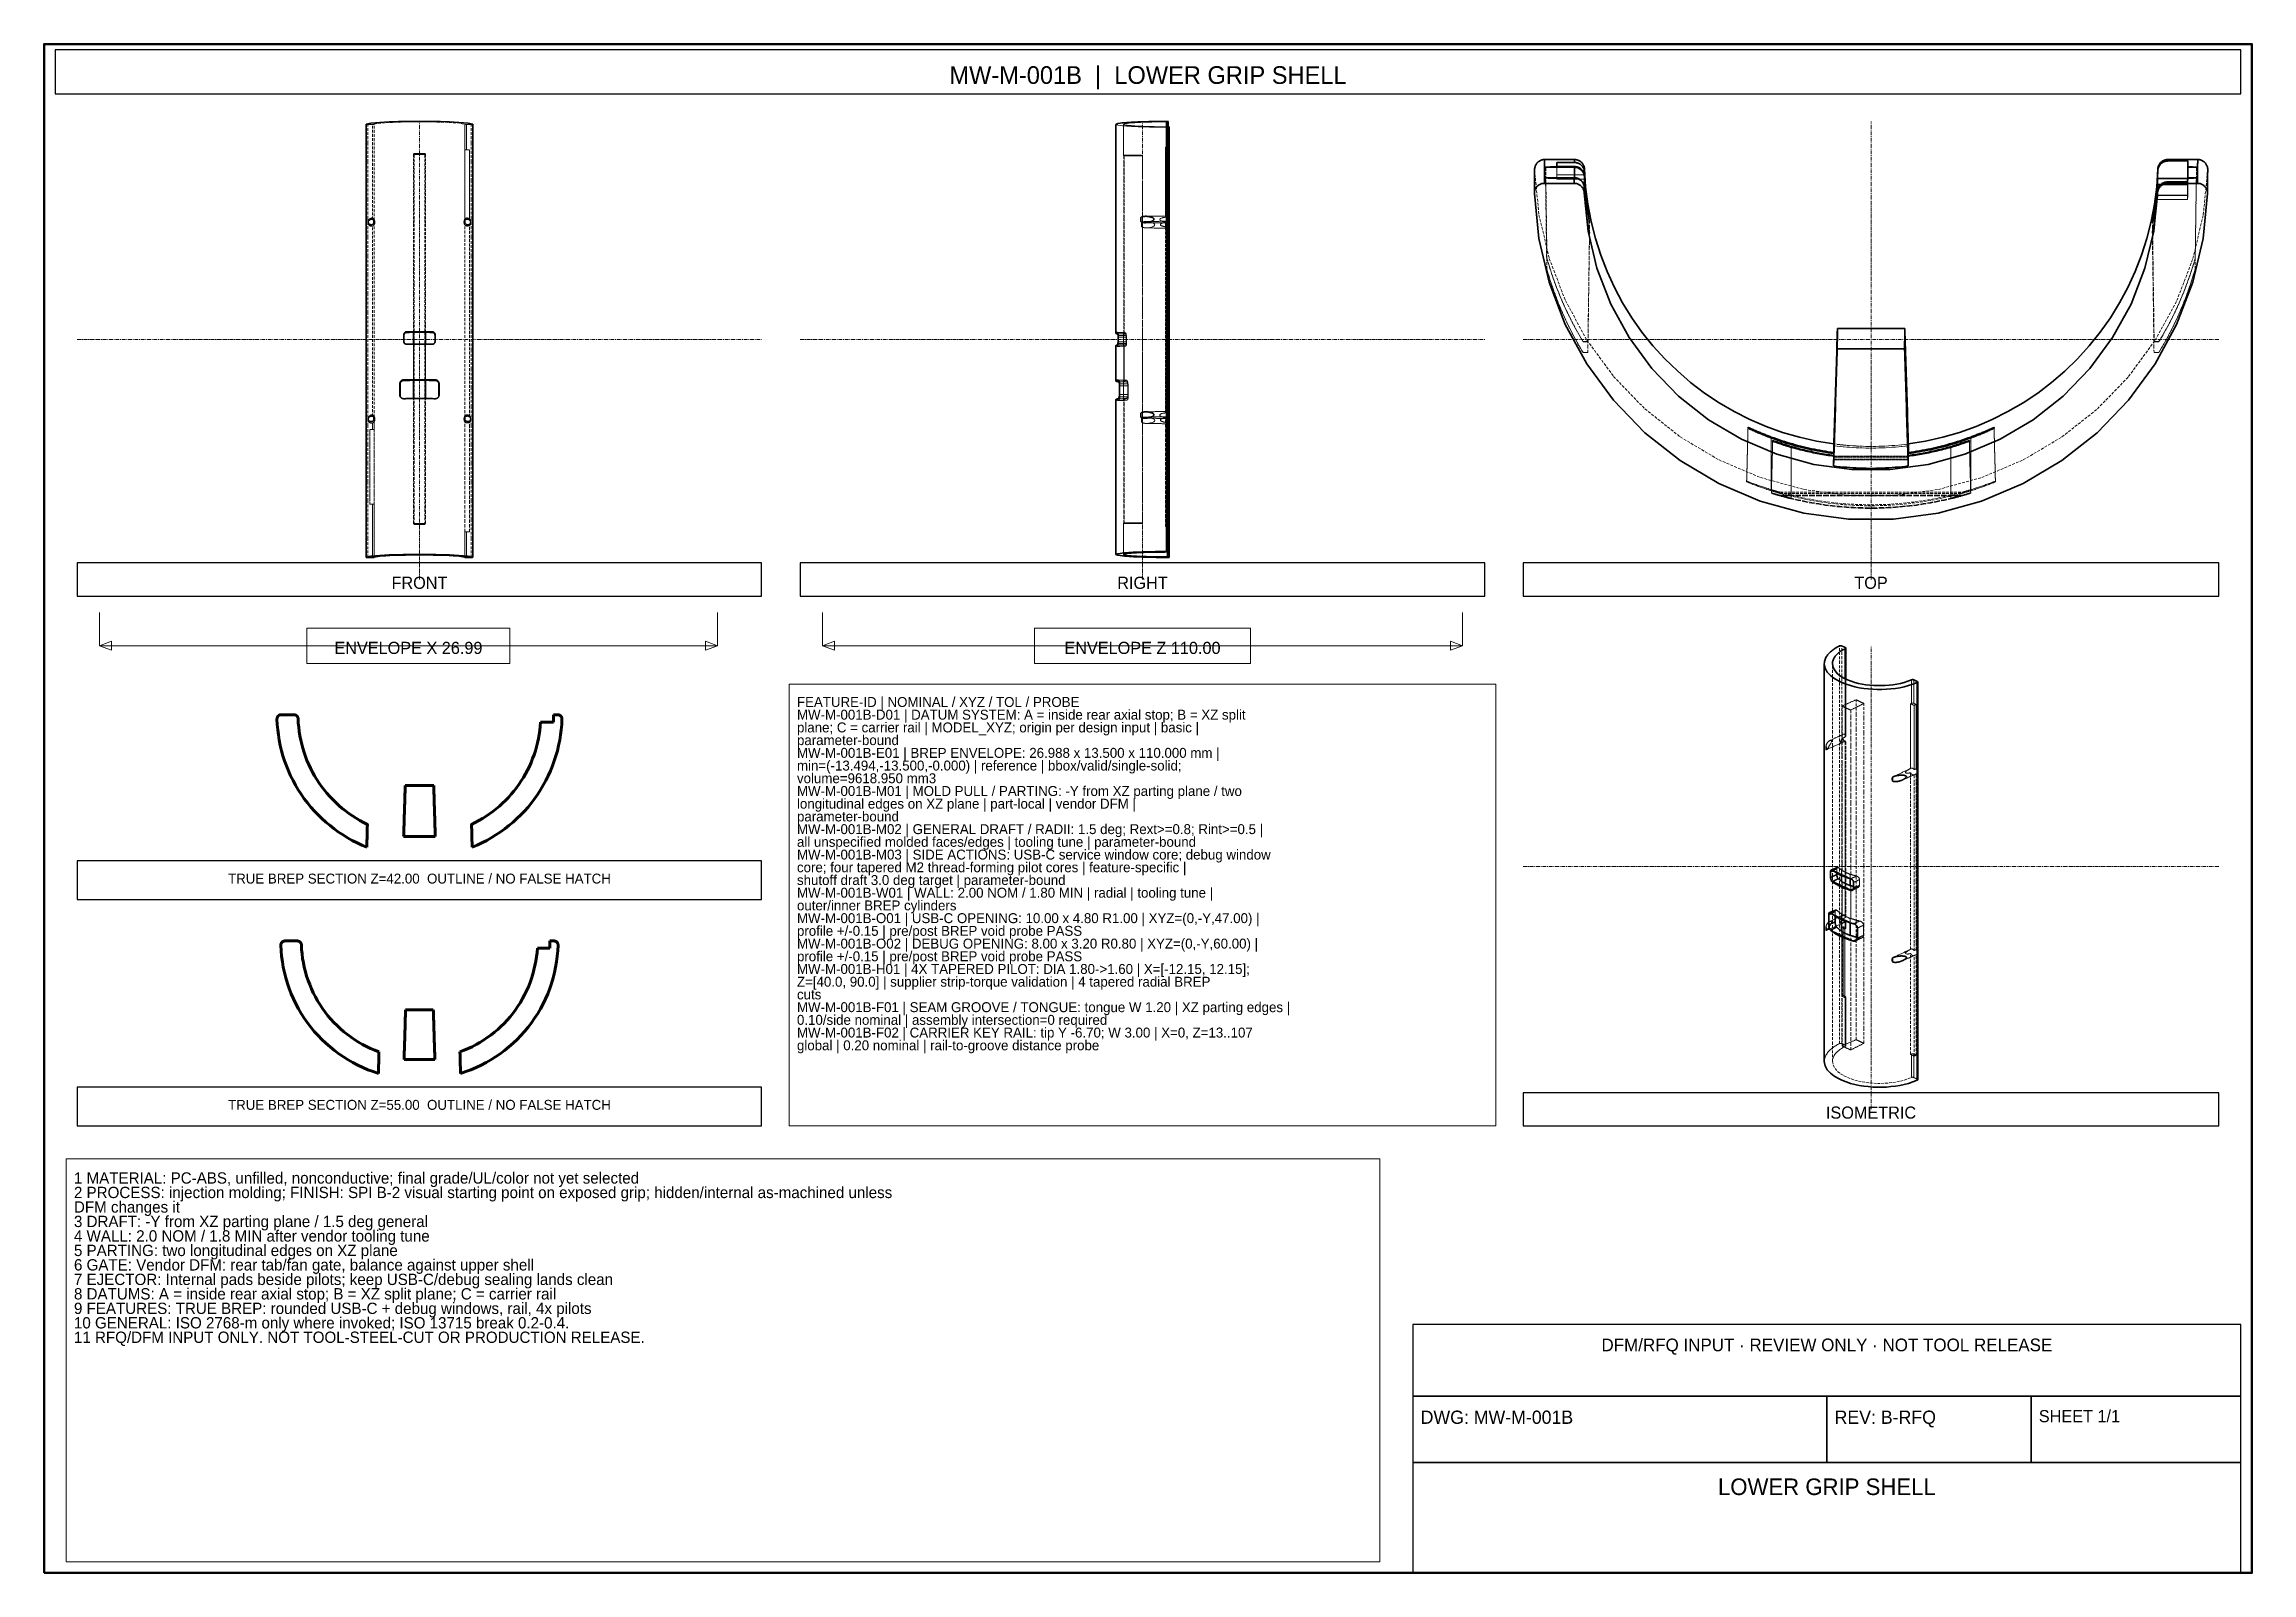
# Model space of a CAD drawing. Header units: millimetres. Extents: x 10 to 410, y 10 to 287.
import ezdxf
from ezdxf.enums import TextEntityAlignment as Align

# ---------------------------------------------------------------- set-up
doc = ezdxf.new("R2010")
doc.units = ezdxf.units.MM
doc.linetypes.add('CENTER', pattern=[1.15, 0.7, -0.15, 0.15, -0.15])
doc.linetypes.add('DASHED', pattern=[0.75, 0.5, -0.25])
for name, color, linetype, lineweight in [('BORDER', 7, 'CONTINUOUS', 50), ('CENTER', 4, 'CENTER', 13), ('DIMENSION', 2, 'CONTINUOUS', 18), ('HIDDEN', 8, 'DASHED', 18), ('NOTES', 7, 'CONTINUOUS', 18), ('SECTION', 1, 'CONTINUOUS', 70), ('TITLE_BLOCK', 7, 'CONTINUOUS', 25), ('VISIBLE', 7, 'CONTINUOUS', 35)]:
    doc.layers.add(name, color=color, linetype=linetype, lineweight=lineweight)

msp = doc.modelspace()

# ---------------------------------------------------------------- texts
at = {"layer": 'DIMENSION'}
for s, p in [('ENVELOPE X 26.99', (76, 177.6)), ('ENVELOPE Z 110.00', (209, 177.6))]:
    msp.add_text(s, height=2.2, dxfattribs=at).set_placement(p, align=Align.MIDDLE_CENTER)
at = {"layer": 'NOTES'}
for s, height, p in [('FEATURE-ID | NOMINAL / XYZ / TOL / PROBE', 1.8, (146.4, 167.8)), ('plane; C = carrier rail | MODEL_XYZ; origin per design input | basic |', 1.8, (146.4, 163.19)), ('MW-M-001B-D01 | DATUM SYSTEM: A = inside rear axial stop; B = XZ split', 1.8, (146.4, 165.5)), ('parameter-bound', 1.8, (146.4, 160.89)), ('min=(-13.494,-13.500,-0.000) | reference | bbox/valid/single-solid;', 1.8, (146.4, 156.28)), ('MW-M-001B-E01 | BREP ENVELOPE: 26.988 x 13.500 x 110.000 mm |', 1.8, (146.4, 158.58)), ('volume=9618.950 mm3', 1.8, (146.4, 153.98)), ('MW-M-001B-M01 | MOLD PULL / PARTING: -Y from XZ parting plane / two', 1.8, (146.4, 151.67)), ('longitudinal edges on XZ plane | part-local | vendor DFM |', 1.8, (146.4, 149.37)), ('parameter-bound', 1.8, (146.4, 147.06)), ('MW-M-001B-M02 | GENERAL DRAFT / RADII: 1.5 deg; Rext>=0.8; Rint>=0.5 |', 1.8, (146.4, 144.76)), ('all unspecified molded faces/edges | tooling tune | parameter-bound', 1.8, (146.4, 142.46)), ('MW-M-001B-M03 | SIDE ACTIONS: USB-C service window core; debug window', 1.8, (146.4, 140.15)), ('shutoff draft 3.0 deg target | parameter-bound', 1.8, (146.4, 135.54)), ('core; four tapered M2 thread-forming pilot cores | feature-specific |', 1.8, (146.4, 137.85)), ('MW-M-001B-W01 | WALL: 2.00 NOM / 1.80 MIN | radial | tooling tune |', 1.8, (146.4, 133.24)), ('outer/inner BREP cylinders', 1.8, (146.4, 130.94)), ('MW-M-001B-O01 | USB-C OPENING: 10.00 x 4.80 R1.00 | XYZ=(0,-Y,47.00) |', 1.8, (146.4, 128.63)), ('profile +/-0.15 | pre/post BREP void probe PASS', 1.8, (146.4, 126.33)), ('MW-M-001B-O02 | DEBUG OPENING: 8.00 x 3.20 R0.80 | XYZ=(0,-Y,60.00) |', 1.8, (146.4, 124.02)), ('profile +/-0.15 | pre/post BREP void probe PASS', 1.8, (146.4, 121.72)), ('MW-M-001B-H01 | 4X TAPERED PILOT: DIA 1.80->1.60 | X=[-12.15, 12.15];', 1.8, (146.4, 119.42)), ('Z=[40.0, 90.0] | supplier strip-torque validation | 4 tapered radial BREP', 1.8, (146.4, 117.11)), ('cuts', 1.8, (146.4, 114.81)), ('MW-M-001B-F01 | SEAM GROOVE / TONGUE: tongue W 1.20 | XZ parting edges |', 1.8, (146.4, 112.5)), ('0.10/side nominal | assembly intersection=0 required', 1.8, (146.4, 110.2)), ('MW-M-001B-F02 | CARRIER KEY RAIL: tip Y -6.70; W 3.00 | X=0, Z=13..107', 1.8, (146.4, 107.9)), ('global | 0.20 nominal | rail-to-groove distance probe', 1.8, (146.4, 105.59)), ('2 PROCESS: injection molding; FINISH: SPI B-2 visual starting point on exposed grip; hidden/internal as-machined unless', 2.05, (15.4, 78.93)), ('1 MATERIAL: PC-ABS, unfilled, nonconductive; final grade/UL/color not yet selected', 2.05, (15.4, 81.55)), ('DFM changes it', 2.05, (15.4, 76.3)), ('4 WALL: 2.0 NOM / 1.8 MIN after vendor tooling tune', 2.05, (15.4, 71.05)), ('3 DRAFT: -Y from XZ parting plane / 1.5 deg general', 2.05, (15.4, 73.68)), ('5 PARTING: two longitudinal edges on XZ plane', 2.05, (15.4, 68.43)), ('6 GATE: Vendor DFM: rear tab/fan gate, balance against upper shell', 2.05, (15.4, 65.81)), ('7 EJECTOR: Internal pads beside pilots; keep USB-C/debug sealing lands clean', 2.05, (15.4, 63.18)), ('8 DATUMS: A = inside rear axial stop; B = XZ split plane; C = carrier rail', 2.05, (15.4, 60.56)), ('9 FEATURES: TRUE BREP: rounded USB-C + debug windows, rail, 4x pilots', 2.05, (15.4, 57.93)), ('10 GENERAL: ISO 2768-m only where invoked; ISO 13715 break 0.2-0.4.', 2.05, (15.4, 55.31)), ('11 RFQ/DFM INPUT ONLY. NOT TOOL-STEEL-CUT OR PRODUCTION RELEASE.', 2.05, (15.4, 52.69))]:
    msp.add_text(s, height=height, dxfattribs=at).set_placement(p, align=Align.MIDDLE_LEFT)
at = {"layer": 'TITLE_BLOCK'}
for s, height, p in [('MW-M-001B  |  LOWER GRIP SHELL', 3.2, (210, 281.4)), ('FRONT', 2.2, (78, 189.4)), ('RIGHT', 2.2, (209, 189.4)), ('TOP', 2.2, (341, 189.4)), ('TRUE BREP SECTION Z=42.00  OUTLINE / NO FALSE HATCH', 1.8, (78, 135.8)), ('TRUE BREP SECTION Z=55.00  OUTLINE / NO FALSE HATCH', 1.8, (78, 94.8)), ('ISOMETRIC', 2.2, (341, 93.4)), ('DFM/RFQ INPUT · REVIEW ONLY · NOT TOOL RELEASE', 2.3, (333, 51.3)), ('LOWER GRIP SHELL', 3, (333, 25.6))]:
    msp.add_text(s, height=height, dxfattribs=at).set_placement(p, align=Align.MIDDLE_CENTER)
for s, height, p in [('DWG: MW-M-001B', 2.4, (259.4, 38.2)), ('REV: B-RFQ', 2.4, (334.4, 38.2)), ('SHEET 1/1', 2.2, (371.4, 38.4))]:
    msp.add_text(s, height=height, dxfattribs=at).set_placement(p, align=Align.MIDDLE_LEFT)

# ---------------------------------------------------------------- linework, layer by layer
at = {"layer": 'BORDER'}
msp.add_lwpolyline([(10, 10), (410, 10), (410, 287), (10, 287)], close=True, dxfattribs=at)
at = {"layer": 'CENTER'}
for p, q in [((78, 190), (78, 273)), ((209, 190), (209, 273)), ((341, 190), (341, 273)), ((16, 233.5), (140, 233.5)), ((147, 233.5), (271, 233.5)), ((278, 233.5), (404, 233.5)), ((341, 94), (341, 178)), ((278, 138), (404, 138))]:
    msp.add_line(p, q, dxfattribs=at)
at = {"layer": 'DIMENSION'}
for p, q in [((20, 184), (20, 178)), ((132, 184), (132, 178)), ((151, 184), (151, 178)), ((267, 184), (267, 178)), ((20, 178), (132, 178)), ((151, 178), (267, 178))]:
    msp.add_line(p, q, dxfattribs=at)
for points in [[(57.6, 174.8), (94.4, 174.8), (94.4, 181.2), (57.6, 181.2)], [(189.45, 174.8), (228.55, 174.8), (228.55, 181.2), (189.45, 181.2)], [(20, 178), (22.2, 178.8), (22.2, 177.2)], [(132, 178), (129.8, 177.2), (129.8, 178.8)], [(151, 178), (153.2, 178.8), (153.2, 177.2)], [(267, 178), (264.8, 177.2), (264.8, 178.8)]]:
    msp.add_lwpolyline(points, close=True, dxfattribs=at)
at = {"layer": 'HIDDEN'}
for points in [[(68.36, 272.48), (68.37, 272.48), (68.38, 272.47), (68.4, 272.47), (68.41, 272.47), (68.42, 272.47), (68.43, 272.47), (68.45, 272.47), (68.46, 272.47), (68.47, 272.47), (68.48, 272.47), (68.5, 272.47), (68.51, 272.47), (68.52, 272.47), (68.53, 272.47), (68.55, 272.47), (68.56, 272.47), (68.57, 272.47), (68.58, 272.47), (68.6, 272.47), (68.61, 272.47), (68.62, 272.47), (68.63, 272.47), (68.65, 272.47)], [(68.65, 272.47), (68.68, 272.47), (68.72, 272.47), (68.76, 272.47), (68.79, 272.47), (68.83, 272.47), (68.87, 272.47), (68.91, 272.47), (68.94, 272.47), (68.98, 272.47), (69.02, 272.47), (69.06, 272.47), (69.09, 272.47), (69.13, 272.47), (69.17, 272.47), (69.2, 272.47), (69.24, 272.47), (69.28, 272.47), (69.32, 272.47), (69.35, 272.47), (69.39, 272.47), (69.43, 272.47), (69.47, 272.47), (69.5, 272.47)], [(68.65, 194), (68.65, 197.41), (68.65, 200.82), (68.65, 204.23), (68.65, 207.65), (68.65, 211.06), (68.65, 214.47), (68.65, 217.88), (68.65, 221.29), (68.65, 224.7), (68.65, 228.12), (68.65, 231.53), (68.65, 234.94), (68.65, 238.35), (68.65, 241.76), (68.65, 245.17), (68.65, 248.58), (68.65, 252), (68.65, 255.41), (68.65, 258.82), (68.65, 262.23), (68.65, 265.64), (68.65, 269.05), (68.65, 272.47)], [(69.5, 272.47), (69.52, 272.47), (69.53, 272.47), (69.54, 272.47), (69.55, 272.47), (69.57, 272.47), (69.58, 272.47), (69.59, 272.47), (69.6, 272.47), (69.62, 272.47), (69.63, 272.47), (69.64, 272.47), (69.65, 272.47), (69.67, 272.47), (69.68, 272.47), (69.69, 272.47), (69.7, 272.47), (69.72, 272.47), (69.73, 272.47), (69.74, 272.47), (69.75, 272.47), (69.76, 272.47), (69.78, 272.48), (69.79, 272.48)], [(69.5, 255.25), (69.5, 255.99), (69.5, 256.74), (69.5, 257.49), (69.5, 258.24), (69.5, 258.99), (69.5, 259.74), (69.5, 260.49), (69.5, 261.23), (69.5, 261.98), (69.5, 262.73), (69.5, 263.48), (69.5, 264.23), (69.5, 264.98), (69.5, 265.73), (69.5, 266.48), (69.5, 267.22), (69.5, 267.97), (69.5, 268.72), (69.5, 269.47), (69.5, 270.22), (69.5, 270.97), (69.5, 271.72), (69.5, 272.47)], [(69.79, 272.48), (70.48, 272.65), (71.19, 272.72), (71.91, 272.77), (72.62, 272.81), (73.34, 272.84), (74.06, 272.87), (74.77, 272.88), (75.49, 272.9), (76.21, 272.91), (76.92, 272.92), (77.64, 272.92), (78.36, 272.92), (79.08, 272.92), (79.79, 272.91), (80.51, 272.9), (81.23, 272.88), (81.94, 272.87), (82.66, 272.84), (83.38, 272.81), (84.09, 272.77), (84.81, 272.72), (85.52, 272.65), (86.21, 272.48)], [(69.79, 255.08), (69.79, 255.83), (69.79, 256.59), (69.79, 257.35), (69.79, 258.1), (69.79, 258.86), (69.79, 259.62), (69.79, 260.37), (69.79, 261.13), (69.79, 261.89), (69.79, 262.64), (69.79, 263.4), (69.79, 264.16), (69.79, 264.91), (69.79, 265.67), (69.79, 266.43), (69.79, 267.18), (69.79, 267.94), (69.79, 268.7), (69.79, 269.45), (69.79, 270.21), (69.79, 270.97), (69.79, 271.72), (69.79, 272.48)], [(86.5, 272.47), (86.48, 272.47), (86.47, 272.47), (86.46, 272.47), (86.45, 272.47), (86.43, 272.47), (86.42, 272.47), (86.41, 272.47), (86.4, 272.47), (86.38, 272.47), (86.37, 272.47), (86.36, 272.47), (86.35, 272.47), (86.33, 272.47), (86.32, 272.47), (86.31, 272.47), (86.3, 272.47), (86.28, 272.47), (86.27, 272.47), (86.26, 272.47), (86.25, 272.47), (86.24, 272.47), (86.22, 272.48), (86.21, 272.48)], [(86.21, 267.84), (86.21, 268.05), (86.21, 268.25), (86.21, 268.45), (86.21, 268.65), (86.21, 268.85), (86.21, 269.05), (86.21, 269.26), (86.21, 269.46), (86.21, 269.66), (86.21, 269.86), (86.21, 270.06), (86.21, 270.26), (86.21, 270.46), (86.21, 270.67), (86.21, 270.87), (86.21, 271.07), (86.21, 271.27), (86.21, 271.47), (86.21, 271.67), (86.21, 271.88), (86.21, 272.08), (86.21, 272.28), (86.21, 272.48)], [(86.5, 272.47), (86.53, 272.47), (86.57, 272.47), (86.61, 272.47), (86.65, 272.47), (86.68, 272.47), (86.72, 272.47), (86.76, 272.47), (86.8, 272.47), (86.83, 272.47), (86.87, 272.47), (86.91, 272.47), (86.94, 272.47), (86.98, 272.47), (87.02, 272.47), (87.06, 272.47), (87.09, 272.47), (87.13, 272.47), (87.17, 272.47), (87.21, 272.47), (87.24, 272.47), (87.28, 272.47), (87.32, 272.47), (87.35, 272.47)], [(86.5, 267.83), (86.5, 268.03), (86.5, 268.23), (86.5, 268.43), (86.5, 268.64), (86.5, 268.84), (86.5, 269.04), (86.5, 269.24), (86.5, 269.44), (86.5, 269.64), (86.5, 269.84), (86.5, 270.05), (86.5, 270.25), (86.5, 270.45), (86.5, 270.65), (86.5, 270.85), (86.5, 271.05), (86.5, 271.26), (86.5, 271.46), (86.5, 271.66), (86.5, 271.86), (86.5, 272.06), (86.5, 272.26), (86.5, 272.47)], [(87.64, 272.48), (87.63, 272.48), (87.62, 272.47), (87.6, 272.47), (87.59, 272.47), (87.58, 272.47), (87.57, 272.47), (87.55, 272.47), (87.54, 272.47), (87.53, 272.47), (87.52, 272.47), (87.5, 272.47), (87.49, 272.47), (87.48, 272.47), (87.47, 272.47), (87.45, 272.47), (87.44, 272.47), (87.43, 272.47), (87.42, 272.47), (87.4, 272.47), (87.39, 272.47), (87.38, 272.47), (87.37, 272.47), (87.35, 272.47)], [(87.35, 194), (87.35, 197.41), (87.35, 200.82), (87.35, 204.23), (87.35, 207.65), (87.35, 211.06), (87.35, 214.47), (87.35, 217.88), (87.35, 221.29), (87.35, 224.7), (87.35, 228.12), (87.35, 231.53), (87.35, 234.94), (87.35, 238.35), (87.35, 241.76), (87.35, 245.17), (87.35, 248.58), (87.35, 252), (87.35, 255.41), (87.35, 258.82), (87.35, 262.23), (87.35, 265.64), (87.35, 269.05), (87.35, 272.47)], [(213.54, 271.95), (213.13, 271.95), (212.72, 271.95), (212.31, 271.95), (211.9, 271.96), (211.49, 271.96), (211.08, 271.97), (210.67, 271.97), (210.26, 271.98), (209.85, 271.99), (209.44, 272), (209.03, 272.01), (208.62, 272.03), (208.21, 272.04), (207.8, 272.06), (207.4, 272.08), (206.99, 272.1), (206.58, 272.12), (206.17, 272.15), (205.76, 272.18), (205.35, 272.22), (204.95, 272.27), (204.54, 272.33), (204.17, 272.47)], [(205.59, 272.47), (205.9, 272.6), (206.24, 272.65), (206.58, 272.69), (206.92, 272.72), (207.26, 272.75), (207.6, 272.77), (207.94, 272.79), (208.28, 272.81), (208.62, 272.82), (208.97, 272.84), (209.31, 272.85), (209.65, 272.86), (209.99, 272.87), (210.33, 272.88), (210.68, 272.89), (211.02, 272.9), (211.36, 272.9), (211.7, 272.91), (212.04, 272.91), (212.39, 272.92), (212.73, 272.92), (213.07, 272.92), (213.41, 272.92)], [(213.54, 272.02), (213.2, 272.02), (212.85, 272.03), (212.5, 272.03), (212.15, 272.03), (211.81, 272.04), (211.46, 272.04), (211.11, 272.05), (210.76, 272.06), (210.41, 272.06), (210.07, 272.07), (209.72, 272.08), (209.37, 272.09), (209.02, 272.11), (208.68, 272.12), (208.33, 272.14), (207.98, 272.16), (207.63, 272.18), (207.29, 272.2), (206.94, 272.23), (206.59, 272.26), (206.25, 272.3), (205.9, 272.35), (205.59, 272.47)], [(205.59, 266.8), (205.59, 267.05), (205.59, 267.3), (205.59, 267.54), (205.59, 267.79), (205.59, 268.04), (205.59, 268.28), (205.59, 268.53), (205.59, 268.78), (205.59, 269.02), (205.59, 269.27), (205.59, 269.52), (205.59, 269.76), (205.59, 270.01), (205.59, 270.25), (205.59, 270.5), (205.59, 270.75), (205.59, 270.99), (205.59, 271.24), (205.59, 271.49), (205.59, 271.73), (205.59, 271.98), (205.59, 272.23), (205.59, 272.47)], [(213.68, 272.94), (213.67, 272.93), (213.66, 272.93), (213.65, 272.93), (213.64, 272.93), (213.63, 272.93), (213.61, 272.93), (213.6, 272.93), (213.59, 272.93), (213.58, 272.93), (213.57, 272.92), (213.55, 272.92), (213.54, 272.92), (213.53, 272.92), (213.52, 272.92), (213.51, 272.92), (213.49, 272.92), (213.48, 272.92), (213.47, 272.92), (213.46, 272.92), (213.45, 272.92), (213.44, 272.92), (213.42, 272.92), (213.41, 272.92)], [(213.41, 268.32), (213.41, 268.52), (213.41, 268.72), (213.41, 268.92), (213.41, 269.12), (213.41, 269.32), (213.41, 269.52), (213.41, 269.72), (213.41, 269.92), (213.41, 270.12), (213.41, 270.32), (213.41, 270.52), (213.41, 270.72), (213.41, 270.92), (213.41, 271.12), (213.41, 271.32), (213.41, 271.52), (213.41, 271.72), (213.41, 271.92), (213.41, 272.12), (213.41, 272.32), (213.41, 272.52), (213.41, 272.72), (213.41, 272.92)], [(213.68, 272.02), (213.68, 272.02), (213.67, 272.02), (213.67, 272.02), (213.66, 272.02), (213.65, 272.02), (213.65, 272.02), (213.64, 272.02), (213.64, 272.02), (213.63, 272.02), (213.62, 272.02), (213.62, 272.02), (213.61, 272.02), (213.6, 272.02), (213.6, 272.02), (213.59, 272.02), (213.59, 272.02), (213.58, 272.02), (213.57, 272.02), (213.57, 272.02), (213.56, 272.02), (213.56, 272.02), (213.55, 272.02), (213.54, 272.02)], [(213.54, 254.74), (213.54, 255.49), (213.54, 256.24), (213.54, 256.99), (213.54, 257.74), (213.54, 258.49), (213.54, 259.25), (213.54, 260), (213.54, 260.75), (213.54, 261.5), (213.54, 262.25), (213.54, 263), (213.54, 263.76), (213.54, 264.51), (213.54, 265.26), (213.54, 266.01), (213.54, 266.76), (213.54, 267.51), (213.54, 268.27), (213.54, 269.02), (213.54, 269.77), (213.54, 270.52), (213.54, 271.27), (213.54, 272.02)], [(213.18, 255.75), (213.18, 256.3), (213.18, 256.84), (213.18, 257.39), (213.18, 257.94), (213.18, 258.49), (213.18, 259.04), (213.18, 259.59), (213.18, 260.14), (213.18, 260.68), (213.18, 261.23), (213.18, 261.78), (213.18, 262.33), (213.18, 262.88), (213.18, 263.43), (213.18, 263.98), (213.18, 264.52), (213.18, 265.07), (213.18, 265.62), (213.18, 266.17), (213.18, 266.72), (213.18, 267.27), (213.18, 267.81), (213.18, 268.36)], [(213.19, 268.32), (213.19, 268.32), (213.19, 268.32), (213.19, 268.32), (213.19, 268.32), (213.19, 268.33), (213.19, 268.33), (213.19, 268.33), (213.19, 268.33), (213.19, 268.33), (213.19, 268.34), (213.19, 268.34), (213.19, 268.34), (213.19, 268.34), (213.18, 268.34), (213.18, 268.35), (213.18, 268.35), (213.18, 268.35), (213.18, 268.35), (213.18, 268.35), (213.18, 268.36), (213.18, 268.36), (213.18, 268.36), (213.18, 268.36)], [(213.18, 268.36), (213.2, 268.36), (213.23, 268.36), (213.25, 268.36), (213.27, 268.36), (213.29, 268.36), (213.31, 268.36), (213.33, 268.36), (213.35, 268.36), (213.38, 268.36), (213.4, 268.36), (213.42, 268.36), (213.44, 268.36), (213.46, 268.36), (213.48, 268.36), (213.51, 268.36), (213.53, 268.36), (213.55, 268.36), (213.57, 268.36), (213.59, 268.36), (213.61, 268.36), (213.64, 268.36), (213.66, 268.36), (213.68, 268.36)], [(213.19, 255.62), (213.19, 256.17), (213.19, 256.72), (213.19, 257.27), (213.19, 257.83), (213.19, 258.38), (213.19, 258.93), (213.19, 259.48), (213.19, 260.03), (213.19, 260.59), (213.19, 261.14), (213.19, 261.69), (213.19, 262.24), (213.19, 262.79), (213.19, 263.35), (213.19, 263.9), (213.19, 264.45), (213.19, 265), (213.19, 265.55), (213.19, 266.11), (213.19, 266.66), (213.19, 267.21), (213.19, 267.76), (213.19, 268.32)], [(213.19, 268.32), (213.2, 268.32), (213.21, 268.32), (213.22, 268.32), (213.23, 268.32), (213.24, 268.32), (213.25, 268.32), (213.26, 268.32), (213.27, 268.32), (213.28, 268.32), (213.29, 268.32), (213.3, 268.32), (213.31, 268.32), (213.31, 268.32), (213.32, 268.32), (213.33, 268.32), (213.34, 268.32), (213.35, 268.32), (213.36, 268.32), (213.37, 268.32), (213.38, 268.32), (213.39, 268.32), (213.4, 268.32), (213.41, 268.32)], [(213.68, 268.33), (213.67, 268.33), (213.66, 268.32), (213.64, 268.32), (213.63, 268.32), (213.62, 268.32), (213.61, 268.32), (213.6, 268.32), (213.59, 268.32), (213.57, 268.32), (213.56, 268.32), (213.55, 268.32), (213.54, 268.32), (213.53, 268.32), (213.52, 268.32), (213.5, 268.32), (213.49, 268.32), (213.48, 268.32), (213.47, 268.32), (213.46, 268.32), (213.45, 268.32), (213.43, 268.32), (213.42, 268.32), (213.41, 268.32)], [(213.54, 271.95), (213.55, 271.95), (213.56, 271.95), (213.58, 271.95), (213.59, 271.95), (213.6, 271.95), (213.61, 271.95), (213.63, 271.95), (213.64, 271.95), (213.65, 271.95), (213.66, 271.95), (213.68, 271.95), (213.69, 271.95), (213.7, 271.95), (213.72, 271.95), (213.73, 271.95), (213.74, 271.95), (213.75, 271.95), (213.77, 271.95), (213.78, 271.95), (213.79, 271.95), (213.8, 271.96), (213.82, 271.96), (213.83, 271.96)], [(213.54, 194), (213.54, 197.39), (213.54, 200.78), (213.54, 204.17), (213.54, 207.56), (213.54, 210.94), (213.54, 214.33), (213.54, 217.72), (213.54, 221.11), (213.54, 224.5), (213.54, 227.89), (213.54, 231.28), (213.54, 234.67), (213.54, 238.06), (213.54, 241.45), (213.54, 244.83), (213.54, 248.22), (213.54, 251.61), (213.54, 255), (213.54, 258.39), (213.54, 261.78), (213.54, 265.17), (213.54, 268.56), (213.54, 271.95)], [(76.93, 267.21), (77.02, 267.21), (77.12, 267.21), (77.21, 267.21), (77.3, 267.21), (77.4, 267.21), (77.49, 267.21), (77.58, 267.21), (77.67, 267.21), (77.77, 267.21), (77.86, 267.21), (77.95, 267.21), (78.05, 267.21), (78.14, 267.21), (78.23, 267.21), (78.32, 267.21), (78.42, 267.21), (78.51, 267.21), (78.6, 267.21), (78.7, 267.21), (78.79, 267.21), (78.88, 267.21), (78.97, 267.21), (79.07, 267.21)], [(76.93, 234.8), (76.93, 236.21), (76.93, 237.61), (76.93, 239.02), (76.93, 240.43), (76.93, 241.84), (76.93, 243.25), (76.93, 244.66), (76.93, 246.07), (76.93, 247.48), (76.93, 248.89), (76.93, 250.3), (76.93, 251.71), (76.93, 253.12), (76.93, 254.53), (76.93, 255.94), (76.93, 257.35), (76.93, 258.75), (76.93, 260.16), (76.93, 261.57), (76.93, 262.98), (76.93, 264.39), (76.93, 265.8), (76.93, 267.21)], [(77.04, 267.02), (77.03, 267.03), (77.03, 267.04), (77.02, 267.05), (77.02, 267.06), (77.01, 267.06), (77.01, 267.07), (77, 267.08), (77, 267.09), (76.99, 267.1), (76.99, 267.11), (76.99, 267.11), (76.98, 267.12), (76.98, 267.13), (76.97, 267.14), (76.97, 267.15), (76.96, 267.15), (76.96, 267.16), (76.95, 267.17), (76.95, 267.18), (76.94, 267.19), (76.94, 267.19), (76.94, 267.2), (76.93, 267.21)], [(77.04, 199.97), (77.04, 202.89), (77.04, 205.8), (77.04, 208.72), (77.04, 211.63), (77.04, 214.55), (77.04, 217.46), (77.04, 220.38), (77.04, 223.29), (77.04, 226.21), (77.04, 229.13), (77.04, 232.04), (77.04, 234.96), (77.04, 237.87), (77.04, 240.79), (77.04, 243.7), (77.04, 246.62), (77.04, 249.53), (77.04, 252.45), (77.04, 255.36), (77.04, 258.28), (77.04, 261.19), (77.04, 264.11), (77.04, 267.02)], [(78.96, 267.02), (78.88, 267.02), (78.8, 267.02), (78.71, 267.02), (78.63, 267.02), (78.54, 267.02), (78.46, 267.02), (78.38, 267.02), (78.29, 267.02), (78.21, 267.02), (78.13, 267.02), (78.04, 267.02), (77.96, 267.02), (77.87, 267.02), (77.79, 267.02), (77.71, 267.02), (77.62, 267.02), (77.54, 267.02), (77.45, 267.02), (77.37, 267.02), (77.29, 267.02), (77.2, 267.02), (77.12, 267.02), (77.04, 267.02)], [(79.07, 267.21), (79.06, 267.2), (79.06, 267.19), (79.05, 267.19), (79.05, 267.18), (79.05, 267.17), (79.04, 267.16), (79.04, 267.15), (79.03, 267.15), (79.03, 267.14), (79.02, 267.13), (79.02, 267.12), (79.01, 267.11), (79.01, 267.11), (79, 267.1), (79, 267.09), (79, 267.08), (78.99, 267.07), (78.99, 267.06), (78.98, 267.06), (78.98, 267.05), (78.97, 267.04), (78.97, 267.03), (78.96, 267.02)], [(78.96, 199.97), (78.96, 202.89), (78.96, 205.8), (78.96, 208.72), (78.96, 211.63), (78.96, 214.55), (78.96, 217.46), (78.96, 220.38), (78.96, 223.29), (78.96, 226.21), (78.96, 229.13), (78.96, 232.04), (78.96, 234.96), (78.96, 237.87), (78.96, 240.79), (78.96, 243.7), (78.96, 246.62), (78.96, 249.53), (78.96, 252.45), (78.96, 255.36), (78.96, 258.28), (78.96, 261.19), (78.96, 264.11), (78.96, 267.02)], [(79.07, 234.8), (79.07, 236.21), (79.07, 237.61), (79.07, 239.02), (79.07, 240.43), (79.07, 241.84), (79.07, 243.25), (79.07, 244.66), (79.07, 246.07), (79.07, 247.48), (79.07, 248.89), (79.07, 250.3), (79.07, 251.71), (79.07, 253.12), (79.07, 254.53), (79.07, 255.94), (79.07, 257.35), (79.07, 258.75), (79.07, 260.16), (79.07, 261.57), (79.07, 262.98), (79.07, 264.39), (79.07, 265.8), (79.07, 267.21)], [(86.2, 255.07), (86.2, 255.63), (86.2, 256.19), (86.2, 256.74), (86.2, 257.3), (86.2, 257.85), (86.2, 258.41), (86.2, 258.96), (86.2, 259.52), (86.2, 260.08), (86.2, 260.63), (86.2, 261.19), (86.2, 261.74), (86.2, 262.3), (86.2, 262.85), (86.2, 263.41), (86.2, 263.97), (86.2, 264.52), (86.2, 265.08), (86.2, 265.63), (86.2, 266.19), (86.2, 266.74), (86.2, 267.3), (86.2, 267.86)], [(86.2, 267.86), (86.2, 267.86), (86.2, 267.86), (86.2, 267.85), (86.2, 267.85), (86.2, 267.85), (86.2, 267.85), (86.2, 267.85), (86.2, 267.85), (86.21, 267.85), (86.21, 267.85), (86.21, 267.85), (86.21, 267.85), (86.21, 267.85), (86.21, 267.85), (86.21, 267.85), (86.21, 267.85), (86.21, 267.85), (86.21, 267.85), (86.21, 267.85), (86.21, 267.85), (86.21, 267.85), (86.21, 267.84), (86.21, 267.84)], [(86.2, 267.86), (86.24, 267.86), (86.28, 267.86), (86.31, 267.86), (86.35, 267.86), (86.39, 267.86), (86.43, 267.86), (86.47, 267.86), (86.5, 267.86), (86.54, 267.86), (86.58, 267.86), (86.62, 267.86), (86.66, 267.86), (86.69, 267.86), (86.73, 267.86), (86.77, 267.86), (86.81, 267.86), (86.85, 267.86), (86.88, 267.86), (86.92, 267.86), (86.96, 267.86), (87, 267.86), (87.04, 267.86), (87.07, 267.86)], [(86.5, 267.83), (86.48, 267.83), (86.47, 267.83), (86.46, 267.83), (86.45, 267.83), (86.43, 267.83), (86.42, 267.83), (86.41, 267.83), (86.4, 267.83), (86.38, 267.83), (86.37, 267.83), (86.36, 267.83), (86.35, 267.83), (86.33, 267.83), (86.32, 267.83), (86.31, 267.83), (86.3, 267.83), (86.28, 267.83), (86.27, 267.83), (86.26, 267.84), (86.25, 267.84), (86.24, 267.84), (86.22, 267.84), (86.21, 267.84)], [(86.5, 267.83), (86.52, 267.83), (86.55, 267.83), (86.57, 267.83), (86.6, 267.83), (86.62, 267.83), (86.65, 267.83), (86.67, 267.83), (86.7, 267.83), (86.72, 267.83), (86.75, 267.83), (86.77, 267.83), (86.8, 267.83), (86.82, 267.83), (86.85, 267.83), (86.87, 267.83), (86.9, 267.83), (86.92, 267.83), (86.95, 267.83), (86.97, 267.83), (87, 267.83), (87.02, 267.83), (87.05, 267.83), (87.07, 267.83)], [(87.07, 255.16), (87.07, 255.71), (87.07, 256.26), (87.07, 256.81), (87.07, 257.37), (87.07, 257.92), (87.07, 258.47), (87.07, 259.02), (87.07, 259.57), (87.07, 260.13), (87.07, 260.68), (87.07, 261.23), (87.07, 261.78), (87.07, 262.33), (87.07, 262.89), (87.07, 263.44), (87.07, 263.99), (87.07, 264.54), (87.07, 265.1), (87.07, 265.65), (87.07, 266.2), (87.07, 266.75), (87.07, 267.3), (87.07, 267.86)], [(87.07, 267.86), (87.07, 267.86), (87.07, 267.85), (87.07, 267.85), (87.07, 267.85), (87.07, 267.85), (87.07, 267.85), (87.07, 267.85), (87.07, 267.85), (87.07, 267.85), (87.07, 267.84), (87.07, 267.84), (87.07, 267.84), (87.07, 267.84), (87.07, 267.84), (87.07, 267.84), (87.07, 267.84), (87.07, 267.84), (87.07, 267.83), (87.07, 267.83), (87.07, 267.83), (87.07, 267.83), (87.07, 267.83), (87.07, 267.83)], [(87.07, 255.14), (87.07, 255.69), (87.07, 256.24), (87.07, 256.79), (87.07, 257.34), (87.07, 257.9), (87.07, 258.45), (87.07, 259), (87.07, 259.55), (87.07, 260.1), (87.07, 260.66), (87.07, 261.21), (87.07, 261.76), (87.07, 262.31), (87.07, 262.86), (87.07, 263.41), (87.07, 263.97), (87.07, 264.52), (87.07, 265.07), (87.07, 265.62), (87.07, 266.17), (87.07, 266.73), (87.07, 267.28), (87.07, 267.83)], [(205.59, 266.8), (205.59, 266.81), (205.59, 266.81), (205.59, 266.82), (205.6, 266.82), (205.6, 266.82), (205.6, 266.82), (205.6, 266.83), (205.6, 266.83), (205.61, 266.83), (205.61, 266.83), (205.61, 266.84), (205.62, 266.84), (205.62, 266.84), (205.62, 266.84), (205.63, 266.85), (205.63, 266.85), (205.63, 266.85), (205.64, 266.85), (205.64, 266.85), (205.64, 266.85), (205.65, 266.86), (205.65, 266.86), (205.65, 266.86)], [(205.67, 266.74), (205.67, 266.74), (205.66, 266.75), (205.66, 266.75), (205.65, 266.75), (205.65, 266.75), (205.64, 266.75), (205.64, 266.76), (205.64, 266.76), (205.63, 266.76), (205.63, 266.76), (205.62, 266.76), (205.62, 266.77), (205.62, 266.77), (205.61, 266.77), (205.61, 266.77), (205.61, 266.78), (205.6, 266.78), (205.6, 266.78), (205.6, 266.79), (205.59, 266.79), (205.59, 266.8), (205.59, 266.8), (205.59, 266.8)], [(205.65, 234.66), (205.65, 236.06), (205.65, 237.46), (205.65, 238.86), (205.65, 240.26), (205.65, 241.66), (205.65, 243.06), (205.65, 244.46), (205.65, 245.86), (205.65, 247.26), (205.65, 248.66), (205.65, 250.06), (205.65, 251.46), (205.65, 252.86), (205.65, 254.26), (205.65, 255.66), (205.65, 257.06), (205.65, 258.46), (205.65, 259.86), (205.65, 261.26), (205.65, 262.66), (205.65, 264.06), (205.65, 265.46), (205.65, 266.86)], [(205.65, 266.86), (205.8, 266.86), (205.94, 266.86), (206.09, 266.86), (206.23, 266.86), (206.38, 266.86), (206.52, 266.86), (206.67, 266.86), (206.81, 266.86), (206.96, 266.86), (207.1, 266.86), (207.25, 266.86), (207.39, 266.86), (207.54, 266.86), (207.68, 266.86), (207.83, 266.86), (207.97, 266.86), (208.12, 266.86), (208.26, 266.86), (208.41, 266.86), (208.55, 266.86), (208.7, 266.86), (208.84, 266.86), (208.99, 266.85)], [(209.01, 266.75), (208.86, 266.75), (208.72, 266.75), (208.57, 266.75), (208.43, 266.75), (208.28, 266.75), (208.14, 266.75), (207.99, 266.75), (207.85, 266.75), (207.7, 266.75), (207.55, 266.75), (207.41, 266.75), (207.26, 266.75), (207.12, 266.75), (206.97, 266.74), (206.83, 266.74), (206.68, 266.74), (206.54, 266.74), (206.39, 266.74), (206.25, 266.74), (206.1, 266.74), (205.96, 266.74), (205.81, 266.74), (205.67, 266.74)], [(205.67, 234.54), (205.67, 235.94), (205.67, 237.34), (205.67, 238.74), (205.67, 240.14), (205.67, 241.54), (205.67, 242.94), (205.67, 244.34), (205.67, 245.74), (205.67, 247.14), (205.67, 248.54), (205.67, 249.94), (205.67, 251.34), (205.67, 252.74), (205.67, 254.14), (205.67, 255.54), (205.67, 256.94), (205.67, 258.34), (205.67, 259.74), (205.67, 261.14), (205.67, 262.54), (205.67, 263.94), (205.67, 265.34), (205.67, 266.74)], [(208.99, 200.25), (208.99, 203.14), (208.99, 206.04), (208.99, 208.93), (208.99, 211.83), (208.99, 214.73), (208.99, 217.62), (208.99, 220.52), (208.99, 223.41), (208.99, 226.31), (208.99, 229.21), (208.99, 232.1), (208.99, 235), (208.99, 237.89), (208.99, 240.79), (208.99, 243.69), (208.99, 246.58), (208.99, 249.48), (208.99, 252.37), (208.99, 255.27), (208.99, 258.17), (208.99, 261.06), (208.99, 263.96), (208.99, 266.85)], [(208.99, 266.85), (208.99, 266.85), (208.99, 266.85), (208.99, 266.84), (208.99, 266.84), (208.99, 266.83), (208.99, 266.83), (208.99, 266.82), (209, 266.82), (209, 266.81), (209, 266.81), (209, 266.8), (209, 266.8), (209, 266.8), (209, 266.79), (209, 266.79), (209, 266.78), (209, 266.78), (209, 266.77), (209, 266.77), (209, 266.76), (209, 266.76), (209, 266.75), (209.01, 266.75)], [(209.01, 200.14), (209.01, 203.04), (209.01, 205.93), (209.01, 208.83), (209.01, 211.73), (209.01, 214.62), (209.01, 217.52), (209.01, 220.41), (209.01, 223.31), (209.01, 226.21), (209.01, 229.1), (209.01, 232), (209.01, 234.89), (209.01, 237.79), (209.01, 240.69), (209.01, 243.58), (209.01, 246.48), (209.01, 249.37), (209.01, 252.27), (209.01, 255.17), (209.01, 258.06), (209.01, 260.96), (209.01, 263.85), (209.01, 266.75)], [(280.04, 264.22), (280.04, 264.03), (280.04, 263.85), (280.04, 263.66), (280.04, 263.47), (280.04, 263.29), (280.03, 263.1), (280.03, 262.91), (280.03, 262.72), (280.03, 262.54), (280.03, 262.35), (280.02, 262.16), (280.02, 261.98), (280.02, 261.79), (280.02, 261.6), (280.02, 261.42), (280.01, 261.23), (280.01, 261.04), (280.01, 260.86), (280.01, 260.67), (280.01, 260.48), (280, 260.29), (280, 260.11), (280, 259.92)], [(280.04, 264.22), (280.04, 264.22), (280.04, 264.23), (280.04, 264.23), (280.04, 264.23), (280.04, 264.24), (280.04, 264.24), (280.04, 264.24), (280.04, 264.25), (280.04, 264.25), (280.04, 264.25), (280.04, 264.26), (280.04, 264.26), (280.04, 264.26), (280.04, 264.27), (280.04, 264.27), (280.04, 264.27), (280.04, 264.27), (280.04, 264.28), (280.04, 264.28), (280.04, 264.28), (280.04, 264.29), (280.04, 264.29), (280.04, 264.29)], [(280.04, 264.22), (280.84, 256.09), (282.71, 248.15), (285.63, 240.52), (289.54, 233.35), (294.37, 226.77), (300.04, 220.9), (306.44, 215.83), (313.46, 211.66), (320.97, 208.47), (328.85, 206.31), (336.94, 205.22), (345.1, 205.22), (353.2, 206.31), (361.07, 208.47), (368.58, 211.66), (375.6, 215.83), (382.01, 220.9), (387.67, 226.77), (392.5, 233.35), (396.41, 240.52), (399.33, 248.15), (401.2, 256.09), (402, 264.22)], [(282.28, 248.21), (282.27, 248.93), (282.26, 249.65), (282.25, 250.36), (282.24, 251.08), (282.23, 251.8), (282.22, 252.52), (282.21, 253.23), (282.2, 253.95), (282.19, 254.67), (282.18, 255.39), (282.17, 256.1), (282.16, 256.82), (282.15, 257.54), (282.14, 258.26), (282.13, 258.97), (282.12, 259.69), (282.11, 260.41), (282.1, 261.13), (282.09, 261.84), (282.08, 262.56), (282.07, 263.28), (282.06, 264), (282.05, 264.71)], [(284.07, 262.55), (284.07, 262.65), (284.07, 262.75), (284.07, 262.85), (284.07, 262.95), (284.07, 263.04), (284.07, 263.14), (284.07, 263.24), (284.07, 263.34), (284.07, 263.44), (284.07, 263.54), (284.07, 263.63), (284.07, 263.73), (284.07, 263.83), (284.07, 263.93), (284.07, 264.03), (284.07, 264.13), (284.07, 264.22), (284.07, 264.32), (284.07, 264.42), (284.07, 264.52), (284.07, 264.62), (284.07, 264.71), (284.07, 264.81)], [(284.08, 263.3), (284.08, 263.36), (284.08, 263.43), (284.08, 263.49), (284.08, 263.56), (284.08, 263.63), (284.08, 263.69), (284.08, 263.76), (284.08, 263.82), (284.08, 263.89), (284.08, 263.96), (284.08, 264.02), (284.08, 264.09), (284.08, 264.15), (284.08, 264.22), (284.08, 264.29), (284.08, 264.35), (284.08, 264.42), (284.08, 264.48), (284.08, 264.55), (284.08, 264.61), (284.08, 264.68), (284.08, 264.75), (284.08, 264.81)], [(398.4, 261.58), (398.4, 261.72), (398.4, 261.85), (398.4, 261.99), (398.4, 262.13), (398.4, 262.27), (398.4, 262.4), (398.4, 262.54), (398.4, 262.68), (398.4, 262.82), (398.4, 262.95), (398.4, 263.09), (398.4, 263.23), (398.4, 263.37), (398.4, 263.5), (398.4, 263.64), (398.4, 263.78), (398.4, 263.92), (398.4, 264.05), (398.4, 264.19), (398.4, 264.33), (398.4, 264.47), (398.4, 264.61), (398.4, 264.74)], [(398.4, 264.69), (398.4, 264.55), (398.4, 264.41), (398.4, 264.27), (398.4, 264.14), (398.4, 264), (398.4, 263.86), (398.4, 263.72), (398.4, 263.59), (398.4, 263.45), (398.4, 263.31), (398.4, 263.17), (398.4, 263.04), (398.4, 262.9), (398.4, 262.76), (398.4, 262.62), (398.4, 262.49), (398.4, 262.35), (398.4, 262.21), (398.4, 262.07), (398.4, 261.94), (398.4, 261.8), (398.4, 261.66), (398.4, 261.52)], [(398.41, 262.67), (398.41, 262.8), (398.41, 262.94), (398.41, 263.08), (398.41, 263.22), (398.41, 263.35), (398.41, 263.49), (398.41, 263.63), (398.41, 263.77), (398.41, 263.9), (398.41, 264.04), (398.41, 264.18), (398.41, 264.32), (398.41, 264.45), (398.41, 264.59), (398.41, 264.73), (398.41, 264.87), (398.41, 265), (398.41, 265.14), (398.41, 265.28), (398.41, 265.42), (398.41, 265.55), (398.41, 265.69), (398.41, 265.83)], [(399.74, 248.21), (399.75, 248.93), (399.76, 249.65), (399.77, 250.36), (399.78, 251.08), (399.79, 251.8), (399.8, 252.52), (399.81, 253.23), (399.82, 253.95), (399.83, 254.67), (399.84, 255.39), (399.85, 256.1), (399.86, 256.82), (399.87, 257.54), (399.88, 258.26), (399.89, 258.97), (399.9, 259.69), (399.91, 260.41), (399.92, 261.13), (399.93, 261.84), (399.94, 262.56), (399.95, 263.28), (399.96, 264), (399.97, 264.71)], [(402, 264.22), (402, 264.03), (402, 263.85), (401.99, 263.66), (401.99, 263.47), (401.99, 263.29), (401.99, 263.1), (401.99, 262.91), (401.98, 262.72), (401.98, 262.54), (401.98, 262.35), (401.98, 262.16), (401.98, 261.98), (401.97, 261.79), (401.97, 261.6), (401.97, 261.42), (401.97, 261.23), (401.97, 261.04), (401.96, 260.86), (401.96, 260.67), (401.96, 260.48), (401.96, 260.29), (401.96, 260.11), (401.96, 259.92)], [(402, 264.22), (402, 264.22), (402, 264.22), (402, 264.22), (402, 264.23), (402, 264.23), (402, 264.23), (402, 264.23), (402, 264.23), (402, 264.23), (402, 264.24), (402, 264.24), (402, 264.24), (402, 264.24), (402, 264.24), (402, 264.24), (402, 264.25), (402, 264.25), (402, 264.25), (402, 264.25), (402, 264.25), (402, 264.25), (402, 264.26), (402, 264.26)], [(282.26, 246.26), (282.25, 246.97), (282.24, 247.69), (282.23, 248.41), (282.22, 249.13), (282.21, 249.84), (282.2, 250.56), (282.19, 251.28), (282.18, 252), (282.17, 252.71), (282.16, 253.43), (282.15, 254.15), (282.14, 254.87), (282.13, 255.58), (282.12, 256.3), (282.11, 257.02), (282.1, 257.74), (282.09, 258.46), (282.08, 259.17), (282.07, 259.89), (282.06, 260.61), (282.05, 261.33), (282.04, 262.04), (282.03, 262.76)], [(284.08, 263.3), (284.08, 263.26), (284.08, 263.23), (284.08, 263.2), (284.08, 263.17), (284.08, 263.13), (284.08, 263.1), (284.08, 263.07), (284.08, 263.04), (284.08, 263.01), (284.07, 262.97), (284.07, 262.94), (284.07, 262.91), (284.07, 262.88), (284.07, 262.84), (284.07, 262.81), (284.07, 262.78), (284.07, 262.75), (284.07, 262.71), (284.07, 262.68), (284.07, 262.65), (284.07, 262.62), (284.07, 262.59), (284.07, 262.55)], [(284.07, 262.55), (284.29, 262.55), (284.51, 262.55), (284.73, 262.55), (284.94, 262.55), (285.16, 262.55), (285.38, 262.55), (285.6, 262.55), (285.82, 262.55), (286.03, 262.55), (286.25, 262.55), (286.47, 262.55), (286.69, 262.55), (286.91, 262.55), (287.13, 262.55), (287.34, 262.55), (287.56, 262.55), (287.78, 262.55), (288, 262.55), (288.22, 262.55), (288.44, 262.55), (288.65, 262.55), (288.87, 262.55), (289.09, 262.55)], [(284.08, 263.3), (284.29, 263.3), (284.51, 263.3), (284.73, 263.3), (284.94, 263.3), (285.16, 263.3), (285.37, 263.3), (285.59, 263.3), (285.81, 263.3), (286.02, 263.3), (286.24, 263.3), (286.45, 263.3), (286.67, 263.3), (286.89, 263.3), (287.1, 263.3), (287.32, 263.3), (287.54, 263.3), (287.75, 263.3), (287.97, 263.3), (288.18, 263.3), (288.4, 263.3), (288.62, 263.3), (288.83, 263.3), (289.05, 263.3)], [(393.46, 261.52), (393.68, 261.52), (393.89, 261.52), (394.11, 261.52), (394.32, 261.52), (394.54, 261.52), (394.75, 261.52), (394.97, 261.52), (395.18, 261.52), (395.39, 261.52), (395.61, 261.52), (395.82, 261.52), (396.04, 261.52), (396.25, 261.52), (396.47, 261.52), (396.68, 261.52), (396.9, 261.52), (397.11, 261.52), (397.33, 261.52), (397.54, 261.52), (397.75, 261.52), (397.97, 261.52), (398.18, 261.52), (398.4, 261.52)], [(398.4, 261.58), (398.19, 261.58), (397.97, 261.58), (397.76, 261.58), (397.55, 261.58), (397.34, 261.58), (397.13, 261.58), (396.91, 261.59), (396.7, 261.59), (396.49, 261.59), (396.28, 261.59), (396.07, 261.59), (395.85, 261.59), (395.64, 261.59), (395.43, 261.59), (395.22, 261.59), (395.01, 261.59), (394.79, 261.59), (394.58, 261.58), (394.37, 261.58), (394.16, 261.58), (393.95, 261.58), (393.73, 261.58), (393.52, 261.58)], [(398.37, 258.87), (398.37, 259.01), (398.37, 259.15), (398.37, 259.29), (398.37, 259.42), (398.37, 259.56), (398.37, 259.7), (398.37, 259.84), (398.37, 259.97), (398.37, 260.11), (398.37, 260.25), (398.37, 260.39), (398.37, 260.52), (398.37, 260.66), (398.37, 260.8), (398.37, 260.94), (398.37, 261.08), (398.37, 261.21), (398.37, 261.35), (398.37, 261.49), (398.37, 261.63), (398.37, 261.76), (398.37, 261.9), (398.37, 262.04)], [(398.38, 259.62), (398.38, 259.76), (398.38, 259.9), (398.38, 260.04), (398.38, 260.18), (398.38, 260.31), (398.38, 260.45), (398.38, 260.59), (398.38, 260.73), (398.38, 260.86), (398.38, 261), (398.38, 261.14), (398.38, 261.28), (398.38, 261.41), (398.38, 261.55), (398.38, 261.69), (398.38, 261.83), (398.38, 261.96), (398.38, 262.1), (398.38, 262.24), (398.38, 262.38), (398.38, 262.51), (398.38, 262.65), (398.38, 262.79)], [(398.38, 262.73), (398.38, 262.6), (398.38, 262.46), (398.38, 262.32), (398.38, 262.18), (398.38, 262.05), (398.38, 261.91), (398.38, 261.77), (398.38, 261.63), (398.38, 261.5), (398.38, 261.36), (398.38, 261.22), (398.38, 261.08), (398.38, 260.95), (398.38, 260.81), (398.38, 260.67), (398.38, 260.53), (398.38, 260.4), (398.38, 260.26), (398.38, 260.12), (398.38, 259.98), (398.38, 259.85), (398.38, 259.71), (398.38, 259.57)], [(398.38, 262.67), (398.38, 262.67), (398.38, 262.67), (398.38, 262.67), (398.38, 262.67), (398.38, 262.67), (398.39, 262.67), (398.39, 262.67), (398.39, 262.67), (398.39, 262.67), (398.39, 262.67), (398.39, 262.67), (398.39, 262.67), (398.4, 262.67), (398.4, 262.67), (398.4, 262.67), (398.4, 262.67), (398.4, 262.67), (398.4, 262.67), (398.4, 262.67), (398.41, 262.67), (398.41, 262.67), (398.41, 262.67), (398.41, 262.67)], [(398.4, 261.52), (398.4, 261.44), (398.4, 261.36), (398.4, 261.28), (398.39, 261.19), (398.39, 261.11), (398.39, 261.03), (398.39, 260.95), (398.39, 260.86), (398.39, 260.78), (398.39, 260.7), (398.39, 260.62), (398.39, 260.53), (398.39, 260.45), (398.39, 260.37), (398.39, 260.29), (398.38, 260.2), (398.38, 260.12), (398.38, 260.04), (398.38, 259.96), (398.38, 259.87), (398.38, 259.79), (398.38, 259.71), (398.38, 259.62)], [(398.41, 262.67), (398.41, 262.62), (398.41, 262.57), (398.41, 262.52), (398.41, 262.48), (398.41, 262.43), (398.41, 262.38), (398.41, 262.33), (398.41, 262.29), (398.41, 262.24), (398.41, 262.19), (398.4, 262.15), (398.4, 262.1), (398.4, 262.05), (398.4, 262), (398.4, 261.96), (398.4, 261.91), (398.4, 261.86), (398.4, 261.82), (398.4, 261.77), (398.4, 261.72), (398.4, 261.67), (398.4, 261.63), (398.4, 261.58)], [(399.72, 246.26), (399.73, 246.97), (399.74, 247.69), (399.75, 248.41), (399.76, 249.13), (399.77, 249.84), (399.78, 250.56), (399.79, 251.28), (399.8, 252), (399.81, 252.71), (399.82, 253.43), (399.83, 254.15), (399.84, 254.87), (399.85, 255.58), (399.86, 256.3), (399.87, 257.02), (399.88, 257.74), (399.89, 258.46), (399.9, 259.17), (399.91, 259.89), (399.92, 260.61), (399.93, 261.33), (399.94, 262.04), (399.95, 262.76)], [(392.85, 258.87), (393.09, 258.87), (393.33, 258.87), (393.57, 258.87), (393.81, 258.87), (394.05, 258.87), (394.29, 258.87), (394.53, 258.87), (394.77, 258.87), (395.01, 258.87), (395.25, 258.87), (395.49, 258.87), (395.73, 258.87), (395.97, 258.87), (396.21, 258.87), (396.45, 258.87), (396.69, 258.87), (396.93, 258.87), (397.17, 258.87), (397.41, 258.87), (397.65, 258.87), (397.89, 258.87), (398.13, 258.87), (398.37, 258.87)], [(398.38, 259.62), (398.14, 259.63), (397.9, 259.63), (397.66, 259.63), (397.42, 259.63), (397.18, 259.63), (396.94, 259.63), (396.7, 259.63), (396.46, 259.63), (396.22, 259.63), (395.98, 259.63), (395.74, 259.63), (395.5, 259.63), (395.26, 259.63), (395.02, 259.63), (394.78, 259.63), (394.54, 259.63), (394.3, 259.63), (394.06, 259.63), (393.82, 259.63), (393.58, 259.63), (393.34, 259.62), (393.1, 259.62), (392.86, 259.62)], [(392.86, 259.57), (393.1, 259.57), (393.34, 259.57), (393.58, 259.57), (393.82, 259.57), (394.06, 259.57), (394.3, 259.57), (394.54, 259.57), (394.78, 259.56), (395.02, 259.56), (395.26, 259.56), (395.5, 259.56), (395.74, 259.56), (395.98, 259.56), (396.22, 259.56), (396.46, 259.56), (396.7, 259.56), (396.94, 259.56), (397.18, 259.56), (397.42, 259.57), (397.66, 259.57), (397.9, 259.57), (398.14, 259.57), (398.38, 259.57)], [(398.38, 259.57), (398.38, 259.54), (398.38, 259.51), (398.38, 259.48), (398.38, 259.45), (398.38, 259.42), (398.38, 259.39), (398.38, 259.36), (398.38, 259.33), (398.38, 259.3), (398.38, 259.27), (398.37, 259.24), (398.37, 259.21), (398.37, 259.18), (398.37, 259.15), (398.37, 259.12), (398.37, 259.09), (398.37, 259.06), (398.37, 259.03), (398.37, 259), (398.37, 258.97), (398.37, 258.94), (398.37, 258.9), (398.37, 258.87)], [(69.5, 254.02), (69.45, 254), (69.39, 254), (69.33, 253.99), (69.27, 253.99), (69.21, 254), (69.15, 254.01), (69.1, 254.03), (69.04, 254.05), (68.99, 254.08), (68.94, 254.11), (68.9, 254.15), (68.86, 254.19), (68.82, 254.24), (68.78, 254.28), (68.75, 254.33), (68.73, 254.39), (68.71, 254.44), (68.69, 254.5), (68.68, 254.56), (68.68, 254.62), (68.68, 254.68), (68.69, 254.73), (68.7, 254.79)], [(68.73, 254.93), (68.73, 254.92), (68.73, 254.92), (68.73, 254.91), (68.73, 254.91), (68.73, 254.9), (68.73, 254.89), (68.72, 254.89), (68.72, 254.88), (68.72, 254.88), (68.72, 254.87), (68.72, 254.86), (68.72, 254.86), (68.71, 254.85), (68.71, 254.85), (68.71, 254.84), (68.71, 254.83), (68.71, 254.83), (68.71, 254.82), (68.71, 254.82), (68.7, 254.81), (68.7, 254.8), (68.7, 254.8), (68.7, 254.79)], [(68.7, 254.79), (68.7, 254.79), (68.7, 254.8), (68.7, 254.8), (68.7, 254.8), (68.7, 254.81), (68.7, 254.81), (68.7, 254.81), (68.71, 254.82), (68.71, 254.82), (68.71, 254.82), (68.71, 254.82), (68.71, 254.83), (68.71, 254.83), (68.71, 254.83), (68.71, 254.84), (68.71, 254.84), (68.71, 254.84), (68.72, 254.84), (68.72, 254.85), (68.72, 254.85), (68.72, 254.85), (68.72, 254.86), (68.72, 254.86)], [(69.5, 254.02), (69.52, 254.02), (69.53, 254.03), (69.55, 254.03), (69.56, 254.04), (69.58, 254.05), (69.59, 254.05), (69.6, 254.06), (69.62, 254.07), (69.63, 254.07), (69.64, 254.08), (69.66, 254.09), (69.67, 254.1), (69.68, 254.11), (69.69, 254.12), (69.71, 254.13), (69.72, 254.14), (69.73, 254.15), (69.74, 254.16), (69.75, 254.17), (69.76, 254.18), (69.77, 254.19), (69.78, 254.2), (69.79, 254.22)], [(69.5, 219.58), (69.5, 221.08), (69.5, 222.57), (69.5, 224.07), (69.5, 225.57), (69.5, 227.07), (69.5, 228.56), (69.5, 230.06), (69.5, 231.56), (69.5, 233.06), (69.5, 234.55), (69.5, 236.05), (69.5, 237.55), (69.5, 239.05), (69.5, 240.54), (69.5, 242.04), (69.5, 243.54), (69.5, 245.03), (69.5, 246.53), (69.5, 248.03), (69.5, 249.53), (69.5, 251.02), (69.5, 252.52), (69.5, 254.02)], [(69.75, 255.28), (69.76, 255.27), (69.77, 255.26), (69.77, 255.26), (69.78, 255.25), (69.79, 255.24), (69.79, 255.23), (69.8, 255.22), (69.81, 255.21), (69.81, 255.2), (69.82, 255.19), (69.82, 255.18), (69.83, 255.17), (69.83, 255.16), (69.84, 255.15), (69.84, 255.14), (69.85, 255.13), (69.85, 255.12), (69.86, 255.11), (69.86, 255.1), (69.86, 255.09), (69.87, 255.07), (69.87, 255.06), (69.87, 255.05)], [(69.79, 255.08), (69.79, 255.08), (69.79, 255.08), (69.78, 255.08), (69.78, 255.08), (69.78, 255.08), (69.78, 255.09), (69.78, 255.09), (69.78, 255.09), (69.77, 255.09), (69.77, 255.09), (69.77, 255.09), (69.77, 255.09), (69.77, 255.1), (69.77, 255.1), (69.77, 255.1), (69.76, 255.1), (69.76, 255.1), (69.76, 255.1), (69.76, 255.1), (69.76, 255.11), (69.76, 255.11), (69.75, 255.11), (69.75, 255.11)], [(69.89, 254.91), (69.89, 254.89), (69.89, 254.87), (69.89, 254.86), (69.89, 254.84), (69.88, 254.82), (69.88, 254.8), (69.88, 254.79), (69.87, 254.77), (69.87, 254.75), (69.86, 254.74), (69.86, 254.72), (69.85, 254.7), (69.85, 254.69), (69.84, 254.67), (69.83, 254.65), (69.82, 254.64), (69.81, 254.62), (69.8, 254.61), (69.8, 254.59), (69.79, 254.58), (69.77, 254.57), (69.76, 254.55), (69.75, 254.54)], [(69.92, 254.87), (69.92, 254.88), (69.91, 254.89), (69.91, 254.9), (69.91, 254.91), (69.9, 254.92), (69.9, 254.93), (69.9, 254.94), (69.89, 254.95), (69.89, 254.96), (69.88, 254.97), (69.88, 254.98), (69.87, 254.99), (69.86, 255), (69.86, 255.01), (69.85, 255.02), (69.85, 255.03), (69.84, 255.04), (69.83, 255.05), (69.82, 255.05), (69.82, 255.06), (69.81, 255.07), (69.8, 255.07), (69.79, 255.08)], [(69.79, 254.22), (69.8, 254.24), (69.81, 254.26), (69.81, 254.28), (69.82, 254.3), (69.83, 254.32), (69.84, 254.34), (69.85, 254.36), (69.86, 254.39), (69.87, 254.41), (69.88, 254.43), (69.89, 254.45), (69.9, 254.47), (69.9, 254.49), (69.91, 254.52), (69.92, 254.54), (69.92, 254.56), (69.93, 254.58), (69.93, 254.61), (69.93, 254.63), (69.94, 254.65), (69.94, 254.67), (69.94, 254.7), (69.94, 254.72)], [(69.79, 219.41), (69.79, 220.93), (69.79, 222.44), (69.79, 223.95), (69.79, 225.47), (69.79, 226.98), (69.79, 228.49), (69.79, 230), (69.79, 231.52), (69.79, 233.03), (69.79, 234.54), (69.79, 236.06), (69.79, 237.57), (69.79, 239.08), (69.79, 240.6), (69.79, 242.11), (69.79, 243.62), (69.79, 245.14), (69.79, 246.65), (69.79, 248.16), (69.79, 249.68), (69.79, 251.19), (69.79, 252.7), (69.79, 254.22)], [(69.87, 255.05), (69.87, 255.05), (69.88, 255.04), (69.88, 255.03), (69.88, 255.03), (69.88, 255.02), (69.88, 255.02), (69.88, 255.01), (69.88, 255), (69.88, 255), (69.88, 254.99), (69.89, 254.99), (69.89, 254.98), (69.89, 254.97), (69.89, 254.97), (69.89, 254.96), (69.89, 254.95), (69.89, 254.95), (69.89, 254.94), (69.89, 254.93), (69.89, 254.93), (69.89, 254.92), (69.89, 254.92), (69.89, 254.91)], [(69.87, 255.05), (69.87, 255.05), (69.88, 255.04), (69.88, 255.03), (69.88, 255.02), (69.88, 255.01), (69.88, 255.01), (69.89, 255), (69.89, 254.99), (69.89, 254.98), (69.89, 254.97), (69.9, 254.97), (69.9, 254.96), (69.9, 254.95), (69.9, 254.94), (69.9, 254.93), (69.91, 254.93), (69.91, 254.92), (69.91, 254.91), (69.91, 254.9), (69.91, 254.89), (69.92, 254.89), (69.92, 254.88), (69.92, 254.87)], [(69.94, 254.72), (69.94, 254.73), (69.94, 254.73), (69.94, 254.74), (69.94, 254.75), (69.94, 254.75), (69.94, 254.76), (69.94, 254.77), (69.94, 254.77), (69.94, 254.78), (69.94, 254.79), (69.93, 254.79), (69.93, 254.8), (69.93, 254.81), (69.93, 254.81), (69.93, 254.82), (69.93, 254.83), (69.93, 254.83), (69.93, 254.84), (69.93, 254.84), (69.92, 254.85), (69.92, 254.86), (69.92, 254.86), (69.92, 254.87)], [(86.08, 254.87), (86.07, 254.84), (86.07, 254.81), (86.06, 254.79), (86.06, 254.76), (86.06, 254.73), (86.06, 254.7), (86.06, 254.67), (86.07, 254.64), (86.07, 254.62), (86.07, 254.59), (86.08, 254.56), (86.09, 254.53), (86.09, 254.51), (86.1, 254.48), (86.11, 254.45), (86.12, 254.43), (86.13, 254.4), (86.14, 254.37), (86.15, 254.35), (86.17, 254.32), (86.18, 254.3), (86.19, 254.27), (86.2, 254.25)], [(86.2, 255.07), (86.19, 255.07), (86.18, 255.06), (86.18, 255.05), (86.17, 255.05), (86.16, 255.04), (86.16, 255.03), (86.15, 255.02), (86.14, 255.01), (86.14, 255), (86.13, 255), (86.13, 254.99), (86.12, 254.98), (86.12, 254.97), (86.11, 254.96), (86.11, 254.95), (86.1, 254.94), (86.1, 254.93), (86.09, 254.92), (86.09, 254.91), (86.09, 254.9), (86.08, 254.89), (86.08, 254.88), (86.08, 254.87)], [(86.13, 255.05), (86.12, 255.04), (86.12, 255.04), (86.12, 255.03), (86.12, 255.02), (86.12, 255.01), (86.11, 255), (86.11, 255), (86.11, 254.99), (86.11, 254.98), (86.11, 254.97), (86.1, 254.96), (86.1, 254.96), (86.1, 254.95), (86.1, 254.94), (86.1, 254.93), (86.09, 254.92), (86.09, 254.92), (86.09, 254.91), (86.09, 254.9), (86.09, 254.89), (86.08, 254.88), (86.08, 254.88), (86.08, 254.87)], [(86.25, 254.54), (86.23, 254.56), (86.22, 254.58), (86.2, 254.59), (86.19, 254.61), (86.18, 254.64), (86.17, 254.66), (86.16, 254.68), (86.15, 254.7), (86.14, 254.72), (86.13, 254.75), (86.13, 254.77), (86.12, 254.79), (86.12, 254.81), (86.11, 254.84), (86.11, 254.86), (86.11, 254.89), (86.11, 254.91), (86.11, 254.93), (86.11, 254.96), (86.11, 254.98), (86.12, 255), (86.12, 255.03), (86.13, 255.05)], [(86.13, 255.05), (86.13, 255.06), (86.13, 255.07), (86.14, 255.08), (86.14, 255.1), (86.14, 255.11), (86.15, 255.12), (86.15, 255.13), (86.16, 255.14), (86.16, 255.15), (86.17, 255.16), (86.17, 255.17), (86.18, 255.18), (86.18, 255.19), (86.19, 255.2), (86.19, 255.21), (86.2, 255.22), (86.21, 255.23), (86.21, 255.24), (86.22, 255.25), (86.22, 255.26), (86.23, 255.26), (86.24, 255.27), (86.25, 255.28)], [(86.2, 255.07), (86.2, 255.08), (86.2, 255.08), (86.21, 255.08), (86.21, 255.08), (86.21, 255.08), (86.21, 255.09), (86.21, 255.09), (86.22, 255.09), (86.22, 255.09), (86.22, 255.1), (86.22, 255.1), (86.22, 255.1), (86.23, 255.1), (86.23, 255.1), (86.23, 255.11), (86.23, 255.11), (86.23, 255.11), (86.24, 255.11), (86.24, 255.11), (86.24, 255.12), (86.24, 255.12), (86.24, 255.12), (86.25, 255.12)], [(87.07, 254.16), (87.04, 254.14), (87, 254.12), (86.97, 254.1), (86.93, 254.08), (86.89, 254.06), (86.85, 254.05), (86.81, 254.04), (86.77, 254.03), (86.73, 254.03), (86.68, 254.03), (86.64, 254.03), (86.6, 254.03), (86.56, 254.04), (86.52, 254.05), (86.48, 254.06), (86.44, 254.08), (86.4, 254.09), (86.36, 254.11), (86.33, 254.13), (86.29, 254.16), (86.26, 254.19), (86.23, 254.22), (86.2, 254.25)], [(86.2, 219.41), (86.2, 220.92), (86.2, 222.44), (86.2, 223.95), (86.2, 225.47), (86.2, 226.98), (86.2, 228.5), (86.2, 230.01), (86.2, 231.53), (86.2, 233.04), (86.2, 234.55), (86.2, 236.07), (86.2, 237.58), (86.2, 239.1), (86.2, 240.61), (86.2, 242.13), (86.2, 243.64), (86.2, 245.16), (86.2, 246.67), (86.2, 248.19), (86.2, 249.7), (86.2, 251.22), (86.2, 252.73), (86.2, 254.25)], [(87.32, 254.63), (87.32, 254.61), (87.32, 254.58), (87.32, 254.56), (87.31, 254.53), (87.31, 254.51), (87.3, 254.48), (87.3, 254.46), (87.29, 254.43), (87.28, 254.41), (87.27, 254.39), (87.26, 254.36), (87.25, 254.34), (87.24, 254.32), (87.23, 254.3), (87.21, 254.27), (87.2, 254.25), (87.18, 254.23), (87.17, 254.21), (87.15, 254.19), (87.13, 254.18), (87.11, 254.16), (87.09, 254.14), (87.07, 254.13)], [(87.07, 254.16), (87.07, 254.16), (87.07, 254.16), (87.07, 254.16), (87.07, 254.16), (87.07, 254.16), (87.07, 254.15), (87.07, 254.15), (87.07, 254.15), (87.07, 254.15), (87.07, 254.15), (87.07, 254.15), (87.07, 254.14), (87.07, 254.14), (87.07, 254.14), (87.07, 254.14), (87.07, 254.14), (87.07, 254.14), (87.07, 254.13), (87.07, 254.13), (87.07, 254.13), (87.07, 254.13), (87.07, 254.13), (87.07, 254.13)], [(87.07, 219.49), (87.07, 221), (87.07, 222.51), (87.07, 224.01), (87.07, 225.52), (87.07, 227.03), (87.07, 228.54), (87.07, 230.04), (87.07, 231.55), (87.07, 233.06), (87.07, 234.57), (87.07, 236.07), (87.07, 237.58), (87.07, 239.09), (87.07, 240.6), (87.07, 242.1), (87.07, 243.61), (87.07, 245.12), (87.07, 246.63), (87.07, 248.13), (87.07, 249.64), (87.07, 251.15), (87.07, 252.66), (87.07, 254.16)], [(87.07, 219.47), (87.07, 220.98), (87.07, 222.49), (87.07, 223.99), (87.07, 225.5), (87.07, 227.01), (87.07, 228.51), (87.07, 230.02), (87.07, 231.53), (87.07, 233.03), (87.07, 234.54), (87.07, 236.05), (87.07, 237.55), (87.07, 239.06), (87.07, 240.57), (87.07, 242.07), (87.07, 243.58), (87.07, 245.09), (87.07, 246.59), (87.07, 248.1), (87.07, 249.61), (87.07, 251.11), (87.07, 252.62), (87.07, 254.13)], [(87.26, 254.93), (87.27, 254.93), (87.27, 254.92), (87.27, 254.91), (87.27, 254.91), (87.27, 254.9), (87.27, 254.9), (87.28, 254.89), (87.28, 254.88), (87.28, 254.88), (87.28, 254.87), (87.28, 254.87), (87.28, 254.86), (87.28, 254.85), (87.29, 254.85), (87.29, 254.84), (87.29, 254.84), (87.29, 254.83), (87.29, 254.82), (87.29, 254.82), (87.3, 254.81), (87.3, 254.81), (87.3, 254.8), (87.3, 254.79)], [(87.28, 254.86), (87.28, 254.86), (87.28, 254.86), (87.28, 254.85), (87.28, 254.85), (87.28, 254.85), (87.29, 254.84), (87.29, 254.84), (87.29, 254.84), (87.29, 254.84), (87.29, 254.83), (87.29, 254.83), (87.29, 254.83), (87.29, 254.82), (87.29, 254.82), (87.29, 254.82), (87.29, 254.81), (87.3, 254.81), (87.3, 254.81), (87.3, 254.81), (87.3, 254.8), (87.3, 254.8), (87.3, 254.8), (87.3, 254.79)], [(87.3, 254.79), (87.3, 254.79), (87.3, 254.78), (87.31, 254.77), (87.31, 254.77), (87.31, 254.76), (87.31, 254.75), (87.31, 254.74), (87.31, 254.74), (87.31, 254.73), (87.31, 254.72), (87.32, 254.72), (87.32, 254.71), (87.32, 254.7), (87.32, 254.7), (87.32, 254.69), (87.32, 254.68), (87.32, 254.67), (87.32, 254.67), (87.32, 254.66), (87.32, 254.65), (87.32, 254.65), (87.32, 254.64), (87.32, 254.63)], [(208.85, 254.67), (208.88, 254.69), (208.91, 254.71), (208.94, 254.73), (208.97, 254.74), (209, 254.75), (209.03, 254.77), (209.06, 254.78), (209.09, 254.79), (209.12, 254.8), (209.15, 254.81), (209.19, 254.81), (209.22, 254.82), (209.25, 254.83), (209.28, 254.83), (209.32, 254.84), (209.35, 254.84), (209.38, 254.85), (209.42, 254.85), (209.45, 254.85), (209.48, 254.86), (209.52, 254.86), (209.55, 254.86), (209.58, 254.86)], [(208.85, 253.94), (208.85, 253.97), (208.85, 254), (208.85, 254.03), (208.85, 254.06), (208.85, 254.1), (208.85, 254.13), (208.85, 254.16), (208.85, 254.19), (208.85, 254.22), (208.85, 254.26), (208.85, 254.29), (208.85, 254.32), (208.85, 254.35), (208.85, 254.39), (208.85, 254.42), (208.85, 254.45), (208.85, 254.48), (208.85, 254.51), (208.85, 254.55), (208.85, 254.58), (208.85, 254.61), (208.85, 254.64), (208.85, 254.67)], [(208.85, 254.67), (208.85, 254.66), (208.85, 254.64), (208.85, 254.63), (208.85, 254.61), (208.85, 254.6), (208.85, 254.58), (208.85, 254.56), (208.85, 254.55), (208.85, 254.53), (208.85, 254.52), (208.85, 254.5), (208.85, 254.49), (208.85, 254.47), (208.85, 254.45), (208.85, 254.44), (208.85, 254.42), (208.85, 254.41), (208.85, 254.39), (208.85, 254.38), (208.85, 254.36), (208.85, 254.34), (208.85, 254.33), (208.85, 254.31)], [(208.85, 254.31), (208.85, 254.3), (208.85, 254.28), (208.85, 254.26), (208.85, 254.25), (208.85, 254.23), (208.85, 254.21), (208.85, 254.2), (208.85, 254.18), (208.85, 254.16), (208.85, 254.15), (208.85, 254.13), (208.85, 254.12), (208.85, 254.1), (208.85, 254.08), (208.85, 254.07), (208.85, 254.05), (208.85, 254.03), (208.85, 254.02), (208.85, 254), (208.85, 253.98), (208.85, 253.97), (208.85, 253.95), (208.85, 253.94)], [(209.71, 253.7), (209.67, 253.7), (209.63, 253.7), (209.6, 253.71), (209.56, 253.71), (209.52, 253.71), (209.48, 253.72), (209.44, 253.72), (209.4, 253.73), (209.36, 253.73), (209.32, 253.74), (209.28, 253.75), (209.24, 253.76), (209.21, 253.77), (209.17, 253.78), (209.13, 253.79), (209.09, 253.81), (209.06, 253.82), (209.02, 253.84), (208.99, 253.85), (208.95, 253.87), (208.92, 253.89), (208.88, 253.91), (208.85, 253.94)], [(209.44, 254.65), (209.6, 254.65), (209.77, 254.65), (209.93, 254.65), (210.09, 254.64), (210.26, 254.64), (210.42, 254.64), (210.58, 254.64), (210.74, 254.64), (210.91, 254.63), (211.07, 254.63), (211.23, 254.63), (211.39, 254.63), (211.56, 254.62), (211.72, 254.62), (211.88, 254.62), (212.05, 254.62), (212.21, 254.62), (212.37, 254.61), (212.53, 254.61), (212.7, 254.61), (212.86, 254.61), (213.02, 254.6), (213.19, 254.6)], [(209.57, 255.81), (209.73, 255.81), (209.89, 255.81), (210.04, 255.82), (210.2, 255.82), (210.36, 255.82), (210.51, 255.82), (210.67, 255.83), (210.83, 255.83), (210.99, 255.83), (211.14, 255.83), (211.3, 255.84), (211.46, 255.84), (211.61, 255.84), (211.77, 255.84), (211.93, 255.84), (212.09, 255.85), (212.24, 255.85), (212.4, 255.85), (212.56, 255.85), (212.71, 255.86), (212.87, 255.86), (213.03, 255.86), (213.18, 255.86)], [(209.58, 254.86), (209.77, 254.86), (209.95, 254.86), (210.13, 254.87), (210.32, 254.87), (210.5, 254.87), (210.69, 254.88), (210.87, 254.88), (211.06, 254.88), (211.24, 254.88), (211.43, 254.89), (211.61, 254.89), (211.79, 254.89), (211.98, 254.89), (212.16, 254.9), (212.35, 254.9), (212.53, 254.9), (212.72, 254.9), (212.9, 254.91), (213.08, 254.91), (213.27, 254.91), (213.45, 254.91), (213.64, 254.92), (213.82, 254.92)], [(209.58, 254.86), (209.74, 254.86), (209.89, 254.85), (210.04, 254.83), (210.2, 254.8), (210.35, 254.77), (210.5, 254.73), (210.64, 254.68), (210.79, 254.63), (210.93, 254.56), (211.06, 254.49), (211.18, 254.39), (211.24, 254.25), (211.17, 254.11), (211.05, 254.01), (210.92, 253.94), (210.77, 253.88), (210.63, 253.83), (210.48, 253.79), (210.33, 253.76), (210.18, 253.73), (210.02, 253.71), (209.87, 253.7), (209.71, 253.7)], [(209.71, 253.7), (209.89, 253.7), (210.07, 253.7), (210.25, 253.69), (210.43, 253.69), (210.61, 253.69), (210.79, 253.69), (210.96, 253.69), (211.14, 253.68), (211.32, 253.68), (211.5, 253.68), (211.68, 253.68), (211.86, 253.67), (212.04, 253.67), (212.21, 253.67), (212.39, 253.67), (212.57, 253.66), (212.75, 253.66), (212.93, 253.66), (213.11, 253.66), (213.29, 253.65), (213.47, 253.65), (213.64, 253.65), (213.82, 253.65)], [(213.19, 255.62), (213.08, 255.61), (212.98, 255.59), (212.88, 255.58), (212.77, 255.56), (212.67, 255.54), (212.57, 255.51), (212.46, 255.48), (212.37, 255.44), (212.27, 255.4), (212.19, 255.34), (212.12, 255.25), (212.12, 255.15), (212.18, 255.07), (212.27, 255), (212.36, 254.96), (212.46, 254.92), (212.56, 254.89), (212.67, 254.87), (212.77, 254.85), (212.87, 254.83), (212.98, 254.82), (213.08, 254.81), (213.19, 254.79)], [(212.24, 254.32), (212.26, 254.38), (212.29, 254.43), (212.34, 254.47), (212.39, 254.5), (212.45, 254.53), (212.5, 254.56), (212.56, 254.58), (212.62, 254.6), (212.68, 254.62), (212.74, 254.63), (212.8, 254.65), (212.86, 254.66), (212.92, 254.67), (212.99, 254.68), (213.05, 254.69), (213.11, 254.7), (213.17, 254.71), (213.23, 254.71), (213.3, 254.72), (213.36, 254.72), (213.42, 254.73), (213.48, 254.73), (213.54, 254.74)], [(213.54, 253.88), (213.48, 253.89), (213.42, 253.89), (213.36, 253.89), (213.29, 253.9), (213.23, 253.91), (213.17, 253.91), (213.11, 253.92), (213.05, 253.93), (212.98, 253.94), (212.92, 253.95), (212.86, 253.96), (212.8, 253.98), (212.74, 253.99), (212.68, 254.01), (212.62, 254.03), (212.56, 254.05), (212.5, 254.07), (212.44, 254.1), (212.39, 254.13), (212.34, 254.16), (212.29, 254.2), (212.26, 254.26), (212.24, 254.32)], [(213.19, 255.62), (213.19, 255.63), (213.19, 255.64), (213.19, 255.65), (213.19, 255.66), (213.19, 255.67), (213.19, 255.68), (213.19, 255.69), (213.19, 255.7), (213.19, 255.71), (213.19, 255.72), (213.19, 255.73), (213.19, 255.75), (213.19, 255.76), (213.19, 255.77), (213.19, 255.78), (213.19, 255.79), (213.19, 255.8), (213.19, 255.81), (213.19, 255.82), (213.19, 255.83), (213.19, 255.84), (213.19, 255.85), (213.18, 255.86)], [(213.18, 255.86), (213.18, 255.86), (213.18, 255.85), (213.18, 255.85), (213.18, 255.84), (213.18, 255.84), (213.18, 255.83), (213.18, 255.83), (213.18, 255.82), (213.18, 255.82), (213.18, 255.81), (213.18, 255.81), (213.18, 255.8), (213.18, 255.8), (213.18, 255.79), (213.18, 255.79), (213.18, 255.78), (213.18, 255.78), (213.18, 255.77), (213.18, 255.77), (213.18, 255.76), (213.18, 255.76), (213.18, 255.75), (213.18, 255.75)], [(213.68, 255.76), (213.66, 255.76), (213.64, 255.76), (213.61, 255.76), (213.59, 255.75), (213.57, 255.75), (213.55, 255.75), (213.53, 255.75), (213.51, 255.75), (213.48, 255.75), (213.46, 255.75), (213.44, 255.75), (213.42, 255.75), (213.4, 255.75), (213.38, 255.75), (213.35, 255.75), (213.33, 255.75), (213.31, 255.75), (213.29, 255.75), (213.27, 255.75), (213.25, 255.75), (213.23, 255.75), (213.2, 255.75), (213.18, 255.75)], [(213.18, 254.76), (213.2, 254.76), (213.23, 254.76), (213.25, 254.76), (213.27, 254.76), (213.29, 254.76), (213.31, 254.76), (213.33, 254.76), (213.35, 254.76), (213.38, 254.76), (213.4, 254.76), (213.42, 254.76), (213.44, 254.76), (213.46, 254.76), (213.48, 254.76), (213.51, 254.75), (213.53, 254.75), (213.55, 254.75), (213.57, 254.75), (213.59, 254.75), (213.61, 254.75), (213.64, 254.75), (213.66, 254.75), (213.68, 254.75)], [(213.18, 254.76), (213.18, 254.75), (213.18, 254.75), (213.18, 254.74), (213.18, 254.73), (213.18, 254.73), (213.18, 254.72), (213.18, 254.71), (213.18, 254.71), (213.18, 254.7), (213.18, 254.69), (213.18, 254.68), (213.18, 254.68), (213.18, 254.67), (213.18, 254.66), (213.18, 254.66), (213.18, 254.65), (213.18, 254.64), (213.18, 254.64), (213.18, 254.63), (213.18, 254.62), (213.18, 254.62), (213.18, 254.61), (213.19, 254.6)], [(213.18, 220.32), (213.18, 221.82), (213.18, 223.31), (213.18, 224.81), (213.18, 226.31), (213.18, 227.81), (213.18, 229.3), (213.18, 230.8), (213.18, 232.3), (213.18, 233.8), (213.18, 235.29), (213.18, 236.79), (213.18, 238.29), (213.18, 239.79), (213.18, 241.28), (213.18, 242.78), (213.18, 244.28), (213.18, 245.78), (213.18, 247.27), (213.18, 248.77), (213.18, 250.27), (213.18, 251.77), (213.18, 253.26), (213.18, 254.76)], [(213.19, 254.6), (213.19, 254.61), (213.19, 254.62), (213.19, 254.63), (213.19, 254.64), (213.19, 254.64), (213.19, 254.65), (213.19, 254.66), (213.19, 254.67), (213.19, 254.68), (213.19, 254.69), (213.19, 254.69), (213.19, 254.7), (213.19, 254.71), (213.19, 254.72), (213.19, 254.73), (213.19, 254.74), (213.19, 254.74), (213.19, 254.75), (213.19, 254.76), (213.19, 254.77), (213.19, 254.78), (213.19, 254.79), (213.19, 254.79)], [(213.19, 220.19), (213.19, 221.69), (213.19, 223.2), (213.19, 224.7), (213.19, 226.21), (213.19, 227.71), (213.19, 229.22), (213.19, 230.72), (213.19, 232.22), (213.19, 233.73), (213.19, 235.23), (213.19, 236.74), (213.19, 238.24), (213.19, 239.75), (213.19, 241.25), (213.19, 242.76), (213.19, 244.26), (213.19, 245.77), (213.19, 247.27), (213.19, 248.78), (213.19, 250.28), (213.19, 251.79), (213.19, 253.29), (213.19, 254.79)], [(213.54, 254.74), (213.55, 254.74), (213.56, 254.74), (213.56, 254.74), (213.57, 254.74), (213.57, 254.74), (213.58, 254.74), (213.59, 254.74), (213.59, 254.74), (213.6, 254.75), (213.6, 254.75), (213.61, 254.75), (213.62, 254.75), (213.62, 254.75), (213.63, 254.75), (213.63, 254.76), (213.64, 254.76), (213.65, 254.76), (213.65, 254.76), (213.66, 254.77), (213.66, 254.77), (213.67, 254.77), (213.67, 254.77), (213.68, 254.78)], [(213.68, 253.84), (213.67, 253.84), (213.67, 253.84), (213.66, 253.85), (213.66, 253.85), (213.65, 253.85), (213.65, 253.86), (213.64, 253.86), (213.63, 253.86), (213.63, 253.86), (213.62, 253.86), (213.62, 253.87), (213.61, 253.87), (213.61, 253.87), (213.6, 253.87), (213.59, 253.87), (213.59, 253.88), (213.58, 253.88), (213.58, 253.88), (213.57, 253.88), (213.56, 253.88), (213.56, 253.88), (213.55, 253.88), (213.54, 253.88)], [(213.54, 219.31), (213.54, 220.81), (213.54, 222.31), (213.54, 223.82), (213.54, 225.32), (213.54, 226.82), (213.54, 228.33), (213.54, 229.83), (213.54, 231.33), (213.54, 232.84), (213.54, 234.34), (213.54, 235.84), (213.54, 237.35), (213.54, 238.85), (213.54, 240.35), (213.54, 241.86), (213.54, 243.36), (213.54, 244.86), (213.54, 246.37), (213.54, 247.87), (213.54, 249.37), (213.54, 250.87), (213.54, 252.38), (213.54, 253.88)], [(289.7, 231.13), (289.71, 232.07), (289.72, 233.01), (289.74, 233.95), (289.75, 234.89), (289.76, 235.82), (289.78, 236.76), (289.79, 237.7), (289.8, 238.64), (289.82, 239.58), (289.83, 240.52), (289.84, 241.46), (289.85, 242.4), (289.87, 243.34), (289.88, 244.28), (289.89, 245.22), (289.91, 246.15), (289.92, 247.09), (289.93, 248.03), (289.95, 248.97), (289.96, 249.91), (289.97, 250.85), (289.99, 251.79), (290, 252.73)], [(289.72, 233.08), (289.73, 234.02), (289.74, 234.96), (289.76, 235.9), (289.77, 236.84), (289.78, 237.78), (289.8, 238.72), (289.81, 239.66), (289.82, 240.6), (289.84, 241.53), (289.85, 242.47), (289.86, 243.41), (289.87, 244.35), (289.89, 245.29), (289.9, 246.23), (289.91, 247.17), (289.93, 248.11), (289.94, 249.05), (289.95, 249.99), (289.97, 250.93), (289.98, 251.86), (289.99, 252.8), (290.01, 253.74), (290.02, 254.68)], [(392.28, 231.13), (392.26, 232.07), (392.25, 233.01), (392.24, 233.95), (392.23, 234.89), (392.21, 235.82), (392.2, 236.76), (392.19, 237.7), (392.17, 238.64), (392.16, 239.58), (392.15, 240.52), (392.13, 241.46), (392.12, 242.4), (392.11, 243.34), (392.1, 244.28), (392.08, 245.22), (392.07, 246.15), (392.06, 247.09), (392.04, 248.03), (392.03, 248.97), (392.02, 249.91), (392, 250.85), (391.99, 251.79), (391.98, 252.73)], [(392.3, 233.08), (392.28, 234.02), (392.27, 234.96), (392.26, 235.9), (392.25, 236.84), (392.23, 237.78), (392.22, 238.72), (392.21, 239.66), (392.19, 240.6), (392.18, 241.53), (392.17, 242.47), (392.15, 243.41), (392.14, 244.35), (392.13, 245.29), (392.12, 246.23), (392.1, 247.17), (392.09, 248.11), (392.08, 249.05), (392.06, 249.99), (392.05, 250.93), (392.04, 251.86), (392.02, 252.8), (392.01, 253.74), (392, 254.68)], [(288.84, 233.06), (288.47, 233.68), (288.11, 234.3), (287.75, 234.93), (287.41, 235.56), (287.06, 236.19), (286.73, 236.83), (286.41, 237.47), (286.09, 238.12), (285.78, 238.77), (285.48, 239.42), (285.18, 240.08), (284.9, 240.74), (284.62, 241.41), (284.35, 242.07), (284.09, 242.74), (283.83, 243.42), (283.58, 244.09), (283.35, 244.77), (283.12, 245.45), (282.89, 246.14), (282.68, 246.83), (282.47, 247.52), (282.28, 248.21)], [(282.28, 248.21), (282.48, 247.52), (282.69, 246.83), (282.9, 246.15), (283.13, 245.47), (283.36, 244.79), (283.6, 244.11), (283.84, 243.43), (284.1, 242.76), (284.36, 242.09), (284.63, 241.43), (284.91, 240.77), (285.2, 240.11), (285.49, 239.45), (285.8, 238.8), (286.1, 238.15), (286.42, 237.51), (286.75, 236.87), (287.08, 236.23), (287.42, 235.6), (287.76, 234.97), (288.12, 234.34), (288.48, 233.72), (288.84, 233.1)], [(399.74, 248.21), (399.54, 247.52), (399.34, 246.83), (399.12, 246.14), (398.9, 245.45), (398.67, 244.77), (398.43, 244.09), (398.18, 243.42), (397.93, 242.74), (397.67, 242.07), (397.4, 241.41), (397.12, 240.74), (396.83, 240.08), (396.54, 239.42), (396.24, 238.77), (395.93, 238.12), (395.61, 237.47), (395.28, 236.83), (394.95, 236.19), (394.61, 235.56), (394.26, 234.93), (393.91, 234.3), (393.54, 233.68), (393.17, 233.06)], [(393.17, 233.1), (393.54, 233.72), (393.9, 234.34), (394.25, 234.97), (394.6, 235.6), (394.94, 236.23), (395.27, 236.87), (395.6, 237.51), (395.91, 238.15), (396.22, 238.8), (396.52, 239.45), (396.82, 240.11), (397.1, 240.77), (397.38, 241.43), (397.65, 242.09), (397.92, 242.76), (398.17, 243.43), (398.42, 244.11), (398.66, 244.79), (398.89, 245.47), (399.11, 246.15), (399.33, 246.83), (399.54, 247.52), (399.74, 248.21)], [(399.74, 248.21), (399.74, 248.21), (399.74, 248.21), (399.74, 248.21), (399.74, 248.21), (399.74, 248.21), (399.74, 248.21), (399.74, 248.21), (399.74, 248.21), (399.74, 248.21), (399.74, 248.21), (399.74, 248.21), (399.74, 248.21), (399.74, 248.21), (399.74, 248.21), (399.74, 248.21), (399.74, 248.21), (399.74, 248.21), (399.74, 248.21), (399.74, 248.21), (399.74, 248.21), (399.74, 248.21), (399.74, 248.21), (399.74, 248.21)], [(288.82, 231.11), (288.45, 231.73), (288.09, 232.35), (287.73, 232.97), (287.39, 233.6), (287.04, 234.24), (286.71, 234.88), (286.39, 235.52), (286.07, 236.17), (285.76, 236.82), (285.46, 237.47), (285.16, 238.13), (284.88, 238.79), (284.6, 239.45), (284.33, 240.12), (284.07, 240.79), (283.81, 241.46), (283.56, 242.14), (283.33, 242.82), (283.1, 243.5), (282.87, 244.19), (282.66, 244.87), (282.45, 245.56), (282.26, 246.26)], [(282.26, 246.26), (282.46, 245.57), (282.67, 244.88), (282.88, 244.19), (283.11, 243.51), (283.34, 242.83), (283.58, 242.15), (283.82, 241.48), (284.08, 240.81), (284.34, 240.14), (284.61, 239.47), (284.89, 238.81), (285.18, 238.15), (285.47, 237.5), (285.78, 236.85), (286.08, 236.2), (286.4, 235.55), (286.73, 234.91), (287.06, 234.28), (287.4, 233.64), (287.74, 233.01), (288.1, 232.39), (288.46, 231.77), (288.82, 231.15)], [(399.72, 246.26), (399.52, 245.56), (399.32, 244.87), (399.1, 244.19), (398.88, 243.5), (398.65, 242.82), (398.41, 242.14), (398.16, 241.46), (397.91, 240.79), (397.65, 240.12), (397.38, 239.45), (397.1, 238.79), (396.81, 238.13), (396.52, 237.47), (396.22, 236.82), (395.91, 236.17), (395.59, 235.52), (395.26, 234.88), (394.93, 234.24), (394.59, 233.6), (394.24, 232.97), (393.89, 232.35), (393.52, 231.73), (393.15, 231.11)], [(393.15, 231.15), (393.52, 231.77), (393.88, 232.39), (394.23, 233.01), (394.58, 233.64), (394.92, 234.28), (395.25, 234.91), (395.58, 235.55), (395.89, 236.2), (396.2, 236.85), (396.5, 237.5), (396.8, 238.15), (397.08, 238.81), (397.36, 239.47), (397.63, 240.14), (397.9, 240.81), (398.15, 241.48), (398.4, 242.15), (398.64, 242.83), (398.87, 243.51), (399.09, 244.19), (399.31, 244.88), (399.52, 245.57), (399.72, 246.26)], [(399.72, 246.26), (399.72, 246.26), (399.72, 246.26), (399.72, 246.26), (399.72, 246.26), (399.72, 246.26), (399.72, 246.26), (399.72, 246.26), (399.72, 246.26), (399.72, 246.26), (399.72, 246.26), (399.72, 246.26), (399.72, 246.26), (399.72, 246.26), (399.72, 246.26), (399.72, 246.26), (399.72, 246.26), (399.72, 246.26), (399.72, 246.26), (399.72, 246.26), (399.72, 246.26), (399.72, 246.26), (399.72, 246.26), (399.72, 246.26)], [(75.25, 232.84), (75.24, 232.84), (75.24, 232.85), (75.24, 232.85), (75.24, 232.85), (75.24, 232.85), (75.24, 232.86), (75.23, 232.86), (75.23, 232.86), (75.23, 232.87), (75.23, 232.87), (75.23, 232.87), (75.23, 232.87), (75.23, 232.88), (75.22, 232.88), (75.22, 232.88), (75.22, 232.89), (75.22, 232.89), (75.22, 232.89), (75.22, 232.89), (75.22, 232.9), (75.21, 232.9), (75.21, 232.9), (75.21, 232.91)], [(75.23, 232.87), (75.23, 232.87), (75.23, 232.87), (75.23, 232.87), (75.23, 232.87), (75.23, 232.87), (75.23, 232.86), (75.23, 232.86), (75.23, 232.86), (75.24, 232.86), (75.24, 232.86), (75.24, 232.86), (75.24, 232.86), (75.24, 232.85), (75.24, 232.85), (75.24, 232.85), (75.24, 232.85), (75.24, 232.85), (75.24, 232.85), (75.24, 232.85), (75.24, 232.85), (75.24, 232.84), (75.24, 232.84), (75.25, 232.84)], [(75.25, 232.84), (75.26, 232.82), (75.27, 232.8), (75.28, 232.78), (75.3, 232.76), (75.32, 232.74), (75.33, 232.72), (75.35, 232.7), (75.37, 232.69), (75.39, 232.67), (75.41, 232.66), (75.43, 232.64), (75.45, 232.63), (75.47, 232.62), (75.5, 232.61), (75.52, 232.6), (75.54, 232.59), (75.57, 232.59), (75.59, 232.58), (75.61, 232.57), (75.64, 232.57), (75.66, 232.57), (75.69, 232.57), (75.71, 232.57)], [(75.4, 232.7), (75.41, 232.69), (75.42, 232.69), (75.44, 232.68), (75.45, 232.67), (75.46, 232.67), (75.47, 232.66), (75.49, 232.65), (75.5, 232.65), (75.51, 232.64), (75.53, 232.64), (75.54, 232.63), (75.56, 232.63), (75.57, 232.62), (75.58, 232.62), (75.6, 232.62), (75.61, 232.62), (75.63, 232.61), (75.64, 232.61), (75.66, 232.61), (75.67, 232.61), (75.68, 232.61), (75.7, 232.61), (75.71, 232.61)], [(75.71, 232.61), (75.91, 232.61), (76.11, 232.61), (76.31, 232.61), (76.51, 232.61), (76.71, 232.61), (76.91, 232.61), (77.1, 232.61), (77.3, 232.61), (77.5, 232.61), (77.7, 232.61), (77.9, 232.61), (78.1, 232.61), (78.3, 232.61), (78.5, 232.61), (78.7, 232.61), (78.89, 232.61), (79.09, 232.61), (79.29, 232.61), (79.49, 232.61), (79.69, 232.61), (79.89, 232.61), (80.09, 232.61), (80.29, 232.61)], [(75.71, 232.61), (75.71, 232.6), (75.71, 232.6), (75.71, 232.6), (75.71, 232.6), (75.71, 232.6), (75.71, 232.6), (75.71, 232.59), (75.71, 232.59), (75.71, 232.59), (75.71, 232.59), (75.71, 232.59), (75.71, 232.59), (75.71, 232.58), (75.71, 232.58), (75.71, 232.58), (75.71, 232.58), (75.71, 232.58), (75.71, 232.57), (75.71, 232.57), (75.71, 232.57), (75.71, 232.57), (75.71, 232.57), (75.71, 232.57)], [(75.71, 232.61), (75.71, 232.61), (75.71, 232.61), (75.71, 232.61), (75.71, 232.61), (75.71, 232.61), (75.71, 232.61), (75.71, 232.61), (75.71, 232.61), (75.71, 232.61), (75.71, 232.61), (75.71, 232.61), (75.71, 232.61), (75.71, 232.61), (75.71, 232.61), (75.71, 232.61), (75.71, 232.61), (75.71, 232.61), (75.71, 232.61), (75.71, 232.61), (75.71, 232.61), (75.71, 232.61), (75.71, 232.61), (75.71, 232.61)], [(75.71, 232.57), (75.77, 232.57), (75.82, 232.57), (75.87, 232.57), (75.92, 232.57), (75.98, 232.57), (76.03, 232.57), (76.08, 232.57), (76.14, 232.57), (76.19, 232.57), (76.24, 232.57), (76.3, 232.57), (76.35, 232.57), (76.4, 232.57), (76.45, 232.57), (76.51, 232.57), (76.56, 232.57), (76.61, 232.57), (76.67, 232.57), (76.72, 232.57), (76.77, 232.57), (76.83, 232.57), (76.88, 232.57), (76.93, 232.57)], [(76.93, 234.8), (76.93, 234.8), (76.93, 234.8), (76.93, 234.8), (76.93, 234.8), (76.93, 234.8), (76.93, 234.8), (76.93, 234.8), (76.93, 234.8), (76.93, 234.8), (76.93, 234.8), (76.93, 234.8), (76.93, 234.8), (76.93, 234.8), (76.93, 234.8), (76.93, 234.8), (76.93, 234.8), (76.93, 234.8), (76.93, 234.8), (76.93, 234.8), (76.93, 234.8), (76.93, 234.8), (76.93, 234.8), (76.93, 234.8)], [(76.93, 234.8), (76.93, 234.8), (76.93, 234.8), (76.93, 234.8), (76.93, 234.8), (76.93, 234.8), (76.93, 234.8), (76.93, 234.8), (76.93, 234.8), (76.93, 234.8), (76.93, 234.8), (76.93, 234.8), (76.93, 234.8), (76.93, 234.8), (76.93, 234.8), (76.93, 234.8), (76.93, 234.8), (76.93, 234.8), (76.93, 234.8), (76.93, 234.8), (76.93, 234.8), (76.93, 234.8), (76.93, 234.8), (76.93, 234.8)], [(76.93, 232.58), (76.93, 232.58), (76.93, 232.58), (76.93, 232.58), (76.93, 232.59), (76.93, 232.59), (76.93, 232.59), (76.93, 232.59), (76.93, 232.6), (76.93, 232.6), (76.93, 232.6), (76.93, 232.6), (76.93, 232.6), (76.93, 232.61), (76.93, 232.61), (76.93, 232.61), (76.93, 232.61), (76.93, 232.62), (76.93, 232.62), (76.93, 232.62), (76.93, 232.62), (76.93, 232.63), (76.93, 232.63), (76.93, 232.63)], [(76.93, 232.58), (76.93, 232.58), (76.93, 232.58), (76.93, 232.58), (76.93, 232.58), (76.93, 232.58), (76.93, 232.58), (76.93, 232.58), (76.93, 232.58), (76.93, 232.58), (76.93, 232.58), (76.93, 232.57), (76.93, 232.57), (76.93, 232.57), (76.93, 232.57), (76.93, 232.57), (76.93, 232.57), (76.93, 232.57), (76.93, 232.57), (76.93, 232.57), (76.93, 232.57), (76.93, 232.57), (76.93, 232.57), (76.93, 232.57)], [(79.07, 232.58), (78.98, 232.58), (78.88, 232.58), (78.79, 232.58), (78.7, 232.58), (78.61, 232.58), (78.51, 232.58), (78.42, 232.58), (78.33, 232.58), (78.23, 232.58), (78.14, 232.58), (78.05, 232.58), (77.95, 232.58), (77.86, 232.58), (77.77, 232.58), (77.67, 232.58), (77.58, 232.58), (77.49, 232.58), (77.39, 232.58), (77.3, 232.58), (77.21, 232.58), (77.11, 232.58), (77.02, 232.58), (76.93, 232.58)], [(76.93, 226.09), (76.93, 226.38), (76.93, 226.66), (76.93, 226.94), (76.93, 227.22), (76.93, 227.5), (76.93, 227.78), (76.93, 228.07), (76.93, 228.35), (76.93, 228.63), (76.93, 228.91), (76.93, 229.19), (76.93, 229.47), (76.93, 229.76), (76.93, 230.04), (76.93, 230.32), (76.93, 230.6), (76.93, 230.88), (76.93, 231.16), (76.93, 231.45), (76.93, 231.73), (76.93, 232.01), (76.93, 232.29), (76.93, 232.57)], [(79.07, 234.8), (79.07, 234.8), (79.07, 234.8), (79.07, 234.8), (79.07, 234.8), (79.07, 234.8), (79.07, 234.8), (79.07, 234.8), (79.07, 234.8), (79.07, 234.8), (79.07, 234.8), (79.07, 234.8), (79.07, 234.8), (79.07, 234.8), (79.07, 234.8), (79.07, 234.8), (79.07, 234.8), (79.07, 234.8), (79.07, 234.8), (79.07, 234.8), (79.07, 234.8), (79.07, 234.8), (79.07, 234.8), (79.07, 234.8)], [(79.07, 234.8), (79.07, 234.8), (79.07, 234.8), (79.07, 234.8), (79.07, 234.8), (79.07, 234.8), (79.07, 234.8), (79.07, 234.8), (79.07, 234.8), (79.07, 234.8), (79.07, 234.8), (79.07, 234.8), (79.07, 234.8), (79.07, 234.8), (79.07, 234.8), (79.07, 234.8), (79.07, 234.8), (79.07, 234.8), (79.07, 234.8), (79.07, 234.8), (79.07, 234.8), (79.07, 234.8), (79.07, 234.8), (79.07, 234.8)], [(79.07, 232.58), (79.07, 232.58), (79.07, 232.58), (79.07, 232.58), (79.07, 232.59), (79.07, 232.59), (79.07, 232.59), (79.07, 232.59), (79.07, 232.6), (79.07, 232.6), (79.07, 232.6), (79.07, 232.6), (79.07, 232.6), (79.07, 232.61), (79.07, 232.61), (79.07, 232.61), (79.07, 232.61), (79.07, 232.62), (79.07, 232.62), (79.07, 232.62), (79.07, 232.62), (79.07, 232.63), (79.07, 232.63), (79.07, 232.63)], [(79.07, 232.57), (79.07, 232.57), (79.07, 232.57), (79.07, 232.57), (79.07, 232.57), (79.07, 232.57), (79.07, 232.57), (79.07, 232.57), (79.07, 232.57), (79.07, 232.57), (79.07, 232.57), (79.07, 232.57), (79.07, 232.57), (79.07, 232.58), (79.07, 232.58), (79.07, 232.58), (79.07, 232.58), (79.07, 232.58), (79.07, 232.58), (79.07, 232.58), (79.07, 232.58), (79.07, 232.58), (79.07, 232.58), (79.07, 232.58)], [(79.07, 226.09), (79.07, 226.38), (79.07, 226.66), (79.07, 226.94), (79.07, 227.22), (79.07, 227.5), (79.07, 227.78), (79.07, 228.07), (79.07, 228.35), (79.07, 228.63), (79.07, 228.91), (79.07, 229.19), (79.07, 229.47), (79.07, 229.76), (79.07, 230.04), (79.07, 230.32), (79.07, 230.6), (79.07, 230.88), (79.07, 231.16), (79.07, 231.45), (79.07, 231.73), (79.07, 232.01), (79.07, 232.29), (79.07, 232.57)], [(79.07, 232.57), (79.12, 232.57), (79.17, 232.57), (79.23, 232.57), (79.28, 232.57), (79.33, 232.57), (79.39, 232.57), (79.44, 232.57), (79.49, 232.57), (79.54, 232.57), (79.6, 232.57), (79.65, 232.57), (79.7, 232.57), (79.76, 232.57), (79.81, 232.57), (79.86, 232.57), (79.91, 232.57), (79.97, 232.57), (80.02, 232.57), (80.07, 232.57), (80.13, 232.57), (80.18, 232.57), (80.23, 232.57), (80.29, 232.57)], [(80.29, 232.57), (80.31, 232.57), (80.34, 232.57), (80.36, 232.57), (80.38, 232.57), (80.41, 232.58), (80.43, 232.59), (80.46, 232.59), (80.48, 232.6), (80.5, 232.61), (80.53, 232.62), (80.55, 232.63), (80.57, 232.65), (80.59, 232.66), (80.61, 232.67), (80.63, 232.69), (80.65, 232.71), (80.67, 232.72), (80.68, 232.74), (80.7, 232.76), (80.71, 232.78), (80.73, 232.8), (80.74, 232.82), (80.75, 232.84)], [(80.29, 232.61), (80.3, 232.61), (80.31, 232.61), (80.33, 232.61), (80.34, 232.61), (80.36, 232.61), (80.37, 232.61), (80.39, 232.62), (80.4, 232.62), (80.41, 232.62), (80.43, 232.62), (80.44, 232.63), (80.46, 232.63), (80.47, 232.64), (80.48, 232.64), (80.5, 232.65), (80.51, 232.65), (80.52, 232.66), (80.54, 232.67), (80.55, 232.67), (80.56, 232.68), (80.58, 232.69), (80.59, 232.69), (80.6, 232.7)], [(80.29, 232.61), (80.29, 232.61), (80.29, 232.61), (80.29, 232.61), (80.29, 232.61), (80.29, 232.61), (80.29, 232.61), (80.29, 232.61), (80.29, 232.61), (80.29, 232.61), (80.29, 232.61), (80.29, 232.61), (80.29, 232.61), (80.29, 232.61), (80.29, 232.61), (80.29, 232.61), (80.29, 232.61), (80.29, 232.61), (80.29, 232.61), (80.29, 232.61), (80.29, 232.61), (80.29, 232.61), (80.29, 232.61), (80.29, 232.61)], [(80.29, 232.61), (80.29, 232.6), (80.29, 232.6), (80.29, 232.6), (80.29, 232.6), (80.29, 232.6), (80.29, 232.6), (80.29, 232.59), (80.29, 232.59), (80.29, 232.59), (80.29, 232.59), (80.29, 232.59), (80.29, 232.59), (80.29, 232.58), (80.29, 232.58), (80.29, 232.58), (80.29, 232.58), (80.29, 232.58), (80.29, 232.57), (80.29, 232.57), (80.29, 232.57), (80.29, 232.57), (80.29, 232.57), (80.29, 232.57)], [(80.75, 232.84), (80.76, 232.85), (80.76, 232.85), (80.76, 232.85), (80.76, 232.85), (80.76, 232.86), (80.76, 232.86), (80.76, 232.86), (80.77, 232.86), (80.77, 232.87), (80.77, 232.87), (80.77, 232.87), (80.77, 232.88), (80.77, 232.88), (80.78, 232.88), (80.78, 232.88), (80.78, 232.89), (80.78, 232.89), (80.78, 232.89), (80.78, 232.9), (80.78, 232.9), (80.79, 232.9), (80.79, 232.9), (80.79, 232.91)], [(80.75, 232.84), (80.76, 232.84), (80.76, 232.85), (80.76, 232.85), (80.76, 232.85), (80.76, 232.85), (80.76, 232.85), (80.76, 232.85), (80.76, 232.85), (80.76, 232.85), (80.76, 232.86), (80.76, 232.86), (80.76, 232.86), (80.76, 232.86), (80.76, 232.86), (80.76, 232.86), (80.77, 232.86), (80.77, 232.87), (80.77, 232.87), (80.77, 232.87), (80.77, 232.87), (80.77, 232.87), (80.77, 232.87), (80.77, 232.87)], [(204.46, 232.24), (204.45, 232.24), (204.44, 232.25), (204.42, 232.25), (204.41, 232.25), (204.39, 232.26), (204.38, 232.26), (204.37, 232.27), (204.35, 232.27), (204.34, 232.27), (204.32, 232.28), (204.31, 232.28), (204.3, 232.29), (204.28, 232.29), (204.27, 232.3), (204.26, 232.3), (204.24, 232.31), (204.23, 232.32), (204.22, 232.32), (204.21, 232.33), (204.19, 232.34), (204.18, 232.35), (204.18, 232.36), (204.17, 232.38)], [(204.43, 234.75), (204.44, 234.75), (204.44, 234.75), (204.44, 234.75), (204.45, 234.75), (204.45, 234.75), (204.45, 234.75), (204.46, 234.75), (204.46, 234.75), (204.46, 234.75), (204.47, 234.75), (204.47, 234.75), (204.47, 234.75), (204.48, 234.75), (204.48, 234.75), (204.48, 234.75), (204.49, 234.75), (204.49, 234.76), (204.49, 234.76), (204.5, 234.76), (204.5, 234.76), (204.5, 234.76), (204.5, 234.76), (204.51, 234.76)], [(204.51, 232.49), (204.5, 232.49), (204.5, 232.49), (204.5, 232.49), (204.49, 232.49), (204.49, 232.49), (204.49, 232.49), (204.48, 232.49), (204.48, 232.49), (204.48, 232.49), (204.47, 232.49), (204.47, 232.49), (204.47, 232.49), (204.46, 232.49), (204.46, 232.49), (204.45, 232.49), (204.45, 232.49), (204.45, 232.49), (204.44, 232.49), (204.44, 232.49), (204.44, 232.49), (204.43, 232.49), (204.43, 232.49), (204.43, 232.49)], [(204.51, 234.75), (204.51, 234.75), (204.5, 234.75), (204.5, 234.75), (204.5, 234.75), (204.49, 234.75), (204.49, 234.75), (204.49, 234.75), (204.48, 234.75), (204.48, 234.75), (204.48, 234.75), (204.48, 234.75), (204.47, 234.75), (204.47, 234.75), (204.47, 234.75), (204.46, 234.75), (204.46, 234.75), (204.46, 234.75), (204.46, 234.75), (204.45, 234.75), (204.45, 234.75), (204.45, 234.75), (204.44, 234.75), (204.44, 234.75)], [(204.47, 232.24), (204.47, 232.24), (204.47, 232.24), (204.47, 232.24), (204.47, 232.24), (204.47, 232.24), (204.47, 232.24), (204.47, 232.24), (204.47, 232.24), (204.47, 232.24), (204.47, 232.24), (204.47, 232.24), (204.47, 232.24), (204.47, 232.24), (204.47, 232.24), (204.47, 232.24), (204.47, 232.24), (204.47, 232.24), (204.47, 232.24), (204.46, 232.24), (204.46, 232.24), (204.46, 232.24), (204.46, 232.24), (204.46, 232.24)], [(204.55, 232.24), (204.54, 232.24), (204.54, 232.24), (204.53, 232.24), (204.53, 232.24), (204.53, 232.24), (204.52, 232.24), (204.52, 232.24), (204.52, 232.24), (204.51, 232.24), (204.51, 232.24), (204.51, 232.24), (204.5, 232.24), (204.5, 232.24), (204.5, 232.24), (204.49, 232.24), (204.49, 232.24), (204.48, 232.24), (204.48, 232.24), (204.48, 232.24), (204.47, 232.24), (204.47, 232.24), (204.47, 232.24), (204.46, 232.24)], [(204.55, 232.31), (204.55, 232.31), (204.54, 232.3), (204.54, 232.3), (204.54, 232.3), (204.54, 232.29), (204.53, 232.29), (204.53, 232.28), (204.53, 232.28), (204.53, 232.28), (204.52, 232.27), (204.52, 232.27), (204.52, 232.26), (204.51, 232.26), (204.51, 232.26), (204.51, 232.25), (204.5, 232.25), (204.5, 232.25), (204.49, 232.24), (204.49, 232.24), (204.49, 232.24), (204.48, 232.24), (204.48, 232.24), (204.47, 232.24)], [(204.47, 232.24), (204.47, 232.24), (204.48, 232.24), (204.48, 232.24), (204.48, 232.24), (204.49, 232.24), (204.49, 232.24), (204.49, 232.24), (204.5, 232.24), (204.5, 232.24), (204.5, 232.24), (204.51, 232.24), (204.51, 232.24), (204.51, 232.24), (204.52, 232.24), (204.52, 232.24), (204.52, 232.24), (204.53, 232.24), (204.53, 232.24), (204.53, 232.24), (204.54, 232.24), (204.54, 232.24), (204.54, 232.24), (204.55, 232.24)], [(204.51, 234.68), (204.51, 234.68), (204.51, 234.69), (204.51, 234.69), (204.51, 234.69), (204.51, 234.7), (204.51, 234.7), (204.51, 234.7), (204.51, 234.71), (204.51, 234.71), (204.51, 234.71), (204.51, 234.72), (204.51, 234.72), (204.51, 234.72), (204.51, 234.73), (204.51, 234.73), (204.51, 234.73), (204.51, 234.74), (204.51, 234.74), (204.51, 234.74), (204.51, 234.75), (204.51, 234.75), (204.51, 234.75), (204.51, 234.76)], [(204.51, 234.76), (204.51, 234.76), (204.51, 234.76), (204.51, 234.76), (204.51, 234.76), (204.51, 234.76), (204.51, 234.76), (204.51, 234.76), (204.51, 234.76), (204.51, 234.76), (204.51, 234.76), (204.51, 234.76), (204.51, 234.76), (204.51, 234.76), (204.51, 234.76), (204.51, 234.76), (204.51, 234.76), (204.51, 234.76), (204.51, 234.76), (204.51, 234.76), (204.51, 234.76), (204.51, 234.76), (204.51, 234.76), (204.51, 234.76)], [(204.51, 234.76), (204.51, 234.76), (204.51, 234.76), (204.51, 234.76), (204.51, 234.76), (204.51, 234.76), (204.51, 234.76), (204.51, 234.76), (204.51, 234.76), (204.51, 234.76), (204.51, 234.76), (204.51, 234.76), (204.51, 234.76), (204.51, 234.76), (204.51, 234.76), (204.51, 234.75), (204.51, 234.75), (204.51, 234.75), (204.51, 234.75), (204.51, 234.75), (204.51, 234.75), (204.51, 234.75), (204.51, 234.75), (204.51, 234.75)], [(205.9, 234.72), (205.84, 234.72), (205.78, 234.72), (205.72, 234.72), (205.66, 234.73), (205.6, 234.73), (205.54, 234.73), (205.48, 234.73), (205.42, 234.73), (205.36, 234.73), (205.3, 234.74), (205.24, 234.74), (205.18, 234.74), (205.11, 234.74), (205.05, 234.74), (204.99, 234.74), (204.93, 234.74), (204.87, 234.75), (204.81, 234.75), (204.75, 234.75), (204.69, 234.75), (204.63, 234.75), (204.57, 234.75), (204.51, 234.76)], [(204.53, 234.61), (204.53, 234.62), (204.53, 234.63), (204.53, 234.63), (204.53, 234.64), (204.52, 234.64), (204.52, 234.65), (204.52, 234.66), (204.52, 234.66), (204.52, 234.67), (204.52, 234.68), (204.52, 234.68), (204.52, 234.69), (204.52, 234.69), (204.52, 234.7), (204.52, 234.71), (204.51, 234.71), (204.51, 234.72), (204.51, 234.72), (204.51, 234.73), (204.51, 234.74), (204.51, 234.74), (204.51, 234.75), (204.51, 234.75)], [(204.51, 234.75), (204.57, 234.75), (204.63, 234.75), (204.69, 234.75), (204.75, 234.75), (204.81, 234.75), (204.87, 234.75), (204.93, 234.74), (204.99, 234.74), (205.05, 234.74), (205.11, 234.74), (205.17, 234.74), (205.23, 234.74), (205.29, 234.73), (205.35, 234.73), (205.41, 234.73), (205.47, 234.73), (205.53, 234.73), (205.59, 234.73), (205.65, 234.73), (205.71, 234.72), (205.77, 234.72), (205.83, 234.72), (205.9, 234.72)], [(204.51, 232.49), (204.51, 232.49), (204.51, 232.5), (204.51, 232.5), (204.51, 232.51), (204.51, 232.51), (204.51, 232.52), (204.51, 232.52), (204.51, 232.53), (204.51, 232.53), (204.51, 232.54), (204.51, 232.54), (204.51, 232.54), (204.51, 232.55), (204.51, 232.55), (204.51, 232.56), (204.51, 232.56), (204.51, 232.57), (204.51, 232.57), (204.51, 232.58), (204.51, 232.58), (204.51, 232.59), (204.51, 232.59), (204.51, 232.6)], [(204.51, 232.49), (204.57, 232.49), (204.63, 232.49), (204.69, 232.49), (204.75, 232.49), (204.81, 232.5), (204.87, 232.5), (204.93, 232.5), (204.99, 232.5), (205.05, 232.5), (205.11, 232.5), (205.17, 232.5), (205.23, 232.51), (205.29, 232.51), (205.35, 232.51), (205.41, 232.51), (205.47, 232.51), (205.53, 232.51), (205.59, 232.52), (205.65, 232.52), (205.71, 232.52), (205.77, 232.52), (205.83, 232.52), (205.9, 232.52)], [(204.55, 232.24), (204.54, 232.25), (204.54, 232.26), (204.54, 232.27), (204.54, 232.28), (204.54, 232.29), (204.54, 232.3), (204.53, 232.31), (204.53, 232.32), (204.53, 232.34), (204.53, 232.35), (204.53, 232.36), (204.53, 232.37), (204.52, 232.38), (204.52, 232.39), (204.52, 232.4), (204.52, 232.41), (204.52, 232.42), (204.52, 232.43), (204.51, 232.44), (204.51, 232.45), (204.51, 232.47), (204.51, 232.48), (204.51, 232.49)], [(204.55, 234.5), (204.61, 234.5), (204.67, 234.5), (204.73, 234.5), (204.79, 234.5), (204.85, 234.5), (204.91, 234.5), (204.97, 234.49), (205.03, 234.49), (205.09, 234.49), (205.15, 234.49), (205.21, 234.49), (205.27, 234.49), (205.33, 234.48), (205.39, 234.48), (205.45, 234.48), (205.51, 234.48), (205.57, 234.48), (205.63, 234.48), (205.69, 234.48), (205.75, 234.47), (205.81, 234.47), (205.87, 234.47), (205.93, 234.47)], [(204.62, 232.77), (204.62, 232.75), (204.62, 232.73), (204.62, 232.71), (204.62, 232.69), (204.62, 232.67), (204.62, 232.65), (204.62, 232.63), (204.62, 232.61), (204.62, 232.59), (204.61, 232.57), (204.61, 232.55), (204.61, 232.53), (204.6, 232.51), (204.6, 232.49), (204.6, 232.47), (204.59, 232.45), (204.59, 232.43), (204.58, 232.41), (204.58, 232.39), (204.57, 232.37), (204.56, 232.35), (204.56, 232.33), (204.55, 232.31)], [(204.55, 232.31), (204.55, 232.31), (204.55, 232.31), (204.55, 232.3), (204.55, 232.3), (204.55, 232.3), (204.55, 232.29), (204.55, 232.29), (204.55, 232.29), (204.55, 232.28), (204.55, 232.28), (204.55, 232.28), (204.55, 232.27), (204.55, 232.27), (204.55, 232.27), (204.55, 232.26), (204.55, 232.26), (204.55, 232.26), (204.55, 232.25), (204.55, 232.25), (204.55, 232.25), (204.55, 232.24), (204.55, 232.24), (204.55, 232.24)], [(205.94, 232.27), (205.88, 232.27), (205.82, 232.27), (205.76, 232.27), (205.7, 232.27), (205.64, 232.27), (205.58, 232.26), (205.52, 232.26), (205.46, 232.26), (205.4, 232.26), (205.33, 232.26), (205.27, 232.26), (205.21, 232.25), (205.15, 232.25), (205.09, 232.25), (205.03, 232.25), (204.97, 232.25), (204.91, 232.25), (204.85, 232.24), (204.79, 232.24), (204.73, 232.24), (204.67, 232.24), (204.61, 232.24), (204.55, 232.24)], [(204.55, 232.24), (204.61, 232.24), (204.67, 232.24), (204.73, 232.24), (204.79, 232.24), (204.85, 232.25), (204.91, 232.25), (204.97, 232.25), (205.03, 232.25), (205.09, 232.25), (205.15, 232.25), (205.21, 232.25), (205.27, 232.26), (205.33, 232.26), (205.39, 232.26), (205.45, 232.26), (205.51, 232.26), (205.57, 232.26), (205.63, 232.27), (205.69, 232.27), (205.75, 232.27), (205.81, 232.27), (205.87, 232.27), (205.93, 232.27)], [(204.55, 232.24), (204.55, 232.24), (204.55, 232.24), (204.55, 232.24), (204.55, 232.24), (204.55, 232.24), (204.55, 232.24), (204.55, 232.24), (204.55, 232.24), (204.55, 232.24), (204.55, 232.24), (204.55, 232.24), (204.55, 232.24), (204.55, 232.24), (204.55, 232.24), (204.55, 232.24), (204.55, 232.24), (204.55, 232.24), (204.55, 232.24), (204.55, 232.24), (204.55, 232.24), (204.55, 232.24), (204.55, 232.24), (204.55, 232.24)], [(204.55, 232.24), (204.55, 232.24), (204.55, 232.24), (204.55, 232.24), (204.55, 232.24), (204.55, 232.24), (204.55, 232.24), (204.55, 232.24), (204.55, 232.24), (204.55, 232.24), (204.55, 232.24), (204.55, 232.24), (204.55, 232.24), (204.55, 232.24), (204.55, 232.24), (204.55, 232.24), (204.55, 232.24), (204.55, 232.24), (204.55, 232.24), (204.55, 232.24), (204.55, 232.24), (204.55, 232.24), (204.55, 232.24), (204.55, 232.24)], [(204.58, 234.31), (204.58, 234.29), (204.58, 234.27), (204.59, 234.26), (204.59, 234.24), (204.6, 234.22), (204.6, 234.2), (204.6, 234.19), (204.61, 234.17), (204.61, 234.15), (204.61, 234.14), (204.61, 234.12), (204.61, 234.1), (204.62, 234.08), (204.62, 234.07), (204.62, 234.05), (204.62, 234.03), (204.62, 234.01), (204.62, 233.99), (204.62, 233.98), (204.62, 233.96), (204.62, 233.94), (204.62, 233.92), (204.62, 233.91)], [(204.58, 234.22), (204.64, 234.22), (204.71, 234.22), (204.77, 234.22), (204.84, 234.22), (204.9, 234.22), (204.97, 234.22), (205.03, 234.22), (205.09, 234.22), (205.16, 234.22), (205.22, 234.22), (205.29, 234.22), (205.35, 234.22), (205.42, 234.22), (205.48, 234.22), (205.55, 234.22), (205.61, 234.22), (205.68, 234.22), (205.74, 234.22), (205.8, 234.22), (205.87, 234.22), (205.93, 234.22), (206, 234.22), (206.06, 234.22)], [(204.58, 233.08), (204.64, 233.08), (204.71, 233.08), (204.77, 233.08), (204.84, 233.08), (204.9, 233.08), (204.97, 233.08), (205.03, 233.08), (205.09, 233.08), (205.16, 233.08), (205.22, 233.08), (205.29, 233.08), (205.35, 233.08), (205.42, 233.08), (205.48, 233.08), (205.55, 233.08), (205.61, 233.08), (205.68, 233.08), (205.74, 233.08), (205.8, 233.08), (205.87, 233.08), (205.93, 233.08), (206, 233.08), (206.06, 233.08)], [(204.62, 232.77), (204.62, 232.82), (204.62, 232.87), (204.62, 232.92), (204.62, 232.97), (204.62, 233.02), (204.62, 233.07), (204.62, 233.12), (204.62, 233.17), (204.62, 233.22), (204.62, 233.27), (204.62, 233.32), (204.62, 233.36), (204.62, 233.41), (204.62, 233.46), (204.62, 233.51), (204.62, 233.56), (204.62, 233.61), (204.62, 233.66), (204.62, 233.71), (204.62, 233.76), (204.62, 233.81), (204.62, 233.86), (204.62, 233.91)], [(204.62, 233.91), (204.69, 233.91), (204.75, 233.91), (204.82, 233.91), (204.88, 233.91), (204.95, 233.91), (205.01, 233.91), (205.08, 233.91), (205.14, 233.91), (205.21, 233.91), (205.27, 233.91), (205.33, 233.91), (205.4, 233.91), (205.46, 233.91), (205.53, 233.91), (205.59, 233.91), (205.66, 233.91), (205.72, 233.91), (205.79, 233.91), (205.85, 233.91), (205.92, 233.91), (205.98, 233.91), (206.04, 233.91), (206.11, 233.91)], [(204.62, 232.77), (204.69, 232.77), (204.75, 232.77), (204.82, 232.77), (204.88, 232.77), (204.95, 232.77), (205.01, 232.77), (205.08, 232.77), (205.14, 232.77), (205.21, 232.77), (205.27, 232.77), (205.33, 232.77), (205.4, 232.77), (205.46, 232.77), (205.53, 232.77), (205.59, 232.77), (205.66, 232.77), (205.72, 232.78), (205.79, 232.78), (205.85, 232.78), (205.92, 232.78), (205.98, 232.78), (206.04, 232.78), (206.11, 232.78)], [(205.55, 234.66), (205.55, 234.66), (205.56, 234.66), (205.56, 234.66), (205.57, 234.66), (205.57, 234.66), (205.57, 234.66), (205.58, 234.66), (205.58, 234.66), (205.59, 234.66), (205.59, 234.66), (205.6, 234.66), (205.6, 234.66), (205.61, 234.66), (205.61, 234.66), (205.62, 234.66), (205.62, 234.66), (205.62, 234.66), (205.63, 234.66), (205.63, 234.66), (205.64, 234.66), (205.64, 234.66), (205.65, 234.66), (205.65, 234.66)], [(205.55, 232.45), (205.55, 232.54), (205.55, 232.64), (205.55, 232.74), (205.55, 232.83), (205.55, 232.93), (205.55, 233.03), (205.55, 233.12), (205.55, 233.22), (205.55, 233.31), (205.55, 233.41), (205.55, 233.51), (205.55, 233.6), (205.55, 233.7), (205.55, 233.8), (205.55, 233.89), (205.55, 233.99), (205.55, 234.08), (205.55, 234.18), (205.55, 234.28), (205.55, 234.37), (205.55, 234.47), (205.55, 234.57), (205.55, 234.66)], [(205.56, 234.54), (205.56, 234.55), (205.56, 234.55), (205.56, 234.56), (205.56, 234.57), (205.56, 234.57), (205.56, 234.58), (205.56, 234.58), (205.56, 234.59), (205.56, 234.59), (205.56, 234.6), (205.56, 234.6), (205.56, 234.61), (205.55, 234.61), (205.55, 234.62), (205.55, 234.62), (205.55, 234.63), (205.55, 234.63), (205.55, 234.64), (205.55, 234.64), (205.55, 234.65), (205.55, 234.65), (205.55, 234.66), (205.55, 234.66)], [(205.65, 232.45), (205.65, 232.45), (205.64, 232.45), (205.64, 232.45), (205.63, 232.45), (205.63, 232.45), (205.62, 232.45), (205.62, 232.45), (205.62, 232.45), (205.61, 232.45), (205.61, 232.45), (205.6, 232.45), (205.6, 232.45), (205.59, 232.45), (205.59, 232.45), (205.58, 232.45), (205.58, 232.45), (205.57, 232.45), (205.57, 232.45), (205.57, 232.45), (205.56, 232.45), (205.56, 232.45), (205.55, 232.45), (205.55, 232.45)], [(205.55, 232.45), (205.55, 232.44), (205.55, 232.44), (205.55, 232.43), (205.55, 232.43), (205.55, 232.42), (205.55, 232.42), (205.55, 232.41), (205.55, 232.41), (205.55, 232.4), (205.55, 232.4), (205.56, 232.39), (205.56, 232.39), (205.56, 232.38), (205.56, 232.38), (205.56, 232.37), (205.56, 232.37), (205.56, 232.36), (205.56, 232.36), (205.56, 232.35), (205.56, 232.35), (205.56, 232.34), (205.56, 232.34), (205.56, 232.33)], [(205.56, 232.33), (205.56, 232.43), (205.56, 232.52), (205.56, 232.62), (205.56, 232.72), (205.56, 232.81), (205.56, 232.91), (205.56, 233), (205.56, 233.1), (205.56, 233.2), (205.56, 233.29), (205.56, 233.39), (205.56, 233.49), (205.56, 233.58), (205.56, 233.68), (205.56, 233.77), (205.56, 233.87), (205.56, 233.97), (205.56, 234.06), (205.56, 234.16), (205.56, 234.26), (205.56, 234.35), (205.56, 234.45), (205.56, 234.54)], [(205.67, 234.54), (205.66, 234.54), (205.66, 234.54), (205.66, 234.54), (205.65, 234.54), (205.65, 234.54), (205.64, 234.54), (205.64, 234.54), (205.63, 234.54), (205.63, 234.54), (205.62, 234.54), (205.62, 234.54), (205.61, 234.54), (205.61, 234.54), (205.61, 234.54), (205.6, 234.54), (205.6, 234.54), (205.59, 234.54), (205.59, 234.54), (205.58, 234.54), (205.58, 234.54), (205.57, 234.54), (205.57, 234.54), (205.56, 234.54)], [(205.56, 232.33), (205.57, 232.33), (205.57, 232.33), (205.58, 232.33), (205.58, 232.33), (205.59, 232.33), (205.59, 232.33), (205.6, 232.33), (205.6, 232.33), (205.61, 232.33), (205.61, 232.33), (205.61, 232.33), (205.62, 232.33), (205.62, 232.33), (205.63, 232.33), (205.63, 232.33), (205.64, 232.33), (205.64, 232.33), (205.65, 232.33), (205.65, 232.33), (205.66, 232.33), (205.66, 232.33), (205.66, 232.33), (205.67, 232.33)], [(205.9, 234.72), (205.88, 234.72), (205.87, 234.72), (205.86, 234.71), (205.85, 234.71), (205.84, 234.71), (205.83, 234.71), (205.82, 234.71), (205.81, 234.7), (205.8, 234.7), (205.79, 234.7), (205.78, 234.7), (205.77, 234.69), (205.76, 234.69), (205.75, 234.69), (205.73, 234.69), (205.72, 234.68), (205.71, 234.68), (205.7, 234.68), (205.69, 234.67), (205.68, 234.67), (205.67, 234.67), (205.66, 234.66), (205.65, 234.66)], [(205.65, 232.45), (205.66, 232.46), (205.67, 232.46), (205.68, 232.46), (205.69, 232.47), (205.7, 232.47), (205.71, 232.48), (205.72, 232.48), (205.73, 232.48), (205.75, 232.49), (205.76, 232.49), (205.77, 232.49), (205.78, 232.49), (205.79, 232.5), (205.8, 232.5), (205.81, 232.5), (205.82, 232.51), (205.83, 232.51), (205.84, 232.51), (205.85, 232.51), (205.86, 232.52), (205.87, 232.52), (205.88, 232.52), (205.9, 232.52)], [(205.65, 226.01), (205.65, 226.29), (205.65, 226.57), (205.65, 226.85), (205.65, 227.13), (205.65, 227.41), (205.65, 227.69), (205.65, 227.97), (205.65, 228.25), (205.65, 228.53), (205.65, 228.81), (205.65, 229.09), (205.65, 229.37), (205.65, 229.65), (205.65, 229.93), (205.65, 230.21), (205.65, 230.49), (205.65, 230.77), (205.65, 231.05), (205.65, 231.33), (205.65, 231.61), (205.65, 231.89), (205.65, 232.17), (205.65, 232.45)], [(205.67, 234.54), (205.68, 234.54), (205.69, 234.53), (205.7, 234.53), (205.71, 234.53), (205.73, 234.52), (205.74, 234.52), (205.75, 234.51), (205.76, 234.51), (205.77, 234.51), (205.78, 234.5), (205.79, 234.5), (205.8, 234.5), (205.82, 234.5), (205.83, 234.49), (205.84, 234.49), (205.85, 234.49), (205.86, 234.48), (205.87, 234.48), (205.89, 234.48), (205.9, 234.48), (205.91, 234.47), (205.92, 234.47), (205.93, 234.47)], [(205.93, 232.27), (205.92, 232.28), (205.91, 232.28), (205.9, 232.28), (205.89, 232.28), (205.87, 232.28), (205.86, 232.29), (205.85, 232.29), (205.84, 232.29), (205.83, 232.29), (205.82, 232.29), (205.81, 232.3), (205.79, 232.3), (205.78, 232.3), (205.77, 232.3), (205.76, 232.31), (205.75, 232.31), (205.74, 232.31), (205.73, 232.32), (205.71, 232.32), (205.7, 232.32), (205.69, 232.33), (205.68, 232.33), (205.67, 232.33)], [(205.67, 225.9), (205.67, 226.18), (205.67, 226.46), (205.67, 226.74), (205.67, 227.02), (205.67, 227.3), (205.67, 227.58), (205.67, 227.86), (205.67, 228.14), (205.67, 228.42), (205.67, 228.7), (205.67, 228.98), (205.67, 229.26), (205.67, 229.54), (205.67, 229.82), (205.67, 230.1), (205.67, 230.37), (205.67, 230.65), (205.67, 230.93), (205.67, 231.21), (205.67, 231.49), (205.67, 231.77), (205.67, 232.05), (205.67, 232.33)], [(206.06, 234.22), (206.06, 234.24), (206.06, 234.27), (206.06, 234.29), (206.06, 234.31), (206.06, 234.34), (206.06, 234.36), (206.05, 234.39), (206.05, 234.41), (206.05, 234.43), (206.04, 234.46), (206.04, 234.48), (206.03, 234.5), (206.03, 234.53), (206.02, 234.55), (206.01, 234.57), (206.01, 234.6), (206, 234.62), (205.99, 234.64), (205.97, 234.66), (205.96, 234.68), (205.95, 234.7), (205.93, 234.71), (205.9, 234.72)], [(205.9, 234.72), (205.9, 234.72), (205.9, 234.72), (205.9, 234.72), (205.9, 234.72), (205.9, 234.72), (205.9, 234.72), (205.9, 234.72), (205.9, 234.72), (205.9, 234.72), (205.9, 234.72), (205.9, 234.72), (205.9, 234.72), (205.9, 234.72), (205.9, 234.72), (205.9, 234.72), (205.9, 234.72), (205.9, 234.72), (205.9, 234.72), (205.9, 234.72), (205.9, 234.72), (205.9, 234.72), (205.9, 234.72), (205.9, 234.72)], [(205.9, 232.52), (205.92, 232.54), (205.94, 232.55), (205.95, 232.57), (205.97, 232.6), (205.98, 232.62), (205.99, 232.64), (206, 232.67), (206.01, 232.69), (206.02, 232.72), (206.02, 232.74), (206.03, 232.77), (206.03, 232.8), (206.04, 232.82), (206.04, 232.85), (206.05, 232.87), (206.05, 232.9), (206.05, 232.93), (206.06, 232.95), (206.06, 232.98), (206.06, 233), (206.06, 233.03), (206.06, 233.06), (206.06, 233.08)], [(205.93, 234.47), (205.96, 234.46), (205.98, 234.44), (205.99, 234.42), (206.01, 234.4), (206.02, 234.37), (206.03, 234.35), (206.04, 234.33), (206.05, 234.3), (206.06, 234.28), (206.07, 234.25), (206.07, 234.22), (206.08, 234.2), (206.08, 234.17), (206.09, 234.15), (206.09, 234.12), (206.1, 234.09), (206.1, 234.07), (206.1, 234.04), (206.1, 234.02), (206.11, 233.99), (206.11, 233.96), (206.11, 233.94), (206.11, 233.91)], [(205.94, 232.27), (205.94, 232.27), (205.94, 232.27), (205.94, 232.27), (205.94, 232.27), (205.94, 232.27), (205.94, 232.27), (205.94, 232.27), (205.94, 232.27), (205.94, 232.27), (205.94, 232.27), (205.94, 232.27), (205.94, 232.27), (205.94, 232.27), (205.94, 232.27), (205.94, 232.27), (205.93, 232.27), (205.93, 232.27), (205.93, 232.27), (205.93, 232.27), (205.93, 232.27), (205.93, 232.27), (205.93, 232.27), (205.93, 232.27)], [(206.11, 232.78), (206.11, 232.75), (206.11, 232.73), (206.11, 232.7), (206.11, 232.68), (206.1, 232.65), (206.1, 232.63), (206.1, 232.61), (206.1, 232.58), (206.09, 232.56), (206.09, 232.54), (206.08, 232.51), (206.08, 232.49), (206.07, 232.46), (206.06, 232.44), (206.06, 232.42), (206.05, 232.4), (206.04, 232.37), (206.03, 232.35), (206.01, 232.33), (206, 232.31), (205.98, 232.29), (205.96, 232.28), (205.94, 232.27)], [(206.06, 233.08), (206.06, 233.13), (206.06, 233.18), (206.06, 233.23), (206.06, 233.28), (206.06, 233.33), (206.06, 233.38), (206.06, 233.43), (206.06, 233.48), (206.06, 233.53), (206.06, 233.58), (206.06, 233.63), (206.06, 233.68), (206.06, 233.72), (206.06, 233.77), (206.06, 233.82), (206.06, 233.87), (206.06, 233.92), (206.06, 233.97), (206.06, 234.02), (206.06, 234.07), (206.06, 234.12), (206.06, 234.17), (206.06, 234.22)], [(206.11, 232.78), (206.11, 232.83), (206.11, 232.87), (206.11, 232.92), (206.11, 232.97), (206.11, 233.02), (206.11, 233.07), (206.11, 233.12), (206.11, 233.17), (206.11, 233.22), (206.11, 233.27), (206.11, 233.32), (206.11, 233.37), (206.11, 233.42), (206.11, 233.47), (206.11, 233.52), (206.11, 233.56), (206.11, 233.61), (206.11, 233.66), (206.11, 233.71), (206.11, 233.76), (206.11, 233.81), (206.11, 233.86), (206.11, 233.91)], [(288.84, 233.1), (288.84, 233.1), (288.84, 233.1), (288.84, 233.1), (288.84, 233.1), (288.84, 233.1), (288.84, 233.09), (288.84, 233.09), (288.84, 233.09), (288.84, 233.09), (288.84, 233.09), (288.84, 233.08), (288.84, 233.08), (288.84, 233.08), (288.84, 233.08), (288.84, 233.08), (288.84, 233.08), (288.84, 233.07), (288.84, 233.07), (288.84, 233.07), (288.84, 233.07), (288.84, 233.07), (288.84, 233.06), (288.84, 233.06)], [(289.72, 233.08), (289.68, 233.09), (289.64, 233.09), (289.6, 233.09), (289.57, 233.09), (289.53, 233.09), (289.49, 233.09), (289.45, 233.1), (289.41, 233.1), (289.38, 233.1), (289.34, 233.1), (289.3, 233.1), (289.26, 233.1), (289.22, 233.1), (289.19, 233.1), (289.15, 233.1), (289.11, 233.1), (289.07, 233.1), (289.03, 233.1), (289, 233.1), (288.96, 233.1), (288.92, 233.1), (288.88, 233.1), (288.84, 233.1)], [(288.84, 233.06), (288.88, 233.06), (288.92, 233.06), (288.96, 233.06), (289, 233.06), (289.03, 233.07), (289.07, 233.07), (289.11, 233.07), (289.15, 233.07), (289.19, 233.07), (289.22, 233.07), (289.26, 233.07), (289.3, 233.07), (289.34, 233.07), (289.38, 233.07), (289.41, 233.07), (289.45, 233.07), (289.49, 233.07), (289.53, 233.07), (289.57, 233.07), (289.6, 233.08), (289.64, 233.08), (289.68, 233.08), (289.72, 233.08)], [(289.72, 233.08), (289.72, 233.08), (289.72, 233.08), (289.72, 233.08), (289.72, 233.08), (289.72, 233.08), (289.72, 233.08), (289.72, 233.08), (289.72, 233.08), (289.72, 233.08), (289.72, 233.08), (289.72, 233.08), (289.72, 233.08), (289.72, 233.08), (289.72, 233.08), (289.72, 233.08), (289.72, 233.08), (289.72, 233.08), (289.72, 233.08), (289.72, 233.08), (289.72, 233.08), (289.72, 233.08), (289.72, 233.08), (289.72, 233.08)], [(393.17, 233.1), (393.13, 233.1), (393.1, 233.1), (393.06, 233.1), (393.02, 233.1), (392.98, 233.1), (392.94, 233.1), (392.91, 233.1), (392.87, 233.1), (392.83, 233.1), (392.79, 233.1), (392.75, 233.1), (392.72, 233.1), (392.68, 233.1), (392.64, 233.1), (392.6, 233.1), (392.56, 233.1), (392.53, 233.09), (392.49, 233.09), (392.45, 233.09), (392.41, 233.09), (392.37, 233.09), (392.34, 233.09), (392.3, 233.08)], [(392.3, 233.08), (392.34, 233.08), (392.37, 233.08), (392.41, 233.08), (392.45, 233.07), (392.49, 233.07), (392.53, 233.07), (392.56, 233.07), (392.6, 233.07), (392.64, 233.07), (392.68, 233.07), (392.72, 233.07), (392.75, 233.07), (392.79, 233.07), (392.83, 233.07), (392.87, 233.07), (392.91, 233.07), (392.94, 233.07), (392.98, 233.07), (393.02, 233.06), (393.06, 233.06), (393.1, 233.06), (393.13, 233.06), (393.17, 233.06)], [(393.17, 233.1), (393.17, 233.1), (393.17, 233.1), (393.17, 233.1), (393.17, 233.1), (393.17, 233.1), (393.17, 233.09), (393.17, 233.09), (393.17, 233.09), (393.17, 233.09), (393.17, 233.09), (393.17, 233.08), (393.17, 233.08), (393.17, 233.08), (393.17, 233.08), (393.17, 233.08), (393.17, 233.08), (393.17, 233.07), (393.17, 233.07), (393.17, 233.07), (393.17, 233.07), (393.17, 233.07), (393.17, 233.06), (393.17, 233.06)], [(288.82, 231.15), (288.82, 231.15), (288.82, 231.15), (288.82, 231.14), (288.82, 231.14), (288.82, 231.14), (288.82, 231.14), (288.82, 231.14), (288.82, 231.14), (288.82, 231.13), (288.82, 231.13), (288.82, 231.13), (288.82, 231.13), (288.82, 231.13), (288.82, 231.12), (288.82, 231.12), (288.82, 231.12), (288.82, 231.12), (288.82, 231.12), (288.82, 231.12), (288.82, 231.11), (288.82, 231.11), (288.82, 231.11), (288.82, 231.11)], [(289.7, 231.13), (289.66, 231.13), (289.62, 231.14), (289.58, 231.14), (289.55, 231.14), (289.51, 231.14), (289.47, 231.14), (289.43, 231.14), (289.39, 231.14), (289.36, 231.14), (289.32, 231.14), (289.28, 231.14), (289.24, 231.14), (289.2, 231.15), (289.17, 231.15), (289.13, 231.15), (289.09, 231.15), (289.05, 231.15), (289.01, 231.15), (288.98, 231.15), (288.94, 231.15), (288.9, 231.15), (288.86, 231.15), (288.82, 231.15)], [(288.82, 231.11), (288.86, 231.11), (288.9, 231.11), (288.94, 231.11), (288.98, 231.11), (289.01, 231.11), (289.05, 231.11), (289.09, 231.11), (289.13, 231.11), (289.17, 231.11), (289.2, 231.11), (289.24, 231.11), (289.28, 231.11), (289.32, 231.12), (289.36, 231.12), (289.39, 231.12), (289.43, 231.12), (289.47, 231.12), (289.51, 231.12), (289.55, 231.12), (289.58, 231.12), (289.62, 231.12), (289.66, 231.12), (289.7, 231.13)], [(289.7, 231.13), (289.7, 231.13), (289.7, 231.13), (289.7, 231.13), (289.7, 231.13), (289.7, 231.13), (289.7, 231.13), (289.7, 231.13), (289.7, 231.13), (289.7, 231.13), (289.7, 231.13), (289.7, 231.13), (289.7, 231.13), (289.7, 231.13), (289.7, 231.13), (289.7, 231.13), (289.7, 231.13), (289.7, 231.13), (289.7, 231.13), (289.7, 231.13), (289.7, 231.13), (289.7, 231.13), (289.7, 231.13), (289.7, 231.13)], [(393.15, 231.15), (393.11, 231.15), (393.08, 231.15), (393.04, 231.15), (393, 231.15), (392.96, 231.15), (392.92, 231.15), (392.89, 231.15), (392.85, 231.15), (392.81, 231.15), (392.77, 231.15), (392.73, 231.14), (392.7, 231.14), (392.66, 231.14), (392.62, 231.14), (392.58, 231.14), (392.54, 231.14), (392.51, 231.14), (392.47, 231.14), (392.43, 231.14), (392.39, 231.14), (392.35, 231.14), (392.32, 231.13), (392.28, 231.13)], [(392.28, 231.13), (392.32, 231.12), (392.35, 231.12), (392.39, 231.12), (392.43, 231.12), (392.47, 231.12), (392.51, 231.12), (392.54, 231.12), (392.58, 231.12), (392.62, 231.12), (392.66, 231.12), (392.7, 231.11), (392.73, 231.11), (392.77, 231.11), (392.81, 231.11), (392.85, 231.11), (392.89, 231.11), (392.92, 231.11), (392.96, 231.11), (393, 231.11), (393.04, 231.11), (393.08, 231.11), (393.11, 231.11), (393.15, 231.11)], [(393.15, 231.15), (393.15, 231.15), (393.15, 231.15), (393.15, 231.14), (393.15, 231.14), (393.15, 231.14), (393.15, 231.14), (393.15, 231.14), (393.15, 231.14), (393.15, 231.13), (393.15, 231.13), (393.15, 231.13), (393.15, 231.13), (393.15, 231.13), (393.15, 231.12), (393.15, 231.12), (393.15, 231.12), (393.15, 231.12), (393.15, 231.12), (393.15, 231.12), (393.15, 231.11), (393.15, 231.11), (393.15, 231.11), (393.15, 231.11)], [(76.93, 226.09), (76.93, 226.09), (76.93, 226.09), (76.93, 226.09), (76.93, 226.1), (76.93, 226.1), (76.93, 226.1), (76.93, 226.1), (76.93, 226.1), (76.93, 226.1), (76.93, 226.1), (76.93, 226.1), (76.93, 226.1), (76.93, 226.1), (76.93, 226.1), (76.93, 226.1), (76.93, 226.1), (76.93, 226.1), (76.93, 226.1), (76.93, 226.1), (76.93, 226.1), (76.93, 226.1), (76.93, 226.1), (76.93, 226.1)], [(76.93, 226.09), (76.93, 226.09), (76.93, 226.09), (76.93, 226.09), (76.93, 226.09), (76.93, 226.09), (76.93, 226.09), (76.93, 226.09), (76.93, 226.09), (76.93, 226.09), (76.93, 226.09), (76.93, 226.09), (76.93, 226.09), (76.93, 226.09), (76.93, 226.09), (76.93, 226.09), (76.93, 226.09), (76.93, 226.09), (76.93, 226.09), (76.93, 226.09), (76.93, 226.09), (76.93, 226.09), (76.93, 226.09), (76.93, 226.09)], [(79.07, 226.1), (79.07, 226.1), (79.07, 226.1), (79.07, 226.1), (79.07, 226.1), (79.07, 226.1), (79.07, 226.1), (79.07, 226.1), (79.07, 226.1), (79.07, 226.1), (79.07, 226.1), (79.07, 226.1), (79.07, 226.1), (79.07, 226.1), (79.07, 226.1), (79.07, 226.1), (79.07, 226.1), (79.07, 226.1), (79.07, 226.1), (79.07, 226.1), (79.07, 226.09), (79.07, 226.09), (79.07, 226.09), (79.07, 226.09)], [(79.07, 226.09), (79.07, 226.09), (79.07, 226.09), (79.07, 226.09), (79.07, 226.09), (79.07, 226.09), (79.07, 226.09), (79.07, 226.09), (79.07, 226.09), (79.07, 226.09), (79.07, 226.09), (79.07, 226.09), (79.07, 226.09), (79.07, 226.09), (79.07, 226.09), (79.07, 226.09), (79.07, 226.09), (79.07, 226.09), (79.07, 226.09), (79.07, 226.09), (79.07, 226.09), (79.07, 226.09), (79.07, 226.09), (79.07, 226.09)], [(206.09, 226.1), (206.03, 226.1), (205.96, 226.1), (205.9, 226.11), (205.83, 226.11), (205.76, 226.11), (205.7, 226.11), (205.63, 226.11), (205.57, 226.11), (205.5, 226.12), (205.44, 226.12), (205.37, 226.12), (205.31, 226.12), (205.24, 226.12), (205.18, 226.12), (205.11, 226.13), (205.05, 226.13), (204.98, 226.13), (204.92, 226.13), (204.85, 226.13), (204.79, 226.13), (204.72, 226.14), (204.66, 226.14), (204.59, 226.14)], [(204.6, 226.14), (204.67, 226.14), (204.73, 226.14), (204.8, 226.13), (204.86, 226.13), (204.92, 226.13), (204.99, 226.13), (205.05, 226.13), (205.12, 226.13), (205.18, 226.12), (205.24, 226.12), (205.31, 226.12), (205.37, 226.12), (205.44, 226.12), (205.5, 226.12), (205.56, 226.11), (205.63, 226.11), (205.69, 226.11), (205.76, 226.11), (205.82, 226.11), (205.89, 226.11), (205.95, 226.1), (206.01, 226.1), (206.08, 226.1)], [(204.78, 225.82), (204.84, 225.82), (204.9, 225.82), (204.96, 225.82), (205.02, 225.82), (205.08, 225.82), (205.13, 225.81), (205.19, 225.81), (205.25, 225.81), (205.31, 225.81), (205.37, 225.81), (205.42, 225.81), (205.48, 225.8), (205.54, 225.8), (205.6, 225.8), (205.66, 225.8), (205.72, 225.8), (205.77, 225.8), (205.83, 225.8), (205.89, 225.79), (205.95, 225.79), (206.01, 225.79), (206.07, 225.79), (206.12, 225.79)], [(204.82, 225.52), (204.83, 225.5), (204.83, 225.48), (204.84, 225.47), (204.84, 225.45), (204.84, 225.43), (204.85, 225.41), (204.85, 225.39), (204.85, 225.37), (204.86, 225.35), (204.86, 225.33), (204.86, 225.31), (204.87, 225.29), (204.87, 225.27), (204.87, 225.26), (204.87, 225.24), (204.87, 225.22), (204.88, 225.2), (204.88, 225.18), (204.88, 225.16), (204.88, 225.14), (204.88, 225.12), (204.88, 225.1), (204.88, 225.08)], [(204.82, 225.47), (204.89, 225.47), (204.95, 225.47), (205.02, 225.47), (205.09, 225.47), (205.15, 225.47), (205.22, 225.47), (205.29, 225.47), (205.35, 225.47), (205.42, 225.47), (205.49, 225.47), (205.55, 225.47), (205.62, 225.47), (205.69, 225.47), (205.75, 225.47), (205.82, 225.47), (205.89, 225.47), (205.95, 225.47), (206.02, 225.47), (206.09, 225.47), (206.15, 225.47), (206.22, 225.47), (206.28, 225.47), (206.35, 225.47)], [(204.88, 223.1), (204.88, 223.18), (204.88, 223.27), (204.88, 223.36), (204.88, 223.44), (204.88, 223.53), (204.88, 223.62), (204.88, 223.7), (204.88, 223.79), (204.88, 223.87), (204.88, 223.96), (204.88, 224.05), (204.88, 224.13), (204.88, 224.22), (204.88, 224.31), (204.88, 224.39), (204.88, 224.48), (204.88, 224.56), (204.88, 224.65), (204.88, 224.74), (204.88, 224.82), (204.88, 224.91), (204.88, 225), (204.88, 225.08)], [(204.88, 225.08), (204.95, 225.08), (205.01, 225.08), (205.08, 225.08), (205.14, 225.08), (205.21, 225.08), (205.28, 225.08), (205.34, 225.08), (205.41, 225.08), (205.48, 225.08), (205.54, 225.08), (205.61, 225.08), (205.68, 225.08), (205.74, 225.08), (205.81, 225.08), (205.88, 225.08), (205.94, 225.08), (206.01, 225.08), (206.08, 225.08), (206.14, 225.08), (206.21, 225.08), (206.28, 225.08), (206.34, 225.08), (206.41, 225.08)], [(205.55, 226.02), (205.55, 226.02), (205.56, 226.02), (205.56, 226.02), (205.57, 226.02), (205.57, 226.02), (205.57, 226.02), (205.58, 226.02), (205.58, 226.02), (205.59, 226.02), (205.59, 226.02), (205.6, 226.02), (205.6, 226.02), (205.61, 226.02), (205.61, 226.02), (205.62, 226.02), (205.62, 226.01), (205.62, 226.01), (205.63, 226.01), (205.63, 226.01), (205.64, 226.01), (205.64, 226.01), (205.65, 226.01), (205.65, 226.01)], [(205.56, 225.9), (205.56, 225.9), (205.56, 225.91), (205.56, 225.92), (205.56, 225.92), (205.56, 225.93), (205.56, 225.93), (205.56, 225.94), (205.56, 225.94), (205.56, 225.95), (205.56, 225.95), (205.56, 225.96), (205.56, 225.96), (205.55, 225.97), (205.55, 225.97), (205.55, 225.98), (205.55, 225.98), (205.55, 225.99), (205.55, 225.99), (205.55, 226), (205.55, 226), (205.55, 226.01), (205.55, 226.01), (205.55, 226.02)], [(205.55, 222.67), (205.55, 222.82), (205.55, 222.96), (205.55, 223.11), (205.55, 223.25), (205.55, 223.4), (205.55, 223.54), (205.55, 223.69), (205.55, 223.83), (205.55, 223.98), (205.55, 224.12), (205.55, 224.27), (205.55, 224.42), (205.55, 224.56), (205.55, 224.71), (205.55, 224.85), (205.55, 225), (205.55, 225.14), (205.55, 225.29), (205.55, 225.43), (205.55, 225.58), (205.55, 225.73), (205.55, 225.87), (205.55, 226.02)], [(205.67, 225.9), (205.66, 225.9), (205.66, 225.9), (205.66, 225.9), (205.65, 225.9), (205.65, 225.9), (205.64, 225.9), (205.64, 225.9), (205.63, 225.9), (205.63, 225.9), (205.62, 225.9), (205.62, 225.9), (205.61, 225.9), (205.61, 225.9), (205.61, 225.9), (205.6, 225.9), (205.6, 225.9), (205.59, 225.9), (205.59, 225.9), (205.58, 225.9), (205.58, 225.9), (205.57, 225.9), (205.57, 225.9), (205.56, 225.9)], [(205.56, 222.55), (205.56, 222.7), (205.56, 222.84), (205.56, 222.99), (205.56, 223.13), (205.56, 223.28), (205.56, 223.43), (205.56, 223.57), (205.56, 223.72), (205.56, 223.86), (205.56, 224.01), (205.56, 224.15), (205.56, 224.3), (205.56, 224.44), (205.56, 224.59), (205.56, 224.74), (205.56, 224.88), (205.56, 225.03), (205.56, 225.17), (205.56, 225.32), (205.56, 225.46), (205.56, 225.61), (205.56, 225.75), (205.56, 225.9)], [(206.08, 226.1), (206.06, 226.1), (206.04, 226.1), (206.02, 226.09), (206, 226.09), (205.98, 226.09), (205.97, 226.09), (205.95, 226.08), (205.93, 226.08), (205.91, 226.08), (205.89, 226.07), (205.87, 226.07), (205.85, 226.07), (205.83, 226.06), (205.82, 226.06), (205.8, 226.06), (205.78, 226.05), (205.76, 226.05), (205.74, 226.04), (205.72, 226.04), (205.71, 226.03), (205.69, 226.03), (205.67, 226.02), (205.65, 226.01)], [(205.67, 225.9), (205.69, 225.89), (205.71, 225.88), (205.73, 225.88), (205.75, 225.87), (205.77, 225.86), (205.79, 225.86), (205.8, 225.85), (205.82, 225.85), (205.84, 225.84), (205.86, 225.84), (205.88, 225.83), (205.9, 225.83), (205.92, 225.83), (205.94, 225.82), (205.96, 225.82), (205.98, 225.81), (206, 225.81), (206.02, 225.81), (206.04, 225.8), (206.06, 225.8), (206.08, 225.8), (206.1, 225.79), (206.12, 225.79)], [(206.09, 226.1), (206.09, 226.1), (206.09, 226.1), (206.09, 226.1), (206.09, 226.1), (206.09, 226.1), (206.09, 226.1), (206.09, 226.1), (206.09, 226.1), (206.09, 226.1), (206.09, 226.1), (206.08, 226.1), (206.08, 226.1), (206.08, 226.1), (206.08, 226.1), (206.08, 226.1), (206.08, 226.1), (206.08, 226.1), (206.08, 226.1), (206.08, 226.1), (206.08, 226.1), (206.08, 226.1), (206.08, 226.1), (206.08, 226.1)], [(206.35, 225.47), (206.35, 225.5), (206.35, 225.53), (206.35, 225.56), (206.35, 225.6), (206.34, 225.63), (206.34, 225.66), (206.33, 225.69), (206.33, 225.72), (206.32, 225.75), (206.31, 225.78), (206.31, 225.81), (206.3, 225.84), (206.29, 225.87), (206.28, 225.9), (206.26, 225.93), (206.25, 225.96), (206.23, 225.99), (206.22, 226.01), (206.2, 226.04), (206.17, 226.06), (206.15, 226.08), (206.12, 226.1), (206.09, 226.1)], [(206.12, 225.79), (206.16, 225.78), (206.19, 225.76), (206.21, 225.74), (206.24, 225.71), (206.26, 225.68), (206.27, 225.65), (206.29, 225.62), (206.31, 225.59), (206.32, 225.56), (206.33, 225.53), (206.34, 225.49), (206.36, 225.46), (206.36, 225.43), (206.37, 225.39), (206.38, 225.36), (206.39, 225.33), (206.39, 225.29), (206.4, 225.26), (206.4, 225.22), (206.4, 225.19), (206.41, 225.15), (206.41, 225.12), (206.41, 225.08)], [(206.35, 223.49), (206.35, 223.57), (206.35, 223.66), (206.35, 223.74), (206.35, 223.83), (206.35, 223.92), (206.35, 224), (206.35, 224.09), (206.35, 224.18), (206.35, 224.26), (206.35, 224.35), (206.35, 224.43), (206.35, 224.52), (206.35, 224.61), (206.35, 224.69), (206.35, 224.78), (206.35, 224.87), (206.35, 224.95), (206.35, 225.04), (206.35, 225.12), (206.35, 225.21), (206.35, 225.3), (206.35, 225.38), (206.35, 225.47)], [(206.41, 223.1), (206.41, 223.19), (206.41, 223.27), (206.41, 223.36), (206.41, 223.45), (206.41, 223.53), (206.41, 223.62), (206.41, 223.7), (206.41, 223.79), (206.41, 223.88), (206.41, 223.96), (206.41, 224.05), (206.41, 224.14), (206.41, 224.22), (206.41, 224.31), (206.41, 224.39), (206.41, 224.48), (206.41, 224.57), (206.41, 224.65), (206.41, 224.74), (206.41, 224.83), (206.41, 224.91), (206.41, 225), (206.41, 225.08)], [(74.55, 223.06), (74.55, 223.06), (74.55, 223.07), (74.55, 223.07), (74.55, 223.07), (74.55, 223.07), (74.54, 223.08), (74.54, 223.08), (74.54, 223.08), (74.54, 223.09), (74.54, 223.09), (74.54, 223.09), (74.54, 223.09), (74.53, 223.1), (74.53, 223.1), (74.53, 223.1), (74.53, 223.11), (74.53, 223.11), (74.53, 223.11), (74.52, 223.12), (74.52, 223.12), (74.52, 223.12), (74.52, 223.12), (74.52, 223.13)], [(74.54, 223.09), (74.54, 223.09), (74.54, 223.09), (74.54, 223.09), (74.54, 223.09), (74.54, 223.09), (74.54, 223.08), (74.54, 223.08), (74.54, 223.08), (74.54, 223.08), (74.54, 223.08), (74.55, 223.08), (74.55, 223.08), (74.55, 223.07), (74.55, 223.07), (74.55, 223.07), (74.55, 223.07), (74.55, 223.07), (74.55, 223.07), (74.55, 223.07), (74.55, 223.06), (74.55, 223.06), (74.55, 223.06), (74.55, 223.06)], [(74.55, 223.06), (74.57, 223.03), (74.59, 223.01), (74.6, 222.98), (74.62, 222.96), (74.64, 222.93), (74.66, 222.91), (74.69, 222.89), (74.71, 222.87), (74.74, 222.85), (74.76, 222.83), (74.79, 222.81), (74.81, 222.8), (74.84, 222.78), (74.87, 222.77), (74.9, 222.76), (74.93, 222.75), (74.96, 222.74), (74.99, 222.73), (75.02, 222.73), (75.05, 222.72), (75.08, 222.72), (75.11, 222.72), (75.14, 222.72)], [(75.14, 222.76), (75.14, 222.76), (75.14, 222.76), (75.14, 222.75), (75.14, 222.75), (75.14, 222.75), (75.14, 222.75), (75.14, 222.75), (75.14, 222.75), (75.14, 222.74), (75.14, 222.74), (75.14, 222.74), (75.14, 222.74), (75.14, 222.74), (75.14, 222.73), (75.14, 222.73), (75.14, 222.73), (75.14, 222.73), (75.14, 222.73), (75.14, 222.72), (75.14, 222.72), (75.14, 222.72), (75.14, 222.72), (75.14, 222.72)], [(75.14, 222.72), (75.22, 222.72), (75.3, 222.72), (75.38, 222.72), (75.45, 222.72), (75.53, 222.72), (75.61, 222.72), (75.69, 222.72), (75.76, 222.72), (75.84, 222.72), (75.92, 222.72), (76, 222.72), (76.08, 222.72), (76.15, 222.73), (76.23, 222.73), (76.31, 222.73), (76.39, 222.73), (76.46, 222.73), (76.54, 222.73), (76.62, 222.73), (76.7, 222.73), (76.78, 222.73), (76.85, 222.73), (76.93, 222.73)], [(75.4, 222.76), (75.62, 222.76), (75.85, 222.76), (76.08, 222.76), (76.3, 222.76), (76.53, 222.76), (76.76, 222.76), (76.98, 222.76), (77.21, 222.76), (77.43, 222.76), (77.66, 222.76), (77.89, 222.76), (78.11, 222.76), (78.34, 222.76), (78.56, 222.76), (78.79, 222.76), (79.02, 222.76), (79.24, 222.76), (79.47, 222.76), (79.7, 222.76), (79.92, 222.76), (80.15, 222.76), (80.37, 222.76), (80.6, 222.76)], [(76.93, 222.73), (76.93, 222.73), (76.93, 222.74), (76.93, 222.74), (76.93, 222.74), (76.93, 222.74), (76.93, 222.75), (76.93, 222.75), (76.93, 222.75), (76.93, 222.75), (76.93, 222.76), (76.93, 222.76), (76.93, 222.76), (76.93, 222.76), (76.93, 222.77), (76.93, 222.77), (76.93, 222.77), (76.93, 222.77), (76.93, 222.78), (76.93, 222.78), (76.93, 222.78), (76.93, 222.78), (76.93, 222.78), (76.93, 222.79)], [(76.93, 222.73), (76.93, 222.73), (76.93, 222.73), (76.93, 222.73), (76.93, 222.73), (76.93, 222.73), (76.93, 222.73), (76.93, 222.73), (76.93, 222.73), (76.93, 222.73), (76.93, 222.73), (76.93, 222.73), (76.93, 222.73), (76.93, 222.73), (76.93, 222.73), (76.93, 222.73), (76.93, 222.73), (76.93, 222.73), (76.93, 222.73), (76.93, 222.73), (76.93, 222.73), (76.93, 222.73), (76.93, 222.73), (76.93, 222.73)], [(79.07, 222.73), (78.98, 222.73), (78.88, 222.73), (78.79, 222.73), (78.7, 222.73), (78.61, 222.73), (78.51, 222.73), (78.42, 222.73), (78.33, 222.73), (78.23, 222.73), (78.14, 222.73), (78.05, 222.73), (77.95, 222.73), (77.86, 222.73), (77.77, 222.73), (77.67, 222.73), (77.58, 222.73), (77.49, 222.73), (77.39, 222.73), (77.3, 222.73), (77.21, 222.73), (77.11, 222.73), (77.02, 222.73), (76.93, 222.73)], [(76.93, 200.16), (76.93, 201.14), (76.93, 202.12), (76.93, 203.1), (76.93, 204.08), (76.93, 205.07), (76.93, 206.05), (76.93, 207.03), (76.93, 208.01), (76.93, 208.99), (76.93, 209.97), (76.93, 210.95), (76.93, 211.93), (76.93, 212.92), (76.93, 213.9), (76.93, 214.88), (76.93, 215.86), (76.93, 216.84), (76.93, 217.82), (76.93, 218.8), (76.93, 219.79), (76.93, 220.77), (76.93, 221.75), (76.93, 222.73)], [(79.07, 222.73), (79.07, 222.73), (79.07, 222.74), (79.07, 222.74), (79.07, 222.74), (79.07, 222.74), (79.07, 222.75), (79.07, 222.75), (79.07, 222.75), (79.07, 222.75), (79.07, 222.76), (79.07, 222.76), (79.07, 222.76), (79.07, 222.76), (79.07, 222.77), (79.07, 222.77), (79.07, 222.77), (79.07, 222.77), (79.07, 222.78), (79.07, 222.78), (79.07, 222.78), (79.07, 222.78), (79.07, 222.78), (79.07, 222.79)], [(79.07, 222.73), (79.07, 222.73), (79.07, 222.73), (79.07, 222.73), (79.07, 222.73), (79.07, 222.73), (79.07, 222.73), (79.07, 222.73), (79.07, 222.73), (79.07, 222.73), (79.07, 222.73), (79.07, 222.73), (79.07, 222.73), (79.07, 222.73), (79.07, 222.73), (79.07, 222.73), (79.07, 222.73), (79.07, 222.73), (79.07, 222.73), (79.07, 222.73), (79.07, 222.73), (79.07, 222.73), (79.07, 222.73), (79.07, 222.73)], [(79.07, 222.73), (79.15, 222.73), (79.22, 222.73), (79.3, 222.73), (79.38, 222.73), (79.46, 222.73), (79.53, 222.73), (79.61, 222.73), (79.69, 222.73), (79.77, 222.73), (79.85, 222.73), (79.92, 222.72), (80, 222.72), (80.08, 222.72), (80.16, 222.72), (80.23, 222.72), (80.31, 222.72), (80.39, 222.72), (80.47, 222.72), (80.55, 222.72), (80.62, 222.72), (80.7, 222.72), (80.78, 222.72), (80.86, 222.72)], [(79.07, 200.16), (79.07, 201.14), (79.07, 202.12), (79.07, 203.1), (79.07, 204.08), (79.07, 205.07), (79.07, 206.05), (79.07, 207.03), (79.07, 208.01), (79.07, 208.99), (79.07, 209.97), (79.07, 210.95), (79.07, 211.93), (79.07, 212.92), (79.07, 213.9), (79.07, 214.88), (79.07, 215.86), (79.07, 216.84), (79.07, 217.82), (79.07, 218.8), (79.07, 219.79), (79.07, 220.77), (79.07, 221.75), (79.07, 222.73)], [(80.86, 222.72), (80.89, 222.72), (80.92, 222.72), (80.95, 222.72), (80.98, 222.73), (81.01, 222.73), (81.04, 222.74), (81.07, 222.75), (81.1, 222.76), (81.13, 222.77), (81.16, 222.78), (81.19, 222.8), (81.21, 222.81), (81.24, 222.83), (81.26, 222.85), (81.29, 222.87), (81.31, 222.89), (81.34, 222.91), (81.36, 222.93), (81.38, 222.96), (81.4, 222.98), (81.41, 223.01), (81.43, 223.04), (81.45, 223.06)], [(80.86, 222.76), (80.86, 222.76), (80.86, 222.76), (80.86, 222.75), (80.86, 222.75), (80.86, 222.75), (80.86, 222.75), (80.86, 222.75), (80.86, 222.75), (80.86, 222.74), (80.86, 222.74), (80.86, 222.74), (80.86, 222.74), (80.86, 222.74), (80.86, 222.73), (80.86, 222.73), (80.86, 222.73), (80.86, 222.73), (80.86, 222.73), (80.86, 222.72), (80.86, 222.72), (80.86, 222.72), (80.86, 222.72), (80.86, 222.72)], [(81.45, 223.06), (81.45, 223.07), (81.45, 223.07), (81.45, 223.07), (81.45, 223.07), (81.45, 223.08), (81.45, 223.08), (81.46, 223.08), (81.46, 223.09), (81.46, 223.09), (81.46, 223.09), (81.46, 223.09), (81.46, 223.1), (81.47, 223.1), (81.47, 223.1), (81.47, 223.11), (81.47, 223.11), (81.47, 223.11), (81.47, 223.11), (81.47, 223.12), (81.48, 223.12), (81.48, 223.12), (81.48, 223.13), (81.48, 223.13)], [(81.45, 223.06), (81.45, 223.06), (81.45, 223.07), (81.45, 223.07), (81.45, 223.07), (81.45, 223.07), (81.45, 223.07), (81.45, 223.07), (81.45, 223.07), (81.45, 223.08), (81.45, 223.08), (81.45, 223.08), (81.45, 223.08), (81.46, 223.08), (81.46, 223.08), (81.46, 223.08), (81.46, 223.09), (81.46, 223.09), (81.46, 223.09), (81.46, 223.09), (81.46, 223.09), (81.46, 223.09), (81.46, 223.09), (81.46, 223.1)], [(204.55, 222.44), (204.53, 222.45), (204.51, 222.45), (204.49, 222.45), (204.48, 222.46), (204.46, 222.46), (204.44, 222.47), (204.42, 222.47), (204.41, 222.48), (204.39, 222.48), (204.37, 222.49), (204.35, 222.49), (204.34, 222.5), (204.32, 222.5), (204.3, 222.51), (204.28, 222.51), (204.27, 222.52), (204.25, 222.53), (204.23, 222.54), (204.22, 222.54), (204.2, 222.55), (204.19, 222.57), (204.18, 222.58), (204.17, 222.6)], [(204.55, 222.44), (204.55, 222.45), (204.54, 222.47), (204.54, 222.48), (204.54, 222.49), (204.54, 222.5), (204.54, 222.52), (204.54, 222.53), (204.53, 222.54), (204.53, 222.55), (204.53, 222.57), (204.53, 222.58), (204.53, 222.59), (204.52, 222.6), (204.52, 222.61), (204.52, 222.63), (204.52, 222.64), (204.52, 222.65), (204.51, 222.66), (204.51, 222.68), (204.51, 222.69), (204.51, 222.7), (204.51, 222.71), (204.51, 222.73)], [(204.63, 222.43), (204.62, 222.43), (204.62, 222.43), (204.62, 222.43), (204.61, 222.43), (204.61, 222.43), (204.61, 222.43), (204.6, 222.43), (204.6, 222.43), (204.6, 222.43), (204.59, 222.43), (204.59, 222.43), (204.58, 222.44), (204.58, 222.44), (204.58, 222.44), (204.57, 222.44), (204.57, 222.44), (204.57, 222.44), (204.56, 222.44), (204.56, 222.44), (204.56, 222.44), (204.55, 222.44), (204.55, 222.44), (204.55, 222.44)], [(204.58, 222.74), (204.64, 222.74), (204.71, 222.75), (204.77, 222.75), (204.84, 222.75), (204.9, 222.75), (204.97, 222.75), (205.04, 222.75), (205.1, 222.76), (205.17, 222.76), (205.23, 222.76), (205.3, 222.76), (205.36, 222.76), (205.43, 222.76), (205.49, 222.77), (205.56, 222.77), (205.62, 222.77), (205.69, 222.77), (205.75, 222.77), (205.82, 222.77), (205.88, 222.78), (205.95, 222.78), (206.01, 222.78), (206.08, 222.78)], [(204.63, 222.43), (204.69, 222.43), (204.76, 222.43), (204.82, 222.43), (204.89, 222.44), (204.95, 222.44), (205.02, 222.44), (205.08, 222.44), (205.15, 222.44), (205.21, 222.44), (205.28, 222.45), (205.34, 222.45), (205.41, 222.45), (205.47, 222.45), (205.54, 222.45), (205.6, 222.46), (205.67, 222.46), (205.73, 222.46), (205.8, 222.46), (205.86, 222.46), (205.93, 222.46), (205.99, 222.47), (206.06, 222.47), (206.12, 222.47)], [(204.64, 222.43), (204.64, 222.43), (204.64, 222.43), (204.64, 222.43), (204.64, 222.43), (204.64, 222.43), (204.63, 222.43), (204.63, 222.43), (204.63, 222.43), (204.63, 222.43), (204.63, 222.43), (204.63, 222.43), (204.63, 222.43), (204.63, 222.43), (204.63, 222.43), (204.63, 222.43), (204.63, 222.43), (204.63, 222.43), (204.63, 222.43), (204.63, 222.43), (204.63, 222.43), (204.63, 222.43), (204.63, 222.43), (204.63, 222.43)], [(204.88, 223.1), (204.88, 223.06), (204.88, 223.03), (204.88, 223), (204.87, 222.97), (204.87, 222.93), (204.87, 222.9), (204.86, 222.87), (204.86, 222.84), (204.85, 222.81), (204.85, 222.77), (204.84, 222.74), (204.83, 222.71), (204.82, 222.68), (204.81, 222.65), (204.8, 222.62), (204.79, 222.59), (204.77, 222.56), (204.76, 222.53), (204.74, 222.5), (204.72, 222.48), (204.7, 222.45), (204.67, 222.44), (204.64, 222.43)], [(206.14, 222.47), (206.07, 222.47), (206.01, 222.47), (205.94, 222.46), (205.88, 222.46), (205.81, 222.46), (205.75, 222.46), (205.68, 222.46), (205.62, 222.45), (205.55, 222.45), (205.49, 222.45), (205.42, 222.45), (205.36, 222.45), (205.29, 222.45), (205.23, 222.44), (205.16, 222.44), (205.09, 222.44), (205.03, 222.44), (204.96, 222.44), (204.9, 222.44), (204.83, 222.43), (204.77, 222.43), (204.7, 222.43), (204.64, 222.43)], [(204.82, 223.49), (204.89, 223.49), (204.95, 223.49), (205.02, 223.49), (205.09, 223.49), (205.15, 223.49), (205.22, 223.49), (205.29, 223.49), (205.35, 223.49), (205.42, 223.49), (205.49, 223.49), (205.55, 223.49), (205.62, 223.49), (205.69, 223.49), (205.75, 223.49), (205.82, 223.49), (205.89, 223.49), (205.95, 223.49), (206.02, 223.49), (206.09, 223.49), (206.15, 223.49), (206.22, 223.49), (206.28, 223.49), (206.35, 223.49)], [(204.88, 223.1), (204.95, 223.1), (205.01, 223.1), (205.08, 223.1), (205.14, 223.1), (205.21, 223.1), (205.28, 223.1), (205.34, 223.1), (205.41, 223.1), (205.48, 223.1), (205.54, 223.1), (205.61, 223.1), (205.68, 223.1), (205.74, 223.1), (205.81, 223.1), (205.88, 223.1), (205.94, 223.1), (206.01, 223.1), (206.08, 223.1), (206.14, 223.1), (206.21, 223.1), (206.28, 223.1), (206.34, 223.1), (206.41, 223.1)], [(205.55, 222.67), (205.55, 222.66), (205.55, 222.66), (205.55, 222.65), (205.55, 222.65), (205.55, 222.64), (205.55, 222.64), (205.55, 222.63), (205.55, 222.63), (205.55, 222.62), (205.55, 222.62), (205.56, 222.61), (205.56, 222.61), (205.56, 222.6), (205.56, 222.6), (205.56, 222.59), (205.56, 222.59), (205.56, 222.58), (205.56, 222.58), (205.56, 222.57), (205.56, 222.57), (205.56, 222.56), (205.56, 222.56), (205.56, 222.55)], [(205.65, 222.67), (205.65, 222.67), (205.64, 222.67), (205.64, 222.67), (205.63, 222.67), (205.63, 222.67), (205.62, 222.67), (205.62, 222.67), (205.62, 222.67), (205.61, 222.67), (205.61, 222.67), (205.6, 222.67), (205.6, 222.67), (205.59, 222.67), (205.59, 222.67), (205.58, 222.67), (205.58, 222.67), (205.57, 222.67), (205.57, 222.67), (205.57, 222.67), (205.56, 222.67), (205.56, 222.67), (205.55, 222.67), (205.55, 222.67)], [(205.56, 222.55), (205.57, 222.55), (205.57, 222.55), (205.58, 222.55), (205.58, 222.55), (205.59, 222.55), (205.59, 222.55), (205.6, 222.55), (205.6, 222.55), (205.61, 222.55), (205.61, 222.55), (205.61, 222.55), (205.62, 222.55), (205.62, 222.55), (205.63, 222.55), (205.63, 222.55), (205.64, 222.55), (205.64, 222.55), (205.65, 222.55), (205.65, 222.55), (205.66, 222.55), (205.66, 222.56), (205.66, 222.56), (205.67, 222.56)], [(205.65, 222.67), (205.67, 222.68), (205.69, 222.69), (205.71, 222.69), (205.72, 222.7), (205.74, 222.71), (205.76, 222.71), (205.78, 222.72), (205.8, 222.72), (205.82, 222.73), (205.83, 222.73), (205.85, 222.74), (205.87, 222.74), (205.89, 222.74), (205.91, 222.75), (205.93, 222.75), (205.95, 222.76), (205.96, 222.76), (205.98, 222.76), (206, 222.77), (206.02, 222.77), (206.04, 222.77), (206.06, 222.78), (206.08, 222.78)], [(205.65, 200.25), (205.65, 201.23), (205.65, 202.2), (205.65, 203.18), (205.65, 204.15), (205.65, 205.12), (205.65, 206.1), (205.65, 207.07), (205.65, 208.05), (205.65, 209.02), (205.65, 210), (205.65, 210.97), (205.65, 211.95), (205.65, 212.92), (205.65, 213.9), (205.65, 214.87), (205.65, 215.85), (205.65, 216.82), (205.65, 217.8), (205.65, 218.77), (205.65, 219.75), (205.65, 220.72), (205.65, 221.7), (205.65, 222.67)], [(206.12, 222.47), (206.1, 222.47), (206.08, 222.47), (206.06, 222.48), (206.04, 222.48), (206.02, 222.48), (206, 222.48), (205.98, 222.49), (205.96, 222.49), (205.94, 222.49), (205.92, 222.5), (205.9, 222.5), (205.88, 222.5), (205.86, 222.51), (205.84, 222.51), (205.83, 222.51), (205.81, 222.52), (205.79, 222.52), (205.77, 222.53), (205.75, 222.53), (205.73, 222.54), (205.71, 222.54), (205.69, 222.55), (205.67, 222.56)], [(205.67, 200.13), (205.67, 201.11), (205.67, 202.08), (205.67, 203.06), (205.67, 204.03), (205.67, 205.01), (205.67, 205.98), (205.67, 206.96), (205.67, 207.93), (205.67, 208.91), (205.67, 209.88), (205.67, 210.86), (205.67, 211.83), (205.67, 212.81), (205.67, 213.78), (205.67, 214.76), (205.67, 215.73), (205.67, 216.71), (205.67, 217.68), (205.67, 218.66), (205.67, 219.63), (205.67, 220.61), (205.67, 221.58), (205.67, 222.56)], [(206.08, 222.78), (206.11, 222.79), (206.14, 222.81), (206.16, 222.84), (206.19, 222.86), (206.21, 222.89), (206.22, 222.92), (206.24, 222.95), (206.25, 222.98), (206.27, 223.01), (206.28, 223.05), (206.29, 223.08), (206.3, 223.11), (206.31, 223.14), (206.32, 223.18), (206.32, 223.21), (206.33, 223.25), (206.34, 223.28), (206.34, 223.31), (206.34, 223.35), (206.35, 223.38), (206.35, 223.42), (206.35, 223.45), (206.35, 223.49)], [(206.14, 222.47), (206.14, 222.47), (206.14, 222.47), (206.14, 222.47), (206.14, 222.47), (206.14, 222.47), (206.13, 222.47), (206.13, 222.47), (206.13, 222.47), (206.13, 222.47), (206.13, 222.47), (206.13, 222.47), (206.13, 222.47), (206.13, 222.47), (206.13, 222.47), (206.13, 222.47), (206.13, 222.47), (206.13, 222.47), (206.13, 222.47), (206.13, 222.47), (206.13, 222.47), (206.13, 222.47), (206.12, 222.47), (206.12, 222.47)], [(206.41, 223.1), (206.41, 223.07), (206.41, 223.04), (206.41, 223), (206.4, 222.97), (206.4, 222.94), (206.39, 222.91), (206.39, 222.88), (206.38, 222.85), (206.38, 222.82), (206.37, 222.79), (206.36, 222.75), (206.35, 222.72), (206.34, 222.69), (206.33, 222.66), (206.32, 222.64), (206.3, 222.61), (206.28, 222.58), (206.27, 222.55), (206.25, 222.53), (206.22, 222.51), (206.2, 222.49), (206.17, 222.47), (206.14, 222.47)], [(209.57, 220.38), (209.73, 220.38), (209.89, 220.39), (210.04, 220.39), (210.2, 220.39), (210.36, 220.39), (210.51, 220.39), (210.67, 220.4), (210.83, 220.4), (210.99, 220.4), (211.14, 220.4), (211.3, 220.41), (211.46, 220.41), (211.61, 220.41), (211.77, 220.41), (211.93, 220.41), (212.09, 220.42), (212.24, 220.42), (212.4, 220.42), (212.56, 220.42), (212.71, 220.43), (212.87, 220.43), (213.03, 220.43), (213.18, 220.43)], [(213.19, 220.19), (213.08, 220.18), (212.98, 220.16), (212.88, 220.15), (212.77, 220.13), (212.67, 220.11), (212.57, 220.08), (212.46, 220.05), (212.37, 220.01), (212.27, 219.97), (212.19, 219.91), (212.12, 219.82), (212.12, 219.72), (212.18, 219.64), (212.27, 219.58), (212.36, 219.53), (212.46, 219.49), (212.56, 219.46), (212.67, 219.44), (212.77, 219.42), (212.87, 219.4), (212.98, 219.39), (213.08, 219.38), (213.19, 219.36)], [(213.19, 220.19), (213.19, 220.2), (213.19, 220.21), (213.19, 220.22), (213.19, 220.23), (213.19, 220.24), (213.19, 220.25), (213.19, 220.26), (213.19, 220.27), (213.19, 220.28), (213.19, 220.29), (213.19, 220.3), (213.19, 220.32), (213.19, 220.33), (213.19, 220.34), (213.19, 220.35), (213.19, 220.36), (213.19, 220.37), (213.19, 220.38), (213.19, 220.39), (213.19, 220.4), (213.19, 220.41), (213.19, 220.42), (213.18, 220.43)], [(213.18, 220.43), (213.18, 220.43), (213.18, 220.42), (213.18, 220.42), (213.18, 220.41), (213.18, 220.41), (213.18, 220.4), (213.18, 220.4), (213.18, 220.39), (213.18, 220.39), (213.18, 220.38), (213.18, 220.38), (213.18, 220.37), (213.18, 220.37), (213.18, 220.36), (213.18, 220.36), (213.18, 220.35), (213.18, 220.35), (213.18, 220.34), (213.18, 220.34), (213.18, 220.33), (213.18, 220.33), (213.18, 220.32), (213.18, 220.32)], [(213.68, 220.33), (213.66, 220.33), (213.64, 220.33), (213.61, 220.33), (213.59, 220.33), (213.57, 220.32), (213.55, 220.32), (213.53, 220.32), (213.51, 220.32), (213.48, 220.32), (213.46, 220.32), (213.44, 220.32), (213.42, 220.32), (213.4, 220.32), (213.38, 220.32), (213.35, 220.32), (213.33, 220.32), (213.31, 220.32), (213.29, 220.32), (213.27, 220.32), (213.25, 220.32), (213.23, 220.32), (213.2, 220.32), (213.18, 220.32)], [(69.5, 218.35), (69.45, 218.34), (69.39, 218.33), (69.33, 218.33), (69.27, 218.33), (69.21, 218.34), (69.15, 218.35), (69.1, 218.37), (69.04, 218.39), (68.99, 218.42), (68.94, 218.45), (68.9, 218.48), (68.86, 218.53), (68.82, 218.57), (68.78, 218.62), (68.75, 218.67), (68.73, 218.72), (68.71, 218.78), (68.69, 218.83), (68.68, 218.89), (68.68, 218.95), (68.68, 219.01), (68.69, 219.07), (68.7, 219.13)], [(68.73, 219.26), (68.73, 219.26), (68.73, 219.25), (68.73, 219.25), (68.73, 219.24), (68.73, 219.23), (68.73, 219.23), (68.72, 219.22), (68.72, 219.22), (68.72, 219.21), (68.72, 219.2), (68.72, 219.2), (68.72, 219.19), (68.71, 219.19), (68.71, 219.18), (68.71, 219.17), (68.71, 219.17), (68.71, 219.16), (68.71, 219.16), (68.71, 219.15), (68.7, 219.14), (68.7, 219.14), (68.7, 219.13), (68.7, 219.13)], [(68.7, 219.13), (68.7, 219.13), (68.7, 219.13), (68.7, 219.13), (68.7, 219.14), (68.7, 219.14), (68.7, 219.14), (68.7, 219.15), (68.71, 219.15), (68.71, 219.15), (68.71, 219.16), (68.71, 219.16), (68.71, 219.16), (68.71, 219.16), (68.71, 219.17), (68.71, 219.17), (68.71, 219.17), (68.71, 219.18), (68.72, 219.18), (68.72, 219.18), (68.72, 219.18), (68.72, 219.19), (68.72, 219.19), (68.72, 219.19)], [(69, 203.65), (69, 204.24), (69, 204.83), (69, 205.42), (69, 206.01), (69, 206.6), (69, 207.19), (69, 207.77), (69, 208.36), (69, 208.95), (69, 209.54), (69, 210.13), (69, 210.72), (69, 211.31), (69, 211.9), (69, 212.49), (69, 213.08), (69, 213.67), (69, 214.26), (69, 214.85), (69, 215.43), (69, 216.02), (69, 216.61), (69, 217.2)], [(69, 217.2), (69, 217.2), (69, 217.2), (69, 217.2), (69, 217.2), (69, 217.2), (69, 217.2), (69, 217.2), (69, 217.2), (69, 217.19), (69, 217.19), (69, 217.19), (69, 217.19), (69, 217.19), (69, 217.19), (69, 217.19), (69, 217.19), (69, 217.19), (69, 217.19), (69, 217.19), (69, 217.19), (69, 217.18), (69, 217.18), (69, 217.18)], [(69, 217.2), (69.03, 217.2), (69.07, 217.2), (69.1, 217.2), (69.14, 217.2), (69.17, 217.2), (69.21, 217.2), (69.24, 217.2), (69.27, 217.2), (69.31, 217.2), (69.34, 217.2), (69.38, 217.2), (69.41, 217.2), (69.45, 217.2), (69.48, 217.2), (69.52, 217.2), (69.55, 217.2), (69.58, 217.2), (69.62, 217.2), (69.65, 217.2), (69.69, 217.2), (69.72, 217.2), (69.76, 217.2), (69.79, 217.2)], [(69, 203.63), (69, 204.22), (69, 204.81), (69, 205.4), (69, 205.99), (69, 206.58), (69, 207.17), (69, 207.75), (69, 208.34), (69, 208.93), (69, 209.52), (69, 210.11), (69, 210.7), (69, 211.29), (69, 211.88), (69, 212.47), (69, 213.06), (69, 213.65), (69, 214.24), (69, 214.83), (69, 215.42), (69, 216), (69, 216.59), (69, 217.18)], [(69, 217.18), (69.02, 217.18), (69.04, 217.18), (69.06, 217.18), (69.09, 217.18), (69.11, 217.18), (69.13, 217.18), (69.15, 217.18), (69.17, 217.18), (69.2, 217.18), (69.22, 217.18), (69.24, 217.18), (69.26, 217.18), (69.28, 217.18), (69.31, 217.18), (69.33, 217.18), (69.35, 217.18), (69.37, 217.18), (69.39, 217.18), (69.42, 217.18), (69.44, 217.18), (69.46, 217.18), (69.48, 217.18), (69.5, 217.18)], [(69.5, 218.35), (69.52, 218.36), (69.53, 218.36), (69.55, 218.37), (69.56, 218.37), (69.58, 218.38), (69.59, 218.39), (69.6, 218.39), (69.62, 218.4), (69.63, 218.41), (69.64, 218.42), (69.66, 218.42), (69.67, 218.43), (69.68, 218.44), (69.69, 218.45), (69.71, 218.46), (69.72, 218.47), (69.73, 218.48), (69.74, 218.49), (69.75, 218.5), (69.76, 218.51), (69.77, 218.53), (69.78, 218.54), (69.79, 218.55)], [(69.5, 217.18), (69.5, 217.23), (69.5, 217.28), (69.5, 217.34), (69.5, 217.39), (69.5, 217.44), (69.5, 217.49), (69.5, 217.54), (69.5, 217.59), (69.5, 217.64), (69.5, 217.69), (69.5, 217.74), (69.5, 217.79), (69.5, 217.84), (69.5, 217.9), (69.5, 217.95), (69.5, 218), (69.5, 218.05), (69.5, 218.1), (69.5, 218.15), (69.5, 218.2), (69.5, 218.25), (69.5, 218.3), (69.5, 218.35)], [(69.79, 217.2), (69.78, 217.19), (69.76, 217.19), (69.75, 217.19), (69.74, 217.19), (69.73, 217.19), (69.72, 217.19), (69.7, 217.19), (69.69, 217.19), (69.68, 217.19), (69.67, 217.19), (69.65, 217.19), (69.64, 217.18), (69.63, 217.18), (69.62, 217.18), (69.6, 217.18), (69.59, 217.18), (69.58, 217.18), (69.57, 217.18), (69.55, 217.18), (69.54, 217.18), (69.53, 217.18), (69.52, 217.18), (69.5, 217.18)], [(69.75, 219.62), (69.76, 219.61), (69.77, 219.6), (69.77, 219.59), (69.78, 219.58), (69.79, 219.57), (69.79, 219.56), (69.8, 219.55), (69.81, 219.54), (69.81, 219.53), (69.82, 219.52), (69.82, 219.51), (69.83, 219.5), (69.83, 219.49), (69.84, 219.48), (69.84, 219.47), (69.85, 219.46), (69.85, 219.45), (69.86, 219.44), (69.86, 219.43), (69.86, 219.42), (69.87, 219.41), (69.87, 219.4), (69.87, 219.39)], [(69.79, 219.41), (69.79, 219.41), (69.79, 219.41), (69.78, 219.42), (69.78, 219.42), (69.78, 219.42), (69.78, 219.42), (69.78, 219.42), (69.78, 219.42), (69.77, 219.42), (69.77, 219.43), (69.77, 219.43), (69.77, 219.43), (69.77, 219.43), (69.77, 219.43), (69.77, 219.43), (69.76, 219.43), (69.76, 219.44), (69.76, 219.44), (69.76, 219.44), (69.76, 219.44), (69.76, 219.44), (69.75, 219.44), (69.75, 219.44)], [(69.89, 219.24), (69.89, 219.23), (69.89, 219.21), (69.89, 219.19), (69.89, 219.17), (69.88, 219.16), (69.88, 219.14), (69.88, 219.12), (69.87, 219.1), (69.87, 219.09), (69.86, 219.07), (69.86, 219.05), (69.85, 219.04), (69.85, 219.02), (69.84, 219), (69.83, 218.99), (69.82, 218.97), (69.81, 218.96), (69.8, 218.94), (69.8, 218.93), (69.79, 218.91), (69.77, 218.9), (69.76, 218.89), (69.75, 218.87)], [(69.92, 219.2), (69.92, 219.22), (69.91, 219.23), (69.91, 219.24), (69.91, 219.25), (69.9, 219.26), (69.9, 219.27), (69.9, 219.28), (69.89, 219.29), (69.89, 219.3), (69.88, 219.31), (69.88, 219.32), (69.87, 219.33), (69.86, 219.34), (69.86, 219.34), (69.85, 219.35), (69.85, 219.36), (69.84, 219.37), (69.83, 219.38), (69.82, 219.39), (69.82, 219.39), (69.81, 219.4), (69.8, 219.41), (69.79, 219.41)], [(69.79, 218.55), (69.8, 218.57), (69.81, 218.59), (69.81, 218.61), (69.82, 218.64), (69.83, 218.66), (69.84, 218.68), (69.85, 218.7), (69.86, 218.72), (69.87, 218.74), (69.88, 218.76), (69.89, 218.78), (69.9, 218.81), (69.9, 218.83), (69.91, 218.85), (69.92, 218.87), (69.92, 218.89), (69.93, 218.92), (69.93, 218.94), (69.93, 218.96), (69.94, 218.99), (69.94, 219.01), (69.94, 219.03), (69.94, 219.05)], [(69.79, 217.2), (69.79, 217.26), (69.79, 217.32), (69.79, 217.37), (69.79, 217.43), (69.79, 217.49), (69.79, 217.55), (69.79, 217.61), (69.79, 217.67), (69.79, 217.73), (69.79, 217.79), (69.79, 217.85), (69.79, 217.9), (69.79, 217.96), (69.79, 218.02), (69.79, 218.08), (69.79, 218.14), (69.79, 218.2), (69.79, 218.26), (69.79, 218.32), (69.79, 218.37), (69.79, 218.43), (69.79, 218.49), (69.79, 218.55)], [(69.79, 203.65), (69.79, 204.24), (69.79, 204.83), (69.79, 205.42), (69.79, 206.01), (69.79, 206.6), (69.79, 207.19), (69.79, 207.77), (69.79, 208.36), (69.79, 208.95), (69.79, 209.54), (69.79, 210.13), (69.79, 210.72), (69.79, 211.31), (69.79, 211.9), (69.79, 212.49), (69.79, 213.08), (69.79, 213.67), (69.79, 214.26), (69.79, 214.85), (69.79, 215.43), (69.79, 216.02), (69.79, 216.61), (69.79, 217.2)], [(69.79, 217.2), (69.79, 217.2), (69.79, 217.2), (69.79, 217.2), (69.79, 217.2), (69.79, 217.2), (69.79, 217.2), (69.79, 217.2), (69.79, 217.2), (69.79, 217.2), (69.79, 217.2), (69.79, 217.2), (69.79, 217.2), (69.79, 217.2), (69.79, 217.2), (69.79, 217.2), (69.79, 217.2), (69.79, 217.2), (69.79, 217.2), (69.79, 217.2), (69.79, 217.2), (69.79, 217.2), (69.79, 217.2), (69.79, 217.2)], [(69.87, 219.39), (69.87, 219.38), (69.88, 219.37), (69.88, 219.37), (69.88, 219.36), (69.88, 219.36), (69.88, 219.35), (69.88, 219.34), (69.88, 219.34), (69.88, 219.33), (69.88, 219.33), (69.89, 219.32), (69.89, 219.31), (69.89, 219.31), (69.89, 219.3), (69.89, 219.29), (69.89, 219.29), (69.89, 219.28), (69.89, 219.28), (69.89, 219.27), (69.89, 219.26), (69.89, 219.26), (69.89, 219.25), (69.89, 219.24)], [(69.87, 219.39), (69.87, 219.38), (69.88, 219.37), (69.88, 219.36), (69.88, 219.36), (69.88, 219.35), (69.88, 219.34), (69.89, 219.33), (69.89, 219.32), (69.89, 219.32), (69.89, 219.31), (69.9, 219.3), (69.9, 219.29), (69.9, 219.28), (69.9, 219.28), (69.9, 219.27), (69.91, 219.26), (69.91, 219.25), (69.91, 219.24), (69.91, 219.24), (69.91, 219.23), (69.92, 219.22), (69.92, 219.21), (69.92, 219.2)], [(69.94, 219.05), (69.94, 219.06), (69.94, 219.07), (69.94, 219.07), (69.94, 219.08), (69.94, 219.09), (69.94, 219.09), (69.94, 219.1), (69.94, 219.11), (69.94, 219.11), (69.94, 219.12), (69.93, 219.13), (69.93, 219.13), (69.93, 219.14), (69.93, 219.15), (69.93, 219.15), (69.93, 219.16), (69.93, 219.17), (69.93, 219.17), (69.93, 219.18), (69.92, 219.19), (69.92, 219.19), (69.92, 219.2), (69.92, 219.2)], [(86.08, 219.2), (86.07, 219.18), (86.07, 219.15), (86.06, 219.12), (86.06, 219.09), (86.06, 219.06), (86.06, 219.04), (86.06, 219.01), (86.07, 218.98), (86.07, 218.95), (86.07, 218.92), (86.08, 218.9), (86.09, 218.87), (86.09, 218.84), (86.1, 218.81), (86.11, 218.79), (86.12, 218.76), (86.13, 218.73), (86.14, 218.71), (86.15, 218.68), (86.17, 218.66), (86.18, 218.63), (86.19, 218.61), (86.2, 218.58)], [(86.2, 219.41), (86.19, 219.4), (86.18, 219.4), (86.18, 219.39), (86.17, 219.38), (86.16, 219.37), (86.16, 219.36), (86.15, 219.36), (86.14, 219.35), (86.14, 219.34), (86.13, 219.33), (86.13, 219.32), (86.12, 219.31), (86.12, 219.3), (86.11, 219.29), (86.11, 219.28), (86.1, 219.27), (86.1, 219.26), (86.09, 219.25), (86.09, 219.24), (86.09, 219.23), (86.08, 219.22), (86.08, 219.21), (86.08, 219.2)], [(86.13, 219.39), (86.12, 219.38), (86.12, 219.37), (86.12, 219.36), (86.12, 219.35), (86.12, 219.35), (86.11, 219.34), (86.11, 219.33), (86.11, 219.32), (86.11, 219.31), (86.11, 219.31), (86.1, 219.3), (86.1, 219.29), (86.1, 219.28), (86.1, 219.27), (86.1, 219.27), (86.09, 219.26), (86.09, 219.25), (86.09, 219.24), (86.09, 219.23), (86.09, 219.23), (86.08, 219.22), (86.08, 219.21), (86.08, 219.2)], [(86.25, 218.87), (86.23, 218.89), (86.22, 218.91), (86.2, 218.93), (86.19, 218.95), (86.18, 218.97), (86.17, 218.99), (86.16, 219.01), (86.15, 219.03), (86.14, 219.06), (86.13, 219.08), (86.13, 219.1), (86.12, 219.13), (86.12, 219.15), (86.11, 219.17), (86.11, 219.2), (86.11, 219.22), (86.11, 219.24), (86.11, 219.27), (86.11, 219.29), (86.11, 219.32), (86.12, 219.34), (86.12, 219.36), (86.13, 219.39)], [(86.13, 219.39), (86.13, 219.4), (86.13, 219.41), (86.14, 219.42), (86.14, 219.43), (86.14, 219.44), (86.15, 219.45), (86.15, 219.46), (86.16, 219.47), (86.16, 219.48), (86.17, 219.49), (86.17, 219.5), (86.18, 219.51), (86.18, 219.52), (86.19, 219.53), (86.19, 219.54), (86.2, 219.55), (86.21, 219.56), (86.21, 219.57), (86.22, 219.58), (86.22, 219.59), (86.23, 219.6), (86.24, 219.61), (86.25, 219.62)], [(86.2, 219.41), (86.2, 219.41), (86.2, 219.41), (86.21, 219.41), (86.21, 219.42), (86.21, 219.42), (86.21, 219.42), (86.21, 219.42), (86.22, 219.43), (86.22, 219.43), (86.22, 219.43), (86.22, 219.43), (86.22, 219.43), (86.23, 219.44), (86.23, 219.44), (86.23, 219.44), (86.23, 219.44), (86.23, 219.44), (86.24, 219.45), (86.24, 219.45), (86.24, 219.45), (86.24, 219.45), (86.24, 219.45), (86.25, 219.46)], [(87.07, 218.5), (87.04, 218.47), (87, 218.45), (86.97, 218.43), (86.93, 218.41), (86.89, 218.4), (86.85, 218.38), (86.81, 218.37), (86.77, 218.37), (86.73, 218.36), (86.68, 218.36), (86.64, 218.36), (86.6, 218.37), (86.56, 218.37), (86.52, 218.38), (86.48, 218.39), (86.44, 218.41), (86.4, 218.43), (86.36, 218.45), (86.33, 218.47), (86.29, 218.49), (86.26, 218.52), (86.23, 218.55), (86.2, 218.58)], [(86.2, 198.66), (86.2, 199.53), (86.2, 200.4), (86.2, 201.26), (86.2, 202.13), (86.2, 202.99), (86.2, 203.86), (86.2, 204.73), (86.2, 205.59), (86.2, 206.46), (86.2, 207.32), (86.2, 208.19), (86.2, 209.06), (86.2, 209.92), (86.2, 210.79), (86.2, 211.65), (86.2, 212.52), (86.2, 213.38), (86.2, 214.25), (86.2, 215.12), (86.2, 215.98), (86.2, 216.85), (86.2, 217.71), (86.2, 218.58)], [(87.32, 218.97), (87.32, 218.94), (87.32, 218.92), (87.32, 218.89), (87.31, 218.87), (87.31, 218.84), (87.3, 218.82), (87.3, 218.79), (87.29, 218.77), (87.28, 218.74), (87.27, 218.72), (87.26, 218.7), (87.25, 218.67), (87.24, 218.65), (87.23, 218.63), (87.21, 218.61), (87.2, 218.59), (87.18, 218.57), (87.17, 218.55), (87.15, 218.53), (87.13, 218.51), (87.11, 218.49), (87.09, 218.48), (87.07, 218.46)], [(87.07, 218.5), (87.07, 218.5), (87.07, 218.49), (87.07, 218.49), (87.07, 218.49), (87.07, 218.49), (87.07, 218.49), (87.07, 218.49), (87.07, 218.48), (87.07, 218.48), (87.07, 218.48), (87.07, 218.48), (87.07, 218.48), (87.07, 218.48), (87.07, 218.47), (87.07, 218.47), (87.07, 218.47), (87.07, 218.47), (87.07, 218.47), (87.07, 218.47), (87.07, 218.47), (87.07, 218.46), (87.07, 218.46), (87.07, 218.46)], [(87.07, 198.66), (87.07, 199.53), (87.07, 200.39), (87.07, 201.25), (87.07, 202.11), (87.07, 202.98), (87.07, 203.84), (87.07, 204.7), (87.07, 205.56), (87.07, 206.43), (87.07, 207.29), (87.07, 208.15), (87.07, 209.01), (87.07, 209.87), (87.07, 210.74), (87.07, 211.6), (87.07, 212.46), (87.07, 213.32), (87.07, 214.19), (87.07, 215.05), (87.07, 215.91), (87.07, 216.77), (87.07, 217.63), (87.07, 218.5)], [(87.07, 198.64), (87.07, 199.5), (87.07, 200.36), (87.07, 201.22), (87.07, 202.08), (87.07, 202.95), (87.07, 203.81), (87.07, 204.67), (87.07, 205.53), (87.07, 206.39), (87.07, 207.26), (87.07, 208.12), (87.07, 208.98), (87.07, 209.84), (87.07, 210.7), (87.07, 211.57), (87.07, 212.43), (87.07, 213.29), (87.07, 214.15), (87.07, 215.01), (87.07, 215.87), (87.07, 216.74), (87.07, 217.6), (87.07, 218.46)], [(87.26, 219.27), (87.27, 219.26), (87.27, 219.25), (87.27, 219.25), (87.27, 219.24), (87.27, 219.24), (87.27, 219.23), (87.28, 219.22), (87.28, 219.22), (87.28, 219.21), (87.28, 219.21), (87.28, 219.2), (87.28, 219.19), (87.28, 219.19), (87.29, 219.18), (87.29, 219.18), (87.29, 219.17), (87.29, 219.16), (87.29, 219.16), (87.29, 219.15), (87.3, 219.15), (87.3, 219.14), (87.3, 219.13), (87.3, 219.13)], [(87.28, 219.2), (87.28, 219.19), (87.28, 219.19), (87.28, 219.19), (87.28, 219.18), (87.28, 219.18), (87.29, 219.18), (87.29, 219.17), (87.29, 219.17), (87.29, 219.17), (87.29, 219.17), (87.29, 219.16), (87.29, 219.16), (87.29, 219.16), (87.29, 219.15), (87.29, 219.15), (87.29, 219.15), (87.3, 219.15), (87.3, 219.14), (87.3, 219.14), (87.3, 219.14), (87.3, 219.13), (87.3, 219.13), (87.3, 219.13)], [(87.3, 219.13), (87.3, 219.12), (87.3, 219.11), (87.31, 219.11), (87.31, 219.1), (87.31, 219.09), (87.31, 219.09), (87.31, 219.08), (87.31, 219.07), (87.31, 219.06), (87.31, 219.06), (87.32, 219.05), (87.32, 219.04), (87.32, 219.04), (87.32, 219.03), (87.32, 219.02), (87.32, 219.02), (87.32, 219.01), (87.32, 219), (87.32, 218.99), (87.32, 218.99), (87.32, 218.98), (87.32, 218.97), (87.32, 218.97)], [(208.85, 219.24), (208.88, 219.26), (208.91, 219.28), (208.94, 219.3), (208.97, 219.31), (209, 219.32), (209.03, 219.34), (209.06, 219.35), (209.09, 219.36), (209.12, 219.37), (209.15, 219.38), (209.19, 219.38), (209.22, 219.39), (209.25, 219.4), (209.28, 219.4), (209.32, 219.41), (209.35, 219.41), (209.38, 219.42), (209.42, 219.42), (209.45, 219.42), (209.48, 219.43), (209.52, 219.43), (209.55, 219.43), (209.58, 219.43)], [(208.85, 218.51), (208.85, 218.54), (208.85, 218.57), (208.85, 218.6), (208.85, 218.63), (208.85, 218.67), (208.85, 218.7), (208.85, 218.73), (208.85, 218.76), (208.85, 218.79), (208.85, 218.83), (208.85, 218.86), (208.85, 218.89), (208.85, 218.92), (208.85, 218.96), (208.85, 218.99), (208.85, 219.02), (208.85, 219.05), (208.85, 219.08), (208.85, 219.12), (208.85, 219.15), (208.85, 219.18), (208.85, 219.21), (208.85, 219.24)], [(208.85, 219.24), (208.85, 219.23), (208.85, 219.21), (208.85, 219.2), (208.85, 219.18), (208.85, 219.17), (208.85, 219.15), (208.85, 219.13), (208.85, 219.12), (208.85, 219.1), (208.85, 219.09), (208.85, 219.07), (208.85, 219.06), (208.85, 219.04), (208.85, 219.02), (208.85, 219.01), (208.85, 218.99), (208.85, 218.98), (208.85, 218.96), (208.85, 218.95), (208.85, 218.93), (208.85, 218.91), (208.85, 218.9), (208.85, 218.88)], [(208.85, 218.88), (208.85, 218.87), (208.85, 218.85), (208.85, 218.83), (208.85, 218.82), (208.85, 218.8), (208.85, 218.78), (208.85, 218.77), (208.85, 218.75), (208.85, 218.73), (208.85, 218.72), (208.85, 218.7), (208.85, 218.69), (208.85, 218.67), (208.85, 218.65), (208.85, 218.64), (208.85, 218.62), (208.85, 218.6), (208.85, 218.59), (208.85, 218.57), (208.85, 218.55), (208.85, 218.54), (208.85, 218.52), (208.85, 218.51)], [(209.71, 218.27), (209.67, 218.27), (209.63, 218.27), (209.6, 218.28), (209.56, 218.28), (209.52, 218.28), (209.48, 218.29), (209.44, 218.29), (209.4, 218.3), (209.36, 218.3), (209.32, 218.31), (209.28, 218.32), (209.24, 218.33), (209.21, 218.34), (209.17, 218.35), (209.13, 218.36), (209.09, 218.38), (209.06, 218.39), (209.02, 218.41), (208.99, 218.42), (208.95, 218.44), (208.92, 218.46), (208.88, 218.48), (208.85, 218.51)], [(209.44, 219.22), (209.6, 219.22), (209.77, 219.22), (209.93, 219.22), (210.09, 219.21), (210.26, 219.21), (210.42, 219.21), (210.58, 219.21), (210.74, 219.21), (210.91, 219.2), (211.07, 219.2), (211.23, 219.2), (211.39, 219.2), (211.56, 219.19), (211.72, 219.19), (211.88, 219.19), (212.05, 219.19), (212.21, 219.19), (212.37, 219.18), (212.53, 219.18), (212.7, 219.18), (212.86, 219.18), (213.02, 219.17), (213.19, 219.17)], [(209.58, 219.43), (209.77, 219.43), (209.95, 219.43), (210.13, 219.44), (210.32, 219.44), (210.5, 219.44), (210.69, 219.45), (210.87, 219.45), (211.06, 219.45), (211.24, 219.45), (211.43, 219.46), (211.61, 219.46), (211.79, 219.46), (211.98, 219.46), (212.16, 219.47), (212.35, 219.47), (212.53, 219.47), (212.72, 219.47), (212.9, 219.48), (213.08, 219.48), (213.27, 219.48), (213.45, 219.49), (213.64, 219.49), (213.82, 219.49)], [(209.58, 219.43), (209.74, 219.43), (209.89, 219.42), (210.04, 219.4), (210.2, 219.37), (210.35, 219.34), (210.5, 219.3), (210.64, 219.25), (210.79, 219.2), (210.93, 219.13), (211.06, 219.06), (211.18, 218.96), (211.24, 218.82), (211.17, 218.68), (211.05, 218.58), (210.92, 218.51), (210.77, 218.45), (210.63, 218.4), (210.48, 218.36), (210.33, 218.33), (210.18, 218.3), (210.02, 218.29), (209.87, 218.27), (209.71, 218.27)], [(209.71, 218.27), (209.89, 218.27), (210.07, 218.27), (210.25, 218.26), (210.43, 218.26), (210.61, 218.26), (210.79, 218.26), (210.96, 218.26), (211.14, 218.25), (211.32, 218.25), (211.5, 218.25), (211.68, 218.25), (211.86, 218.24), (212.04, 218.24), (212.21, 218.24), (212.39, 218.24), (212.57, 218.23), (212.75, 218.23), (212.93, 218.23), (213.11, 218.23), (213.29, 218.22), (213.47, 218.22), (213.64, 218.22), (213.82, 218.22)], [(212.24, 218.89), (212.26, 218.95), (212.29, 219), (212.34, 219.04), (212.39, 219.07), (212.45, 219.1), (212.5, 219.13), (212.56, 219.15), (212.62, 219.17), (212.68, 219.19), (212.74, 219.2), (212.8, 219.22), (212.86, 219.23), (212.92, 219.24), (212.99, 219.25), (213.05, 219.26), (213.11, 219.27), (213.17, 219.28), (213.23, 219.28), (213.3, 219.29), (213.36, 219.29), (213.42, 219.3), (213.48, 219.3), (213.54, 219.31)], [(213.54, 218.45), (213.48, 218.46), (213.42, 218.46), (213.36, 218.47), (213.29, 218.47), (213.23, 218.48), (213.17, 218.48), (213.11, 218.49), (213.05, 218.5), (212.98, 218.51), (212.92, 218.52), (212.86, 218.53), (212.8, 218.55), (212.74, 218.56), (212.68, 218.58), (212.62, 218.6), (212.56, 218.62), (212.5, 218.64), (212.44, 218.67), (212.39, 218.7), (212.34, 218.73), (212.29, 218.77), (212.26, 218.83), (212.24, 218.89)], [(213.18, 219.33), (213.2, 219.33), (213.23, 219.33), (213.25, 219.33), (213.27, 219.33), (213.29, 219.33), (213.31, 219.33), (213.33, 219.33), (213.35, 219.33), (213.38, 219.33), (213.4, 219.33), (213.42, 219.33), (213.44, 219.33), (213.46, 219.33), (213.48, 219.33), (213.51, 219.32), (213.53, 219.32), (213.55, 219.32), (213.57, 219.32), (213.59, 219.32), (213.61, 219.32), (213.64, 219.32), (213.66, 219.32), (213.68, 219.32)], [(213.18, 219.33), (213.18, 219.32), (213.18, 219.32), (213.18, 219.31), (213.18, 219.3), (213.18, 219.3), (213.18, 219.29), (213.18, 219.28), (213.18, 219.28), (213.18, 219.27), (213.18, 219.26), (213.18, 219.25), (213.18, 219.25), (213.18, 219.24), (213.18, 219.23), (213.18, 219.23), (213.18, 219.22), (213.18, 219.21), (213.18, 219.21), (213.18, 219.2), (213.18, 219.19), (213.18, 219.19), (213.18, 219.18), (213.19, 219.17)], [(213.18, 199.63), (213.18, 200.49), (213.18, 201.34), (213.18, 202.2), (213.18, 203.06), (213.18, 203.91), (213.18, 204.77), (213.18, 205.63), (213.18, 206.48), (213.18, 207.34), (213.18, 208.19), (213.18, 209.05), (213.18, 209.91), (213.18, 210.76), (213.18, 211.62), (213.18, 212.48), (213.18, 213.33), (213.18, 214.19), (213.18, 215.05), (213.18, 215.9), (213.18, 216.76), (213.18, 217.62), (213.18, 218.47), (213.18, 219.33)], [(213.19, 219.17), (213.19, 219.18), (213.19, 219.19), (213.19, 219.2), (213.19, 219.21), (213.19, 219.21), (213.19, 219.22), (213.19, 219.23), (213.19, 219.24), (213.19, 219.25), (213.19, 219.26), (213.19, 219.26), (213.19, 219.27), (213.19, 219.28), (213.19, 219.29), (213.19, 219.3), (213.19, 219.31), (213.19, 219.31), (213.19, 219.32), (213.19, 219.33), (213.19, 219.34), (213.19, 219.35), (213.19, 219.36), (213.19, 219.36)], [(213.19, 199.58), (213.19, 200.44), (213.19, 201.3), (213.19, 202.16), (213.19, 203.02), (213.19, 203.88), (213.19, 204.74), (213.19, 205.6), (213.19, 206.46), (213.19, 207.32), (213.19, 208.18), (213.19, 209.04), (213.19, 209.9), (213.19, 210.76), (213.19, 211.62), (213.19, 212.48), (213.19, 213.34), (213.19, 214.2), (213.19, 215.06), (213.19, 215.92), (213.19, 216.78), (213.19, 217.64), (213.19, 218.5), (213.19, 219.36)], [(213.46, 203.64), (213.46, 204.23), (213.46, 204.82), (213.46, 205.4), (213.46, 205.99), (213.46, 206.57), (213.46, 207.16), (213.46, 207.74), (213.46, 208.33), (213.46, 208.91), (213.46, 209.5), (213.46, 210.08), (213.46, 210.67), (213.46, 211.25), (213.46, 211.84), (213.46, 212.42), (213.46, 213.01), (213.46, 213.6), (213.46, 214.18), (213.46, 214.77), (213.46, 215.35), (213.46, 215.94), (213.46, 216.52), (213.46, 217.11)], [(213.54, 217.11), (213.54, 217.11), (213.54, 217.11), (213.53, 217.11), (213.53, 217.11), (213.53, 217.11), (213.52, 217.11), (213.52, 217.11), (213.52, 217.11), (213.51, 217.11), (213.51, 217.11), (213.51, 217.11), (213.5, 217.11), (213.5, 217.11), (213.5, 217.11), (213.49, 217.11), (213.49, 217.11), (213.49, 217.11), (213.48, 217.11), (213.48, 217.11), (213.47, 217.11), (213.47, 217.11), (213.47, 217.11), (213.46, 217.11)], [(213.47, 217.06), (213.47, 217.07), (213.47, 217.07), (213.47, 217.07), (213.47, 217.07), (213.47, 217.07), (213.47, 217.08), (213.47, 217.08), (213.47, 217.08), (213.47, 217.08), (213.47, 217.08), (213.47, 217.09), (213.47, 217.09), (213.47, 217.09), (213.47, 217.09), (213.47, 217.09), (213.47, 217.09), (213.47, 217.1), (213.47, 217.1), (213.47, 217.1), (213.46, 217.1), (213.46, 217.1), (213.46, 217.11), (213.46, 217.11)], [(213.47, 203.6), (213.47, 204.19), (213.47, 204.77), (213.47, 205.36), (213.47, 205.94), (213.47, 206.53), (213.47, 207.11), (213.47, 207.7), (213.47, 208.28), (213.47, 208.87), (213.47, 209.45), (213.47, 210.04), (213.47, 210.63), (213.47, 211.21), (213.47, 211.8), (213.47, 212.38), (213.47, 212.97), (213.47, 213.55), (213.47, 214.14), (213.47, 214.72), (213.47, 215.31), (213.47, 215.89), (213.47, 216.48), (213.47, 217.06)], [(213.47, 217.06), (213.48, 217.06), (213.49, 217.06), (213.5, 217.06), (213.51, 217.06), (213.52, 217.06), (213.52, 217.06), (213.53, 217.06), (213.54, 217.06), (213.55, 217.06), (213.56, 217.06), (213.57, 217.06), (213.58, 217.06), (213.59, 217.06), (213.6, 217.06), (213.61, 217.06), (213.62, 217.06), (213.62, 217.06), (213.63, 217.06), (213.64, 217.06), (213.65, 217.06), (213.66, 217.06), (213.67, 217.06), (213.68, 217.06)], [(213.54, 219.31), (213.55, 219.31), (213.56, 219.31), (213.56, 219.31), (213.57, 219.31), (213.57, 219.31), (213.58, 219.31), (213.59, 219.31), (213.59, 219.31), (213.6, 219.32), (213.6, 219.32), (213.61, 219.32), (213.62, 219.32), (213.62, 219.32), (213.63, 219.32), (213.63, 219.33), (213.64, 219.33), (213.65, 219.33), (213.65, 219.33), (213.66, 219.34), (213.66, 219.34), (213.67, 219.34), (213.67, 219.34), (213.68, 219.35)], [(213.68, 218.41), (213.67, 218.41), (213.67, 218.41), (213.66, 218.42), (213.66, 218.42), (213.65, 218.42), (213.65, 218.43), (213.64, 218.43), (213.63, 218.43), (213.63, 218.43), (213.62, 218.43), (213.62, 218.44), (213.61, 218.44), (213.61, 218.44), (213.6, 218.44), (213.59, 218.44), (213.59, 218.45), (213.58, 218.45), (213.58, 218.45), (213.57, 218.45), (213.56, 218.45), (213.56, 218.45), (213.55, 218.45), (213.54, 218.45)], [(213.54, 217.11), (213.54, 217.17), (213.54, 217.22), (213.54, 217.28), (213.54, 217.34), (213.54, 217.4), (213.54, 217.46), (213.54, 217.52), (213.54, 217.57), (213.54, 217.63), (213.54, 217.69), (213.54, 217.75), (213.54, 217.81), (213.54, 217.87), (213.54, 217.93), (213.54, 217.98), (213.54, 218.04), (213.54, 218.1), (213.54, 218.16), (213.54, 218.22), (213.54, 218.28), (213.54, 218.33), (213.54, 218.39), (213.54, 218.45)], [(213.54, 217.11), (213.55, 217.11), (213.56, 217.11), (213.56, 217.11), (213.57, 217.11), (213.57, 217.11), (213.58, 217.11), (213.59, 217.11), (213.59, 217.11), (213.6, 217.11), (213.6, 217.11), (213.61, 217.11), (213.61, 217.11), (213.62, 217.11), (213.63, 217.11), (213.63, 217.11), (213.64, 217.11), (213.64, 217.11), (213.65, 217.11), (213.66, 217.11), (213.66, 217.11), (213.67, 217.11), (213.67, 217.11), (213.68, 217.11)], [(318.72, 217.55), (318.71, 217.13), (318.7, 216.7), (318.69, 216.28), (318.68, 215.86), (318.66, 215.43), (318.65, 215.01), (318.64, 214.59), (318.63, 214.16), (318.62, 213.74), (318.61, 213.32), (318.6, 212.89), (318.59, 212.47), (318.58, 212.04), (318.56, 211.62), (318.55, 211.2), (318.54, 210.77), (318.53, 210.35), (318.52, 209.93), (318.51, 209.5), (318.5, 209.08), (318.49, 208.66), (318.48, 208.23), (318.46, 207.81)], [(318.46, 207.81), (318.48, 208.23), (318.49, 208.66), (318.5, 209.08), (318.51, 209.5), (318.52, 209.93), (318.53, 210.35), (318.54, 210.77), (318.55, 211.2), (318.56, 211.62), (318.58, 212.04), (318.59, 212.47), (318.6, 212.89), (318.61, 213.32), (318.62, 213.74), (318.63, 214.16), (318.64, 214.59), (318.65, 215.01), (318.66, 215.43), (318.68, 215.86), (318.69, 216.28), (318.7, 216.7), (318.71, 217.13), (318.72, 217.55)], [(318.46, 207.7), (318.47, 208.12), (318.49, 208.55), (318.5, 208.97), (318.51, 209.39), (318.52, 209.82), (318.53, 210.24), (318.54, 210.66), (318.55, 211.09), (318.56, 211.51), (318.57, 211.94), (318.59, 212.36), (318.6, 212.78), (318.61, 213.21), (318.62, 213.63), (318.63, 214.05), (318.64, 214.48), (318.65, 214.9), (318.66, 215.32), (318.67, 215.75), (318.69, 216.17), (318.7, 216.59), (318.71, 217.02), (318.72, 217.44)], [(363.29, 217.55), (363.3, 217.13), (363.31, 216.7), (363.32, 216.28), (363.34, 215.86), (363.35, 215.43), (363.36, 215.01), (363.37, 214.59), (363.38, 214.16), (363.39, 213.74), (363.4, 213.32), (363.41, 212.89), (363.42, 212.47), (363.44, 212.04), (363.45, 211.62), (363.46, 211.2), (363.47, 210.77), (363.48, 210.35), (363.49, 209.93), (363.5, 209.5), (363.51, 209.08), (363.52, 208.66), (363.54, 208.23), (363.55, 207.81)], [(363.55, 207.81), (363.54, 208.23), (363.52, 208.66), (363.51, 209.08), (363.5, 209.5), (363.49, 209.93), (363.48, 210.35), (363.47, 210.77), (363.46, 211.2), (363.45, 211.62), (363.44, 212.04), (363.42, 212.47), (363.41, 212.89), (363.4, 213.32), (363.39, 213.74), (363.38, 214.16), (363.37, 214.59), (363.36, 215.01), (363.35, 215.43), (363.34, 215.86), (363.32, 216.28), (363.31, 216.7), (363.3, 217.13), (363.29, 217.55)], [(363.55, 207.7), (363.53, 208.12), (363.52, 208.55), (363.51, 208.97), (363.5, 209.39), (363.49, 209.82), (363.48, 210.24), (363.47, 210.66), (363.46, 211.09), (363.45, 211.51), (363.43, 211.94), (363.42, 212.36), (363.41, 212.78), (363.4, 213.21), (363.39, 213.63), (363.38, 214.05), (363.37, 214.48), (363.36, 214.9), (363.35, 215.32), (363.33, 215.75), (363.32, 216.17), (363.31, 216.59), (363.3, 217.02), (363.29, 217.44)], [(322.93, 206.27), (322.93, 206.68), (322.93, 207.08), (322.93, 207.49), (322.93, 207.9), (322.93, 208.31), (322.93, 208.71), (322.93, 209.12), (322.93, 209.53), (322.93, 209.93), (322.93, 210.34), (322.93, 210.75), (322.93, 211.15), (322.93, 211.56), (322.93, 211.97), (322.93, 212.37), (322.93, 212.78), (322.93, 213.19), (322.93, 213.59), (322.93, 214), (322.93, 214.41), (322.93, 214.81), (322.93, 215.22), (322.93, 215.63)], [(322.93, 206.08), (322.93, 206.5), (322.93, 206.91), (322.93, 207.33), (322.93, 207.74), (322.93, 208.16), (322.93, 208.57), (322.93, 208.99), (322.93, 209.4), (322.93, 209.82), (322.93, 210.23), (322.93, 210.65), (322.93, 211.06), (322.93, 211.48), (322.93, 211.89), (322.93, 212.31), (322.93, 212.72), (322.93, 213.14), (322.93, 213.55), (322.93, 213.97), (322.93, 214.38), (322.93, 214.8), (322.93, 215.21), (322.93, 215.63)], [(323.18, 215.15), (323.17, 214.74), (323.16, 214.33), (323.15, 213.92), (323.14, 213.5), (323.13, 213.09), (323.12, 212.68), (323.11, 212.27), (323.1, 211.86), (323.09, 211.45), (323.08, 211.04), (323.07, 210.63), (323.06, 210.22), (323.04, 209.81), (323.03, 209.39), (323.02, 208.98), (323.01, 208.57), (323, 208.16), (322.99, 207.75), (322.98, 207.34), (322.97, 206.93), (322.96, 206.52), (322.95, 206.11), (322.94, 205.7)], [(322.94, 205.7), (322.95, 206.11), (322.96, 206.52), (322.97, 206.93), (322.98, 207.34), (322.99, 207.75), (323, 208.16), (323.01, 208.57), (323.02, 208.98), (323.03, 209.39), (323.04, 209.81), (323.06, 210.22), (323.07, 210.63), (323.08, 211.04), (323.09, 211.45), (323.1, 211.86), (323.11, 212.27), (323.12, 212.68), (323.13, 213.09), (323.14, 213.5), (323.15, 213.92), (323.16, 214.33), (323.17, 214.74), (323.18, 215.15)], [(322.94, 205.63), (322.95, 206.04), (322.96, 206.46), (322.97, 206.87), (322.98, 207.28), (322.99, 207.69), (323, 208.1), (323.01, 208.51), (323.02, 208.92), (323.03, 209.33), (323.04, 209.74), (323.05, 210.15), (323.07, 210.57), (323.08, 210.98), (323.09, 211.39), (323.1, 211.8), (323.11, 212.21), (323.12, 212.62), (323.13, 213.03), (323.14, 213.44), (323.15, 213.85), (323.16, 214.26), (323.17, 214.67), (323.18, 215.09)], [(326.54, 205.25), (326.54, 205.63), (326.54, 206.01), (326.54, 206.39), (326.54, 206.77), (326.54, 207.14), (326.54, 207.52), (326.54, 207.9), (326.54, 208.28), (326.54, 208.66), (326.54, 209.04), (326.54, 209.42), (326.54, 209.79), (326.54, 210.17), (326.54, 210.55), (326.54, 210.93), (326.54, 211.31), (326.54, 211.69), (326.54, 212.07), (326.54, 212.44), (326.54, 212.82), (326.54, 213.2), (326.54, 213.58), (326.54, 213.96)], [(326.54, 205.13), (326.54, 205.51), (326.54, 205.89), (326.54, 206.28), (326.54, 206.66), (326.54, 207.05), (326.54, 207.43), (326.54, 207.81), (326.54, 208.2), (326.54, 208.58), (326.54, 208.97), (326.54, 209.35), (326.54, 209.74), (326.54, 210.12), (326.54, 210.5), (326.54, 210.89), (326.54, 211.27), (326.54, 211.66), (326.54, 212.04), (326.54, 212.42), (326.54, 212.81), (326.54, 213.19), (326.54, 213.58), (326.54, 213.96)], [(334.22, 211.8), (334.22, 211.83), (334.22, 211.85), (334.22, 211.87), (334.23, 211.9), (334.23, 211.92), (334.23, 211.94), (334.23, 211.97), (334.23, 211.99), (334.23, 212.02), (334.23, 212.04), (334.23, 212.06), (334.23, 212.09), (334.23, 212.11), (334.23, 212.13), (334.23, 212.16), (334.23, 212.18), (334.23, 212.21), (334.24, 212.23), (334.24, 212.25), (334.24, 212.28), (334.24, 212.3), (334.24, 212.32), (334.24, 212.35)], [(334.24, 212.35), (334.24, 212.32), (334.24, 212.29), (334.24, 212.26), (334.24, 212.23), (334.24, 212.2), (334.24, 212.17), (334.24, 212.14), (334.23, 212.12), (334.23, 212.09), (334.23, 212.06), (334.23, 212.03), (334.23, 212), (334.23, 211.97), (334.23, 211.94), (334.23, 211.91), (334.23, 211.88), (334.23, 211.85), (334.23, 211.83), (334.22, 211.8), (334.22, 211.77), (334.22, 211.74), (334.22, 211.71), (334.22, 211.68)], [(334.23, 212.34), (334.23, 212.36), (334.23, 212.38), (334.23, 212.4), (334.23, 212.43), (334.23, 212.45), (334.23, 212.47), (334.23, 212.49), (334.23, 212.51), (334.23, 212.53), (334.23, 212.55), (334.23, 212.57), (334.24, 212.59), (334.24, 212.62), (334.24, 212.64), (334.24, 212.66), (334.24, 212.68), (334.24, 212.7), (334.24, 212.72), (334.24, 212.74), (334.24, 212.76), (334.24, 212.78), (334.24, 212.8), (334.24, 212.83)], [(334.25, 212.82), (334.25, 212.8), (334.24, 212.77), (334.24, 212.74), (334.24, 212.71), (334.24, 212.68), (334.24, 212.65), (334.24, 212.62), (334.24, 212.59), (334.24, 212.56), (334.24, 212.53), (334.24, 212.51), (334.24, 212.48), (334.23, 212.45), (334.23, 212.42), (334.23, 212.39), (334.23, 212.36), (334.23, 212.33), (334.23, 212.3), (334.23, 212.27), (334.23, 212.24), (334.23, 212.22), (334.23, 212.19), (334.23, 212.16)], [(347.78, 212.34), (347.2, 212.34), (346.61, 212.34), (346.02, 212.34), (345.43, 212.34), (344.84, 212.34), (344.25, 212.34), (343.66, 212.34), (343.07, 212.34), (342.48, 212.34), (341.89, 212.34), (341.3, 212.34), (340.71, 212.34), (340.12, 212.34), (339.53, 212.34), (338.94, 212.34), (338.35, 212.34), (337.76, 212.34), (337.17, 212.34), (336.59, 212.34), (336, 212.34), (335.41, 212.34), (334.82, 212.34), (334.23, 212.34)], [(334.23, 212.34), (334.23, 212.33), (334.23, 212.33), (334.23, 212.32), (334.23, 212.31), (334.23, 212.3), (334.23, 212.29), (334.23, 212.29), (334.23, 212.28), (334.23, 212.27), (334.23, 212.26), (334.23, 212.25), (334.23, 212.25), (334.23, 212.24), (334.23, 212.23), (334.23, 212.22), (334.23, 212.21), (334.23, 212.21), (334.23, 212.2), (334.23, 212.19), (334.23, 212.18), (334.23, 212.17), (334.23, 212.17), (334.23, 212.16)], [(334.23, 212.16), (334.82, 212.16), (335.4, 212.16), (335.99, 212.16), (336.58, 212.16), (337.17, 212.16), (337.76, 212.16), (338.35, 212.16), (338.94, 212.16), (339.53, 212.16), (340.12, 212.16), (340.71, 212.16), (341.3, 212.16), (341.89, 212.16), (342.48, 212.16), (343.07, 212.16), (343.66, 212.16), (344.25, 212.16), (344.84, 212.16), (345.42, 212.16), (346.01, 212.16), (346.6, 212.16), (347.19, 212.16), (347.78, 212.16)], [(334.26, 214.25), (334.85, 214.17), (335.43, 214.11), (336.02, 214.05), (336.6, 213.99), (337.19, 213.95), (337.78, 213.91), (338.37, 213.87), (338.96, 213.85), (339.55, 213.83), (340.13, 213.81), (340.72, 213.81), (341.31, 213.81), (341.9, 213.81), (342.49, 213.83), (343.08, 213.85), (343.67, 213.87), (344.26, 213.91), (344.85, 213.95), (345.43, 213.99), (346.02, 214.05), (346.61, 214.11), (347.19, 214.17), (347.78, 214.25)], [(334.27, 214.56), (334.85, 214.48), (335.44, 214.42), (336.02, 214.36), (336.61, 214.3), (337.2, 214.26), (337.78, 214.22), (338.37, 214.18), (338.96, 214.16), (339.55, 214.14), (340.14, 214.12), (340.72, 214.12), (341.31, 214.12), (341.9, 214.12), (342.49, 214.14), (343.08, 214.16), (343.67, 214.18), (344.25, 214.22), (344.84, 214.26), (345.43, 214.3), (346.01, 214.36), (346.6, 214.42), (347.18, 214.48), (347.77, 214.56)], [(347.78, 212.16), (347.78, 212.19), (347.78, 212.22), (347.78, 212.24), (347.78, 212.27), (347.78, 212.3), (347.78, 212.33), (347.78, 212.36), (347.78, 212.39), (347.77, 212.42), (347.77, 212.45), (347.77, 212.48), (347.77, 212.51), (347.77, 212.53), (347.77, 212.56), (347.77, 212.59), (347.77, 212.62), (347.77, 212.65), (347.77, 212.68), (347.77, 212.71), (347.76, 212.74), (347.76, 212.77), (347.76, 212.8), (347.76, 212.82)], [(347.78, 211.68), (347.78, 211.71), (347.78, 211.74), (347.78, 211.77), (347.77, 211.8), (347.77, 211.83), (347.77, 211.85), (347.77, 211.88), (347.77, 211.91), (347.77, 211.94), (347.77, 211.97), (347.77, 212), (347.77, 212.03), (347.77, 212.06), (347.77, 212.09), (347.76, 212.12), (347.76, 212.14), (347.76, 212.17), (347.76, 212.2), (347.76, 212.23), (347.76, 212.26), (347.76, 212.29), (347.76, 212.32), (347.76, 212.35)], [(347.76, 212.35), (347.76, 212.32), (347.76, 212.3), (347.76, 212.28), (347.77, 212.25), (347.77, 212.23), (347.77, 212.21), (347.77, 212.18), (347.77, 212.16), (347.77, 212.13), (347.77, 212.11), (347.77, 212.09), (347.77, 212.06), (347.77, 212.04), (347.77, 212.02), (347.77, 211.99), (347.77, 211.97), (347.77, 211.94), (347.78, 211.92), (347.78, 211.9), (347.78, 211.87), (347.78, 211.85), (347.78, 211.83), (347.78, 211.8)], [(347.77, 212.83), (347.77, 212.8), (347.77, 212.78), (347.77, 212.76), (347.77, 212.74), (347.77, 212.72), (347.77, 212.7), (347.77, 212.68), (347.77, 212.66), (347.78, 212.64), (347.78, 212.62), (347.78, 212.59), (347.78, 212.57), (347.78, 212.55), (347.78, 212.53), (347.78, 212.51), (347.78, 212.49), (347.78, 212.47), (347.78, 212.45), (347.78, 212.43), (347.78, 212.4), (347.78, 212.38), (347.78, 212.36), (347.78, 212.34)], [(347.78, 212.34), (347.78, 212.33), (347.78, 212.33), (347.78, 212.32), (347.78, 212.31), (347.78, 212.3), (347.78, 212.29), (347.78, 212.29), (347.78, 212.28), (347.78, 212.27), (347.78, 212.26), (347.78, 212.25), (347.78, 212.25), (347.78, 212.24), (347.78, 212.23), (347.78, 212.22), (347.78, 212.21), (347.78, 212.21), (347.78, 212.2), (347.78, 212.19), (347.78, 212.18), (347.78, 212.17), (347.78, 212.17), (347.78, 212.16)], [(355.46, 205.25), (355.46, 205.63), (355.46, 206.01), (355.46, 206.39), (355.46, 206.77), (355.46, 207.14), (355.46, 207.52), (355.46, 207.9), (355.46, 208.28), (355.46, 208.66), (355.46, 209.04), (355.46, 209.42), (355.46, 209.8), (355.46, 210.17), (355.46, 210.55), (355.46, 210.93), (355.46, 211.31), (355.46, 211.69), (355.46, 212.07), (355.46, 212.45), (355.46, 212.82), (355.46, 213.2), (355.46, 213.58), (355.46, 213.96)], [(355.46, 205.13), (355.46, 205.51), (355.46, 205.89), (355.46, 206.28), (355.46, 206.66), (355.46, 207.05), (355.46, 207.43), (355.46, 207.81), (355.46, 208.2), (355.46, 208.58), (355.46, 208.97), (355.46, 209.35), (355.46, 209.74), (355.46, 210.12), (355.46, 210.5), (355.46, 210.89), (355.46, 211.27), (355.46, 211.66), (355.46, 212.04), (355.46, 212.42), (355.46, 212.81), (355.46, 213.19), (355.46, 213.58), (355.46, 213.96)], [(358.82, 215.15), (358.83, 214.74), (358.84, 214.33), (358.85, 213.92), (358.86, 213.5), (358.87, 213.09), (358.88, 212.68), (358.89, 212.27), (358.9, 211.86), (358.91, 211.45), (358.92, 211.04), (358.93, 210.63), (358.95, 210.22), (358.96, 209.81), (358.97, 209.39), (358.98, 208.98), (358.99, 208.57), (359, 208.16), (359.01, 207.75), (359.02, 207.34), (359.03, 206.93), (359.04, 206.52), (359.05, 206.11), (359.06, 205.7)], [(359.06, 205.7), (359.05, 206.11), (359.04, 206.52), (359.03, 206.93), (359.02, 207.34), (359.01, 207.75), (359, 208.16), (358.99, 208.57), (358.98, 208.98), (358.97, 209.39), (358.96, 209.81), (358.95, 210.22), (358.93, 210.63), (358.92, 211.04), (358.91, 211.45), (358.9, 211.86), (358.89, 212.27), (358.88, 212.68), (358.87, 213.09), (358.86, 213.5), (358.85, 213.92), (358.84, 214.33), (358.83, 214.74), (358.82, 215.15)], [(359.06, 205.63), (359.05, 206.04), (359.04, 206.46), (359.03, 206.87), (359.02, 207.28), (359.01, 207.69), (359, 208.1), (358.99, 208.51), (358.98, 208.92), (358.97, 209.33), (358.96, 209.74), (358.94, 210.15), (358.93, 210.57), (358.92, 210.98), (358.91, 211.39), (358.9, 211.8), (358.89, 212.21), (358.88, 212.62), (358.87, 213.03), (358.86, 213.44), (358.85, 213.85), (358.84, 214.26), (358.83, 214.67), (358.82, 215.09)], [(359.08, 206.27), (359.08, 206.68), (359.08, 207.08), (359.08, 207.49), (359.08, 207.9), (359.08, 208.31), (359.08, 208.71), (359.08, 209.12), (359.08, 209.53), (359.08, 209.93), (359.08, 210.34), (359.08, 210.75), (359.08, 211.15), (359.08, 211.56), (359.08, 211.97), (359.08, 212.37), (359.08, 212.78), (359.08, 213.19), (359.08, 213.6), (359.08, 214), (359.08, 214.41), (359.08, 214.82), (359.08, 215.22), (359.08, 215.63)], [(359.08, 206.08), (359.08, 206.5), (359.08, 206.91), (359.08, 207.33), (359.08, 207.74), (359.08, 208.16), (359.08, 208.57), (359.08, 208.99), (359.08, 209.4), (359.08, 209.82), (359.08, 210.23), (359.08, 210.65), (359.08, 211.06), (359.08, 211.48), (359.08, 211.89), (359.08, 212.31), (359.08, 212.72), (359.08, 213.14), (359.08, 213.55), (359.08, 213.97), (359.08, 214.38), (359.08, 214.8), (359.08, 215.21), (359.08, 215.63)], [(334.22, 211.8), (334.22, 211.8), (334.22, 211.79), (334.22, 211.79), (334.22, 211.78), (334.22, 211.78), (334.22, 211.77), (334.22, 211.77), (334.22, 211.76), (334.22, 211.75), (334.22, 211.75), (334.22, 211.74), (334.22, 211.74), (334.22, 211.73), (334.22, 211.73), (334.22, 211.72), (334.22, 211.72), (334.22, 211.71), (334.22, 211.71), (334.22, 211.7), (334.22, 211.7), (334.22, 211.69), (334.22, 211.69), (334.22, 211.68)], [(347.78, 211.8), (347.19, 211.8), (346.6, 211.8), (346.01, 211.8), (345.42, 211.8), (344.83, 211.8), (344.24, 211.8), (343.65, 211.8), (343.06, 211.8), (342.47, 211.8), (341.88, 211.8), (341.3, 211.8), (340.71, 211.8), (340.12, 211.8), (339.53, 211.8), (338.94, 211.8), (338.35, 211.8), (337.76, 211.8), (337.17, 211.8), (336.58, 211.8), (335.99, 211.8), (335.4, 211.8), (334.81, 211.8), (334.22, 211.8)], [(334.22, 211.68), (334.81, 211.68), (335.4, 211.68), (335.99, 211.68), (336.58, 211.68), (337.17, 211.68), (337.76, 211.68), (338.35, 211.68), (338.94, 211.68), (339.53, 211.68), (340.12, 211.68), (340.7, 211.68), (341.29, 211.68), (341.88, 211.68), (342.47, 211.68), (343.06, 211.68), (343.65, 211.68), (344.24, 211.68), (344.83, 211.68), (345.42, 211.68), (346.01, 211.68), (346.6, 211.68), (347.19, 211.68), (347.78, 211.68)], [(347.78, 211.8), (347.78, 211.8), (347.78, 211.79), (347.78, 211.79), (347.78, 211.78), (347.78, 211.78), (347.78, 211.77), (347.78, 211.77), (347.78, 211.76), (347.78, 211.75), (347.78, 211.75), (347.78, 211.74), (347.78, 211.74), (347.78, 211.73), (347.78, 211.73), (347.78, 211.72), (347.78, 211.72), (347.78, 211.71), (347.78, 211.71), (347.78, 211.7), (347.78, 211.7), (347.78, 211.69), (347.78, 211.69), (347.78, 211.68)], [(318.46, 207.81), (318.46, 207.81), (318.46, 207.81), (318.46, 207.81), (318.46, 207.81), (318.46, 207.81), (318.46, 207.81), (318.46, 207.81), (318.46, 207.81), (318.46, 207.81), (318.46, 207.81), (318.46, 207.81), (318.46, 207.81), (318.46, 207.81), (318.46, 207.81), (318.46, 207.81), (318.46, 207.81), (318.46, 207.81), (318.46, 207.81), (318.46, 207.81), (318.46, 207.81), (318.46, 207.81), (318.46, 207.81), (318.46, 207.81)], [(318.46, 207.81), (318.66, 207.74), (318.85, 207.67), (319.04, 207.6), (319.24, 207.53), (319.43, 207.46), (319.62, 207.39), (319.82, 207.32), (320.01, 207.25), (320.2, 207.18), (320.4, 207.11), (320.59, 207.04), (320.78, 206.98), (320.98, 206.91), (321.17, 206.84), (321.37, 206.78), (321.56, 206.71), (321.76, 206.65), (321.95, 206.58), (322.15, 206.52), (322.34, 206.46), (322.54, 206.39), (322.73, 206.33), (322.93, 206.27)], [(318.46, 207.81), (318.46, 207.8), (318.46, 207.8), (318.46, 207.8), (318.46, 207.79), (318.46, 207.79), (318.46, 207.78), (318.46, 207.78), (318.46, 207.77), (318.46, 207.77), (318.46, 207.76), (318.46, 207.76), (318.46, 207.75), (318.46, 207.75), (318.46, 207.74), (318.46, 207.74), (318.46, 207.73), (318.46, 207.73), (318.46, 207.72), (318.46, 207.72), (318.46, 207.71), (318.46, 207.71), (318.46, 207.7), (318.46, 207.7)], [(322.93, 206.08), (322.73, 206.15), (322.53, 206.21), (322.34, 206.27), (322.14, 206.33), (321.95, 206.4), (321.75, 206.46), (321.55, 206.53), (321.36, 206.6), (321.16, 206.66), (320.97, 206.73), (320.77, 206.8), (320.58, 206.87), (320.38, 206.94), (320.19, 207.01), (320, 207.08), (319.8, 207.16), (319.61, 207.23), (319.42, 207.31), (319.23, 207.38), (319.03, 207.46), (318.84, 207.54), (318.65, 207.61), (318.46, 207.7)], [(322.93, 206.27), (323, 206.25), (323.07, 206.23), (323.14, 206.21), (323.21, 206.18), (323.28, 206.16), (323.35, 206.14), (323.42, 206.12), (323.49, 206.1), (323.57, 206.08), (323.64, 206.06), (323.71, 206.04), (323.78, 206.02), (323.85, 205.99), (323.92, 205.97), (323.99, 205.95), (324.06, 205.93), (324.13, 205.91), (324.2, 205.89), (324.27, 205.87), (324.34, 205.85), (324.42, 205.83), (324.49, 205.81), (324.56, 205.79)], [(324.56, 205.6), (324.48, 205.62), (324.41, 205.64), (324.34, 205.66), (324.27, 205.68), (324.2, 205.7), (324.13, 205.72), (324.06, 205.74), (323.99, 205.77), (323.92, 205.79), (323.85, 205.81), (323.78, 205.83), (323.7, 205.85), (323.63, 205.87), (323.56, 205.89), (323.49, 205.91), (323.42, 205.93), (323.35, 205.95), (323.28, 205.98), (323.21, 206), (323.14, 206.02), (323.07, 206.04), (323, 206.06), (322.93, 206.08)], [(322.94, 205.7), (322.94, 205.7), (322.94, 205.7), (322.94, 205.7), (322.94, 205.7), (322.94, 205.7), (322.94, 205.7), (322.94, 205.7), (322.94, 205.7), (322.94, 205.7), (322.94, 205.7), (322.94, 205.7), (322.94, 205.7), (322.94, 205.7), (322.94, 205.7), (322.94, 205.7), (322.94, 205.7), (322.94, 205.7), (322.94, 205.7), (322.94, 205.7), (322.94, 205.7), (322.94, 205.7), (322.94, 205.7), (322.94, 205.7)], [(322.94, 205.7), (323.01, 205.68), (323.08, 205.66), (323.15, 205.64), (323.22, 205.62), (323.29, 205.6), (323.36, 205.58), (323.43, 205.56), (323.5, 205.54), (323.57, 205.52), (323.64, 205.5), (323.71, 205.48), (323.78, 205.46), (323.85, 205.44), (323.92, 205.42), (323.99, 205.4), (324.06, 205.38), (324.13, 205.36), (324.2, 205.34), (324.27, 205.32), (324.34, 205.3), (324.41, 205.29), (324.48, 205.27), (324.55, 205.25)], [(322.94, 205.7), (322.94, 205.69), (322.94, 205.69), (322.94, 205.69), (322.94, 205.69), (322.94, 205.68), (322.94, 205.68), (322.94, 205.68), (322.94, 205.67), (322.94, 205.67), (322.94, 205.67), (322.94, 205.67), (322.94, 205.66), (322.94, 205.66), (322.94, 205.66), (322.94, 205.66), (322.94, 205.65), (322.94, 205.65), (322.94, 205.65), (322.94, 205.64), (322.94, 205.64), (322.94, 205.64), (322.94, 205.64), (322.94, 205.63)], [(324.55, 205.13), (324.48, 205.15), (324.41, 205.17), (324.34, 205.19), (324.27, 205.21), (324.2, 205.23), (324.13, 205.26), (324.06, 205.28), (323.99, 205.3), (323.92, 205.32), (323.85, 205.34), (323.77, 205.36), (323.7, 205.38), (323.63, 205.4), (323.56, 205.43), (323.49, 205.45), (323.42, 205.47), (323.35, 205.49), (323.28, 205.51), (323.21, 205.54), (323.14, 205.56), (323.07, 205.58), (323, 205.61), (322.94, 205.63)], [(324.55, 205.25), (324.64, 205.22), (324.72, 205.2), (324.81, 205.18), (324.9, 205.15), (324.98, 205.13), (325.07, 205.11), (325.16, 205.08), (325.24, 205.06), (325.33, 205.04), (325.41, 205.02), (325.5, 204.99), (325.59, 204.97), (325.67, 204.95), (325.76, 204.93), (325.85, 204.9), (325.93, 204.88), (326.02, 204.86), (326.11, 204.84), (326.19, 204.82), (326.28, 204.79), (326.37, 204.77), (326.45, 204.75), (326.54, 204.73)], [(324.55, 205.25), (324.64, 205.25), (324.72, 205.25), (324.81, 205.25), (324.9, 205.25), (324.98, 205.25), (325.07, 205.25), (325.16, 205.25), (325.24, 205.25), (325.33, 205.25), (325.42, 205.25), (325.5, 205.25), (325.59, 205.25), (325.68, 205.25), (325.76, 205.25), (325.85, 205.25), (325.93, 205.25), (326.02, 205.25), (326.11, 205.25), (326.19, 205.25), (326.28, 205.25), (326.37, 205.25), (326.45, 205.25), (326.54, 205.25)], [(326.54, 204.61), (326.45, 204.63), (326.37, 204.65), (326.28, 204.67), (326.19, 204.69), (326.1, 204.71), (326.02, 204.74), (325.93, 204.76), (325.84, 204.78), (325.76, 204.8), (325.67, 204.83), (325.59, 204.85), (325.5, 204.87), (325.41, 204.89), (325.33, 204.92), (325.24, 204.94), (325.15, 204.96), (325.07, 204.99), (324.98, 205.01), (324.89, 205.03), (324.81, 205.06), (324.72, 205.08), (324.64, 205.11), (324.55, 205.13)], [(326.54, 205.13), (326.45, 205.13), (326.37, 205.13), (326.28, 205.13), (326.19, 205.13), (326.11, 205.13), (326.02, 205.13), (325.93, 205.13), (325.85, 205.13), (325.76, 205.13), (325.67, 205.13), (325.59, 205.13), (325.5, 205.13), (325.41, 205.13), (325.33, 205.13), (325.24, 205.13), (325.16, 205.13), (325.07, 205.13), (324.98, 205.13), (324.9, 205.13), (324.81, 205.13), (324.72, 205.13), (324.64, 205.13), (324.55, 205.13)], [(324.56, 205.79), (325.96, 205.43), (327.37, 205.08), (328.78, 204.78), (330.2, 204.51), (331.63, 204.26), (333.06, 204.06), (334.5, 203.89), (335.94, 203.75), (337.39, 203.65), (338.83, 203.57), (340.28, 203.55), (341.73, 203.55), (343.18, 203.57), (344.62, 203.65), (346.07, 203.75), (347.51, 203.89), (348.95, 204.06), (350.38, 204.26), (351.81, 204.51), (353.23, 204.78), (354.65, 205.08), (356.05, 205.43), (357.46, 205.79)], [(324.56, 205.79), (325.99, 205.79), (327.42, 205.79), (328.85, 205.79), (330.28, 205.79), (331.71, 205.79), (333.14, 205.79), (334.57, 205.79), (336, 205.79), (337.43, 205.79), (338.86, 205.79), (340.29, 205.79), (341.72, 205.79), (343.15, 205.79), (344.58, 205.79), (346.01, 205.79), (347.44, 205.79), (348.87, 205.79), (350.3, 205.79), (351.73, 205.79), (353.16, 205.79), (354.59, 205.79), (356.03, 205.79), (357.46, 205.79)], [(357.45, 205.6), (356.05, 205.24), (354.64, 204.9), (353.23, 204.59), (351.81, 204.32), (350.38, 204.07), (348.95, 203.87), (347.51, 203.7), (346.07, 203.56), (344.62, 203.46), (343.18, 203.39), (341.73, 203.36), (340.28, 203.36), (338.83, 203.39), (337.39, 203.46), (335.94, 203.56), (334.5, 203.7), (333.06, 203.87), (331.63, 204.07), (330.2, 204.32), (328.78, 204.59), (327.36, 204.9), (325.96, 205.24), (324.56, 205.6)], [(324.56, 205.6), (325.99, 205.6), (327.42, 205.6), (328.85, 205.6), (330.28, 205.6), (331.71, 205.6), (333.14, 205.6), (334.57, 205.6), (336, 205.6), (337.43, 205.6), (338.86, 205.6), (340.29, 205.6), (341.72, 205.6), (343.15, 205.6), (344.58, 205.6), (346.01, 205.6), (347.44, 205.6), (348.87, 205.6), (350.3, 205.6), (351.73, 205.6), (353.16, 205.6), (354.59, 205.6), (356.02, 205.6), (357.45, 205.6)], [(326.54, 205.25), (327.8, 205.25), (329.05, 205.25), (330.31, 205.25), (331.57, 205.25), (332.83, 205.25), (334.08, 205.25), (335.34, 205.25), (336.6, 205.25), (337.86, 205.25), (339.11, 205.25), (340.37, 205.25), (341.63, 205.25), (342.89, 205.25), (344.14, 205.25), (345.4, 205.25), (346.66, 205.25), (347.92, 205.25), (349.17, 205.25), (350.43, 205.25), (351.69, 205.25), (352.95, 205.25), (354.2, 205.25), (355.46, 205.25)], [(326.54, 205.25), (326.54, 205.23), (326.54, 205.21), (326.54, 205.18), (326.54, 205.16), (326.54, 205.14), (326.54, 205.12), (326.54, 205.09), (326.54, 205.07), (326.54, 205.05), (326.54, 205.03), (326.54, 205), (326.54, 204.98), (326.54, 204.96), (326.54, 204.93), (326.54, 204.91), (326.54, 204.89), (326.54, 204.87), (326.54, 204.84), (326.54, 204.82), (326.54, 204.8), (326.54, 204.78), (326.54, 204.75), (326.54, 204.73)], [(326.54, 205.13), (327.8, 205.13), (329.05, 205.13), (330.31, 205.13), (331.57, 205.13), (332.83, 205.13), (334.08, 205.13), (335.34, 205.13), (336.6, 205.13), (337.86, 205.13), (339.11, 205.13), (340.37, 205.13), (341.63, 205.13), (342.89, 205.13), (344.14, 205.13), (345.4, 205.13), (346.66, 205.13), (347.92, 205.13), (349.17, 205.13), (350.43, 205.13), (351.69, 205.13), (352.95, 205.13), (354.2, 205.13), (355.46, 205.13)], [(326.54, 205.13), (326.54, 205.1), (326.54, 205.08), (326.54, 205.06), (326.54, 205.04), (326.54, 205.01), (326.54, 204.99), (326.54, 204.97), (326.54, 204.95), (326.54, 204.92), (326.54, 204.9), (326.54, 204.88), (326.54, 204.86), (326.54, 204.83), (326.54, 204.81), (326.54, 204.79), (326.54, 204.76), (326.54, 204.74), (326.54, 204.72), (326.54, 204.7), (326.54, 204.67), (326.54, 204.65), (326.54, 204.63), (326.54, 204.61)], [(326.54, 204.73), (327.78, 204.45), (329.02, 204.19), (330.27, 203.95), (331.52, 203.74), (332.77, 203.55), (334.03, 203.4), (335.3, 203.27), (336.56, 203.16), (337.83, 203.08), (339.1, 203.02), (340.37, 203), (341.64, 203), (342.9, 203.02), (344.17, 203.08), (345.44, 203.16), (346.7, 203.27), (347.97, 203.4), (349.23, 203.55), (350.48, 203.74), (351.73, 203.95), (352.98, 204.19), (354.22, 204.45), (355.46, 204.73)], [(355.46, 204.61), (354.22, 204.33), (352.98, 204.06), (351.73, 203.82), (350.48, 203.62), (349.23, 203.43), (347.97, 203.27), (346.7, 203.14), (345.44, 203.03), (344.17, 202.96), (342.9, 202.9), (341.63, 202.88), (340.36, 202.88), (339.1, 202.9), (337.83, 202.96), (336.56, 203.03), (335.3, 203.14), (334.03, 203.27), (332.77, 203.43), (331.52, 203.62), (330.27, 203.82), (329.02, 204.06), (327.78, 204.33), (326.54, 204.61)], [(355.46, 204.73), (355.55, 204.75), (355.63, 204.77), (355.72, 204.79), (355.81, 204.82), (355.89, 204.84), (355.98, 204.86), (356.07, 204.88), (356.15, 204.9), (356.24, 204.93), (356.33, 204.95), (356.41, 204.97), (356.5, 204.99), (356.59, 205.02), (356.67, 205.04), (356.76, 205.06), (356.85, 205.08), (356.93, 205.11), (357.02, 205.13), (357.11, 205.15), (357.19, 205.18), (357.28, 205.2), (357.36, 205.22), (357.45, 205.25)], [(355.46, 205.25), (355.55, 205.25), (355.63, 205.25), (355.72, 205.25), (355.81, 205.25), (355.89, 205.25), (355.98, 205.25), (356.07, 205.25), (356.15, 205.25), (356.24, 205.25), (356.33, 205.25), (356.41, 205.25), (356.5, 205.25), (356.59, 205.25), (356.67, 205.25), (356.76, 205.25), (356.84, 205.25), (356.93, 205.25), (357.02, 205.25), (357.1, 205.25), (357.19, 205.25), (357.28, 205.25), (357.36, 205.25), (357.45, 205.25)], [(355.46, 205.25), (355.46, 205.23), (355.46, 205.21), (355.46, 205.18), (355.46, 205.16), (355.46, 205.14), (355.46, 205.12), (355.46, 205.09), (355.46, 205.07), (355.46, 205.05), (355.46, 205.03), (355.46, 205), (355.46, 204.98), (355.46, 204.96), (355.46, 204.93), (355.46, 204.91), (355.46, 204.89), (355.46, 204.87), (355.46, 204.84), (355.46, 204.82), (355.46, 204.8), (355.46, 204.78), (355.46, 204.75), (355.46, 204.73)], [(357.45, 205.13), (357.36, 205.11), (357.28, 205.08), (357.19, 205.06), (357.1, 205.03), (357.02, 205.01), (356.93, 204.99), (356.85, 204.96), (356.76, 204.94), (356.67, 204.92), (356.59, 204.89), (356.5, 204.87), (356.41, 204.85), (356.33, 204.83), (356.24, 204.8), (356.15, 204.78), (356.07, 204.76), (355.98, 204.74), (355.89, 204.71), (355.81, 204.69), (355.72, 204.67), (355.63, 204.65), (355.55, 204.63), (355.46, 204.61)], [(357.45, 205.13), (357.36, 205.13), (357.28, 205.13), (357.19, 205.13), (357.1, 205.13), (357.02, 205.13), (356.93, 205.13), (356.84, 205.13), (356.76, 205.13), (356.67, 205.13), (356.58, 205.13), (356.5, 205.13), (356.41, 205.13), (356.32, 205.13), (356.24, 205.13), (356.15, 205.13), (356.07, 205.13), (355.98, 205.13), (355.89, 205.13), (355.81, 205.13), (355.72, 205.13), (355.63, 205.13), (355.55, 205.13), (355.46, 205.13)], [(355.46, 205.13), (355.46, 205.1), (355.46, 205.08), (355.46, 205.06), (355.46, 205.04), (355.46, 205.01), (355.46, 204.99), (355.46, 204.97), (355.46, 204.95), (355.46, 204.92), (355.46, 204.9), (355.46, 204.88), (355.46, 204.86), (355.46, 204.83), (355.46, 204.81), (355.46, 204.79), (355.46, 204.76), (355.46, 204.74), (355.46, 204.72), (355.46, 204.7), (355.46, 204.67), (355.46, 204.65), (355.46, 204.63), (355.46, 204.61)], [(359.08, 206.08), (359.01, 206.06), (358.94, 206.04), (358.87, 206.02), (358.8, 206), (358.73, 205.98), (358.66, 205.95), (358.59, 205.93), (358.52, 205.91), (358.45, 205.89), (358.37, 205.87), (358.3, 205.85), (358.23, 205.83), (358.16, 205.81), (358.09, 205.79), (358.02, 205.77), (357.95, 205.74), (357.88, 205.72), (357.81, 205.7), (357.74, 205.68), (357.67, 205.66), (357.6, 205.64), (357.52, 205.62), (357.45, 205.6)], [(357.45, 205.25), (357.52, 205.27), (357.59, 205.29), (357.66, 205.3), (357.73, 205.32), (357.8, 205.34), (357.87, 205.36), (357.94, 205.38), (358.01, 205.4), (358.08, 205.42), (358.15, 205.44), (358.22, 205.46), (358.29, 205.48), (358.36, 205.5), (358.43, 205.52), (358.5, 205.54), (358.57, 205.56), (358.64, 205.58), (358.71, 205.6), (358.78, 205.62), (358.85, 205.64), (358.92, 205.66), (358.99, 205.68), (359.06, 205.7)], [(359.06, 205.63), (358.99, 205.61), (358.93, 205.58), (358.86, 205.56), (358.79, 205.54), (358.72, 205.51), (358.65, 205.49), (358.58, 205.47), (358.51, 205.45), (358.44, 205.43), (358.37, 205.4), (358.29, 205.38), (358.22, 205.36), (358.15, 205.34), (358.08, 205.32), (358.01, 205.3), (357.94, 205.28), (357.87, 205.26), (357.8, 205.23), (357.73, 205.21), (357.66, 205.19), (357.59, 205.17), (357.52, 205.15), (357.45, 205.13)], [(357.46, 205.79), (357.53, 205.81), (357.6, 205.83), (357.67, 205.85), (357.74, 205.87), (357.81, 205.89), (357.88, 205.91), (357.95, 205.93), (358.02, 205.95), (358.09, 205.97), (358.16, 205.99), (358.23, 206.02), (358.31, 206.04), (358.38, 206.06), (358.45, 206.08), (358.52, 206.1), (358.59, 206.12), (358.66, 206.14), (358.73, 206.16), (358.8, 206.18), (358.87, 206.21), (358.94, 206.23), (359.01, 206.25), (359.08, 206.27)], [(359.06, 205.7), (359.06, 205.7), (359.06, 205.7), (359.06, 205.7), (359.06, 205.7), (359.06, 205.7), (359.06, 205.7), (359.06, 205.7), (359.06, 205.7), (359.06, 205.7), (359.06, 205.7), (359.06, 205.7), (359.06, 205.7), (359.06, 205.7), (359.06, 205.7), (359.06, 205.7), (359.06, 205.7), (359.06, 205.7), (359.06, 205.7), (359.06, 205.7), (359.06, 205.7), (359.06, 205.7), (359.06, 205.7), (359.06, 205.7)], [(359.06, 205.7), (359.06, 205.69), (359.06, 205.69), (359.06, 205.69), (359.06, 205.69), (359.06, 205.68), (359.06, 205.68), (359.06, 205.68), (359.06, 205.67), (359.06, 205.67), (359.06, 205.67), (359.06, 205.67), (359.06, 205.66), (359.06, 205.66), (359.06, 205.66), (359.06, 205.66), (359.06, 205.65), (359.06, 205.65), (359.06, 205.65), (359.06, 205.64), (359.06, 205.64), (359.06, 205.64), (359.06, 205.64), (359.06, 205.63)], [(359.08, 206.27), (359.28, 206.33), (359.47, 206.39), (359.67, 206.46), (359.87, 206.52), (360.06, 206.58), (360.26, 206.65), (360.45, 206.71), (360.65, 206.78), (360.84, 206.84), (361.03, 206.91), (361.23, 206.98), (361.42, 207.04), (361.62, 207.11), (361.81, 207.18), (362, 207.25), (362.2, 207.32), (362.39, 207.39), (362.58, 207.46), (362.77, 207.53), (362.97, 207.6), (363.16, 207.67), (363.35, 207.74), (363.55, 207.81)], [(363.55, 207.7), (363.36, 207.61), (363.17, 207.54), (362.98, 207.46), (362.78, 207.38), (362.59, 207.31), (362.4, 207.23), (362.21, 207.16), (362.01, 207.08), (361.82, 207.01), (361.62, 206.94), (361.43, 206.87), (361.24, 206.8), (361.04, 206.73), (360.85, 206.66), (360.65, 206.6), (360.46, 206.53), (360.26, 206.46), (360.06, 206.4), (359.87, 206.33), (359.67, 206.27), (359.47, 206.21), (359.28, 206.15), (359.08, 206.08)], [(363.55, 207.81), (363.55, 207.81), (363.55, 207.81), (363.55, 207.81), (363.55, 207.81), (363.55, 207.81), (363.55, 207.81), (363.55, 207.81), (363.55, 207.81), (363.55, 207.81), (363.55, 207.81), (363.55, 207.81), (363.55, 207.81), (363.55, 207.81), (363.55, 207.81), (363.55, 207.81), (363.55, 207.81), (363.55, 207.81), (363.55, 207.81), (363.55, 207.81), (363.55, 207.81), (363.55, 207.81), (363.55, 207.81), (363.55, 207.81)], [(363.55, 207.81), (363.55, 207.8), (363.55, 207.8), (363.55, 207.8), (363.55, 207.79), (363.55, 207.79), (363.55, 207.78), (363.55, 207.78), (363.55, 207.77), (363.55, 207.77), (363.55, 207.76), (363.55, 207.76), (363.55, 207.75), (363.55, 207.75), (363.55, 207.74), (363.55, 207.74), (363.55, 207.73), (363.55, 207.73), (363.55, 207.72), (363.55, 207.72), (363.55, 207.71), (363.55, 207.71), (363.55, 207.7), (363.55, 207.7)], [(69, 203.65), (69.03, 203.65), (69.07, 203.65), (69.1, 203.65), (69.14, 203.65), (69.17, 203.65), (69.21, 203.65), (69.24, 203.65), (69.27, 203.65), (69.31, 203.65), (69.34, 203.65), (69.38, 203.65), (69.41, 203.65), (69.45, 203.65), (69.48, 203.65), (69.52, 203.65), (69.55, 203.65), (69.58, 203.65), (69.62, 203.65), (69.65, 203.65), (69.69, 203.65), (69.72, 203.65), (69.76, 203.65), (69.79, 203.65)], [(69, 203.65), (69, 203.65), (69, 203.65), (69, 203.65), (69, 203.65), (69, 203.65), (69, 203.64), (69, 203.64), (69, 203.64), (69, 203.64), (69, 203.64), (69, 203.64), (69, 203.64), (69, 203.64), (69, 203.64), (69, 203.64), (69, 203.64), (69, 203.63), (69, 203.63), (69, 203.63), (69, 203.63), (69, 203.63), (69, 203.63), (69, 203.63)], [(69, 203.63), (69.02, 203.63), (69.04, 203.63), (69.06, 203.63), (69.09, 203.63), (69.11, 203.63), (69.13, 203.63), (69.15, 203.63), (69.17, 203.63), (69.2, 203.63), (69.22, 203.63), (69.24, 203.63), (69.26, 203.63), (69.28, 203.63), (69.31, 203.63), (69.33, 203.63), (69.35, 203.63), (69.37, 203.63), (69.39, 203.63), (69.42, 203.63), (69.44, 203.63), (69.46, 203.63), (69.48, 203.63), (69.5, 203.63)], [(69.79, 203.65), (69.78, 203.64), (69.76, 203.64), (69.75, 203.64), (69.74, 203.64), (69.73, 203.64), (69.72, 203.63), (69.7, 203.63), (69.69, 203.63), (69.68, 203.63), (69.67, 203.63), (69.65, 203.63), (69.64, 203.63), (69.63, 203.63), (69.62, 203.63), (69.6, 203.63), (69.59, 203.63), (69.58, 203.63), (69.57, 203.63), (69.55, 203.63), (69.54, 203.63), (69.53, 203.63), (69.52, 203.63), (69.5, 203.63)], [(69.5, 194), (69.5, 194.42), (69.5, 194.84), (69.5, 195.26), (69.5, 195.67), (69.5, 196.09), (69.5, 196.51), (69.5, 196.93), (69.5, 197.35), (69.5, 197.77), (69.5, 198.19), (69.5, 198.61), (69.5, 199.02), (69.5, 199.44), (69.5, 199.86), (69.5, 200.28), (69.5, 200.7), (69.5, 201.12), (69.5, 201.54), (69.5, 201.96), (69.5, 202.37), (69.5, 202.79), (69.5, 203.21), (69.5, 203.63)], [(69.79, 203.65), (69.79, 203.65), (69.79, 203.65), (69.79, 203.65), (69.79, 203.65), (69.79, 203.65), (69.79, 203.65), (69.79, 203.65), (69.79, 203.65), (69.79, 203.65), (69.79, 203.65), (69.79, 203.65), (69.79, 203.65), (69.79, 203.65), (69.79, 203.65), (69.79, 203.65), (69.79, 203.65), (69.79, 203.65), (69.79, 203.65), (69.79, 203.65), (69.79, 203.65), (69.79, 203.65), (69.79, 203.65), (69.79, 203.65)], [(69.79, 194.02), (69.79, 194.43), (69.79, 194.85), (69.79, 195.27), (69.79, 195.69), (69.79, 196.11), (69.79, 196.53), (69.79, 196.95), (69.79, 197.36), (69.79, 197.78), (69.79, 198.2), (69.79, 198.62), (69.79, 199.04), (69.79, 199.46), (69.79, 199.88), (69.79, 200.3), (69.79, 200.71), (69.79, 201.13), (69.79, 201.55), (69.79, 201.97), (69.79, 202.39), (69.79, 202.81), (69.79, 203.23), (69.79, 203.65)], [(76.93, 200.16), (77.02, 200.16), (77.12, 200.16), (77.21, 200.16), (77.3, 200.16), (77.4, 200.16), (77.49, 200.16), (77.58, 200.16), (77.67, 200.16), (77.77, 200.16), (77.86, 200.16), (77.95, 200.16), (78.05, 200.16), (78.14, 200.16), (78.23, 200.16), (78.32, 200.16), (78.42, 200.16), (78.51, 200.16), (78.6, 200.16), (78.7, 200.16), (78.79, 200.16), (78.88, 200.16), (78.97, 200.16), (79.07, 200.16)], [(77.04, 199.97), (77.03, 199.98), (77.03, 199.99), (77.02, 200), (77.02, 200), (77.01, 200.01), (77.01, 200.02), (77, 200.03), (77, 200.04), (76.99, 200.05), (76.99, 200.05), (76.99, 200.06), (76.98, 200.07), (76.98, 200.08), (76.97, 200.09), (76.97, 200.09), (76.96, 200.1), (76.96, 200.11), (76.95, 200.12), (76.95, 200.13), (76.94, 200.13), (76.94, 200.14), (76.94, 200.15), (76.93, 200.16)], [(79.07, 200.16), (79.06, 200.15), (79.06, 200.14), (79.05, 200.13), (79.05, 200.13), (79.05, 200.12), (79.04, 200.11), (79.04, 200.1), (79.03, 200.09), (79.03, 200.09), (79.02, 200.08), (79.02, 200.07), (79.01, 200.06), (79.01, 200.05), (79, 200.05), (79, 200.04), (79, 200.03), (78.99, 200.02), (78.99, 200.01), (78.98, 200), (78.98, 200), (78.97, 199.99), (78.97, 199.98), (78.96, 199.97)], [(205.59, 200.2), (205.59, 200.2), (205.59, 200.2), (205.59, 200.21), (205.6, 200.21), (205.6, 200.21), (205.6, 200.22), (205.6, 200.22), (205.6, 200.22), (205.61, 200.22), (205.61, 200.23), (205.61, 200.23), (205.62, 200.23), (205.62, 200.23), (205.62, 200.24), (205.63, 200.24), (205.63, 200.24), (205.63, 200.24), (205.64, 200.24), (205.64, 200.24), (205.64, 200.25), (205.65, 200.25), (205.65, 200.25), (205.65, 200.25)], [(205.67, 200.13), (205.67, 200.14), (205.66, 200.14), (205.66, 200.14), (205.65, 200.14), (205.65, 200.14), (205.64, 200.14), (205.64, 200.15), (205.64, 200.15), (205.63, 200.15), (205.63, 200.15), (205.62, 200.16), (205.62, 200.16), (205.62, 200.16), (205.61, 200.16), (205.61, 200.17), (205.61, 200.17), (205.6, 200.17), (205.6, 200.18), (205.6, 200.18), (205.59, 200.18), (205.59, 200.19), (205.59, 200.19), (205.59, 200.2)], [(205.59, 194.53), (205.59, 194.77), (205.59, 195.02), (205.59, 195.27), (205.59, 195.51), (205.59, 195.76), (205.59, 196.01), (205.59, 196.25), (205.59, 196.5), (205.59, 196.75), (205.59, 196.99), (205.59, 197.24), (205.59, 197.48), (205.59, 197.73), (205.59, 197.98), (205.59, 198.22), (205.59, 198.47), (205.59, 198.72), (205.59, 198.96), (205.59, 199.21), (205.59, 199.46), (205.59, 199.7), (205.59, 199.95), (205.59, 200.2)], [(205.65, 200.25), (205.8, 200.25), (205.94, 200.25), (206.09, 200.25), (206.23, 200.25), (206.38, 200.25), (206.52, 200.25), (206.67, 200.25), (206.81, 200.25), (206.96, 200.25), (207.1, 200.25), (207.25, 200.25), (207.39, 200.25), (207.54, 200.25), (207.68, 200.25), (207.83, 200.25), (207.97, 200.25), (208.12, 200.25), (208.26, 200.25), (208.41, 200.25), (208.55, 200.25), (208.7, 200.25), (208.84, 200.25), (208.99, 200.25)], [(209.01, 200.14), (208.86, 200.14), (208.72, 200.14), (208.57, 200.14), (208.43, 200.14), (208.28, 200.14), (208.14, 200.14), (207.99, 200.14), (207.85, 200.14), (207.7, 200.14), (207.55, 200.14), (207.41, 200.14), (207.26, 200.14), (207.12, 200.14), (206.97, 200.14), (206.83, 200.14), (206.68, 200.14), (206.54, 200.14), (206.39, 200.14), (206.25, 200.14), (206.1, 200.13), (205.96, 200.13), (205.81, 200.13), (205.67, 200.13)], [(208.99, 200.25), (208.99, 200.24), (208.99, 200.24), (208.99, 200.23), (208.99, 200.23), (208.99, 200.22), (208.99, 200.22), (208.99, 200.21), (209, 200.21), (209, 200.21), (209, 200.2), (209, 200.2), (209, 200.19), (209, 200.19), (209, 200.18), (209, 200.18), (209, 200.17), (209, 200.17), (209, 200.16), (209, 200.16), (209, 200.15), (209, 200.15), (209, 200.15), (209.01, 200.14)], [(213.54, 203.64), (213.54, 203.64), (213.54, 203.64), (213.53, 203.64), (213.53, 203.64), (213.53, 203.64), (213.52, 203.64), (213.52, 203.64), (213.52, 203.64), (213.51, 203.64), (213.51, 203.64), (213.51, 203.64), (213.5, 203.64), (213.5, 203.64), (213.5, 203.64), (213.49, 203.64), (213.49, 203.64), (213.49, 203.64), (213.48, 203.64), (213.48, 203.64), (213.47, 203.64), (213.47, 203.64), (213.47, 203.64), (213.46, 203.64)], [(213.47, 203.6), (213.47, 203.6), (213.47, 203.6), (213.47, 203.61), (213.47, 203.61), (213.47, 203.61), (213.47, 203.61), (213.47, 203.61), (213.47, 203.62), (213.47, 203.62), (213.47, 203.62), (213.47, 203.62), (213.47, 203.62), (213.47, 203.63), (213.47, 203.63), (213.47, 203.63), (213.47, 203.63), (213.47, 203.63), (213.47, 203.63), (213.47, 203.64), (213.46, 203.64), (213.46, 203.64), (213.46, 203.64), (213.46, 203.64)], [(213.47, 203.6), (213.49, 203.6), (213.5, 203.6), (213.52, 203.6), (213.53, 203.6), (213.55, 203.6), (213.56, 203.6), (213.58, 203.6), (213.59, 203.6), (213.61, 203.6), (213.62, 203.6), (213.64, 203.6), (213.66, 203.6), (213.67, 203.6), (213.69, 203.6), (213.7, 203.6), (213.72, 203.6), (213.73, 203.6), (213.75, 203.6), (213.76, 203.6), (213.78, 203.6), (213.79, 203.6), (213.81, 203.6), (213.83, 203.6)], [(213.54, 203.64), (213.55, 203.64), (213.56, 203.64), (213.56, 203.64), (213.57, 203.64), (213.57, 203.64), (213.58, 203.64), (213.59, 203.64), (213.59, 203.64), (213.6, 203.64), (213.6, 203.64), (213.61, 203.64), (213.61, 203.64), (213.62, 203.64), (213.63, 203.64), (213.63, 203.64), (213.64, 203.64), (213.64, 203.64), (213.65, 203.64), (213.66, 203.64), (213.66, 203.64), (213.67, 203.64), (213.67, 203.64), (213.68, 203.64)], [(213.54, 194.98), (213.54, 195.36), (213.54, 195.73), (213.54, 196.11), (213.54, 196.49), (213.54, 196.86), (213.54, 197.24), (213.54, 197.62), (213.54, 197.99), (213.54, 198.37), (213.54, 198.75), (213.54, 199.12), (213.54, 199.5), (213.54, 199.88), (213.54, 200.25), (213.54, 200.63), (213.54, 201.01), (213.54, 201.38), (213.54, 201.76), (213.54, 202.14), (213.54, 202.51), (213.54, 202.89), (213.54, 203.27), (213.54, 203.64)], [(78.96, 199.97), (78.88, 199.97), (78.8, 199.97), (78.71, 199.97), (78.63, 199.97), (78.54, 199.97), (78.46, 199.97), (78.38, 199.97), (78.29, 199.97), (78.21, 199.97), (78.13, 199.97), (78.04, 199.97), (77.96, 199.97), (77.87, 199.97), (77.79, 199.97), (77.71, 199.97), (77.62, 199.97), (77.54, 199.97), (77.45, 199.97), (77.37, 199.97), (77.29, 199.97), (77.2, 199.97), (77.12, 199.97), (77.04, 199.97)], [(86.2, 198.66), (86.2, 198.66), (86.2, 198.66), (86.2, 198.66), (86.2, 198.66), (86.2, 198.66), (86.2, 198.66), (86.2, 198.66), (86.2, 198.66), (86.21, 198.66), (86.21, 198.66), (86.21, 198.66), (86.21, 198.66), (86.21, 198.66), (86.21, 198.66), (86.21, 198.66), (86.21, 198.66), (86.21, 198.66), (86.21, 198.65), (86.21, 198.65), (86.21, 198.65), (86.21, 198.65), (86.21, 198.65), (86.21, 198.65)], [(86.2, 198.66), (86.24, 198.66), (86.28, 198.66), (86.31, 198.66), (86.35, 198.66), (86.39, 198.66), (86.43, 198.66), (86.47, 198.66), (86.5, 198.66), (86.54, 198.66), (86.58, 198.66), (86.62, 198.66), (86.66, 198.66), (86.69, 198.66), (86.73, 198.66), (86.77, 198.66), (86.81, 198.66), (86.85, 198.66), (86.88, 198.66), (86.92, 198.66), (86.96, 198.66), (87, 198.66), (87.04, 198.66), (87.07, 198.66)], [(86.5, 198.64), (86.48, 198.64), (86.47, 198.64), (86.46, 198.64), (86.45, 198.64), (86.43, 198.64), (86.42, 198.64), (86.41, 198.64), (86.4, 198.64), (86.38, 198.64), (86.37, 198.64), (86.36, 198.64), (86.35, 198.64), (86.33, 198.64), (86.32, 198.64), (86.31, 198.64), (86.3, 198.64), (86.28, 198.64), (86.27, 198.64), (86.26, 198.64), (86.25, 198.64), (86.24, 198.65), (86.22, 198.65), (86.21, 198.65)], [(86.21, 194.02), (86.21, 194.22), (86.21, 194.42), (86.21, 194.62), (86.21, 194.82), (86.21, 195.02), (86.21, 195.22), (86.21, 195.43), (86.21, 195.63), (86.21, 195.83), (86.21, 196.03), (86.21, 196.23), (86.21, 196.43), (86.21, 196.64), (86.21, 196.84), (86.21, 197.04), (86.21, 197.24), (86.21, 197.44), (86.21, 197.64), (86.21, 197.85), (86.21, 198.05), (86.21, 198.25), (86.21, 198.45), (86.21, 198.65)], [(86.5, 198.64), (86.52, 198.64), (86.55, 198.64), (86.57, 198.64), (86.6, 198.64), (86.62, 198.64), (86.65, 198.64), (86.67, 198.64), (86.7, 198.64), (86.72, 198.64), (86.75, 198.64), (86.77, 198.64), (86.8, 198.64), (86.82, 198.64), (86.85, 198.64), (86.87, 198.64), (86.9, 198.64), (86.92, 198.64), (86.95, 198.64), (86.97, 198.64), (87, 198.64), (87.02, 198.64), (87.05, 198.64), (87.07, 198.64)], [(86.5, 194), (86.5, 194.2), (86.5, 194.4), (86.5, 194.6), (86.5, 194.81), (86.5, 195.01), (86.5, 195.21), (86.5, 195.41), (86.5, 195.61), (86.5, 195.81), (86.5, 196.02), (86.5, 196.22), (86.5, 196.42), (86.5, 196.62), (86.5, 196.82), (86.5, 197.02), (86.5, 197.23), (86.5, 197.43), (86.5, 197.63), (86.5, 197.83), (86.5, 198.03), (86.5, 198.23), (86.5, 198.44), (86.5, 198.64)], [(87.07, 198.66), (87.07, 198.66), (87.07, 198.66), (87.07, 198.66), (87.07, 198.66), (87.07, 198.66), (87.07, 198.66), (87.07, 198.66), (87.07, 198.65), (87.07, 198.65), (87.07, 198.65), (87.07, 198.65), (87.07, 198.65), (87.07, 198.65), (87.07, 198.65), (87.07, 198.65), (87.07, 198.65), (87.07, 198.64), (87.07, 198.64), (87.07, 198.64), (87.07, 198.64), (87.07, 198.64), (87.07, 198.64), (87.07, 198.64)], [(213.18, 199.63), (213.2, 199.63), (213.23, 199.63), (213.25, 199.63), (213.27, 199.63), (213.29, 199.63), (213.31, 199.63), (213.33, 199.63), (213.35, 199.63), (213.38, 199.63), (213.4, 199.63), (213.42, 199.63), (213.44, 199.63), (213.46, 199.63), (213.48, 199.63), (213.51, 199.63), (213.53, 199.63), (213.55, 199.63), (213.57, 199.63), (213.59, 199.63), (213.61, 199.63), (213.64, 199.63), (213.66, 199.63), (213.68, 199.63)], [(213.19, 199.58), (213.19, 199.58), (213.19, 199.59), (213.19, 199.59), (213.19, 199.59), (213.19, 199.59), (213.19, 199.59), (213.19, 199.6), (213.19, 199.6), (213.19, 199.6), (213.19, 199.6), (213.19, 199.6), (213.19, 199.61), (213.19, 199.61), (213.18, 199.61), (213.18, 199.61), (213.18, 199.61), (213.18, 199.62), (213.18, 199.62), (213.18, 199.62), (213.18, 199.62), (213.18, 199.62), (213.18, 199.63), (213.18, 199.63)], [(213.19, 199.58), (213.2, 199.58), (213.21, 199.58), (213.22, 199.58), (213.23, 199.58), (213.24, 199.58), (213.25, 199.58), (213.26, 199.58), (213.27, 199.58), (213.28, 199.58), (213.29, 199.58), (213.3, 199.58), (213.31, 199.58), (213.31, 199.58), (213.32, 199.58), (213.33, 199.58), (213.34, 199.58), (213.35, 199.58), (213.36, 199.58), (213.37, 199.58), (213.38, 199.58), (213.39, 199.58), (213.4, 199.58), (213.41, 199.58)], [(213.68, 199.6), (213.67, 199.59), (213.66, 199.59), (213.65, 199.59), (213.64, 199.59), (213.63, 199.59), (213.61, 199.59), (213.6, 199.59), (213.59, 199.59), (213.58, 199.59), (213.57, 199.58), (213.55, 199.58), (213.54, 199.58), (213.53, 199.58), (213.52, 199.58), (213.51, 199.58), (213.49, 199.58), (213.48, 199.58), (213.47, 199.58), (213.46, 199.58), (213.45, 199.58), (213.44, 199.58), (213.42, 199.58), (213.41, 199.58)], [(213.41, 194.98), (213.41, 195.18), (213.41, 195.38), (213.41, 195.58), (213.41, 195.78), (213.41, 195.98), (213.41, 196.18), (213.41, 196.38), (213.41, 196.58), (213.41, 196.78), (213.41, 196.98), (213.41, 197.18), (213.41, 197.38), (213.41, 197.58), (213.41, 197.78), (213.41, 197.98), (213.41, 198.18), (213.41, 198.38), (213.41, 198.58), (213.41, 198.78), (213.41, 198.98), (213.41, 199.18), (213.41, 199.38), (213.41, 199.58)], [(335.28, 105.89), (335.28, 109.03), (335.28, 112.16), (335.28, 115.29), (335.28, 118.43), (335.28, 121.56), (335.28, 124.69), (335.28, 127.82), (335.28, 130.96), (335.28, 134.09), (335.28, 137.22), (335.28, 140.36), (335.28, 143.49), (335.28, 146.62), (335.28, 149.76), (335.28, 152.89), (335.28, 156.02), (335.28, 159.16), (335.28, 162.29), (335.28, 165.42), (335.28, 168.56), (335.28, 171.69), (335.28, 174.82), (335.28, 177.96)], [(335.71, 105.89), (335.71, 109.03), (335.71, 112.16), (335.71, 115.29), (335.71, 118.43), (335.71, 121.56), (335.71, 124.69), (335.71, 127.83), (335.71, 130.96), (335.71, 134.09), (335.71, 137.23), (335.71, 140.36), (335.71, 143.49), (335.71, 146.63), (335.71, 149.76), (335.71, 152.89), (335.71, 156.03), (335.71, 159.16), (335.71, 162.29), (335.71, 165.43), (335.71, 168.56), (335.71, 171.69), (335.71, 174.83), (335.71, 177.96)], [(336.34, 161.85), (336.34, 162.54), (336.34, 163.22), (336.34, 163.91), (336.34, 164.6), (336.34, 165.29), (336.34, 165.97), (336.34, 166.66), (336.34, 167.35), (336.34, 168.04), (336.34, 168.72), (336.34, 169.41), (336.34, 170.1), (336.34, 170.79), (336.34, 171.48), (336.34, 172.16), (336.34, 172.85), (336.34, 173.54), (336.34, 174.23), (336.34, 174.91), (336.34, 175.6), (336.34, 176.29), (336.34, 176.98), (336.34, 177.66)], [(334.02, 102.67), (334.02, 105.81), (334.02, 108.94), (334.02, 112.07), (334.02, 115.21), (334.02, 118.34), (334.02, 121.47), (334.02, 124.61), (334.02, 127.74), (334.02, 130.87), (334.02, 134.01), (334.02, 137.14), (334.02, 140.27), (334.02, 143.41), (334.02, 146.54), (334.02, 149.67), (334.02, 152.81), (334.02, 155.94), (334.02, 159.07), (334.02, 162.21), (334.02, 165.34), (334.02, 168.47), (334.02, 171.6), (334.02, 174.74)], [(336.34, 161.49), (336.34, 161.95), (336.34, 162.4), (336.34, 162.86), (336.34, 163.32), (336.34, 163.77), (336.34, 164.23), (336.34, 164.69), (336.34, 165.15), (336.34, 165.6), (336.34, 166.06), (336.34, 166.52), (336.34, 166.98), (336.34, 167.43), (336.34, 167.89), (336.34, 168.35), (336.34, 168.8), (336.34, 169.26), (336.34, 169.72), (336.34, 170.18), (336.34, 170.63), (336.34, 171.09), (336.34, 171.55), (336.34, 172)], [(338.31, 168.19), (338.2, 168.15), (338.09, 168.1), (337.98, 168.05), (337.87, 168), (337.76, 167.95), (337.65, 167.9), (337.54, 167.86), (337.43, 167.81), (337.31, 167.76), (337.2, 167.71), (337.09, 167.66), (336.98, 167.61), (336.87, 167.57), (336.76, 167.52), (336.65, 167.47), (336.54, 167.42), (336.43, 167.37), (336.32, 167.32), (336.21, 167.28), (336.1, 167.23), (335.98, 167.18), (335.87, 167.13), (335.76, 167.08)], [(336.42, 161.66), (336.42, 162.1), (336.42, 162.55), (336.42, 163), (336.42, 163.45), (336.42, 163.9), (336.42, 164.35), (336.42, 164.79), (336.42, 165.24), (336.42, 165.69), (336.42, 166.14), (336.42, 166.59), (336.42, 167.04), (336.42, 167.48), (336.42, 167.93), (336.42, 168.38), (336.42, 168.83), (336.42, 169.28), (336.42, 169.72), (336.42, 170.17), (336.42, 170.62), (336.42, 171.07), (336.42, 171.52), (336.42, 171.97)], [(338.31, 106.61), (338.31, 109.29), (338.31, 111.97), (338.31, 114.64), (338.31, 117.32), (338.31, 120), (338.31, 122.68), (338.31, 125.35), (338.31, 128.03), (338.31, 130.71), (338.31, 133.39), (338.31, 136.06), (338.31, 138.74), (338.31, 141.42), (338.31, 144.1), (338.31, 146.77), (338.31, 149.45), (338.31, 152.13), (338.31, 154.81), (338.31, 157.48), (338.31, 160.16), (338.31, 162.84), (338.31, 165.52), (338.31, 168.19)], [(339.72, 167.53), (339.66, 167.56), (339.6, 167.59), (339.54, 167.62), (339.48, 167.65), (339.42, 167.67), (339.35, 167.7), (339.29, 167.73), (339.23, 167.76), (339.17, 167.79), (339.11, 167.82), (339.05, 167.85), (338.99, 167.88), (338.93, 167.91), (338.86, 167.93), (338.8, 167.96), (338.74, 167.99), (338.68, 168.02), (338.62, 168.05), (338.56, 168.08), (338.5, 168.11), (338.44, 168.14), (338.37, 168.17), (338.31, 168.19)], [(348.34, 167.56), (348.34, 167.74), (348.34, 167.93), (348.34, 168.11), (348.34, 168.3), (348.34, 168.48), (348.34, 168.67), (348.34, 168.85), (348.34, 169.04), (348.34, 169.22), (348.34, 169.41), (348.34, 169.59), (348.34, 169.78), (348.34, 169.96), (348.34, 170.15), (348.34, 170.34), (348.34, 170.52), (348.34, 170.71), (348.34, 170.89), (348.34, 171.08), (348.34, 171.26), (348.34, 171.45), (348.34, 171.63), (348.34, 171.82)], [(348.75, 167.55), (348.75, 167.74), (348.75, 167.92), (348.75, 168.11), (348.75, 168.29), (348.75, 168.48), (348.75, 168.66), (348.75, 168.85), (348.75, 169.04), (348.75, 169.22), (348.75, 169.41), (348.75, 169.59), (348.75, 169.78), (348.75, 169.96), (348.75, 170.15), (348.75, 170.33), (348.75, 170.52), (348.75, 170.7), (348.75, 170.89), (348.75, 171.07), (348.75, 171.26), (348.75, 171.44), (348.75, 171.63), (348.75, 171.81)], [(349.38, 99.45), (349.38, 102.59), (349.38, 105.72), (349.38, 108.85), (349.38, 111.99), (349.38, 115.12), (349.38, 118.25), (349.38, 121.38), (349.38, 124.52), (349.38, 127.65), (349.38, 130.78), (349.38, 133.92), (349.38, 137.05), (349.38, 140.18), (349.38, 143.32), (349.38, 146.45), (349.38, 149.58), (349.38, 152.72), (349.38, 155.85), (349.38, 158.98), (349.38, 162.12), (349.38, 165.25), (349.38, 168.38), (349.38, 171.52)], [(335.76, 167.08), (335.83, 167.04), (335.89, 167.01), (335.96, 166.97), (336.02, 166.93), (336.09, 166.9), (336.15, 166.86), (336.22, 166.82), (336.29, 166.79), (336.35, 166.76), (336.42, 166.72), (336.49, 166.69), (336.56, 166.66), (336.63, 166.63), (336.7, 166.6), (336.76, 166.57), (336.83, 166.54), (336.9, 166.51), (336.97, 166.48), (337.04, 166.45), (337.11, 166.43), (337.18, 166.4), (337.25, 166.37), (337.32, 166.35)], [(335.76, 137.31), (335.76, 138.61), (335.76, 139.9), (335.76, 141.2), (335.76, 142.49), (335.76, 143.78), (335.76, 145.08), (335.76, 146.37), (335.76, 147.67), (335.76, 148.96), (335.76, 150.26), (335.76, 151.55), (335.76, 152.84), (335.76, 154.14), (335.76, 155.43), (335.76, 156.73), (335.76, 158.02), (335.76, 159.32), (335.76, 160.61), (335.76, 161.91), (335.76, 163.2), (335.76, 164.49), (335.76, 165.79), (335.76, 167.08)], [(337.32, 166.35), (337.43, 166.4), (337.53, 166.45), (337.64, 166.5), (337.74, 166.55), (337.84, 166.6), (337.95, 166.66), (338.05, 166.71), (338.16, 166.76), (338.26, 166.81), (338.37, 166.86), (338.47, 166.91), (338.57, 166.96), (338.68, 167.02), (338.78, 167.07), (338.89, 167.12), (338.99, 167.17), (339.1, 167.22), (339.2, 167.27), (339.3, 167.32), (339.41, 167.38), (339.51, 167.43), (339.62, 167.48), (339.72, 167.53)], [(337.32, 136.58), (337.32, 137.87), (337.32, 139.17), (337.32, 140.46), (337.32, 141.75), (337.32, 143.05), (337.32, 144.34), (337.32, 145.64), (337.32, 146.93), (337.32, 148.23), (337.32, 149.52), (337.32, 150.81), (337.32, 152.11), (337.32, 153.4), (337.32, 154.7), (337.32, 155.99), (337.32, 157.29), (337.32, 158.58), (337.32, 159.88), (337.32, 161.17), (337.32, 162.46), (337.32, 163.76), (337.32, 165.05), (337.32, 166.35)], [(339.72, 105.95), (339.72, 108.63), (339.72, 111.3), (339.72, 113.98), (339.72, 116.66), (339.72, 119.34), (339.72, 122.01), (339.72, 124.69), (339.72, 127.37), (339.72, 130.05), (339.72, 132.72), (339.72, 135.4), (339.72, 138.08), (339.72, 140.76), (339.72, 143.43), (339.72, 146.11), (339.72, 148.79), (339.72, 151.47), (339.72, 154.14), (339.72, 156.82), (339.72, 159.5), (339.72, 162.18), (339.72, 164.85), (339.72, 167.53)], [(348.16, 167.49), (348.17, 167.49), (348.18, 167.49), (348.19, 167.49), (348.19, 167.5), (348.2, 167.5), (348.21, 167.5), (348.22, 167.51), (348.23, 167.51), (348.23, 167.51), (348.24, 167.52), (348.25, 167.52), (348.26, 167.52), (348.26, 167.53), (348.27, 167.53), (348.28, 167.53), (348.29, 167.54), (348.29, 167.54), (348.3, 167.54), (348.31, 167.55), (348.32, 167.55), (348.32, 167.55), (348.33, 167.55), (348.34, 167.56)], [(348.16, 155.75), (348.16, 156.26), (348.16, 156.77), (348.16, 157.28), (348.16, 157.79), (348.16, 158.3), (348.16, 158.81), (348.16, 159.32), (348.16, 159.83), (348.16, 160.34), (348.16, 160.85), (348.16, 161.36), (348.16, 161.87), (348.16, 162.38), (348.16, 162.89), (348.16, 163.4), (348.16, 163.91), (348.16, 164.42), (348.16, 164.93), (348.16, 165.44), (348.16, 165.95), (348.16, 166.46), (348.16, 166.97), (348.16, 167.49)], [(348.16, 167.49), (348.19, 167.47), (348.22, 167.46), (348.25, 167.45), (348.28, 167.43), (348.3, 167.42), (348.33, 167.41), (348.36, 167.39), (348.39, 167.38), (348.41, 167.37), (348.44, 167.35), (348.47, 167.34), (348.5, 167.33), (348.53, 167.32), (348.55, 167.3), (348.58, 167.29), (348.61, 167.28), (348.64, 167.26), (348.66, 167.25), (348.69, 167.24), (348.72, 167.22), (348.75, 167.21), (348.77, 167.2), (348.8, 167.18)], [(348.75, 167.55), (348.73, 167.56), (348.72, 167.57), (348.7, 167.57), (348.68, 167.58), (348.66, 167.58), (348.64, 167.59), (348.63, 167.59), (348.61, 167.59), (348.59, 167.59), (348.57, 167.59), (348.55, 167.59), (348.53, 167.59), (348.52, 167.59), (348.5, 167.59), (348.48, 167.59), (348.46, 167.59), (348.44, 167.59), (348.43, 167.58), (348.41, 167.58), (348.39, 167.58), (348.37, 167.57), (348.35, 167.56), (348.34, 167.56)], [(348.75, 167.55), (348.77, 167.55), (348.79, 167.54), (348.8, 167.53), (348.82, 167.52), (348.84, 167.51), (348.86, 167.5), (348.88, 167.49), (348.9, 167.48), (348.91, 167.48), (348.93, 167.47), (348.95, 167.46), (348.97, 167.45), (348.99, 167.44), (349.01, 167.43), (349.02, 167.42), (349.04, 167.42), (349.06, 167.41), (349.08, 167.4), (349.1, 167.39), (349.12, 167.38), (349.13, 167.37), (349.15, 167.36), (349.17, 167.36)], [(348.8, 167.18), (348.82, 167.19), (348.83, 167.2), (348.85, 167.21), (348.87, 167.21), (348.88, 167.22), (348.9, 167.23), (348.91, 167.24), (348.93, 167.24), (348.95, 167.25), (348.96, 167.26), (348.98, 167.27), (348.99, 167.27), (349.01, 167.28), (349.03, 167.29), (349.04, 167.3), (349.06, 167.3), (349.07, 167.31), (349.09, 167.32), (349.11, 167.33), (349.12, 167.33), (349.14, 167.34), (349.15, 167.35), (349.17, 167.36)], [(348.8, 155.52), (348.8, 156.03), (348.8, 156.54), (348.8, 157.04), (348.8, 157.55), (348.8, 158.06), (348.8, 158.56), (348.8, 159.07), (348.8, 159.58), (348.8, 160.09), (348.8, 160.59), (348.8, 161.1), (348.8, 161.61), (348.8, 162.11), (348.8, 162.62), (348.8, 163.13), (348.8, 163.63), (348.8, 164.14), (348.8, 164.65), (348.8, 165.16), (348.8, 165.66), (348.8, 166.17), (348.8, 166.68), (348.8, 167.18)], [(349.17, 155.7), (349.17, 156.21), (349.17, 156.71), (349.17, 157.22), (349.17, 157.73), (349.17, 158.23), (349.17, 158.74), (349.17, 159.25), (349.17, 159.75), (349.17, 160.26), (349.17, 160.77), (349.17, 161.27), (349.17, 161.78), (349.17, 162.29), (349.17, 162.79), (349.17, 163.3), (349.17, 163.81), (349.17, 164.31), (349.17, 164.82), (349.17, 165.33), (349.17, 165.84), (349.17, 166.34), (349.17, 166.85), (349.17, 167.36)], [(332.84, 159.83), (332.85, 159.88), (332.86, 159.93), (332.88, 159.98), (332.89, 160.03), (332.91, 160.07), (332.93, 160.12), (332.95, 160.17), (332.97, 160.21), (332.99, 160.26), (333.01, 160.3), (333.04, 160.34), (333.06, 160.39), (333.09, 160.43), (333.12, 160.47), (333.15, 160.51), (333.19, 160.55), (333.22, 160.58), (333.26, 160.62), (333.3, 160.65), (333.34, 160.68), (333.38, 160.71), (333.42, 160.74), (333.46, 160.76)], [(333.46, 160.76), (333.56, 160.8), (333.65, 160.81), (333.75, 160.8), (333.82, 160.74), (333.84, 160.64), (333.82, 160.55), (333.78, 160.45), (333.74, 160.36), (333.7, 160.27), (333.65, 160.19), (333.6, 160.1), (333.54, 160.02), (333.49, 159.93), (333.44, 159.85), (333.38, 159.77), (333.33, 159.69), (333.27, 159.6), (333.21, 159.52), (333.15, 159.44), (333.09, 159.36), (333.03, 159.29), (332.96, 159.21), (332.88, 159.15)], [(332.88, 159.15), (333.04, 159.22), (333.19, 159.29), (333.35, 159.36), (333.5, 159.43), (333.65, 159.49), (333.81, 159.56), (333.96, 159.63), (334.11, 159.7), (334.27, 159.77), (334.42, 159.83), (334.58, 159.9), (334.73, 159.97), (334.88, 160.04), (335.04, 160.11), (335.19, 160.17), (335.35, 160.24), (335.5, 160.31), (335.65, 160.38), (335.81, 160.45), (335.96, 160.51), (336.11, 160.58), (336.27, 160.65), (336.42, 160.72)], [(333.46, 160.76), (333.57, 160.81), (333.68, 160.86), (333.78, 160.91), (333.89, 160.97), (334, 161.02), (334.1, 161.07), (334.21, 161.12), (334.32, 161.17), (334.42, 161.22), (334.53, 161.28), (334.64, 161.33), (334.74, 161.38), (334.85, 161.43), (334.96, 161.48), (335.06, 161.54), (335.17, 161.59), (335.28, 161.64), (335.38, 161.69), (335.49, 161.74), (335.6, 161.79), (335.71, 161.85), (335.81, 161.9), (335.92, 161.95)], [(335.49, 160.59), (335.49, 160.65), (335.51, 160.7), (335.53, 160.75), (335.56, 160.8), (335.59, 160.85), (335.62, 160.89), (335.65, 160.94), (335.69, 160.98), (335.73, 161.02), (335.76, 161.06), (335.8, 161.1), (335.85, 161.14), (335.89, 161.17), (335.93, 161.21), (335.97, 161.24), (336.02, 161.28), (336.06, 161.31), (336.11, 161.34), (336.15, 161.37), (336.2, 161.4), (336.25, 161.43), (336.29, 161.46), (336.34, 161.49)], [(336.34, 160.7), (336.3, 160.68), (336.26, 160.66), (336.23, 160.65), (336.19, 160.63), (336.15, 160.62), (336.11, 160.6), (336.07, 160.59), (336.03, 160.57), (335.99, 160.56), (335.95, 160.54), (335.91, 160.53), (335.87, 160.52), (335.83, 160.51), (335.79, 160.5), (335.75, 160.49), (335.71, 160.48), (335.67, 160.47), (335.63, 160.47), (335.58, 160.48), (335.54, 160.49), (335.51, 160.52), (335.49, 160.55), (335.49, 160.59)], [(336.34, 160.72), (336.27, 160.74), (336.21, 160.76), (336.15, 160.79), (336.09, 160.83), (336.04, 160.87), (335.99, 160.92), (335.95, 160.98), (335.91, 161.03), (335.87, 161.09), (335.84, 161.15), (335.81, 161.21), (335.79, 161.27), (335.77, 161.34), (335.75, 161.4), (335.74, 161.47), (335.73, 161.54), (335.73, 161.61), (335.74, 161.67), (335.76, 161.74), (335.78, 161.8), (335.82, 161.86), (335.86, 161.91), (335.92, 161.95)], [(335.92, 161.95), (335.94, 161.96), (335.96, 161.96), (335.97, 161.97), (335.99, 161.97), (336.01, 161.98), (336.03, 161.98), (336.05, 161.98), (336.07, 161.97), (336.09, 161.97), (336.11, 161.97), (336.13, 161.96), (336.15, 161.96), (336.17, 161.95), (336.19, 161.94), (336.2, 161.94), (336.22, 161.93), (336.24, 161.92), (336.26, 161.91), (336.27, 161.9), (336.29, 161.88), (336.31, 161.87), (336.32, 161.86), (336.34, 161.85)], [(336.42, 161.66), (336.42, 161.67), (336.42, 161.68), (336.42, 161.68), (336.42, 161.69), (336.42, 161.7), (336.42, 161.71), (336.41, 161.72), (336.41, 161.73), (336.41, 161.74), (336.41, 161.75), (336.4, 161.76), (336.4, 161.77), (336.39, 161.77), (336.39, 161.78), (336.39, 161.79), (336.38, 161.8), (336.37, 161.81), (336.37, 161.81), (336.36, 161.82), (336.36, 161.83), (336.35, 161.84), (336.34, 161.84), (336.34, 161.85)], [(336.34, 161.49), (336.35, 161.49), (336.36, 161.5), (336.36, 161.5), (336.37, 161.51), (336.37, 161.51), (336.38, 161.52), (336.38, 161.53), (336.39, 161.54), (336.39, 161.54), (336.4, 161.55), (336.4, 161.56), (336.41, 161.57), (336.41, 161.57), (336.41, 161.58), (336.41, 161.59), (336.42, 161.6), (336.42, 161.61), (336.42, 161.61), (336.42, 161.62), (336.42, 161.63), (336.42, 161.64), (336.42, 161.65), (336.42, 161.66)], [(336.34, 160.72), (336.34, 160.72), (336.34, 160.72), (336.35, 160.72), (336.35, 160.72), (336.35, 160.72), (336.36, 160.72), (336.36, 160.72), (336.37, 160.72), (336.37, 160.72), (336.37, 160.72), (336.38, 160.72), (336.38, 160.72), (336.38, 160.72), (336.39, 160.72), (336.39, 160.72), (336.4, 160.72), (336.4, 160.72), (336.4, 160.72), (336.41, 160.72), (336.41, 160.72), (336.41, 160.72), (336.42, 160.72), (336.42, 160.72)], [(336.42, 160.72), (336.42, 160.72), (336.41, 160.72), (336.41, 160.72), (336.41, 160.72), (336.4, 160.72), (336.4, 160.72), (336.4, 160.72), (336.39, 160.72), (336.39, 160.71), (336.39, 160.71), (336.38, 160.71), (336.38, 160.71), (336.38, 160.71), (336.37, 160.71), (336.37, 160.71), (336.37, 160.71), (336.36, 160.71), (336.36, 160.7), (336.36, 160.7), (336.35, 160.7), (336.35, 160.7), (336.34, 160.7), (336.34, 160.7)], [(336.34, 129.09), (336.34, 130.47), (336.34, 131.84), (336.34, 133.22), (336.34, 134.59), (336.34, 135.97), (336.34, 137.34), (336.34, 138.72), (336.34, 140.09), (336.34, 141.47), (336.34, 142.84), (336.34, 144.22), (336.34, 145.59), (336.34, 146.97), (336.34, 148.35), (336.34, 149.72), (336.34, 151.1), (336.34, 152.47), (336.34, 153.85), (336.34, 155.22), (336.34, 156.6), (336.34, 157.97), (336.34, 159.35), (336.34, 160.72)], [(336.34, 128.73), (336.34, 130.12), (336.34, 131.51), (336.34, 132.9), (336.34, 134.29), (336.34, 135.68), (336.34, 137.07), (336.34, 138.46), (336.34, 139.85), (336.34, 141.24), (336.34, 142.63), (336.34, 144.02), (336.34, 145.41), (336.34, 146.8), (336.34, 148.19), (336.34, 149.58), (336.34, 150.97), (336.34, 152.36), (336.34, 153.75), (336.34, 155.14), (336.34, 156.53), (336.34, 157.92), (336.34, 159.31), (336.34, 160.7)], [(336.42, 160.72), (336.42, 160.72), (336.42, 160.72), (336.42, 160.72), (336.42, 160.72), (336.42, 160.72), (336.42, 160.72), (336.42, 160.72), (336.42, 160.72), (336.42, 160.72), (336.42, 160.72), (336.42, 160.72), (336.42, 160.72), (336.42, 160.72), (336.42, 160.72), (336.42, 160.72), (336.42, 160.72), (336.42, 160.72), (336.42, 160.72), (336.42, 160.72), (336.42, 160.72), (336.42, 160.72), (336.42, 160.72), (336.42, 160.72)], [(336.42, 128.9), (336.42, 130.28), (336.42, 131.67), (336.42, 133.05), (336.42, 134.43), (336.42, 135.82), (336.42, 137.2), (336.42, 138.58), (336.42, 139.97), (336.42, 141.35), (336.42, 142.73), (336.42, 144.12), (336.42, 145.5), (336.42, 146.88), (336.42, 148.27), (336.42, 149.65), (336.42, 151.03), (336.42, 152.42), (336.42, 153.8), (336.42, 155.19), (336.42, 156.57), (336.42, 157.95), (336.42, 159.34), (336.42, 160.72)], [(332.84, 159.15), (332.84, 159.18), (332.84, 159.21), (332.84, 159.24), (332.84, 159.27), (332.84, 159.3), (332.84, 159.33), (332.84, 159.36), (332.84, 159.39), (332.84, 159.42), (332.84, 159.45), (332.84, 159.48), (332.84, 159.51), (332.84, 159.54), (332.84, 159.57), (332.84, 159.6), (332.84, 159.63), (332.84, 159.65), (332.84, 159.68), (332.84, 159.71), (332.84, 159.74), (332.84, 159.77), (332.84, 159.8), (332.84, 159.83)], [(332.84, 159.83), (332.84, 159.82), (332.85, 159.8), (332.86, 159.79), (332.87, 159.77), (332.87, 159.75), (332.88, 159.74), (332.88, 159.72), (332.89, 159.7), (332.9, 159.69), (332.9, 159.67), (332.91, 159.65), (332.91, 159.64), (332.92, 159.62), (332.92, 159.6), (332.92, 159.58), (332.93, 159.57), (332.93, 159.55), (332.93, 159.53), (332.93, 159.51), (332.93, 159.5), (332.94, 159.48), (332.94, 159.46), (332.94, 159.44)], [(332.94, 159.44), (332.94, 159.43), (332.94, 159.42), (332.93, 159.4), (332.93, 159.39), (332.93, 159.37), (332.93, 159.36), (332.93, 159.35), (332.93, 159.33), (332.92, 159.32), (332.92, 159.31), (332.92, 159.29), (332.91, 159.28), (332.91, 159.27), (332.9, 159.25), (332.9, 159.24), (332.89, 159.23), (332.88, 159.22), (332.88, 159.2), (332.87, 159.19), (332.86, 159.18), (332.85, 159.17), (332.84, 159.16), (332.84, 159.15)], [(332.88, 159.15), (332.88, 159.15), (332.88, 159.15), (332.88, 159.15), (332.88, 159.15), (332.87, 159.15), (332.87, 159.15), (332.87, 159.15), (332.87, 159.15), (332.87, 159.15), (332.86, 159.15), (332.86, 159.15), (332.86, 159.15), (332.86, 159.15), (332.85, 159.15), (332.85, 159.15), (332.85, 159.15), (332.85, 159.15), (332.85, 159.15), (332.84, 159.15), (332.84, 159.15), (332.84, 159.15), (332.84, 159.15), (332.84, 159.15)], [(344.88, 153.47), (344.87, 153.5), (344.86, 153.53), (344.84, 153.56), (344.83, 153.59), (344.82, 153.62), (344.81, 153.65), (344.81, 153.68), (344.8, 153.71), (344.79, 153.74), (344.79, 153.77), (344.79, 153.8), (344.78, 153.83), (344.78, 153.86), (344.78, 153.9), (344.79, 153.93), (344.79, 153.96), (344.8, 153.99), (344.81, 154.02), (344.82, 154.05), (344.83, 154.08), (344.84, 154.1), (344.86, 154.13), (344.88, 154.15)], [(345.05, 154.25), (345.19, 154.32), (345.33, 154.38), (345.47, 154.45), (345.61, 154.52), (345.74, 154.59), (345.88, 154.65), (346.02, 154.72), (346.16, 154.79), (346.3, 154.85), (346.44, 154.92), (346.57, 154.99), (346.71, 155.06), (346.85, 155.12), (346.99, 155.19), (347.13, 155.26), (347.27, 155.32), (347.4, 155.39), (347.54, 155.46), (347.68, 155.53), (347.82, 155.59), (347.96, 155.66), (348.1, 155.73), (348.23, 155.79)], [(346.64, 153.65), (346.74, 153.69), (346.83, 153.74), (346.92, 153.78), (347.02, 153.82), (347.11, 153.86), (347.2, 153.9), (347.3, 153.94), (347.39, 153.98), (347.48, 154.02), (347.58, 154.07), (347.67, 154.11), (347.76, 154.15), (347.86, 154.19), (347.95, 154.23), (348.04, 154.27), (348.13, 154.31), (348.23, 154.35), (348.32, 154.4), (348.41, 154.44), (348.51, 154.48), (348.6, 154.52), (348.69, 154.56), (348.79, 154.6)], [(348.16, 155.75), (348.08, 155.7), (348, 155.66), (347.92, 155.61), (347.83, 155.57), (347.75, 155.52), (347.67, 155.47), (347.6, 155.42), (347.52, 155.36), (347.45, 155.31), (347.38, 155.24), (347.31, 155.17), (347.27, 155.09), (347.27, 155), (347.34, 154.93), (347.43, 154.9), (347.52, 154.89), (347.61, 154.88), (347.71, 154.89), (347.8, 154.9), (347.89, 154.92), (347.98, 154.94), (348.07, 154.96), (348.16, 154.98)], [(348.16, 155.75), (348.17, 155.75), (348.17, 155.75), (348.17, 155.75), (348.18, 155.76), (348.18, 155.76), (348.18, 155.76), (348.18, 155.76), (348.19, 155.77), (348.19, 155.77), (348.19, 155.77), (348.2, 155.77), (348.2, 155.77), (348.2, 155.78), (348.21, 155.78), (348.21, 155.78), (348.21, 155.78), (348.21, 155.78), (348.22, 155.79), (348.22, 155.79), (348.22, 155.79), (348.23, 155.79), (348.23, 155.79), (348.23, 155.79)], [(348.79, 154.6), (348.76, 154.59), (348.72, 154.58), (348.69, 154.58), (348.65, 154.58), (348.62, 154.58), (348.58, 154.59), (348.55, 154.6), (348.52, 154.62), (348.49, 154.63), (348.46, 154.65), (348.43, 154.67), (348.4, 154.69), (348.38, 154.71), (348.35, 154.74), (348.32, 154.76), (348.3, 154.79), (348.28, 154.81), (348.26, 154.84), (348.24, 154.87), (348.22, 154.9), (348.2, 154.92), (348.18, 154.95), (348.16, 154.98)], [(348.16, 122.99), (348.16, 124.38), (348.16, 125.77), (348.16, 127.16), (348.16, 128.55), (348.16, 129.94), (348.16, 131.34), (348.16, 132.73), (348.16, 134.12), (348.16, 135.51), (348.16, 136.9), (348.16, 138.29), (348.16, 139.68), (348.16, 141.07), (348.16, 142.46), (348.16, 143.86), (348.16, 145.25), (348.16, 146.64), (348.16, 148.03), (348.16, 149.42), (348.16, 150.81), (348.16, 152.2), (348.16, 153.59), (348.16, 154.98)], [(348.23, 155.79), (348.26, 155.81), (348.29, 155.81), (348.32, 155.82), (348.35, 155.82), (348.38, 155.82), (348.41, 155.82), (348.44, 155.81), (348.47, 155.8), (348.49, 155.79), (348.52, 155.78), (348.55, 155.77), (348.57, 155.75), (348.6, 155.73), (348.62, 155.72), (348.64, 155.7), (348.67, 155.68), (348.69, 155.66), (348.71, 155.64), (348.73, 155.61), (348.75, 155.59), (348.77, 155.57), (348.79, 155.55), (348.8, 155.52)], [(348.8, 154.61), (348.8, 154.61), (348.8, 154.61), (348.8, 154.61), (348.8, 154.61), (348.8, 154.61), (348.8, 154.61), (348.8, 154.61), (348.8, 154.61), (348.8, 154.61), (348.8, 154.61), (348.8, 154.6), (348.79, 154.6), (348.79, 154.6), (348.79, 154.6), (348.79, 154.6), (348.79, 154.6), (348.79, 154.6), (348.79, 154.6), (348.79, 154.6), (348.79, 154.6), (348.79, 154.6), (348.79, 154.6), (348.79, 154.6)], [(349.17, 155.7), (349.15, 155.69), (349.14, 155.68), (349.12, 155.68), (349.11, 155.67), (349.09, 155.66), (349.07, 155.65), (349.06, 155.65), (349.04, 155.64), (349.03, 155.63), (349.01, 155.62), (348.99, 155.61), (348.98, 155.61), (348.96, 155.6), (348.95, 155.59), (348.93, 155.58), (348.91, 155.58), (348.9, 155.57), (348.88, 155.56), (348.87, 155.55), (348.85, 155.54), (348.83, 155.54), (348.82, 155.53), (348.8, 155.52)], [(348.8, 154.61), (348.82, 154.62), (348.83, 154.62), (348.85, 154.63), (348.87, 154.64), (348.88, 154.64), (348.9, 154.65), (348.91, 154.66), (348.93, 154.66), (348.95, 154.67), (348.96, 154.68), (348.98, 154.69), (348.99, 154.69), (349.01, 154.7), (349.03, 154.71), (349.04, 154.71), (349.06, 154.72), (349.07, 154.73), (349.09, 154.74), (349.11, 154.74), (349.12, 154.75), (349.14, 154.76), (349.15, 154.76), (349.17, 154.77)], [(348.8, 122.76), (348.8, 124.15), (348.8, 125.53), (348.8, 126.92), (348.8, 128.3), (348.8, 129.69), (348.8, 131.07), (348.8, 132.46), (348.8, 133.84), (348.8, 135.23), (348.8, 136.61), (348.8, 137.99), (348.8, 139.38), (348.8, 140.76), (348.8, 142.15), (348.8, 143.53), (348.8, 144.92), (348.8, 146.3), (348.8, 147.69), (348.8, 149.07), (348.8, 150.45), (348.8, 151.84), (348.8, 153.22), (348.8, 154.61)], [(349.17, 155.7), (349.18, 155.68), (349.2, 155.66), (349.21, 155.64), (349.22, 155.61), (349.24, 155.59), (349.25, 155.57), (349.26, 155.54), (349.27, 155.52), (349.28, 155.5), (349.29, 155.47), (349.3, 155.45), (349.31, 155.43), (349.31, 155.4), (349.32, 155.38), (349.33, 155.35), (349.33, 155.33), (349.34, 155.3), (349.34, 155.28), (349.35, 155.25), (349.35, 155.23), (349.35, 155.2), (349.35, 155.18), (349.35, 155.15)], [(349.35, 155.15), (349.35, 155.13), (349.35, 155.11), (349.35, 155.09), (349.35, 155.07), (349.35, 155.05), (349.34, 155.04), (349.34, 155.02), (349.33, 155), (349.33, 154.98), (349.32, 154.96), (349.32, 154.94), (349.31, 154.93), (349.3, 154.91), (349.29, 154.89), (349.28, 154.87), (349.27, 154.86), (349.26, 154.84), (349.25, 154.83), (349.23, 154.82), (349.22, 154.8), (349.2, 154.79), (349.19, 154.78), (349.17, 154.77)], [(349.17, 122.94), (349.17, 124.33), (349.17, 125.71), (349.17, 127.09), (349.17, 128.48), (349.17, 129.86), (349.17, 131.25), (349.17, 132.63), (349.17, 134.01), (349.17, 135.4), (349.17, 136.78), (349.17, 138.17), (349.17, 139.55), (349.17, 140.93), (349.17, 142.32), (349.17, 143.7), (349.17, 145.08), (349.17, 146.47), (349.17, 147.85), (349.17, 149.24), (349.17, 150.62), (349.17, 152), (349.17, 153.39), (349.17, 154.77)], [(334.91, 137.86), (334.86, 137.84), (334.81, 137.82), (334.76, 137.8), (334.71, 137.78), (334.66, 137.76), (334.62, 137.74), (334.57, 137.72), (334.52, 137.7), (334.47, 137.67), (334.42, 137.65), (334.37, 137.63), (334.33, 137.61), (334.28, 137.59), (334.23, 137.57), (334.18, 137.55), (334.13, 137.53), (334.08, 137.51), (334.04, 137.49), (333.99, 137.47), (333.94, 137.45), (333.89, 137.43), (333.84, 137.41), (333.79, 137.39)], [(334.03, 137.37), (334.02, 137.37), (334.01, 137.38), (334, 137.38), (333.99, 137.39), (333.98, 137.39), (333.97, 137.39), (333.96, 137.39), (333.95, 137.4), (333.94, 137.4), (333.93, 137.4), (333.92, 137.4), (333.91, 137.4), (333.9, 137.4), (333.89, 137.41), (333.88, 137.41), (333.87, 137.4), (333.86, 137.4), (333.85, 137.4), (333.84, 137.4), (333.83, 137.4), (333.82, 137.4), (333.81, 137.39), (333.8, 137.39)], [(334.03, 137.37), (334.03, 137.37), (334.03, 137.37), (334.02, 137.37), (334.02, 137.36), (334.02, 137.36), (334.02, 137.36), (334.01, 137.36), (334.01, 137.36), (334.01, 137.36), (334.01, 137.36), (334, 137.36), (334, 137.35), (334, 137.35), (334, 137.35), (333.99, 137.35), (333.99, 137.35), (333.99, 137.35), (333.98, 137.35), (333.98, 137.34), (333.98, 137.34), (333.98, 137.34), (333.97, 137.34), (333.97, 137.34)], [(334.03, 137.37), (334.08, 137.39), (334.12, 137.41), (334.17, 137.43), (334.21, 137.45), (334.26, 137.47), (334.3, 137.49), (334.35, 137.5), (334.39, 137.52), (334.43, 137.54), (334.48, 137.56), (334.52, 137.58), (334.57, 137.6), (334.61, 137.62), (334.66, 137.64), (334.7, 137.66), (334.75, 137.68), (334.79, 137.7), (334.84, 137.72), (334.88, 137.74), (334.93, 137.75), (334.97, 137.77), (335.02, 137.79), (335.06, 137.81)], [(334.03, 137.37), (334.18, 137.3), (334.32, 137.23), (334.47, 137.16), (334.61, 137.1), (334.76, 137.03), (334.9, 136.96), (335.05, 136.89), (335.19, 136.82), (335.34, 136.75), (335.48, 136.68), (335.63, 136.62), (335.77, 136.55), (335.92, 136.48), (336.07, 136.41), (336.21, 136.34), (336.36, 136.27), (336.5, 136.21), (336.65, 136.14), (336.79, 136.07), (336.94, 136), (337.08, 135.93), (337.23, 135.86), (337.37, 135.8)], [(334.09, 137.25), (334.12, 137.26), (334.15, 137.28), (334.18, 137.29), (334.21, 137.3), (334.24, 137.32), (334.27, 137.33), (334.3, 137.35), (334.34, 137.36), (334.37, 137.37), (334.4, 137.39), (334.43, 137.4), (334.46, 137.41), (334.49, 137.43), (334.52, 137.44), (334.55, 137.45), (334.58, 137.47), (334.61, 137.48), (334.65, 137.5), (334.68, 137.51), (334.71, 137.52), (334.74, 137.54), (334.77, 137.55), (334.8, 137.56)], [(334.91, 137.86), (334.89, 137.85), (334.88, 137.84), (334.87, 137.83), (334.86, 137.82), (334.85, 137.81), (334.85, 137.8), (334.84, 137.79), (334.83, 137.77), (334.83, 137.76), (334.82, 137.75), (334.82, 137.73), (334.82, 137.72), (334.81, 137.71), (334.81, 137.69), (334.81, 137.68), (334.81, 137.66), (334.8, 137.65), (334.8, 137.64), (334.8, 137.62), (334.8, 137.61), (334.8, 137.59), (334.8, 137.58), (334.8, 137.56)], [(334.8, 136.78), (334.8, 136.82), (334.8, 136.85), (334.8, 136.89), (334.8, 136.92), (334.8, 136.95), (334.8, 136.99), (334.8, 137.02), (334.8, 137.06), (334.8, 137.09), (334.8, 137.12), (334.8, 137.16), (334.8, 137.19), (334.8, 137.22), (334.8, 137.26), (334.8, 137.29), (334.8, 137.33), (334.8, 137.36), (334.8, 137.39), (334.8, 137.43), (334.8, 137.46), (334.8, 137.5), (334.8, 137.53), (334.8, 137.56)], [(335.06, 137.81), (335.05, 137.82), (335.05, 137.82), (335.04, 137.83), (335.04, 137.83), (335.03, 137.83), (335.02, 137.84), (335.02, 137.84), (335.01, 137.85), (335.01, 137.85), (335, 137.85), (334.99, 137.86), (334.99, 137.86), (334.98, 137.86), (334.97, 137.86), (334.96, 137.86), (334.96, 137.87), (334.95, 137.87), (334.94, 137.87), (334.93, 137.87), (334.93, 137.87), (334.92, 137.86), (334.91, 137.86), (334.91, 137.86)], [(335.76, 137.31), (335.73, 137.33), (335.7, 137.35), (335.67, 137.37), (335.64, 137.39), (335.6, 137.41), (335.57, 137.43), (335.54, 137.45), (335.51, 137.47), (335.48, 137.5), (335.45, 137.52), (335.42, 137.54), (335.39, 137.56), (335.36, 137.58), (335.33, 137.6), (335.3, 137.63), (335.27, 137.65), (335.24, 137.67), (335.21, 137.69), (335.18, 137.72), (335.15, 137.74), (335.12, 137.76), (335.09, 137.79), (335.06, 137.81)], [(335.76, 137.31), (335.76, 137.31), (335.76, 137.31), (335.75, 137.31), (335.75, 137.31), (335.74, 137.31), (335.74, 137.3), (335.74, 137.3), (335.73, 137.3), (335.73, 137.3), (335.73, 137.3), (335.72, 137.3), (335.72, 137.3), (335.72, 137.29), (335.71, 137.29), (335.71, 137.29), (335.71, 137.29), (335.7, 137.29), (335.7, 137.29), (335.7, 137.29), (335.69, 137.28), (335.69, 137.28), (335.69, 137.28), (335.68, 137.28)], [(335.68, 136.34), (335.68, 136.38), (335.68, 136.42), (335.68, 136.46), (335.68, 136.5), (335.68, 136.55), (335.68, 136.59), (335.68, 136.63), (335.68, 136.67), (335.68, 136.71), (335.68, 136.75), (335.68, 136.79), (335.68, 136.83), (335.68, 136.87), (335.68, 136.91), (335.68, 136.95), (335.68, 136.99), (335.68, 137.04), (335.68, 137.08), (335.68, 137.12), (335.68, 137.16), (335.68, 137.2), (335.68, 137.24), (335.68, 137.28)], [(335.68, 137.28), (335.75, 137.25), (335.82, 137.22), (335.89, 137.18), (335.95, 137.15), (336.02, 137.12), (336.09, 137.09), (336.16, 137.06), (336.23, 137.02), (336.3, 136.99), (336.36, 136.96), (336.43, 136.93), (336.5, 136.9), (336.57, 136.86), (336.64, 136.83), (336.7, 136.8), (336.77, 136.77), (336.84, 136.73), (336.91, 136.7), (336.98, 136.67), (337.04, 136.64), (337.11, 136.61), (337.18, 136.57), (337.25, 136.54)], [(337.25, 136.54), (337.25, 136.54), (337.25, 136.55), (337.26, 136.55), (337.26, 136.55), (337.26, 136.55), (337.27, 136.55), (337.27, 136.55), (337.27, 136.55), (337.28, 136.56), (337.28, 136.56), (337.28, 136.56), (337.29, 136.56), (337.29, 136.56), (337.29, 136.56), (337.3, 136.56), (337.3, 136.57), (337.3, 136.57), (337.31, 136.57), (337.31, 136.57), (337.31, 136.57), (337.32, 136.57), (337.32, 136.58), (337.32, 136.58)], [(337.25, 135.78), (337.25, 135.82), (337.25, 135.85), (337.25, 135.88), (337.25, 135.92), (337.25, 135.95), (337.25, 135.98), (337.25, 136.01), (337.25, 136.05), (337.25, 136.08), (337.25, 136.11), (337.25, 136.15), (337.25, 136.18), (337.25, 136.21), (337.25, 136.25), (337.25, 136.28), (337.25, 136.31), (337.25, 136.34), (337.25, 136.38), (337.25, 136.41), (337.25, 136.44), (337.25, 136.48), (337.25, 136.51), (337.25, 136.54)], [(338.4, 136.24), (338.35, 136.25), (338.31, 136.26), (338.26, 136.28), (338.21, 136.29), (338.16, 136.3), (338.12, 136.32), (338.07, 136.33), (338.02, 136.35), (337.98, 136.36), (337.93, 136.37), (337.88, 136.39), (337.83, 136.4), (337.79, 136.42), (337.74, 136.43), (337.69, 136.45), (337.65, 136.46), (337.6, 136.48), (337.55, 136.49), (337.51, 136.51), (337.46, 136.53), (337.42, 136.54), (337.37, 136.56), (337.32, 136.58)], [(337.37, 135.8), (337.42, 135.81), (337.46, 135.83), (337.51, 135.85), (337.55, 135.87), (337.6, 135.89), (337.64, 135.91), (337.69, 135.93), (337.73, 135.95), (337.77, 135.97), (337.82, 135.99), (337.86, 136.01), (337.91, 136.03), (337.95, 136.05), (338, 136.06), (338.04, 136.08), (338.09, 136.1), (338.13, 136.12), (338.18, 136.14), (338.22, 136.16), (338.27, 136.18), (338.31, 136.2), (338.36, 136.22), (338.4, 136.24)], [(338.92, 135.62), (338.91, 135.66), (338.91, 135.7), (338.9, 135.73), (338.89, 135.77), (338.88, 135.81), (338.87, 135.84), (338.85, 135.87), (338.83, 135.91), (338.81, 135.94), (338.79, 135.97), (338.77, 136), (338.74, 136.03), (338.72, 136.05), (338.69, 136.08), (338.66, 136.1), (338.63, 136.12), (338.6, 136.15), (338.57, 136.17), (338.54, 136.18), (338.51, 136.2), (338.47, 136.21), (338.44, 136.23), (338.4, 136.24)], [(335.68, 135.32), (335.69, 135.32), (335.69, 135.32), (335.69, 135.31), (335.7, 135.31), (335.7, 135.31), (335.7, 135.31), (335.71, 135.31), (335.71, 135.3), (335.71, 135.3), (335.72, 135.3), (335.72, 135.3), (335.72, 135.29), (335.73, 135.29), (335.73, 135.29), (335.73, 135.29), (335.74, 135.29), (335.74, 135.28), (335.74, 135.28), (335.75, 135.28), (335.75, 135.28), (335.76, 135.28), (335.76, 135.27), (335.76, 135.27)], [(335.68, 135.23), (335.69, 135.24), (335.69, 135.24), (335.69, 135.24), (335.7, 135.24), (335.7, 135.24), (335.7, 135.24), (335.71, 135.24), (335.71, 135.25), (335.71, 135.25), (335.72, 135.25), (335.72, 135.25), (335.72, 135.25), (335.73, 135.25), (335.73, 135.26), (335.73, 135.26), (335.74, 135.26), (335.74, 135.26), (335.74, 135.26), (335.75, 135.26), (335.75, 135.27), (335.76, 135.27), (335.76, 135.27), (335.76, 135.27)], [(335.76, 129.32), (335.76, 129.58), (335.76, 129.84), (335.76, 130.1), (335.76, 130.35), (335.76, 130.61), (335.76, 130.87), (335.76, 131.13), (335.76, 131.39), (335.76, 131.65), (335.76, 131.91), (335.76, 132.17), (335.76, 132.42), (335.76, 132.68), (335.76, 132.94), (335.76, 133.2), (335.76, 133.46), (335.76, 133.72), (335.76, 133.98), (335.76, 134.24), (335.76, 134.49), (335.76, 134.75), (335.76, 135.01), (335.76, 135.27)], [(337.37, 135.8), (337.37, 135.79), (337.37, 135.79), (337.36, 135.79), (337.36, 135.79), (337.36, 135.79), (337.36, 135.79), (337.35, 135.79), (337.35, 135.78), (337.35, 135.78), (337.35, 135.78), (337.34, 135.78), (337.34, 135.78), (337.34, 135.78), (337.34, 135.78), (337.33, 135.78), (337.33, 135.77), (337.33, 135.77), (337.32, 135.77), (337.32, 135.77), (337.32, 135.77), (337.32, 135.77), (337.31, 135.77), (337.31, 135.77)], [(337.32, 128.58), (337.32, 128.84), (337.32, 129.1), (337.32, 129.36), (337.32, 129.62), (337.32, 129.88), (337.32, 130.14), (337.32, 130.4), (337.32, 130.65), (337.32, 130.91), (337.32, 131.17), (337.32, 131.43), (337.32, 131.69), (337.32, 131.95), (337.32, 132.21), (337.32, 132.47), (337.32, 132.72), (337.32, 132.98), (337.32, 133.24), (337.32, 133.5), (337.32, 133.76), (337.32, 134.02), (337.32, 134.28), (337.32, 134.54)], [(337.6, 135.6), (337.59, 135.61), (337.59, 135.62), (337.58, 135.63), (337.57, 135.64), (337.56, 135.65), (337.55, 135.66), (337.54, 135.67), (337.53, 135.68), (337.52, 135.69), (337.51, 135.7), (337.5, 135.71), (337.49, 135.72), (337.48, 135.72), (337.47, 135.73), (337.46, 135.74), (337.45, 135.75), (337.44, 135.76), (337.43, 135.76), (337.42, 135.77), (337.41, 135.78), (337.4, 135.78), (337.38, 135.79), (337.37, 135.8)], [(338.71, 134.24), (338.67, 134.21), (338.62, 134.19), (338.57, 134.17), (338.53, 134.14), (338.48, 134.12), (338.43, 134.09), (338.39, 134.07), (338.34, 134.05), (338.29, 134.02), (338.25, 134), (338.2, 133.98), (338.15, 133.95), (338.1, 133.93), (338.06, 133.91), (338.01, 133.88), (337.96, 133.86), (337.92, 133.83), (337.87, 133.81), (337.82, 133.79), (337.78, 133.76), (337.73, 133.74), (337.68, 133.72), (337.64, 133.69)], [(337.83, 133.92), (337.85, 133.94), (337.88, 133.95), (337.9, 133.96), (337.93, 133.97), (337.95, 133.99), (337.98, 134), (338, 134.01), (338.03, 134.02), (338.05, 134.04), (338.08, 134.05), (338.1, 134.06), (338.13, 134.07), (338.15, 134.08), (338.18, 134.1), (338.2, 134.11), (338.23, 134.12), (338.25, 134.13), (338.28, 134.15), (338.3, 134.16), (338.33, 134.17), (338.35, 134.18), (338.38, 134.2), (338.4, 134.21)], [(337.84, 135.1), (337.89, 135.12), (337.94, 135.15), (337.98, 135.17), (338.03, 135.19), (338.08, 135.21), (338.12, 135.24), (338.17, 135.26), (338.22, 135.28), (338.26, 135.31), (338.31, 135.33), (338.36, 135.35), (338.4, 135.37), (338.45, 135.4), (338.5, 135.42), (338.54, 135.44), (338.59, 135.46), (338.64, 135.49), (338.68, 135.51), (338.73, 135.53), (338.78, 135.56), (338.82, 135.58), (338.87, 135.6), (338.92, 135.62)], [(337.84, 134.05), (337.89, 134.08), (337.94, 134.1), (337.98, 134.12), (338.03, 134.14), (338.08, 134.17), (338.12, 134.19), (338.17, 134.21), (338.22, 134.23), (338.26, 134.26), (338.31, 134.28), (338.36, 134.3), (338.4, 134.33), (338.45, 134.35), (338.5, 134.37), (338.54, 134.39), (338.59, 134.42), (338.64, 134.44), (338.68, 134.46), (338.73, 134.49), (338.78, 134.51), (338.82, 134.53), (338.87, 134.55), (338.92, 134.58)], [(337.84, 134.36), (337.87, 134.36), (337.89, 134.35), (337.92, 134.34), (337.94, 134.33), (337.96, 134.33), (337.99, 134.32), (338.01, 134.31), (338.04, 134.31), (338.06, 134.3), (338.08, 134.29), (338.11, 134.29), (338.13, 134.28), (338.16, 134.27), (338.18, 134.27), (338.21, 134.26), (338.23, 134.25), (338.25, 134.25), (338.28, 134.24), (338.3, 134.23), (338.33, 134.23), (338.35, 134.22), (338.38, 134.22), (338.4, 134.21)], [(338.4, 134.21), (338.41, 134.21), (338.43, 134.2), (338.44, 134.2), (338.46, 134.2), (338.47, 134.2), (338.48, 134.19), (338.5, 134.19), (338.51, 134.19), (338.53, 134.19), (338.54, 134.19), (338.55, 134.19), (338.57, 134.2), (338.58, 134.2), (338.59, 134.2), (338.61, 134.2), (338.62, 134.2), (338.64, 134.21), (338.65, 134.21), (338.66, 134.22), (338.68, 134.22), (338.69, 134.22), (338.7, 134.23), (338.71, 134.24)], [(338.71, 134.24), (338.73, 134.25), (338.75, 134.25), (338.76, 134.26), (338.78, 134.28), (338.79, 134.29), (338.8, 134.3), (338.82, 134.31), (338.83, 134.33), (338.84, 134.34), (338.85, 134.35), (338.86, 134.37), (338.87, 134.38), (338.88, 134.4), (338.88, 134.42), (338.89, 134.43), (338.9, 134.45), (338.9, 134.47), (338.91, 134.49), (338.91, 134.5), (338.91, 134.52), (338.91, 134.54), (338.92, 134.56), (338.92, 134.58)], [(338.92, 134.58), (338.92, 134.62), (338.92, 134.67), (338.92, 134.71), (338.92, 134.76), (338.92, 134.8), (338.92, 134.85), (338.92, 134.9), (338.92, 134.94), (338.92, 134.99), (338.92, 135.03), (338.92, 135.08), (338.92, 135.12), (338.92, 135.17), (338.92, 135.21), (338.92, 135.26), (338.92, 135.31), (338.92, 135.35), (338.92, 135.4), (338.92, 135.44), (338.92, 135.49), (338.92, 135.53), (338.92, 135.58), (338.92, 135.62)], [(332.84, 127.08), (332.85, 127.13), (332.86, 127.17), (332.88, 127.22), (332.89, 127.27), (332.91, 127.32), (332.93, 127.36), (332.95, 127.41), (332.97, 127.46), (332.99, 127.5), (333.01, 127.54), (333.04, 127.59), (333.06, 127.63), (333.09, 127.67), (333.12, 127.71), (333.15, 127.75), (333.19, 127.79), (333.22, 127.83), (333.26, 127.86), (333.3, 127.89), (333.34, 127.92), (333.38, 127.95), (333.42, 127.98), (333.46, 128)], [(333.46, 128), (333.56, 128.04), (333.65, 128.06), (333.75, 128.05), (333.82, 127.98), (333.84, 127.89), (333.82, 127.79), (333.78, 127.7), (333.74, 127.61), (333.7, 127.52), (333.65, 127.43), (333.6, 127.34), (333.54, 127.26), (333.49, 127.18), (333.44, 127.09), (333.38, 127.01), (333.33, 126.93), (333.27, 126.85), (333.21, 126.77), (333.15, 126.69), (333.09, 126.61), (333.03, 126.53), (332.96, 126.46), (332.88, 126.4)], [(333.46, 128), (333.57, 128.05), (333.68, 128.11), (333.78, 128.16), (333.89, 128.21), (334, 128.26), (334.1, 128.31), (334.21, 128.36), (334.32, 128.42), (334.42, 128.47), (334.53, 128.52), (334.64, 128.57), (334.74, 128.62), (334.85, 128.68), (334.96, 128.73), (335.06, 128.78), (335.17, 128.83), (335.28, 128.88), (335.38, 128.93), (335.49, 128.99), (335.6, 129.04), (335.71, 129.09), (335.81, 129.14), (335.92, 129.19)], [(334.61, 130.15), (334.56, 130.12), (334.51, 130.1), (334.46, 130.08), (334.41, 130.06), (334.36, 130.04), (334.32, 130.02), (334.27, 130), (334.22, 129.98), (334.17, 129.96), (334.12, 129.94), (334.07, 129.91), (334.02, 129.89), (333.97, 129.87), (333.92, 129.85), (333.87, 129.83), (333.82, 129.81), (333.77, 129.79), (333.72, 129.77), (333.67, 129.75), (333.62, 129.73), (333.57, 129.7), (333.52, 129.68), (333.47, 129.66)], [(333.67, 129.6), (333.72, 129.62), (333.77, 129.64), (333.82, 129.66), (333.86, 129.68), (333.91, 129.7), (333.96, 129.72), (334.01, 129.74), (334.06, 129.76), (334.11, 129.79), (334.15, 129.81), (334.2, 129.83), (334.25, 129.85), (334.3, 129.87), (334.35, 129.89), (334.4, 129.91), (334.44, 129.93), (334.49, 129.95), (334.54, 129.97), (334.59, 129.99), (334.64, 130.01), (334.69, 130.04), (334.73, 130.06), (334.78, 130.08)], [(333.8, 129.49), (333.97, 129.41), (334.13, 129.33), (334.3, 129.25), (334.46, 129.17), (334.63, 129.1), (334.79, 129.02), (334.96, 128.94), (335.12, 128.86), (335.29, 128.78), (335.45, 128.71), (335.62, 128.63), (335.78, 128.55), (335.95, 128.47), (336.12, 128.4), (336.28, 128.32), (336.45, 128.24), (336.61, 128.16), (336.78, 128.08), (336.94, 128.01), (337.11, 127.93), (337.27, 127.85), (337.44, 127.77), (337.6, 127.69)], [(333.81, 129.48), (333.84, 129.49), (333.87, 129.51), (333.9, 129.52), (333.93, 129.53), (333.96, 129.55), (333.99, 129.56), (334.02, 129.57), (334.05, 129.59), (334.08, 129.6), (334.11, 129.61), (334.14, 129.63), (334.17, 129.64), (334.2, 129.65), (334.23, 129.67), (334.26, 129.68), (334.29, 129.69), (334.32, 129.71), (334.35, 129.72), (334.38, 129.73), (334.41, 129.74), (334.44, 129.76), (334.47, 129.77), (334.5, 129.78)], [(334.61, 130.15), (334.6, 130.14), (334.58, 130.13), (334.57, 130.11), (334.56, 130.1), (334.55, 130.09), (334.55, 130.07), (334.54, 130.05), (334.53, 130.04), (334.53, 130.02), (334.52, 130.01), (334.52, 129.99), (334.52, 129.97), (334.51, 129.96), (334.51, 129.94), (334.51, 129.92), (334.51, 129.9), (334.51, 129.89), (334.51, 129.87), (334.5, 129.85), (334.5, 129.84), (334.5, 129.82), (334.5, 129.8), (334.5, 129.78)], [(334.5, 128.97), (334.5, 129.01), (334.5, 129.04), (334.5, 129.08), (334.5, 129.11), (334.5, 129.15), (334.5, 129.18), (334.5, 129.22), (334.5, 129.25), (334.5, 129.29), (334.5, 129.33), (334.5, 129.36), (334.5, 129.4), (334.5, 129.43), (334.5, 129.47), (334.5, 129.5), (334.5, 129.54), (334.5, 129.57), (334.5, 129.61), (334.5, 129.64), (334.5, 129.68), (334.5, 129.71), (334.5, 129.75), (334.5, 129.78)], [(334.78, 130.08), (334.78, 130.08), (334.77, 130.09), (334.76, 130.09), (334.76, 130.1), (334.75, 130.11), (334.74, 130.11), (334.74, 130.12), (334.73, 130.12), (334.72, 130.13), (334.72, 130.13), (334.71, 130.13), (334.7, 130.14), (334.69, 130.14), (334.69, 130.14), (334.68, 130.15), (334.67, 130.15), (334.66, 130.15), (334.65, 130.15), (334.65, 130.15), (334.64, 130.15), (334.63, 130.15), (334.62, 130.15), (334.61, 130.15)], [(335.76, 129.32), (335.72, 129.35), (335.67, 129.38), (335.63, 129.41), (335.58, 129.44), (335.53, 129.47), (335.49, 129.5), (335.45, 129.53), (335.4, 129.56), (335.36, 129.59), (335.31, 129.62), (335.27, 129.65), (335.23, 129.69), (335.19, 129.72), (335.14, 129.75), (335.1, 129.79), (335.06, 129.82), (335.02, 129.86), (334.98, 129.89), (334.94, 129.93), (334.9, 129.96), (334.86, 130), (334.82, 130.04), (334.78, 130.08)], [(335.76, 129.32), (335.76, 129.32), (335.76, 129.32), (335.75, 129.32), (335.75, 129.31), (335.74, 129.31), (335.74, 129.31), (335.74, 129.31), (335.73, 129.31), (335.73, 129.31), (335.73, 129.31), (335.72, 129.3), (335.72, 129.3), (335.72, 129.3), (335.71, 129.3), (335.71, 129.3), (335.71, 129.3), (335.7, 129.3), (335.7, 129.29), (335.7, 129.29), (335.69, 129.29), (335.69, 129.29), (335.69, 129.29), (335.68, 129.29)], [(335.68, 129.29), (335.75, 129.26), (335.82, 129.22), (335.89, 129.19), (335.95, 129.16), (336.02, 129.13), (336.09, 129.1), (336.16, 129.06), (336.23, 129.03), (336.3, 129), (336.36, 128.97), (336.43, 128.93), (336.5, 128.9), (336.57, 128.87), (336.64, 128.84), (336.7, 128.81), (336.77, 128.77), (336.84, 128.74), (336.91, 128.71), (336.98, 128.68), (337.04, 128.65), (337.11, 128.61), (337.18, 128.58), (337.25, 128.55)], [(335.68, 128.35), (335.68, 128.39), (335.68, 128.43), (335.68, 128.47), (335.68, 128.51), (335.68, 128.55), (335.68, 128.59), (335.68, 128.63), (335.68, 128.68), (335.68, 128.72), (335.68, 128.76), (335.68, 128.8), (335.68, 128.84), (335.68, 128.88), (335.68, 128.92), (335.68, 128.96), (335.68, 129), (335.68, 129.04), (335.68, 129.08), (335.68, 129.12), (335.68, 129.17), (335.68, 129.21), (335.68, 129.25), (335.68, 129.29)], [(335.68, 128.21), (335.71, 128.24), (335.73, 128.27), (335.76, 128.29), (335.78, 128.32), (335.81, 128.35), (335.84, 128.37), (335.86, 128.4), (335.89, 128.42), (335.92, 128.44), (335.95, 128.47), (335.98, 128.49), (336, 128.51), (336.03, 128.53), (336.06, 128.55), (336.09, 128.58), (336.12, 128.6), (336.15, 128.62), (336.18, 128.64), (336.22, 128.66), (336.25, 128.68), (336.28, 128.69), (336.31, 128.71), (336.34, 128.73)], [(336.34, 127.97), (336.27, 127.98), (336.21, 128), (336.15, 128.03), (336.09, 128.07), (336.04, 128.12), (335.99, 128.17), (335.95, 128.22), (335.91, 128.27), (335.87, 128.33), (335.84, 128.39), (335.81, 128.45), (335.79, 128.52), (335.77, 128.58), (335.75, 128.65), (335.74, 128.71), (335.73, 128.78), (335.73, 128.85), (335.74, 128.92), (335.76, 128.98), (335.78, 129.05), (335.82, 129.11), (335.86, 129.16), (335.92, 129.19)], [(335.92, 129.19), (335.94, 129.2), (335.96, 129.21), (335.97, 129.21), (335.99, 129.22), (336.01, 129.22), (336.03, 129.22), (336.05, 129.22), (336.07, 129.22), (336.09, 129.22), (336.11, 129.21), (336.13, 129.21), (336.15, 129.2), (336.17, 129.19), (336.19, 129.19), (336.2, 129.18), (336.22, 129.17), (336.24, 129.16), (336.26, 129.15), (336.27, 129.14), (336.29, 129.13), (336.31, 129.12), (336.32, 129.1), (336.34, 129.09)], [(336.42, 128.9), (336.42, 128.91), (336.42, 128.92), (336.42, 128.93), (336.42, 128.94), (336.42, 128.95), (336.42, 128.96), (336.41, 128.97), (336.41, 128.97), (336.41, 128.98), (336.41, 128.99), (336.4, 129), (336.4, 129.01), (336.39, 129.02), (336.39, 129.03), (336.39, 129.03), (336.38, 129.04), (336.37, 129.05), (336.37, 129.06), (336.36, 129.07), (336.36, 129.07), (336.35, 129.08), (336.34, 129.09), (336.34, 129.09)], [(336.34, 128.73), (336.35, 128.74), (336.36, 128.74), (336.36, 128.75), (336.37, 128.75), (336.37, 128.76), (336.38, 128.76), (336.38, 128.77), (336.39, 128.78), (336.39, 128.79), (336.4, 128.79), (336.4, 128.8), (336.41, 128.81), (336.41, 128.82), (336.41, 128.82), (336.41, 128.83), (336.42, 128.84), (336.42, 128.85), (336.42, 128.86), (336.42, 128.87), (336.42, 128.87), (336.42, 128.88), (336.42, 128.89), (336.42, 128.9)], [(337.25, 128.55), (337.25, 128.55), (337.25, 128.55), (337.26, 128.55), (337.26, 128.56), (337.26, 128.56), (337.27, 128.56), (337.27, 128.56), (337.27, 128.56), (337.28, 128.56), (337.28, 128.56), (337.28, 128.57), (337.29, 128.57), (337.29, 128.57), (337.29, 128.57), (337.3, 128.57), (337.3, 128.57), (337.3, 128.58), (337.31, 128.58), (337.31, 128.58), (337.31, 128.58), (337.32, 128.58), (337.32, 128.58), (337.32, 128.58)], [(337.25, 127.79), (337.25, 127.82), (337.25, 127.86), (337.25, 127.89), (337.25, 127.92), (337.25, 127.96), (337.25, 127.99), (337.25, 128.02), (337.25, 128.05), (337.25, 128.09), (337.25, 128.12), (337.25, 128.15), (337.25, 128.19), (337.25, 128.22), (337.25, 128.25), (337.25, 128.29), (337.25, 128.32), (337.25, 128.35), (337.25, 128.38), (337.25, 128.42), (337.25, 128.45), (337.25, 128.48), (337.25, 128.52), (337.25, 128.55)], [(338.96, 128.11), (338.88, 128.13), (338.81, 128.14), (338.74, 128.16), (338.67, 128.18), (338.6, 128.19), (338.53, 128.21), (338.45, 128.23), (338.38, 128.25), (338.31, 128.27), (338.24, 128.29), (338.17, 128.31), (338.1, 128.33), (338.03, 128.35), (337.96, 128.37), (337.88, 128.39), (337.81, 128.42), (337.74, 128.44), (337.67, 128.46), (337.6, 128.49), (337.53, 128.51), (337.46, 128.53), (337.39, 128.56), (337.32, 128.58)], [(337.85, 127.63), (337.89, 127.65), (337.94, 127.67), (337.99, 127.69), (338.04, 127.71), (338.09, 127.73), (338.14, 127.75), (338.18, 127.78), (338.23, 127.8), (338.28, 127.82), (338.33, 127.84), (338.38, 127.86), (338.43, 127.88), (338.47, 127.9), (338.52, 127.92), (338.57, 127.94), (338.62, 127.96), (338.67, 127.98), (338.72, 128), (338.76, 128.03), (338.81, 128.05), (338.86, 128.07), (338.91, 128.09), (338.96, 128.11)], [(339.65, 127.36), (339.65, 127.41), (339.64, 127.45), (339.63, 127.5), (339.62, 127.55), (339.6, 127.59), (339.58, 127.63), (339.56, 127.67), (339.53, 127.72), (339.51, 127.75), (339.48, 127.79), (339.44, 127.83), (339.41, 127.86), (339.38, 127.89), (339.34, 127.92), (339.3, 127.95), (339.26, 127.98), (339.22, 128), (339.18, 128.03), (339.14, 128.05), (339.09, 128.07), (339.05, 128.08), (339, 128.1), (338.96, 128.11)], [(332.84, 126.39), (332.84, 126.42), (332.84, 126.45), (332.84, 126.48), (332.84, 126.51), (332.84, 126.54), (332.84, 126.57), (332.84, 126.6), (332.84, 126.63), (332.84, 126.66), (332.84, 126.69), (332.84, 126.72), (332.84, 126.75), (332.84, 126.78), (332.84, 126.81), (332.84, 126.84), (332.84, 126.87), (332.84, 126.9), (332.84, 126.93), (332.84, 126.96), (332.84, 126.99), (332.84, 127.02), (332.84, 127.05), (332.84, 127.08)], [(332.84, 127.08), (332.84, 127.06), (332.85, 127.04), (332.86, 127.03), (332.87, 127.01), (332.87, 127), (332.88, 126.98), (332.88, 126.96), (332.89, 126.95), (332.9, 126.93), (332.9, 126.91), (332.91, 126.9), (332.91, 126.88), (332.92, 126.86), (332.92, 126.84), (332.92, 126.83), (332.93, 126.81), (332.93, 126.79), (332.93, 126.78), (332.93, 126.76), (332.93, 126.74), (332.94, 126.72), (332.94, 126.7), (332.94, 126.69)], [(332.94, 126.69), (332.94, 126.67), (332.94, 126.66), (332.93, 126.65), (332.93, 126.63), (332.93, 126.62), (332.93, 126.6), (332.93, 126.59), (332.93, 126.58), (332.92, 126.56), (332.92, 126.55), (332.92, 126.54), (332.91, 126.52), (332.91, 126.51), (332.9, 126.5), (332.9, 126.48), (332.89, 126.47), (332.88, 126.46), (332.88, 126.45), (332.87, 126.44), (332.86, 126.42), (332.85, 126.41), (332.84, 126.4), (332.84, 126.39)], [(332.88, 126.4), (332.88, 126.4), (332.88, 126.4), (332.88, 126.39), (332.88, 126.39), (332.87, 126.39), (332.87, 126.39), (332.87, 126.39), (332.87, 126.39), (332.87, 126.39), (332.86, 126.39), (332.86, 126.39), (332.86, 126.39), (332.86, 126.39), (332.85, 126.39), (332.85, 126.39), (332.85, 126.39), (332.85, 126.39), (332.85, 126.39), (332.84, 126.39), (332.84, 126.39), (332.84, 126.39), (332.84, 126.39), (332.84, 126.39)], [(332.88, 126.4), (333.04, 126.47), (333.19, 126.53), (333.35, 126.6), (333.5, 126.67), (333.65, 126.74), (333.81, 126.81), (333.96, 126.87), (334.11, 126.94), (334.27, 127.01), (334.42, 127.08), (334.58, 127.15), (334.73, 127.21), (334.88, 127.28), (335.04, 127.35), (335.19, 127.42), (335.35, 127.49), (335.5, 127.55), (335.65, 127.62), (335.81, 127.69), (335.96, 127.76), (336.11, 127.83), (336.27, 127.89), (336.42, 127.96)], [(336.34, 127.94), (336.31, 127.93), (336.29, 127.92), (336.26, 127.91), (336.23, 127.89), (336.2, 127.88), (336.17, 127.87), (336.15, 127.86), (336.12, 127.85), (336.09, 127.84), (336.06, 127.83), (336.03, 127.82), (336, 127.81), (335.97, 127.8), (335.95, 127.79), (335.92, 127.78), (335.89, 127.77), (335.86, 127.76), (335.83, 127.75), (335.8, 127.74), (335.77, 127.74), (335.74, 127.73), (335.71, 127.72), (335.68, 127.72)], [(335.68, 126.28), (335.69, 126.28), (335.69, 126.28), (335.69, 126.27), (335.7, 126.27), (335.7, 126.27), (335.7, 126.27), (335.71, 126.26), (335.71, 126.26), (335.71, 126.26), (335.72, 126.26), (335.72, 126.26), (335.72, 126.25), (335.73, 126.25), (335.73, 126.25), (335.73, 126.25), (335.74, 126.25), (335.74, 126.24), (335.74, 126.24), (335.75, 126.24), (335.75, 126.24), (335.76, 126.23), (335.76, 126.23), (335.76, 126.23)], [(335.68, 126.19), (335.69, 126.19), (335.69, 126.2), (335.69, 126.2), (335.7, 126.2), (335.7, 126.2), (335.7, 126.2), (335.71, 126.2), (335.71, 126.21), (335.71, 126.21), (335.72, 126.21), (335.72, 126.21), (335.72, 126.21), (335.73, 126.21), (335.73, 126.22), (335.73, 126.22), (335.74, 126.22), (335.74, 126.22), (335.74, 126.22), (335.75, 126.22), (335.75, 126.23), (335.76, 126.23), (335.76, 126.23), (335.76, 126.23)], [(335.7, 126.94), (335.72, 126.95), (335.73, 126.95), (335.74, 126.96), (335.75, 126.96), (335.76, 126.97), (335.77, 126.97), (335.78, 126.98), (335.8, 126.99), (335.81, 126.99), (335.82, 127), (335.83, 127), (335.84, 127.01), (335.85, 127.01), (335.86, 127.02), (335.88, 127.02), (335.89, 127.03), (335.9, 127.03), (335.91, 127.04), (335.92, 127.04), (335.93, 127.05), (335.94, 127.05), (335.96, 127.06), (335.97, 127.06)], [(335.7, 114.5), (335.7, 115.04), (335.7, 115.58), (335.7, 116.12), (335.7, 116.66), (335.7, 117.2), (335.7, 117.74), (335.7, 118.28), (335.7, 118.82), (335.7, 119.37), (335.7, 119.91), (335.7, 120.45), (335.7, 120.99), (335.7, 121.53), (335.7, 122.07), (335.7, 122.61), (335.7, 123.15), (335.7, 123.7), (335.7, 124.24), (335.7, 124.78), (335.7, 125.32), (335.7, 125.86), (335.7, 126.4), (335.7, 126.94)], [(335.7, 126.94), (335.73, 126.93), (335.75, 126.92), (335.78, 126.91), (335.81, 126.9), (335.83, 126.88), (335.86, 126.87), (335.88, 126.86), (335.91, 126.85), (335.93, 126.84), (335.96, 126.82), (335.98, 126.81), (336.01, 126.8), (336.03, 126.79), (336.06, 126.78), (336.08, 126.76), (336.11, 126.75), (336.13, 126.74), (336.16, 126.73), (336.18, 126.72), (336.21, 126.71), (336.23, 126.69), (336.26, 126.68), (336.28, 126.67)], [(335.76, 105.5), (335.76, 106.4), (335.76, 107.3), (335.76, 108.2), (335.76, 109.11), (335.76, 110.01), (335.76, 110.91), (335.76, 111.81), (335.76, 112.71), (335.76, 113.61), (335.76, 114.51), (335.76, 115.41), (335.76, 116.32), (335.76, 117.22), (335.76, 118.12), (335.76, 119.02), (335.76, 119.92), (335.76, 120.82), (335.76, 121.72), (335.76, 122.62), (335.76, 123.53), (335.76, 124.43), (335.76, 125.33), (335.76, 126.23)], [(335.97, 114.62), (335.97, 115.16), (335.97, 115.7), (335.97, 116.24), (335.97, 116.78), (335.97, 117.32), (335.97, 117.86), (335.97, 118.41), (335.97, 118.95), (335.97, 119.49), (335.97, 120.03), (335.97, 120.57), (335.97, 121.11), (335.97, 121.65), (335.97, 122.19), (335.97, 122.74), (335.97, 123.28), (335.97, 123.82), (335.97, 124.36), (335.97, 124.9), (335.97, 125.44), (335.97, 125.98), (335.97, 126.52), (335.97, 127.06)], [(335.97, 127.06), (335.98, 127.06), (336, 127.05), (336.02, 127.04), (336.03, 127.03), (336.05, 127.03), (336.06, 127.02), (336.08, 127.01), (336.1, 127), (336.11, 127), (336.13, 126.99), (336.14, 126.98), (336.16, 126.97), (336.18, 126.97), (336.19, 126.96), (336.21, 126.95), (336.22, 126.94), (336.24, 126.94), (336.26, 126.93), (336.27, 126.92), (336.29, 126.91), (336.3, 126.91), (336.32, 126.9), (336.34, 126.89)], [(336.34, 126.7), (336.34, 126.7), (336.34, 126.7), (336.33, 126.69), (336.33, 126.69), (336.33, 126.69), (336.33, 126.69), (336.32, 126.69), (336.32, 126.69), (336.32, 126.69), (336.32, 126.69), (336.31, 126.68), (336.31, 126.68), (336.31, 126.68), (336.31, 126.68), (336.3, 126.68), (336.3, 126.68), (336.3, 126.68), (336.3, 126.68), (336.29, 126.67), (336.29, 126.67), (336.29, 126.67), (336.29, 126.67), (336.28, 126.67)], [(336.28, 114.22), (336.28, 114.76), (336.28, 115.3), (336.28, 115.85), (336.28, 116.39), (336.28, 116.93), (336.28, 117.47), (336.28, 118.01), (336.28, 118.55), (336.28, 119.09), (336.28, 119.63), (336.28, 120.18), (336.28, 120.72), (336.28, 121.26), (336.28, 121.8), (336.28, 122.34), (336.28, 122.88), (336.28, 123.42), (336.28, 123.96), (336.28, 124.5), (336.28, 125.05), (336.28, 125.59), (336.28, 126.13), (336.28, 126.67)], [(336.34, 127.97), (336.34, 127.97), (336.34, 127.96), (336.35, 127.96), (336.35, 127.96), (336.35, 127.96), (336.36, 127.96), (336.36, 127.96), (336.37, 127.96), (336.37, 127.96), (336.37, 127.96), (336.38, 127.96), (336.38, 127.96), (336.38, 127.96), (336.39, 127.96), (336.39, 127.96), (336.4, 127.96), (336.4, 127.96), (336.4, 127.96), (336.41, 127.96), (336.41, 127.96), (336.41, 127.96), (336.42, 127.96), (336.42, 127.96)], [(336.34, 126.89), (336.34, 126.94), (336.34, 126.98), (336.34, 127.03), (336.34, 127.08), (336.34, 127.12), (336.34, 127.17), (336.34, 127.22), (336.34, 127.26), (336.34, 127.31), (336.34, 127.36), (336.34, 127.4), (336.34, 127.45), (336.34, 127.5), (336.34, 127.54), (336.34, 127.59), (336.34, 127.64), (336.34, 127.69), (336.34, 127.73), (336.34, 127.78), (336.34, 127.83), (336.34, 127.87), (336.34, 127.92), (336.34, 127.97)], [(336.42, 127.96), (336.42, 127.96), (336.41, 127.96), (336.41, 127.96), (336.41, 127.96), (336.4, 127.96), (336.4, 127.96), (336.4, 127.96), (336.39, 127.96), (336.39, 127.96), (336.39, 127.96), (336.38, 127.96), (336.38, 127.95), (336.38, 127.95), (336.37, 127.95), (336.37, 127.95), (336.37, 127.95), (336.36, 127.95), (336.36, 127.95), (336.36, 127.95), (336.35, 127.94), (336.35, 127.94), (336.34, 127.94), (336.34, 127.94)], [(336.34, 126.7), (336.34, 126.75), (336.34, 126.81), (336.34, 126.86), (336.34, 126.91), (336.34, 126.97), (336.34, 127.02), (336.34, 127.08), (336.34, 127.13), (336.34, 127.18), (336.34, 127.24), (336.34, 127.29), (336.34, 127.35), (336.34, 127.4), (336.34, 127.45), (336.34, 127.51), (336.34, 127.56), (336.34, 127.62), (336.34, 127.67), (336.34, 127.72), (336.34, 127.78), (336.34, 127.83), (336.34, 127.89), (336.34, 127.94)], [(336.42, 126.79), (336.42, 126.8), (336.42, 126.81), (336.42, 126.81), (336.42, 126.82), (336.42, 126.82), (336.41, 126.83), (336.41, 126.83), (336.41, 126.84), (336.4, 126.84), (336.4, 126.85), (336.4, 126.85), (336.39, 126.86), (336.39, 126.86), (336.38, 126.86), (336.38, 126.87), (336.37, 126.87), (336.37, 126.87), (336.36, 126.88), (336.36, 126.88), (336.35, 126.88), (336.35, 126.89), (336.34, 126.89), (336.34, 126.89)], [(336.34, 126.7), (336.35, 126.7), (336.35, 126.7), (336.36, 126.71), (336.36, 126.71), (336.37, 126.71), (336.37, 126.72), (336.38, 126.72), (336.38, 126.72), (336.38, 126.73), (336.39, 126.73), (336.39, 126.73), (336.4, 126.74), (336.4, 126.74), (336.4, 126.75), (336.41, 126.75), (336.41, 126.76), (336.41, 126.76), (336.42, 126.77), (336.42, 126.77), (336.42, 126.78), (336.42, 126.78), (336.42, 126.79), (336.42, 126.79)], [(336.42, 127.96), (336.42, 127.96), (336.42, 127.96), (336.42, 127.96), (336.42, 127.96), (336.42, 127.96), (336.42, 127.96), (336.42, 127.96), (336.42, 127.96), (336.42, 127.96), (336.42, 127.96), (336.42, 127.96), (336.42, 127.96), (336.42, 127.96), (336.42, 127.96), (336.42, 127.96), (336.42, 127.96), (336.42, 127.96), (336.42, 127.96), (336.42, 127.96), (336.42, 127.96), (336.42, 127.96), (336.42, 127.96), (336.42, 127.96)], [(336.42, 126.79), (336.42, 126.84), (336.42, 126.89), (336.42, 126.95), (336.42, 127), (336.42, 127.05), (336.42, 127.1), (336.42, 127.15), (336.42, 127.2), (336.42, 127.25), (336.42, 127.3), (336.42, 127.35), (336.42, 127.4), (336.42, 127.45), (336.42, 127.5), (336.42, 127.56), (336.42, 127.61), (336.42, 127.66), (336.42, 127.71), (336.42, 127.76), (336.42, 127.81), (336.42, 127.86), (336.42, 127.91), (336.42, 127.96)], [(337.32, 104.76), (337.32, 105.67), (337.32, 106.57), (337.32, 107.47), (337.32, 108.37), (337.32, 109.27), (337.32, 110.17), (337.32, 111.07), (337.32, 111.97), (337.32, 112.88), (337.32, 113.78), (337.32, 114.68), (337.32, 115.58), (337.32, 116.48), (337.32, 117.38), (337.32, 118.28), (337.32, 119.19), (337.32, 120.09), (337.32, 120.99), (337.32, 121.89), (337.32, 122.79), (337.32, 123.69), (337.32, 124.59), (337.32, 125.49)], [(339.38, 125.09), (339.33, 125.06), (339.28, 125.04), (339.23, 125.02), (339.19, 124.99), (339.14, 124.97), (339.09, 124.94), (339.04, 124.92), (338.99, 124.89), (338.94, 124.87), (338.9, 124.85), (338.85, 124.82), (338.8, 124.8), (338.75, 124.77), (338.7, 124.75), (338.66, 124.72), (338.61, 124.7), (338.56, 124.68), (338.51, 124.65), (338.46, 124.63), (338.42, 124.6), (338.37, 124.58), (338.32, 124.55), (338.27, 124.53)], [(338.52, 124.82), (338.54, 124.83), (338.56, 124.84), (338.58, 124.85), (338.6, 124.86), (338.62, 124.87), (338.63, 124.88), (338.65, 124.89), (338.67, 124.9), (338.69, 124.91), (338.71, 124.92), (338.73, 124.93), (338.75, 124.94), (338.77, 124.95), (338.79, 124.96), (338.81, 124.97), (338.82, 124.97), (338.84, 124.98), (338.86, 124.99), (338.88, 125), (338.9, 125.01), (338.92, 125.02), (338.94, 125.03), (338.96, 125.04)], [(338.54, 126.82), (338.59, 126.84), (338.64, 126.87), (338.69, 126.89), (338.74, 126.91), (338.79, 126.94), (338.83, 126.96), (338.88, 126.98), (338.93, 127.01), (338.98, 127.03), (339.03, 127.05), (339.07, 127.08), (339.12, 127.1), (339.17, 127.12), (339.22, 127.15), (339.27, 127.17), (339.31, 127.19), (339.36, 127.22), (339.41, 127.24), (339.46, 127.26), (339.51, 127.29), (339.55, 127.31), (339.6, 127.33), (339.65, 127.36)], [(338.54, 124.98), (338.59, 125.01), (338.64, 125.03), (338.69, 125.05), (338.74, 125.08), (338.79, 125.1), (338.83, 125.13), (338.88, 125.15), (338.93, 125.17), (338.98, 125.2), (339.03, 125.22), (339.07, 125.24), (339.12, 125.27), (339.17, 125.29), (339.22, 125.31), (339.27, 125.34), (339.31, 125.36), (339.36, 125.38), (339.41, 125.41), (339.46, 125.43), (339.51, 125.45), (339.55, 125.48), (339.6, 125.5), (339.65, 125.52)], [(338.54, 125.13), (338.56, 125.13), (338.58, 125.12), (338.6, 125.12), (338.62, 125.12), (338.63, 125.11), (338.65, 125.11), (338.67, 125.1), (338.69, 125.1), (338.71, 125.09), (338.72, 125.09), (338.74, 125.09), (338.76, 125.08), (338.78, 125.08), (338.8, 125.07), (338.81, 125.07), (338.83, 125.07), (338.85, 125.06), (338.87, 125.06), (338.88, 125.06), (338.9, 125.05), (338.92, 125.05), (338.94, 125.04), (338.96, 125.04)], [(338.96, 125.04), (338.98, 125.04), (338.99, 125.03), (339.01, 125.03), (339.03, 125.03), (339.05, 125.03), (339.07, 125.03), (339.09, 125.03), (339.11, 125.03), (339.12, 125.03), (339.14, 125.03), (339.16, 125.03), (339.18, 125.03), (339.2, 125.03), (339.22, 125.04), (339.24, 125.04), (339.25, 125.04), (339.27, 125.05), (339.29, 125.05), (339.31, 125.06), (339.33, 125.07), (339.34, 125.07), (339.36, 125.08), (339.38, 125.09)], [(339.38, 125.09), (339.4, 125.1), (339.42, 125.11), (339.44, 125.12), (339.46, 125.14), (339.48, 125.15), (339.49, 125.17), (339.51, 125.18), (339.53, 125.2), (339.54, 125.22), (339.56, 125.24), (339.57, 125.26), (339.58, 125.28), (339.59, 125.3), (339.61, 125.32), (339.61, 125.34), (339.62, 125.36), (339.63, 125.38), (339.64, 125.41), (339.64, 125.43), (339.64, 125.45), (339.65, 125.48), (339.65, 125.5), (339.65, 125.52)], [(339.65, 125.52), (339.65, 125.6), (339.65, 125.68), (339.65, 125.76), (339.65, 125.84), (339.65, 125.92), (339.65, 126), (339.65, 126.08), (339.65, 126.16), (339.65, 126.24), (339.65, 126.32), (339.65, 126.4), (339.65, 126.48), (339.65, 126.56), (339.65, 126.64), (339.65, 126.72), (339.65, 126.8), (339.65, 126.88), (339.65, 126.96), (339.65, 127.04), (339.65, 127.12), (339.65, 127.2), (339.65, 127.28), (339.65, 127.36)], [(344.88, 120.71), (344.87, 120.74), (344.86, 120.77), (344.84, 120.8), (344.83, 120.83), (344.82, 120.86), (344.81, 120.89), (344.81, 120.92), (344.8, 120.95), (344.79, 120.98), (344.79, 121.01), (344.79, 121.04), (344.78, 121.08), (344.78, 121.11), (344.78, 121.14), (344.79, 121.17), (344.79, 121.2), (344.8, 121.23), (344.81, 121.26), (344.82, 121.29), (344.83, 121.32), (344.84, 121.35), (344.86, 121.37), (344.88, 121.4)], [(345.05, 121.49), (345.19, 121.56), (345.33, 121.63), (345.47, 121.7), (345.61, 121.76), (345.74, 121.83), (345.88, 121.9), (346.02, 121.96), (346.16, 122.03), (346.3, 122.1), (346.44, 122.17), (346.57, 122.23), (346.71, 122.3), (346.85, 122.37), (346.99, 122.43), (347.13, 122.5), (347.27, 122.57), (347.4, 122.64), (347.54, 122.7), (347.68, 122.77), (347.82, 122.84), (347.96, 122.9), (348.1, 122.97), (348.23, 123.04)], [(346.64, 120.9), (346.74, 120.94), (346.83, 120.98), (346.92, 121.02), (347.02, 121.06), (347.11, 121.1), (347.2, 121.14), (347.3, 121.18), (347.39, 121.23), (347.48, 121.27), (347.58, 121.31), (347.67, 121.35), (347.76, 121.39), (347.86, 121.43), (347.95, 121.47), (348.04, 121.51), (348.13, 121.56), (348.23, 121.6), (348.32, 121.64), (348.41, 121.68), (348.51, 121.72), (348.6, 121.76), (348.69, 121.8), (348.79, 121.84)], [(348.16, 122.99), (348.08, 122.95), (348, 122.9), (347.92, 122.86), (347.83, 122.81), (347.75, 122.76), (347.67, 122.71), (347.6, 122.66), (347.52, 122.61), (347.45, 122.55), (347.38, 122.49), (347.31, 122.41), (347.27, 122.33), (347.27, 122.24), (347.34, 122.18), (347.43, 122.14), (347.52, 122.13), (347.61, 122.13), (347.71, 122.13), (347.8, 122.14), (347.89, 122.16), (347.98, 122.18), (348.07, 122.2), (348.16, 122.23)], [(348.16, 122.99), (348.17, 122.99), (348.17, 122.99), (348.17, 123), (348.18, 123), (348.18, 123), (348.18, 123), (348.18, 123.01), (348.19, 123.01), (348.19, 123.01), (348.19, 123.01), (348.2, 123.02), (348.2, 123.02), (348.2, 123.02), (348.21, 123.02), (348.21, 123.02), (348.21, 123.03), (348.21, 123.03), (348.22, 123.03), (348.22, 123.03), (348.22, 123.03), (348.23, 123.03), (348.23, 123.04), (348.23, 123.04)], [(348.79, 121.84), (348.76, 121.83), (348.72, 121.83), (348.69, 121.82), (348.65, 121.82), (348.62, 121.83), (348.58, 121.84), (348.55, 121.85), (348.52, 121.86), (348.49, 121.88), (348.46, 121.89), (348.43, 121.91), (348.4, 121.93), (348.38, 121.96), (348.35, 121.98), (348.32, 122), (348.3, 122.03), (348.28, 122.05), (348.26, 122.08), (348.24, 122.11), (348.22, 122.14), (348.2, 122.17), (348.18, 122.2), (348.16, 122.23)], [(348.16, 103.94), (348.16, 104.73), (348.16, 105.53), (348.16, 106.32), (348.16, 107.12), (348.16, 107.91), (348.16, 108.71), (348.16, 109.5), (348.16, 110.3), (348.16, 111.09), (348.16, 111.89), (348.16, 112.69), (348.16, 113.48), (348.16, 114.28), (348.16, 115.07), (348.16, 115.87), (348.16, 116.66), (348.16, 117.46), (348.16, 118.25), (348.16, 119.05), (348.16, 119.84), (348.16, 120.64), (348.16, 121.43), (348.16, 122.23)], [(348.23, 123.04), (348.26, 123.05), (348.29, 123.06), (348.32, 123.06), (348.35, 123.06), (348.38, 123.06), (348.41, 123.06), (348.44, 123.05), (348.47, 123.04), (348.49, 123.03), (348.52, 123.02), (348.55, 123.01), (348.57, 122.99), (348.6, 122.98), (348.62, 122.96), (348.64, 122.94), (348.67, 122.92), (348.69, 122.9), (348.71, 122.88), (348.73, 122.86), (348.75, 122.84), (348.77, 122.81), (348.79, 122.79), (348.8, 122.76)], [(348.8, 121.85), (348.8, 121.85), (348.8, 121.85), (348.8, 121.85), (348.8, 121.85), (348.8, 121.85), (348.8, 121.85), (348.8, 121.85), (348.8, 121.85), (348.8, 121.85), (348.8, 121.85), (348.8, 121.85), (348.79, 121.85), (348.79, 121.85), (348.79, 121.85), (348.79, 121.85), (348.79, 121.85), (348.79, 121.85), (348.79, 121.85), (348.79, 121.85), (348.79, 121.85), (348.79, 121.85), (348.79, 121.85), (348.79, 121.84)], [(349.17, 122.94), (349.15, 122.94), (349.14, 122.93), (349.12, 122.92), (349.11, 122.91), (349.09, 122.9), (349.07, 122.9), (349.06, 122.89), (349.04, 122.88), (349.03, 122.87), (349.01, 122.87), (348.99, 122.86), (348.98, 122.85), (348.96, 122.84), (348.95, 122.83), (348.93, 122.83), (348.91, 122.82), (348.9, 122.81), (348.88, 122.8), (348.87, 122.8), (348.85, 122.79), (348.83, 122.78), (348.82, 122.77), (348.8, 122.76)], [(348.8, 121.85), (348.82, 121.86), (348.83, 121.87), (348.85, 121.87), (348.87, 121.88), (348.88, 121.89), (348.9, 121.89), (348.91, 121.9), (348.93, 121.91), (348.95, 121.92), (348.96, 121.92), (348.98, 121.93), (348.99, 121.94), (349.01, 121.94), (349.03, 121.95), (349.04, 121.96), (349.06, 121.96), (349.07, 121.97), (349.09, 121.98), (349.11, 121.99), (349.12, 121.99), (349.14, 122), (349.15, 122.01), (349.17, 122.01)], [(348.8, 103.64), (348.8, 104.43), (348.8, 105.22), (348.8, 106.01), (348.8, 106.8), (348.8, 107.6), (348.8, 108.39), (348.8, 109.18), (348.8, 109.97), (348.8, 110.76), (348.8, 111.56), (348.8, 112.35), (348.8, 113.14), (348.8, 113.93), (348.8, 114.72), (348.8, 115.52), (348.8, 116.31), (348.8, 117.1), (348.8, 117.89), (348.8, 118.68), (348.8, 119.48), (348.8, 120.27), (348.8, 121.06), (348.8, 121.85)], [(349.17, 122.94), (349.18, 122.92), (349.2, 122.9), (349.21, 122.88), (349.22, 122.86), (349.24, 122.83), (349.25, 122.81), (349.26, 122.79), (349.27, 122.76), (349.28, 122.74), (349.29, 122.72), (349.3, 122.69), (349.31, 122.67), (349.31, 122.64), (349.32, 122.62), (349.33, 122.6), (349.33, 122.57), (349.34, 122.55), (349.34, 122.52), (349.35, 122.5), (349.35, 122.47), (349.35, 122.44), (349.35, 122.42), (349.35, 122.39)], [(349.35, 122.39), (349.35, 122.37), (349.35, 122.35), (349.35, 122.34), (349.35, 122.32), (349.35, 122.3), (349.34, 122.28), (349.34, 122.26), (349.33, 122.24), (349.33, 122.22), (349.32, 122.2), (349.32, 122.19), (349.31, 122.17), (349.3, 122.15), (349.29, 122.13), (349.28, 122.12), (349.27, 122.1), (349.26, 122.09), (349.25, 122.07), (349.23, 122.06), (349.22, 122.05), (349.2, 122.03), (349.19, 122.02), (349.17, 122.01)], [(349.17, 103.81), (349.17, 104.6), (349.17, 105.39), (349.17, 106.18), (349.17, 106.97), (349.17, 107.77), (349.17, 108.56), (349.17, 109.35), (349.17, 110.14), (349.17, 110.93), (349.17, 111.72), (349.17, 112.52), (349.17, 113.31), (349.17, 114.1), (349.17, 114.89), (349.17, 115.68), (349.17, 116.47), (349.17, 117.26), (349.17, 118.06), (349.17, 118.85), (349.17, 119.64), (349.17, 120.43), (349.17, 121.22), (349.17, 122.01)], [(335.7, 114.5), (335.72, 114.5), (335.73, 114.51), (335.74, 114.51), (335.75, 114.52), (335.76, 114.52), (335.77, 114.53), (335.78, 114.53), (335.8, 114.54), (335.81, 114.54), (335.82, 114.55), (335.83, 114.55), (335.84, 114.56), (335.85, 114.56), (335.86, 114.57), (335.88, 114.57), (335.89, 114.58), (335.9, 114.59), (335.91, 114.59), (335.92, 114.6), (335.93, 114.6), (335.94, 114.61), (335.96, 114.61), (335.97, 114.62)], [(335.7, 114.5), (335.73, 114.48), (335.75, 114.47), (335.78, 114.46), (335.81, 114.45), (335.83, 114.44), (335.86, 114.42), (335.88, 114.41), (335.91, 114.4), (335.93, 114.39), (335.96, 114.38), (335.98, 114.36), (336.01, 114.35), (336.03, 114.34), (336.06, 114.33), (336.08, 114.32), (336.11, 114.31), (336.13, 114.29), (336.16, 114.28), (336.18, 114.27), (336.21, 114.26), (336.23, 114.25), (336.26, 114.23), (336.28, 114.22)], [(335.97, 114.62), (335.98, 114.61), (336, 114.6), (336.02, 114.59), (336.03, 114.59), (336.05, 114.58), (336.06, 114.57), (336.08, 114.56), (336.1, 114.56), (336.11, 114.55), (336.13, 114.54), (336.14, 114.53), (336.16, 114.53), (336.18, 114.52), (336.19, 114.51), (336.21, 114.5), (336.22, 114.5), (336.24, 114.49), (336.26, 114.48), (336.27, 114.47), (336.29, 114.47), (336.3, 114.46), (336.32, 114.45), (336.34, 114.44)], [(336.34, 114.25), (336.34, 114.25), (336.34, 114.25), (336.33, 114.25), (336.33, 114.25), (336.33, 114.24), (336.33, 114.24), (336.32, 114.24), (336.32, 114.24), (336.32, 114.24), (336.32, 114.24), (336.31, 114.24), (336.31, 114.24), (336.31, 114.23), (336.31, 114.23), (336.3, 114.23), (336.3, 114.23), (336.3, 114.23), (336.3, 114.23), (336.29, 114.23), (336.29, 114.23), (336.29, 114.22), (336.29, 114.22), (336.28, 114.22)], [(336.42, 114.35), (336.42, 114.35), (336.42, 114.36), (336.42, 114.36), (336.42, 114.37), (336.42, 114.37), (336.41, 114.38), (336.41, 114.38), (336.41, 114.39), (336.4, 114.39), (336.4, 114.4), (336.4, 114.4), (336.39, 114.41), (336.39, 114.41), (336.38, 114.42), (336.38, 114.42), (336.37, 114.42), (336.37, 114.43), (336.36, 114.43), (336.36, 114.43), (336.35, 114.44), (336.35, 114.44), (336.34, 114.44), (336.34, 114.44)], [(336.34, 105.6), (336.34, 105.98), (336.34, 106.37), (336.34, 106.75), (336.34, 107.14), (336.34, 107.52), (336.34, 107.91), (336.34, 108.29), (336.34, 108.68), (336.34, 109.06), (336.34, 109.44), (336.34, 109.83), (336.34, 110.21), (336.34, 110.6), (336.34, 110.98), (336.34, 111.37), (336.34, 111.75), (336.34, 112.14), (336.34, 112.52), (336.34, 112.91), (336.34, 113.29), (336.34, 113.67), (336.34, 114.06), (336.34, 114.44)], [(336.34, 114.25), (336.35, 114.25), (336.35, 114.26), (336.36, 114.26), (336.36, 114.26), (336.37, 114.26), (336.37, 114.27), (336.38, 114.27), (336.38, 114.27), (336.38, 114.28), (336.39, 114.28), (336.39, 114.29), (336.4, 114.29), (336.4, 114.29), (336.4, 114.3), (336.41, 114.3), (336.41, 114.31), (336.41, 114.31), (336.42, 114.32), (336.42, 114.32), (336.42, 114.33), (336.42, 114.33), (336.42, 114.34), (336.42, 114.35)], [(336.34, 105.41), (336.34, 105.79), (336.34, 106.18), (336.34, 106.56), (336.34, 106.94), (336.34, 107.33), (336.34, 107.71), (336.34, 108.1), (336.34, 108.48), (336.34, 108.87), (336.34, 109.25), (336.34, 109.64), (336.34, 110.02), (336.34, 110.41), (336.34, 110.79), (336.34, 111.17), (336.34, 111.56), (336.34, 111.94), (336.34, 112.33), (336.34, 112.71), (336.34, 113.1), (336.34, 113.48), (336.34, 113.87), (336.34, 114.25)], [(336.42, 105.5), (336.42, 105.89), (336.42, 106.27), (336.42, 106.65), (336.42, 107.04), (336.42, 107.42), (336.42, 107.81), (336.42, 108.19), (336.42, 108.58), (336.42, 108.96), (336.42, 109.35), (336.42, 109.73), (336.42, 110.12), (336.42, 110.5), (336.42, 110.88), (336.42, 111.27), (336.42, 111.65), (336.42, 112.04), (336.42, 112.42), (336.42, 112.81), (336.42, 113.19), (336.42, 113.58), (336.42, 113.96), (336.42, 114.35)], [(335.28, 105.89), (335.11, 105.8), (334.94, 105.71), (334.77, 105.62), (334.61, 105.52), (334.44, 105.42), (334.28, 105.31), (334.12, 105.2), (333.97, 105.08), (333.82, 104.96), (333.67, 104.84), (333.53, 104.7), (333.39, 104.57), (333.26, 104.42), (333.14, 104.27), (333.03, 104.12), (332.92, 103.95), (332.83, 103.79), (332.74, 103.61), (332.67, 103.43), (332.61, 103.25), (332.57, 103.06), (332.55, 102.87), (332.54, 102.67)], [(336.34, 105.41), (336.2, 105.33), (336.05, 105.25), (335.91, 105.17), (335.77, 105.09), (335.63, 105), (335.49, 104.91), (335.36, 104.82), (335.23, 104.72), (335.1, 104.61), (334.98, 104.51), (334.86, 104.4), (334.74, 104.28), (334.63, 104.16), (334.53, 104.03), (334.43, 103.9), (334.34, 103.76), (334.26, 103.62), (334.19, 103.47), (334.13, 103.32), (334.08, 103.16), (334.05, 103), (334.03, 102.84), (334.02, 102.67)], [(335.28, 105.89), (335.3, 105.9), (335.32, 105.91), (335.34, 105.91), (335.36, 105.92), (335.37, 105.92), (335.39, 105.93), (335.41, 105.93), (335.43, 105.93), (335.45, 105.93), (335.47, 105.93), (335.49, 105.94), (335.51, 105.94), (335.53, 105.93), (335.54, 105.93), (335.56, 105.93), (335.58, 105.93), (335.6, 105.93), (335.62, 105.92), (335.64, 105.92), (335.66, 105.91), (335.67, 105.91), (335.69, 105.9), (335.71, 105.89)], [(335.71, 105.89), (335.74, 105.88), (335.76, 105.87), (335.79, 105.86), (335.82, 105.84), (335.85, 105.83), (335.87, 105.82), (335.9, 105.8), (335.93, 105.79), (335.95, 105.78), (335.98, 105.77), (336.01, 105.75), (336.04, 105.74), (336.06, 105.73), (336.09, 105.71), (336.12, 105.7), (336.15, 105.69), (336.17, 105.68), (336.2, 105.66), (336.23, 105.65), (336.25, 105.64), (336.28, 105.62), (336.31, 105.61), (336.34, 105.6)], [(338.31, 106.61), (338.2, 106.56), (338.09, 106.52), (337.98, 106.47), (337.87, 106.42), (337.76, 106.37), (337.65, 106.32), (337.54, 106.27), (337.43, 106.23), (337.31, 106.18), (337.2, 106.13), (337.09, 106.08), (336.98, 106.03), (336.87, 105.98), (336.76, 105.94), (336.65, 105.89), (336.54, 105.84), (336.43, 105.79), (336.32, 105.74), (336.21, 105.69), (336.1, 105.65), (335.98, 105.6), (335.87, 105.55), (335.76, 105.5)], [(335.76, 105.5), (335.83, 105.46), (335.89, 105.42), (335.96, 105.39), (336.02, 105.35), (336.09, 105.31), (336.15, 105.28), (336.22, 105.24), (336.29, 105.21), (336.35, 105.17), (336.42, 105.14), (336.49, 105.11), (336.56, 105.08), (336.63, 105.05), (336.7, 105.02), (336.76, 104.99), (336.83, 104.96), (336.9, 104.93), (336.97, 104.9), (337.04, 104.87), (337.11, 104.84), (337.18, 104.82), (337.25, 104.79), (337.32, 104.76)], [(336.34, 105.6), (336.34, 105.6), (336.35, 105.59), (336.35, 105.59), (336.36, 105.59), (336.36, 105.58), (336.37, 105.58), (336.37, 105.58), (336.38, 105.57), (336.38, 105.57), (336.39, 105.57), (336.39, 105.56), (336.4, 105.56), (336.4, 105.55), (336.4, 105.55), (336.41, 105.55), (336.41, 105.54), (336.41, 105.54), (336.42, 105.53), (336.42, 105.52), (336.42, 105.52), (336.42, 105.51), (336.42, 105.51), (336.42, 105.5)], [(336.42, 105.5), (336.42, 105.5), (336.42, 105.49), (336.42, 105.48), (336.42, 105.48), (336.42, 105.47), (336.41, 105.47), (336.41, 105.46), (336.41, 105.46), (336.4, 105.45), (336.4, 105.45), (336.4, 105.45), (336.39, 105.44), (336.39, 105.44), (336.38, 105.43), (336.38, 105.43), (336.38, 105.43), (336.37, 105.42), (336.37, 105.42), (336.36, 105.42), (336.36, 105.41), (336.35, 105.41), (336.35, 105.41), (336.34, 105.41)], [(337.32, 104.76), (337.43, 104.82), (337.53, 104.87), (337.64, 104.92), (337.74, 104.97), (337.84, 105.02), (337.95, 105.07), (338.05, 105.12), (338.16, 105.18), (338.26, 105.23), (338.37, 105.28), (338.47, 105.33), (338.57, 105.38), (338.68, 105.43), (338.78, 105.48), (338.89, 105.54), (338.99, 105.59), (339.1, 105.64), (339.2, 105.69), (339.3, 105.74), (339.41, 105.79), (339.51, 105.84), (339.62, 105.9), (339.72, 105.95)], [(339.72, 105.95), (339.66, 105.98), (339.6, 106.01), (339.54, 106.03), (339.48, 106.06), (339.42, 106.09), (339.35, 106.12), (339.29, 106.15), (339.23, 106.18), (339.17, 106.21), (339.11, 106.24), (339.05, 106.27), (338.99, 106.29), (338.93, 106.32), (338.86, 106.35), (338.8, 106.38), (338.74, 106.41), (338.68, 106.44), (338.62, 106.47), (338.56, 106.5), (338.5, 106.53), (338.44, 106.55), (338.37, 106.58), (338.31, 106.61)], [(348.16, 103.94), (348.17, 103.94), (348.18, 103.94), (348.19, 103.95), (348.19, 103.95), (348.2, 103.95), (348.21, 103.96), (348.22, 103.96), (348.23, 103.96), (348.23, 103.97), (348.24, 103.97), (348.25, 103.97), (348.26, 103.97), (348.26, 103.98), (348.27, 103.98), (348.28, 103.98), (348.29, 103.99), (348.29, 103.99), (348.3, 103.99), (348.31, 104), (348.32, 104), (348.32, 104), (348.33, 104.01), (348.34, 104.01)], [(348.75, 104.01), (348.73, 104.01), (348.72, 104.02), (348.7, 104.03), (348.68, 104.03), (348.66, 104.03), (348.64, 104.04), (348.63, 104.04), (348.61, 104.04), (348.59, 104.04), (348.57, 104.05), (348.55, 104.05), (348.53, 104.05), (348.52, 104.05), (348.5, 104.05), (348.48, 104.04), (348.46, 104.04), (348.44, 104.04), (348.43, 104.04), (348.41, 104.03), (348.39, 104.03), (348.37, 104.02), (348.35, 104.02), (348.34, 104.01)], [(348.34, 99.75), (348.34, 99.94), (348.34, 100.12), (348.34, 100.31), (348.34, 100.49), (348.34, 100.68), (348.34, 100.86), (348.34, 101.05), (348.34, 101.23), (348.34, 101.42), (348.34, 101.6), (348.34, 101.79), (348.34, 101.97), (348.34, 102.16), (348.34, 102.34), (348.34, 102.53), (348.34, 102.71), (348.34, 102.9), (348.34, 103.08), (348.34, 103.27), (348.34, 103.45), (348.34, 103.64), (348.34, 103.82), (348.34, 104.01)], [(348.75, 104.01), (348.77, 104), (348.79, 103.99), (348.8, 103.98), (348.82, 103.97), (348.84, 103.96), (348.86, 103.95), (348.88, 103.95), (348.9, 103.94), (348.91, 103.93), (348.93, 103.92), (348.95, 103.91), (348.97, 103.9), (348.99, 103.89), (349.01, 103.89), (349.02, 103.88), (349.04, 103.87), (349.06, 103.86), (349.08, 103.85), (349.1, 103.84), (349.12, 103.83), (349.13, 103.82), (349.15, 103.82), (349.17, 103.81)], [(348.75, 99.75), (348.75, 99.93), (348.75, 100.12), (348.75, 100.3), (348.75, 100.49), (348.75, 100.67), (348.75, 100.86), (348.75, 101.04), (348.75, 101.23), (348.75, 101.41), (348.75, 101.6), (348.75, 101.78), (348.75, 101.97), (348.75, 102.15), (348.75, 102.34), (348.75, 102.52), (348.75, 102.71), (348.75, 102.9), (348.75, 103.08), (348.75, 103.27), (348.75, 103.45), (348.75, 103.64), (348.75, 103.82), (348.75, 104.01)], [(334.02, 102.67), (334.15, 101.99), (334.48, 101.38), (334.95, 100.86), (335.5, 100.43), (336.1, 100.07), (336.73, 99.76), (337.38, 99.5), (338.04, 99.29), (338.72, 99.11), (339.4, 98.97), (340.09, 98.86), (340.79, 98.77), (341.48, 98.72), (342.18, 98.69), (342.88, 98.69), (343.58, 98.72), (344.28, 98.77), (344.97, 98.85), (345.66, 98.97), (346.34, 99.11), (347.02, 99.28), (347.69, 99.5), (348.34, 99.75)], [(348.16, 103.94), (348.19, 103.92), (348.22, 103.91), (348.25, 103.9), (348.28, 103.88), (348.3, 103.87), (348.33, 103.86), (348.36, 103.85), (348.39, 103.83), (348.41, 103.82), (348.44, 103.81), (348.47, 103.79), (348.5, 103.78), (348.53, 103.77), (348.55, 103.75), (348.58, 103.74), (348.61, 103.73), (348.64, 103.72), (348.66, 103.7), (348.69, 103.69), (348.72, 103.68), (348.75, 103.66), (348.77, 103.65), (348.8, 103.64)], [(348.8, 103.64), (348.82, 103.64), (348.83, 103.65), (348.85, 103.66), (348.87, 103.67), (348.88, 103.67), (348.9, 103.68), (348.91, 103.69), (348.93, 103.7), (348.95, 103.7), (348.96, 103.71), (348.98, 103.72), (348.99, 103.73), (349.01, 103.73), (349.03, 103.74), (349.04, 103.75), (349.06, 103.76), (349.07, 103.76), (349.09, 103.77), (349.11, 103.78), (349.12, 103.79), (349.14, 103.79), (349.15, 103.8), (349.17, 103.81)], [(348.75, 99.75), (348.73, 99.75), (348.72, 99.76), (348.7, 99.77), (348.68, 99.77), (348.66, 99.78), (348.64, 99.78), (348.63, 99.78), (348.61, 99.78), (348.59, 99.79), (348.57, 99.79), (348.55, 99.79), (348.53, 99.79), (348.52, 99.79), (348.5, 99.79), (348.48, 99.79), (348.46, 99.78), (348.44, 99.78), (348.43, 99.78), (348.41, 99.77), (348.39, 99.77), (348.37, 99.76), (348.35, 99.76), (348.34, 99.75)], [(348.75, 99.75), (348.78, 99.73), (348.8, 99.72), (348.83, 99.71), (348.86, 99.7), (348.89, 99.68), (348.91, 99.67), (348.94, 99.66), (348.97, 99.64), (348.99, 99.63), (349.02, 99.62), (349.05, 99.61), (349.08, 99.59), (349.1, 99.58), (349.13, 99.57), (349.16, 99.55), (349.19, 99.54), (349.21, 99.53), (349.24, 99.52), (349.27, 99.5), (349.29, 99.49), (349.32, 99.48), (349.35, 99.47), (349.38, 99.45)], [(349.46, 99.35), (349.46, 99.36), (349.46, 99.37), (349.46, 99.37), (349.46, 99.38), (349.46, 99.38), (349.45, 99.39), (349.45, 99.39), (349.45, 99.4), (349.44, 99.4), (349.44, 99.41), (349.43, 99.41), (349.43, 99.42), (349.43, 99.42), (349.42, 99.42), (349.42, 99.43), (349.41, 99.43), (349.41, 99.43), (349.4, 99.44), (349.4, 99.44), (349.39, 99.44), (349.39, 99.45), (349.38, 99.45), (349.38, 99.45)]]:
    msp.add_lwpolyline(points, dxfattribs=at)
at = {"layer": 'NOTES'}
for points in [[(145, 91), (273, 91), (273, 171), (145, 171)], [(14, 12), (252, 12), (252, 85), (14, 85)]]:
    msp.add_lwpolyline(points, close=True, dxfattribs=at)
at = {"layer": 'SECTION'}
for points in [[(52.18, 164.75), (52.18, 164.75), (52.18, 164.75), (52.18, 164.74), (52.18, 164.74), (52.18, 164.74), (52.18, 164.74), (52.18, 164.74), (52.18, 164.74), (52.18, 164.74), (52.18, 164.74), (52.18, 164.73), (52.18, 164.73), (52.18, 164.73), (52.18, 164.73), (52.18, 164.73), (52.18, 164.73), (52.18, 164.73), (52.18, 164.73), (52.18, 164.72), (52.18, 164.72), (52.18, 164.72), (52.18, 164.72), (52.18, 164.72), (52.18, 164.72), (52.18, 164.72), (52.18, 164.72), (52.18, 164.71), (52.18, 164.71), (52.18, 164.71), (52.18, 164.71), (52.18, 164.71)], [(52.95, 165.5), (52.91, 165.5), (52.87, 165.49), (52.84, 165.49), (52.8, 165.48), (52.76, 165.47), (52.72, 165.46), (52.69, 165.45), (52.65, 165.44), (52.62, 165.42), (52.58, 165.4), (52.55, 165.39), (52.52, 165.36), (52.49, 165.34), (52.46, 165.32), (52.43, 165.29), (52.4, 165.27), (52.37, 165.24), (52.35, 165.21), (52.33, 165.18), (52.31, 165.15), (52.29, 165.11), (52.27, 165.08), (52.25, 165.05), (52.24, 165.01), (52.22, 164.97), (52.21, 164.94), (52.2, 164.9), (52.2, 164.86), (52.19, 164.82), (52.19, 164.79), (52.18, 164.75)], [(52.95, 165.5), (52.91, 165.5), (52.87, 165.5), (52.84, 165.49), (52.8, 165.48), (52.76, 165.48), (52.72, 165.47), (52.69, 165.45), (52.65, 165.44), (52.62, 165.42), (52.58, 165.41), (52.55, 165.39), (52.52, 165.37), (52.49, 165.34), (52.46, 165.32), (52.43, 165.29), (52.4, 165.27), (52.37, 165.24), (52.35, 165.21), (52.33, 165.18), (52.31, 165.15), (52.29, 165.11), (52.27, 165.08), (52.25, 165.05), (52.24, 165.01), (52.22, 164.98), (52.21, 164.94), (52.2, 164.9), (52.2, 164.86), (52.19, 164.83), (52.19, 164.79), (52.18, 164.75)], [(52.18, 164.75), (52.18, 164.75), (52.18, 164.75), (52.18, 164.75), (52.18, 164.75), (52.18, 164.75), (52.18, 164.75), (52.18, 164.75), (52.18, 164.75), (52.18, 164.75), (52.18, 164.75), (52.18, 164.75), (52.18, 164.75), (52.18, 164.75), (52.18, 164.75), (52.18, 164.75), (52.18, 164.75), (52.18, 164.75), (52.18, 164.75), (52.18, 164.75), (52.18, 164.75), (52.18, 164.75), (52.18, 164.75), (52.18, 164.75), (52.18, 164.75), (52.18, 164.75), (52.18, 164.75), (52.18, 164.75), (52.18, 164.75), (52.18, 164.75), (52.18, 164.75), (52.18, 164.75)], [(52.18, 164.71), (52.23, 163.74), (52.32, 162.78), (52.44, 161.82), (52.59, 160.86), (52.78, 159.91), (53.01, 158.97), (53.27, 158.04), (53.57, 157.12), (53.9, 156.21), (54.27, 155.32), (54.66, 154.43), (55.1, 153.57), (55.56, 152.72), (56.05, 151.88), (56.58, 151.07), (57.13, 150.28), (57.72, 149.51), (58.33, 148.76), (58.97, 148.03), (59.64, 147.33), (60.33, 146.66), (61.05, 146.01), (61.8, 145.39), (62.56, 144.8), (63.35, 144.23), (64.15, 143.7), (64.98, 143.19), (65.83, 142.72), (66.69, 142.28), (67.56, 141.87), (68.46, 141.5)], [(52.95, 165.5), (53.02, 165.5), (53.1, 165.5), (53.17, 165.5), (53.25, 165.5), (53.32, 165.5), (53.39, 165.5), (53.47, 165.5), (53.54, 165.5), (53.62, 165.5), (53.69, 165.5), (53.77, 165.5), (53.84, 165.5), (53.91, 165.5), (53.99, 165.5), (54.06, 165.5), (54.14, 165.5), (54.21, 165.5), (54.28, 165.5), (54.36, 165.5), (54.43, 165.5), (54.51, 165.5), (54.58, 165.5), (54.65, 165.5), (54.73, 165.5), (54.8, 165.5), (54.88, 165.5), (54.95, 165.5), (55.02, 165.5), (55.1, 165.5), (55.17, 165.5), (55.25, 165.5)], [(52.95, 165.5), (53.02, 165.5), (53.1, 165.5), (53.17, 165.5), (53.25, 165.5), (53.32, 165.5), (53.39, 165.5), (53.47, 165.5), (53.54, 165.5), (53.62, 165.5), (53.69, 165.5), (53.77, 165.5), (53.84, 165.5), (53.91, 165.5), (53.99, 165.5), (54.06, 165.5), (54.14, 165.5), (54.21, 165.5), (54.28, 165.5), (54.36, 165.5), (54.43, 165.5), (54.51, 165.5), (54.58, 165.5), (54.65, 165.5), (54.73, 165.5), (54.8, 165.5), (54.88, 165.5), (54.95, 165.5), (55.02, 165.5), (55.1, 165.5), (55.17, 165.5), (55.25, 165.5)], [(52.95, 165.5), (52.95, 165.5), (52.95, 165.5), (52.95, 165.5), (52.95, 165.5), (52.95, 165.5), (52.95, 165.5), (52.95, 165.5), (52.95, 165.5), (52.95, 165.5), (52.95, 165.5), (52.95, 165.5), (52.95, 165.5), (52.95, 165.5), (52.95, 165.5), (52.95, 165.5), (52.95, 165.5), (52.95, 165.5), (52.95, 165.5), (52.95, 165.5), (52.95, 165.5), (52.95, 165.5), (52.95, 165.5), (52.95, 165.5), (52.95, 165.5), (52.95, 165.5), (52.95, 165.5), (52.95, 165.5), (52.95, 165.5), (52.95, 165.5), (52.95, 165.5), (52.95, 165.5)], [(56.01, 164.76), (56.01, 164.8), (56.01, 164.83), (56, 164.87), (55.99, 164.91), (55.98, 164.95), (55.97, 164.98), (55.96, 165.02), (55.94, 165.05), (55.93, 165.09), (55.91, 165.12), (55.89, 165.15), (55.87, 165.18), (55.84, 165.21), (55.82, 165.24), (55.79, 165.27), (55.77, 165.3), (55.74, 165.32), (55.71, 165.35), (55.68, 165.37), (55.64, 165.39), (55.61, 165.41), (55.58, 165.42), (55.54, 165.44), (55.51, 165.45), (55.47, 165.46), (55.43, 165.48), (55.4, 165.48), (55.36, 165.49), (55.32, 165.49), (55.28, 165.5), (55.25, 165.5)], [(56.01, 164.76), (56.01, 164.8), (56.01, 164.84), (56, 164.87), (55.99, 164.91), (55.98, 164.95), (55.97, 164.98), (55.96, 165.02), (55.94, 165.05), (55.93, 165.09), (55.91, 165.12), (55.89, 165.15), (55.87, 165.18), (55.84, 165.21), (55.82, 165.24), (55.79, 165.27), (55.77, 165.3), (55.74, 165.32), (55.71, 165.35), (55.68, 165.37), (55.64, 165.39), (55.61, 165.41), (55.58, 165.43), (55.54, 165.44), (55.51, 165.45), (55.47, 165.47), (55.43, 165.48), (55.4, 165.48), (55.36, 165.49), (55.32, 165.5), (55.28, 165.5), (55.25, 165.5)], [(55.25, 165.5), (55.25, 165.5), (55.25, 165.5), (55.25, 165.5), (55.25, 165.5), (55.25, 165.5), (55.25, 165.5), (55.25, 165.5), (55.25, 165.5), (55.25, 165.5), (55.25, 165.5), (55.25, 165.5), (55.25, 165.5), (55.25, 165.5), (55.25, 165.5), (55.25, 165.5), (55.25, 165.5), (55.25, 165.5), (55.25, 165.5), (55.25, 165.5), (55.25, 165.5), (55.25, 165.5), (55.25, 165.5), (55.25, 165.5), (55.25, 165.5), (55.25, 165.5), (55.25, 165.5), (55.25, 165.5), (55.25, 165.5), (55.25, 165.5), (55.25, 165.5), (55.25, 165.5)], [(56.01, 164.76), (56.05, 163.98), (56.12, 163.21), (56.21, 162.44), (56.33, 161.67), (56.48, 160.91), (56.66, 160.15), (56.86, 159.41), (57.09, 158.66), (57.34, 157.93), (57.62, 157.21), (57.93, 156.49), (58.26, 155.79), (58.61, 155.1), (58.99, 154.42), (59.39, 153.76), (59.82, 153.11), (60.27, 152.47), (60.74, 151.86), (61.23, 151.26), (61.74, 150.67), (62.28, 150.11), (62.83, 149.56), (63.4, 149.04), (63.99, 148.53), (64.6, 148.05), (65.22, 147.59), (65.86, 147.15), (66.52, 146.73), (67.19, 146.34), (67.87, 145.97), (68.57, 145.62)], [(56.01, 164.76), (56.05, 163.99), (56.12, 163.21), (56.21, 162.44), (56.33, 161.67), (56.48, 160.91), (56.66, 160.16), (56.86, 159.41), (57.09, 158.66), (57.34, 157.93), (57.62, 157.21), (57.93, 156.49), (58.26, 155.79), (58.61, 155.1), (58.99, 154.42), (59.39, 153.76), (59.82, 153.11), (60.27, 152.48), (60.74, 151.86), (61.23, 151.26), (61.74, 150.68), (62.28, 150.11), (62.83, 149.57), (63.4, 149.04), (63.99, 148.54), (64.6, 148.05), (65.22, 147.59), (65.86, 147.15), (66.52, 146.73), (67.19, 146.34), (67.87, 145.97), (68.57, 145.63)], [(56.01, 164.76), (56.01, 164.76), (56.01, 164.76), (56.01, 164.76), (56.01, 164.76), (56.01, 164.76), (56.01, 164.76), (56.01, 164.76), (56.01, 164.76), (56.01, 164.76), (56.01, 164.76), (56.01, 164.76), (56.01, 164.76), (56.01, 164.76), (56.01, 164.76), (56.01, 164.76), (56.01, 164.76), (56.01, 164.76), (56.01, 164.76), (56.01, 164.76), (56.01, 164.76), (56.01, 164.76), (56.01, 164.76), (56.01, 164.76), (56.01, 164.76), (56.01, 164.76), (56.01, 164.76), (56.01, 164.76), (56.01, 164.76), (56.01, 164.76), (56.01, 164.76), (56.01, 164.76)], [(87.43, 145.63), (88.11, 145.96), (88.78, 146.32), (89.43, 146.7), (90.07, 147.11), (90.7, 147.53), (91.31, 147.98), (91.9, 148.45), (92.48, 148.94), (93.04, 149.45), (93.59, 149.97), (94.11, 150.52), (94.62, 151.08), (95.1, 151.66), (95.57, 152.26), (96.01, 152.87), (96.44, 153.5), (96.84, 154.14), (97.22, 154.79), (97.58, 155.46), (97.91, 156.14), (98.22, 156.83), (98.51, 157.53), (98.77, 158.24), (99.01, 158.96), (99.22, 159.69), (99.41, 160.42), (99.57, 161.16), (99.7, 161.91), (99.82, 162.65), (99.9, 163.41), (99.96, 164.16)], [(87.43, 145.62), (88.11, 145.96), (88.78, 146.32), (89.43, 146.7), (90.07, 147.11), (90.7, 147.53), (91.31, 147.98), (91.9, 148.45), (92.48, 148.94), (93.04, 149.44), (93.59, 149.97), (94.11, 150.52), (94.62, 151.08), (95.1, 151.66), (95.57, 152.26), (96.01, 152.87), (96.44, 153.5), (96.84, 154.14), (97.22, 154.79), (97.58, 155.46), (97.91, 156.14), (98.22, 156.83), (98.51, 157.53), (98.77, 158.24), (99.01, 158.96), (99.22, 159.69), (99.41, 160.42), (99.57, 161.16), (99.7, 161.9), (99.82, 162.65), (99.9, 163.4), (99.96, 164.16)], [(87.54, 141.5), (88.44, 141.87), (89.31, 142.28), (90.18, 142.72), (91.02, 143.19), (91.85, 143.7), (92.65, 144.23), (93.44, 144.8), (94.21, 145.39), (94.95, 146.01), (95.67, 146.66), (96.36, 147.33), (97.03, 148.03), (97.67, 148.76), (98.28, 149.51), (98.87, 150.28), (99.42, 151.07), (99.95, 151.88), (100.44, 152.72), (100.91, 153.57), (101.34, 154.43), (101.73, 155.32), (102.1, 156.21), (102.43, 157.12), (102.73, 158.04), (102.99, 158.97), (103.22, 159.91), (103.41, 160.86), (103.56, 161.82), (103.68, 162.78), (103.77, 163.74), (103.81, 164.71)], [(99.96, 164.16), (100.04, 164.16), (100.11, 164.16), (100.19, 164.16), (100.26, 164.16), (100.34, 164.16), (100.41, 164.16), (100.49, 164.16), (100.56, 164.16), (100.64, 164.16), (100.71, 164.16), (100.79, 164.16), (100.86, 164.16), (100.94, 164.16), (101.02, 164.16), (101.09, 164.16), (101.17, 164.16), (101.24, 164.16), (101.32, 164.16), (101.39, 164.16), (101.47, 164.16), (101.54, 164.16), (101.62, 164.16), (101.69, 164.16), (101.77, 164.16), (101.84, 164.16), (101.92, 164.16), (101.99, 164.16), (102.07, 164.16), (102.15, 164.16), (102.22, 164.16), (102.3, 164.16)], [(99.96, 164.16), (100.04, 164.16), (100.11, 164.16), (100.19, 164.16), (100.26, 164.16), (100.34, 164.16), (100.41, 164.16), (100.49, 164.16), (100.56, 164.16), (100.64, 164.16), (100.71, 164.16), (100.79, 164.16), (100.86, 164.16), (100.94, 164.16), (101.02, 164.16), (101.09, 164.16), (101.17, 164.16), (101.24, 164.16), (101.32, 164.16), (101.39, 164.16), (101.47, 164.16), (101.54, 164.16), (101.62, 164.16), (101.69, 164.16), (101.77, 164.16), (101.84, 164.16), (101.92, 164.16), (101.99, 164.16), (102.07, 164.16), (102.15, 164.16), (102.22, 164.16), (102.3, 164.16)], [(99.96, 164.16), (99.96, 164.16), (99.96, 164.16), (99.96, 164.16), (99.96, 164.16), (99.96, 164.16), (99.96, 164.16), (99.96, 164.16), (99.96, 164.16), (99.96, 164.16), (99.96, 164.16), (99.96, 164.16), (99.96, 164.16), (99.96, 164.16), (99.96, 164.16), (99.96, 164.16), (99.96, 164.16), (99.96, 164.16), (99.96, 164.16), (99.96, 164.16), (99.96, 164.16), (99.96, 164.16), (99.96, 164.16), (99.96, 164.16), (99.96, 164.16), (99.96, 164.16), (99.96, 164.16), (99.96, 164.16), (99.96, 164.16), (99.96, 164.16), (99.96, 164.16), (99.96, 164.16)], [(102.3, 165.5), (102.32, 165.5), (102.35, 165.5), (102.37, 165.5), (102.39, 165.5), (102.42, 165.5), (102.44, 165.5), (102.47, 165.5), (102.49, 165.5), (102.52, 165.5), (102.54, 165.5), (102.56, 165.5), (102.59, 165.5), (102.61, 165.5), (102.64, 165.5), (102.66, 165.5), (102.69, 165.5), (102.71, 165.5), (102.73, 165.5), (102.76, 165.5), (102.78, 165.5), (102.81, 165.5), (102.83, 165.5), (102.86, 165.5), (102.88, 165.5), (102.9, 165.5), (102.93, 165.5), (102.95, 165.5), (102.98, 165.5), (103, 165.5), (103.03, 165.5), (103.05, 165.5)], [(102.3, 165.5), (102.3, 165.46), (102.3, 165.41), (102.3, 165.37), (102.3, 165.33), (102.3, 165.28), (102.3, 165.24), (102.3, 165.2), (102.3, 165.15), (102.3, 165.11), (102.3, 165.07), (102.3, 165.02), (102.3, 164.98), (102.3, 164.94), (102.3, 164.89), (102.3, 164.85), (102.3, 164.81), (102.3, 164.76), (102.3, 164.72), (102.3, 164.68), (102.3, 164.63), (102.3, 164.59), (102.3, 164.55), (102.3, 164.5), (102.3, 164.46), (102.3, 164.42), (102.3, 164.38), (102.3, 164.33), (102.3, 164.29), (102.3, 164.25), (102.3, 164.2), (102.3, 164.16)], [(102.3, 165.5), (102.32, 165.5), (102.35, 165.5), (102.37, 165.5), (102.39, 165.5), (102.42, 165.5), (102.44, 165.5), (102.47, 165.5), (102.49, 165.5), (102.52, 165.5), (102.54, 165.5), (102.56, 165.5), (102.59, 165.5), (102.61, 165.5), (102.64, 165.5), (102.66, 165.5), (102.69, 165.5), (102.71, 165.5), (102.73, 165.5), (102.76, 165.5), (102.78, 165.5), (102.81, 165.5), (102.83, 165.5), (102.86, 165.5), (102.88, 165.5), (102.9, 165.5), (102.93, 165.5), (102.95, 165.5), (102.98, 165.5), (103, 165.5), (103.03, 165.5), (103.05, 165.5)], [(102.3, 165.5), (102.3, 165.5), (102.3, 165.5), (102.3, 165.5), (102.3, 165.5), (102.3, 165.5), (102.3, 165.5), (102.3, 165.5), (102.3, 165.5), (102.3, 165.5), (102.3, 165.5), (102.3, 165.5), (102.3, 165.5), (102.3, 165.5), (102.3, 165.5), (102.3, 165.5), (102.3, 165.5), (102.3, 165.5), (102.3, 165.5), (102.3, 165.5), (102.3, 165.5), (102.3, 165.5), (102.3, 165.5), (102.3, 165.5), (102.3, 165.5), (102.3, 165.5), (102.3, 165.5), (102.3, 165.5), (102.3, 165.5), (102.3, 165.5), (102.3, 165.5), (102.3, 165.5)], [(103.81, 164.72), (103.81, 164.76), (103.81, 164.8), (103.81, 164.84), (103.8, 164.88), (103.79, 164.91), (103.78, 164.95), (103.77, 164.99), (103.76, 165.03), (103.74, 165.06), (103.72, 165.1), (103.7, 165.13), (103.68, 165.16), (103.66, 165.2), (103.64, 165.23), (103.61, 165.26), (103.58, 165.28), (103.55, 165.31), (103.52, 165.34), (103.49, 165.36), (103.46, 165.38), (103.43, 165.4), (103.39, 165.42), (103.36, 165.44), (103.32, 165.45), (103.28, 165.46), (103.24, 165.47), (103.21, 165.48), (103.17, 165.49), (103.13, 165.5), (103.09, 165.5), (103.05, 165.5)], [(103.81, 164.72), (103.81, 164.76), (103.81, 164.8), (103.81, 164.84), (103.8, 164.87), (103.79, 164.91), (103.78, 164.95), (103.77, 164.99), (103.76, 165.02), (103.74, 165.06), (103.72, 165.1), (103.7, 165.13), (103.68, 165.16), (103.66, 165.19), (103.64, 165.23), (103.61, 165.25), (103.58, 165.28), (103.55, 165.31), (103.52, 165.33), (103.49, 165.36), (103.46, 165.38), (103.43, 165.4), (103.39, 165.42), (103.36, 165.43), (103.32, 165.45), (103.28, 165.46), (103.24, 165.47), (103.21, 165.48), (103.17, 165.49), (103.13, 165.49), (103.09, 165.5), (103.05, 165.5)], [(103.05, 165.5), (103.05, 165.5), (103.05, 165.5), (103.05, 165.5), (103.05, 165.5), (103.05, 165.5), (103.05, 165.5), (103.05, 165.5), (103.05, 165.5), (103.05, 165.5), (103.05, 165.5), (103.05, 165.5), (103.05, 165.5), (103.05, 165.5), (103.05, 165.5), (103.05, 165.5), (103.05, 165.5), (103.05, 165.5), (103.05, 165.5), (103.05, 165.5), (103.05, 165.5), (103.05, 165.5), (103.05, 165.5), (103.05, 165.5), (103.05, 165.5), (103.05, 165.5), (103.05, 165.5), (103.05, 165.5), (103.05, 165.5), (103.05, 165.5), (103.05, 165.5), (103.05, 165.5)], [(103.81, 164.71), (103.81, 164.71), (103.81, 164.71), (103.81, 164.71), (103.81, 164.71), (103.81, 164.71), (103.81, 164.71), (103.81, 164.71), (103.81, 164.71), (103.81, 164.71), (103.81, 164.71), (103.81, 164.71), (103.81, 164.71), (103.81, 164.71), (103.81, 164.71), (103.81, 164.71), (103.81, 164.71), (103.81, 164.71), (103.81, 164.71), (103.81, 164.72), (103.81, 164.72), (103.81, 164.72), (103.81, 164.72), (103.81, 164.72), (103.81, 164.72), (103.81, 164.72), (103.81, 164.72), (103.81, 164.72), (103.81, 164.72), (103.81, 164.72), (103.81, 164.72), (103.81, 164.72)], [(103.81, 164.72), (103.81, 164.72), (103.81, 164.72), (103.81, 164.72), (103.81, 164.72), (103.81, 164.72), (103.81, 164.72), (103.81, 164.72), (103.81, 164.72), (103.81, 164.72), (103.81, 164.72), (103.81, 164.72), (103.81, 164.72), (103.81, 164.72), (103.81, 164.72), (103.81, 164.72), (103.81, 164.72), (103.81, 164.72), (103.81, 164.72), (103.81, 164.72), (103.81, 164.72), (103.81, 164.72), (103.81, 164.72), (103.81, 164.72), (103.81, 164.72), (103.81, 164.72), (103.81, 164.72), (103.81, 164.72), (103.81, 164.72), (103.81, 164.72), (103.81, 164.72), (103.81, 164.72)], [(75.42, 152.68), (75.41, 152.38), (75.4, 152.08), (75.39, 151.78), (75.38, 151.48), (75.37, 151.18), (75.36, 150.89), (75.35, 150.59), (75.34, 150.29), (75.33, 149.99), (75.32, 149.69), (75.32, 149.39), (75.31, 149.09), (75.3, 148.79), (75.29, 148.49), (75.28, 148.19), (75.27, 147.89), (75.26, 147.59), (75.25, 147.29), (75.24, 146.99), (75.23, 146.7), (75.22, 146.4), (75.21, 146.1), (75.2, 145.8), (75.2, 145.5), (75.19, 145.2), (75.18, 144.9), (75.17, 144.6), (75.16, 144.3), (75.15, 144), (75.14, 143.7), (75.13, 143.4)], [(75.42, 152.68), (75.42, 152.68), (75.42, 152.68), (75.42, 152.68), (75.42, 152.68), (75.42, 152.68), (75.42, 152.68), (75.42, 152.68), (75.42, 152.68), (75.42, 152.68), (75.42, 152.68), (75.42, 152.68), (75.42, 152.68), (75.42, 152.68), (75.42, 152.68), (75.42, 152.68), (75.42, 152.68), (75.42, 152.68), (75.42, 152.68), (75.42, 152.68), (75.42, 152.68), (75.42, 152.68), (75.42, 152.68), (75.42, 152.68), (75.42, 152.68), (75.42, 152.68), (75.42, 152.68), (75.42, 152.68), (75.42, 152.68), (75.42, 152.68), (75.42, 152.68), (75.42, 152.68)], [(80.58, 152.68), (80.42, 152.68), (80.25, 152.68), (80.08, 152.68), (79.92, 152.68), (79.75, 152.68), (79.58, 152.68), (79.42, 152.68), (79.25, 152.68), (79.08, 152.68), (78.92, 152.68), (78.75, 152.68), (78.58, 152.68), (78.42, 152.68), (78.25, 152.68), (78.08, 152.68), (77.92, 152.68), (77.75, 152.68), (77.58, 152.68), (77.42, 152.68), (77.25, 152.68), (77.08, 152.68), (76.92, 152.68), (76.75, 152.68), (76.58, 152.68), (76.42, 152.68), (76.25, 152.68), (76.08, 152.68), (75.92, 152.68), (75.75, 152.68), (75.58, 152.68), (75.42, 152.68)], [(80.58, 152.68), (80.42, 152.68), (80.25, 152.68), (80.08, 152.68), (79.92, 152.68), (79.75, 152.68), (79.58, 152.68), (79.42, 152.68), (79.25, 152.68), (79.08, 152.68), (78.92, 152.68), (78.75, 152.68), (78.58, 152.68), (78.42, 152.68), (78.25, 152.68), (78.08, 152.68), (77.92, 152.68), (77.75, 152.68), (77.58, 152.68), (77.42, 152.68), (77.25, 152.68), (77.08, 152.68), (76.92, 152.68), (76.75, 152.68), (76.58, 152.68), (76.42, 152.68), (76.25, 152.68), (76.08, 152.68), (75.92, 152.68), (75.75, 152.68), (75.58, 152.68), (75.42, 152.68)], [(80.87, 143.4), (80.86, 143.7), (80.85, 144), (80.84, 144.3), (80.83, 144.6), (80.82, 144.9), (80.81, 145.2), (80.8, 145.5), (80.8, 145.8), (80.79, 146.1), (80.78, 146.4), (80.77, 146.7), (80.76, 147), (80.75, 147.3), (80.74, 147.59), (80.73, 147.89), (80.72, 148.19), (80.71, 148.49), (80.7, 148.79), (80.69, 149.09), (80.68, 149.39), (80.68, 149.69), (80.67, 149.99), (80.66, 150.29), (80.65, 150.59), (80.64, 150.89), (80.63, 151.19), (80.62, 151.49), (80.61, 151.78), (80.6, 152.08), (80.59, 152.38), (80.58, 152.68)], [(80.87, 143.4), (80.86, 143.7), (80.85, 144), (80.84, 144.3), (80.83, 144.6), (80.82, 144.9), (80.81, 145.2), (80.8, 145.5), (80.8, 145.8), (80.79, 146.1), (80.78, 146.4), (80.77, 146.7), (80.76, 146.99), (80.75, 147.29), (80.74, 147.59), (80.73, 147.89), (80.72, 148.19), (80.71, 148.49), (80.7, 148.79), (80.69, 149.09), (80.68, 149.39), (80.68, 149.69), (80.67, 149.99), (80.66, 150.29), (80.65, 150.59), (80.64, 150.89), (80.63, 151.18), (80.62, 151.48), (80.61, 151.78), (80.6, 152.08), (80.59, 152.38), (80.58, 152.68)], [(80.58, 152.68), (80.58, 152.68), (80.58, 152.68), (80.58, 152.68), (80.58, 152.68), (80.58, 152.68), (80.58, 152.68), (80.58, 152.68), (80.58, 152.68), (80.58, 152.68), (80.58, 152.68), (80.58, 152.68), (80.58, 152.68), (80.58, 152.68), (80.58, 152.68), (80.58, 152.68), (80.58, 152.68), (80.58, 152.68), (80.58, 152.68), (80.58, 152.68), (80.58, 152.68), (80.58, 152.68), (80.58, 152.68), (80.58, 152.68), (80.58, 152.68), (80.58, 152.68), (80.58, 152.68), (80.58, 152.68), (80.58, 152.68), (80.58, 152.68), (80.58, 152.68), (80.58, 152.68)], [(68.57, 145.62), (68.56, 145.49), (68.56, 145.36), (68.55, 145.23), (68.55, 145.09), (68.55, 144.96), (68.54, 144.83), (68.54, 144.69), (68.54, 144.56), (68.53, 144.43), (68.53, 144.29), (68.53, 144.16), (68.52, 144.03), (68.52, 143.89), (68.52, 143.76), (68.51, 143.63), (68.51, 143.5), (68.51, 143.36), (68.5, 143.23), (68.5, 143.1), (68.5, 142.96), (68.49, 142.83), (68.49, 142.7), (68.49, 142.56), (68.48, 142.43), (68.48, 142.3), (68.47, 142.17), (68.47, 142.03), (68.47, 141.9), (68.46, 141.77), (68.46, 141.63), (68.46, 141.5)], [(68.57, 145.63), (68.57, 145.63), (68.57, 145.63), (68.57, 145.63), (68.57, 145.63), (68.57, 145.63), (68.57, 145.63), (68.57, 145.63), (68.57, 145.63), (68.57, 145.63), (68.57, 145.62), (68.57, 145.62), (68.57, 145.62), (68.57, 145.62), (68.57, 145.62), (68.57, 145.62), (68.57, 145.62), (68.57, 145.62), (68.57, 145.62), (68.57, 145.62), (68.57, 145.62), (68.57, 145.62), (68.57, 145.62), (68.57, 145.62), (68.57, 145.62), (68.57, 145.62), (68.57, 145.62), (68.57, 145.62), (68.57, 145.62), (68.57, 145.62), (68.57, 145.62), (68.57, 145.62)], [(87.43, 145.63), (87.43, 145.63), (87.43, 145.63), (87.43, 145.63), (87.43, 145.63), (87.43, 145.63), (87.43, 145.63), (87.43, 145.63), (87.43, 145.63), (87.43, 145.63), (87.43, 145.62), (87.43, 145.62), (87.43, 145.62), (87.43, 145.62), (87.43, 145.62), (87.43, 145.62), (87.43, 145.62), (87.43, 145.62), (87.43, 145.62), (87.43, 145.62), (87.43, 145.62), (87.43, 145.62), (87.43, 145.62), (87.43, 145.62), (87.43, 145.62), (87.43, 145.62), (87.43, 145.62), (87.43, 145.62), (87.43, 145.62), (87.43, 145.62), (87.43, 145.62), (87.43, 145.62)], [(87.54, 141.5), (87.54, 141.63), (87.54, 141.77), (87.53, 141.9), (87.53, 142.03), (87.53, 142.17), (87.52, 142.3), (87.52, 142.43), (87.51, 142.56), (87.51, 142.7), (87.51, 142.83), (87.5, 142.96), (87.5, 143.1), (87.5, 143.23), (87.49, 143.36), (87.49, 143.5), (87.49, 143.63), (87.48, 143.76), (87.48, 143.89), (87.48, 144.03), (87.47, 144.16), (87.47, 144.29), (87.47, 144.43), (87.46, 144.56), (87.46, 144.69), (87.46, 144.83), (87.45, 144.96), (87.45, 145.09), (87.45, 145.23), (87.44, 145.36), (87.44, 145.49), (87.43, 145.62)], [(75.13, 143.4), (75.32, 143.4), (75.5, 143.4), (75.69, 143.4), (75.87, 143.4), (76.06, 143.4), (76.24, 143.4), (76.43, 143.4), (76.61, 143.4), (76.8, 143.4), (76.98, 143.4), (77.17, 143.4), (77.35, 143.4), (77.54, 143.4), (77.72, 143.4), (77.91, 143.4), (78.09, 143.4), (78.28, 143.4), (78.46, 143.4), (78.65, 143.4), (78.83, 143.4), (79.02, 143.4), (79.2, 143.4), (79.39, 143.4), (79.57, 143.4), (79.76, 143.4), (79.94, 143.4), (80.13, 143.4), (80.31, 143.4), (80.5, 143.4), (80.68, 143.4), (80.87, 143.4)], [(80.87, 143.4), (80.87, 143.4), (80.87, 143.4), (80.87, 143.4), (80.87, 143.4), (80.87, 143.4), (80.87, 143.4), (80.87, 143.4), (80.87, 143.4), (80.87, 143.4), (80.87, 143.4), (80.87, 143.4), (80.87, 143.4), (80.87, 143.4), (80.87, 143.4), (80.87, 143.4), (80.87, 143.4), (80.87, 143.4), (80.87, 143.4), (80.87, 143.4), (80.87, 143.4), (80.87, 143.4), (80.87, 143.4), (80.87, 143.4), (80.87, 143.4), (80.87, 143.4), (80.87, 143.4), (80.87, 143.4), (80.87, 143.4), (80.87, 143.4), (80.87, 143.4), (80.87, 143.4)], [(53.63, 124.5), (53.59, 124.5), (53.56, 124.49), (53.52, 124.49), (53.48, 124.48), (53.45, 124.48), (53.41, 124.47), (53.37, 124.45), (53.34, 124.44), (53.31, 124.42), (53.27, 124.41), (53.24, 124.39), (53.21, 124.37), (53.18, 124.35), (53.15, 124.32), (53.12, 124.3), (53.1, 124.27), (53.07, 124.24), (53.05, 124.22), (53.02, 124.19), (53, 124.16), (52.98, 124.12), (52.97, 124.09), (52.95, 124.06), (52.94, 124.02), (52.92, 123.99), (52.91, 123.95), (52.9, 123.92), (52.9, 123.88), (52.89, 123.84), (52.89, 123.8), (52.89, 123.77)], [(53.63, 124.5), (53.59, 124.5), (53.56, 124.5), (53.52, 124.49), (53.48, 124.49), (53.45, 124.48), (53.41, 124.47), (53.37, 124.45), (53.34, 124.44), (53.31, 124.43), (53.27, 124.41), (53.24, 124.39), (53.21, 124.37), (53.18, 124.35), (53.15, 124.32), (53.12, 124.3), (53.1, 124.27), (53.07, 124.25), (53.05, 124.22), (53.02, 124.19), (53, 124.16), (52.98, 124.12), (52.97, 124.09), (52.95, 124.06), (52.94, 124.02), (52.92, 123.99), (52.91, 123.95), (52.9, 123.92), (52.9, 123.88), (52.89, 123.84), (52.89, 123.81), (52.89, 123.77)], [(53.63, 124.5), (53.7, 124.5), (53.77, 124.5), (53.85, 124.5), (53.92, 124.5), (53.99, 124.5), (54.06, 124.5), (54.13, 124.5), (54.21, 124.5), (54.28, 124.5), (54.35, 124.5), (54.42, 124.5), (54.49, 124.5), (54.57, 124.5), (54.64, 124.5), (54.71, 124.5), (54.78, 124.5), (54.86, 124.5), (54.93, 124.5), (55, 124.5), (55.07, 124.5), (55.14, 124.5), (55.22, 124.5), (55.29, 124.5), (55.36, 124.5), (55.43, 124.5), (55.5, 124.5), (55.58, 124.5), (55.65, 124.5), (55.72, 124.5), (55.79, 124.5), (55.86, 124.5)], [(53.63, 124.5), (53.7, 124.5), (53.77, 124.5), (53.85, 124.5), (53.92, 124.5), (53.99, 124.5), (54.06, 124.5), (54.13, 124.5), (54.21, 124.5), (54.28, 124.5), (54.35, 124.5), (54.42, 124.5), (54.49, 124.5), (54.57, 124.5), (54.64, 124.5), (54.71, 124.5), (54.78, 124.5), (54.86, 124.5), (54.93, 124.5), (55, 124.5), (55.07, 124.5), (55.14, 124.5), (55.22, 124.5), (55.29, 124.5), (55.36, 124.5), (55.43, 124.5), (55.5, 124.5), (55.58, 124.5), (55.65, 124.5), (55.72, 124.5), (55.79, 124.5), (55.86, 124.5)], [(53.63, 124.5), (53.63, 124.5), (53.63, 124.5), (53.63, 124.5), (53.63, 124.5), (53.63, 124.5), (53.63, 124.5), (53.63, 124.5), (53.63, 124.5), (53.63, 124.5), (53.63, 124.5), (53.63, 124.5), (53.63, 124.5), (53.63, 124.5), (53.63, 124.5), (53.63, 124.5), (53.63, 124.5), (53.63, 124.5), (53.63, 124.5), (53.63, 124.5), (53.63, 124.5), (53.63, 124.5), (53.63, 124.5), (53.63, 124.5), (53.63, 124.5), (53.63, 124.5), (53.63, 124.5), (53.63, 124.5), (53.63, 124.5), (53.63, 124.5), (53.63, 124.5), (53.63, 124.5)], [(56.61, 123.78), (56.61, 123.82), (56.6, 123.85), (56.6, 123.89), (56.59, 123.93), (56.58, 123.96), (56.57, 124), (56.56, 124.03), (56.54, 124.06), (56.52, 124.1), (56.51, 124.13), (56.49, 124.16), (56.47, 124.19), (56.44, 124.22), (56.42, 124.25), (56.4, 124.28), (56.37, 124.3), (56.34, 124.33), (56.31, 124.35), (56.28, 124.37), (56.25, 124.39), (56.22, 124.41), (56.19, 124.43), (56.15, 124.44), (56.12, 124.45), (56.08, 124.47), (56.05, 124.48), (56.01, 124.48), (55.97, 124.49), (55.94, 124.49), (55.9, 124.5), (55.86, 124.5)], [(56.61, 123.78), (56.61, 123.82), (56.6, 123.85), (56.6, 123.89), (56.59, 123.93), (56.58, 123.96), (56.57, 124), (56.56, 124.03), (56.54, 124.07), (56.52, 124.1), (56.51, 124.13), (56.49, 124.16), (56.47, 124.19), (56.44, 124.22), (56.42, 124.25), (56.4, 124.28), (56.37, 124.3), (56.34, 124.33), (56.31, 124.35), (56.28, 124.37), (56.25, 124.39), (56.22, 124.41), (56.19, 124.43), (56.15, 124.44), (56.12, 124.46), (56.08, 124.47), (56.05, 124.48), (56.01, 124.49), (55.97, 124.49), (55.94, 124.5), (55.9, 124.5), (55.86, 124.5)], [(55.86, 124.5), (55.86, 124.5), (55.86, 124.5), (55.86, 124.5), (55.86, 124.5), (55.86, 124.5), (55.86, 124.5), (55.86, 124.5), (55.86, 124.5), (55.86, 124.5), (55.86, 124.5), (55.86, 124.5), (55.86, 124.5), (55.86, 124.5), (55.86, 124.5), (55.86, 124.5), (55.86, 124.5), (55.86, 124.5), (55.86, 124.5), (55.86, 124.5), (55.86, 124.5), (55.86, 124.5), (55.86, 124.5), (55.86, 124.5), (55.86, 124.5), (55.86, 124.5), (55.86, 124.5), (55.86, 124.5), (55.86, 124.5), (55.86, 124.5), (55.86, 124.5), (55.86, 124.5)], [(101.64, 124.5), (101.66, 124.5), (101.68, 124.5), (101.71, 124.5), (101.73, 124.5), (101.76, 124.5), (101.78, 124.5), (101.8, 124.5), (101.83, 124.5), (101.85, 124.5), (101.87, 124.5), (101.9, 124.5), (101.92, 124.5), (101.94, 124.5), (101.97, 124.5), (101.99, 124.5), (102.02, 124.5), (102.04, 124.5), (102.06, 124.5), (102.09, 124.5), (102.11, 124.5), (102.13, 124.5), (102.16, 124.5), (102.18, 124.5), (102.2, 124.5), (102.23, 124.5), (102.25, 124.5), (102.28, 124.5), (102.3, 124.5), (102.32, 124.5), (102.35, 124.5), (102.37, 124.5)], [(101.64, 124.5), (101.64, 124.46), (101.64, 124.41), (101.64, 124.37), (101.64, 124.33), (101.64, 124.29), (101.64, 124.25), (101.64, 124.2), (101.64, 124.16), (101.64, 124.12), (101.64, 124.08), (101.64, 124.04), (101.64, 123.99), (101.64, 123.95), (101.64, 123.91), (101.64, 123.87), (101.64, 123.83), (101.64, 123.78), (101.64, 123.74), (101.64, 123.7), (101.64, 123.66), (101.64, 123.62), (101.64, 123.57), (101.64, 123.53), (101.64, 123.49), (101.64, 123.45), (101.64, 123.41), (101.64, 123.36), (101.64, 123.32), (101.64, 123.28), (101.64, 123.24), (101.64, 123.2)], [(101.64, 124.5), (101.66, 124.5), (101.68, 124.5), (101.71, 124.5), (101.73, 124.5), (101.76, 124.5), (101.78, 124.5), (101.8, 124.5), (101.83, 124.5), (101.85, 124.5), (101.87, 124.5), (101.9, 124.5), (101.92, 124.5), (101.94, 124.5), (101.97, 124.5), (101.99, 124.5), (102.02, 124.5), (102.04, 124.5), (102.06, 124.5), (102.09, 124.5), (102.11, 124.5), (102.13, 124.5), (102.16, 124.5), (102.18, 124.5), (102.2, 124.5), (102.23, 124.5), (102.25, 124.5), (102.28, 124.5), (102.3, 124.5), (102.32, 124.5), (102.35, 124.5), (102.37, 124.5)], [(101.64, 124.5), (101.64, 124.5), (101.64, 124.5), (101.64, 124.5), (101.64, 124.5), (101.64, 124.5), (101.64, 124.5), (101.64, 124.5), (101.64, 124.5), (101.64, 124.5), (101.64, 124.5), (101.64, 124.5), (101.64, 124.5), (101.64, 124.5), (101.64, 124.5), (101.64, 124.5), (101.64, 124.5), (101.64, 124.5), (101.64, 124.5), (101.64, 124.5), (101.64, 124.5), (101.64, 124.5), (101.64, 124.5), (101.64, 124.5), (101.64, 124.5), (101.64, 124.5), (101.64, 124.5), (101.64, 124.5), (101.64, 124.5), (101.64, 124.5), (101.64, 124.5), (101.64, 124.5)], [(103.11, 123.74), (103.11, 123.78), (103.11, 123.82), (103.11, 123.86), (103.1, 123.89), (103.09, 123.93), (103.08, 123.97), (103.07, 124), (103.06, 124.04), (103.04, 124.07), (103.03, 124.11), (103.01, 124.14), (102.99, 124.17), (102.96, 124.21), (102.94, 124.23), (102.91, 124.26), (102.89, 124.29), (102.86, 124.32), (102.83, 124.34), (102.8, 124.36), (102.77, 124.38), (102.74, 124.4), (102.7, 124.42), (102.67, 124.44), (102.63, 124.45), (102.6, 124.47), (102.56, 124.48), (102.52, 124.48), (102.48, 124.49), (102.45, 124.5), (102.41, 124.5), (102.37, 124.5)], [(103.11, 123.74), (103.11, 123.78), (103.11, 123.82), (103.11, 123.85), (103.1, 123.89), (103.09, 123.93), (103.08, 123.97), (103.07, 124), (103.06, 124.04), (103.04, 124.07), (103.03, 124.11), (103.01, 124.14), (102.99, 124.17), (102.96, 124.2), (102.94, 124.23), (102.91, 124.26), (102.89, 124.29), (102.86, 124.32), (102.83, 124.34), (102.8, 124.36), (102.77, 124.38), (102.74, 124.4), (102.7, 124.42), (102.67, 124.44), (102.63, 124.45), (102.6, 124.46), (102.56, 124.47), (102.52, 124.48), (102.48, 124.49), (102.45, 124.49), (102.41, 124.5), (102.37, 124.5)], [(102.37, 124.5), (102.37, 124.5), (102.37, 124.5), (102.37, 124.5), (102.37, 124.5), (102.37, 124.5), (102.37, 124.5), (102.37, 124.5), (102.37, 124.5), (102.37, 124.5), (102.37, 124.5), (102.37, 124.5), (102.37, 124.5), (102.37, 124.5), (102.37, 124.5), (102.37, 124.5), (102.37, 124.5), (102.37, 124.5), (102.37, 124.5), (102.37, 124.5), (102.37, 124.5), (102.37, 124.5), (102.37, 124.5), (102.37, 124.5), (102.37, 124.5), (102.37, 124.5), (102.37, 124.5), (102.37, 124.5), (102.37, 124.5), (102.37, 124.5), (102.37, 124.5), (102.37, 124.5)], [(52.89, 123.77), (52.89, 123.77), (52.89, 123.77), (52.89, 123.76), (52.89, 123.76), (52.89, 123.76), (52.89, 123.76), (52.89, 123.76), (52.89, 123.76), (52.89, 123.76), (52.89, 123.76), (52.89, 123.75), (52.89, 123.75), (52.89, 123.75), (52.89, 123.75), (52.89, 123.75), (52.89, 123.75), (52.89, 123.75), (52.89, 123.75), (52.89, 123.75), (52.89, 123.74), (52.89, 123.74), (52.89, 123.74), (52.89, 123.74), (52.89, 123.74), (52.89, 123.74), (52.89, 123.74), (52.89, 123.74), (52.89, 123.73), (52.89, 123.73), (52.89, 123.73), (52.89, 123.73)], [(52.89, 123.77), (52.89, 123.77), (52.89, 123.77), (52.89, 123.77), (52.89, 123.77), (52.89, 123.77), (52.89, 123.77), (52.89, 123.77), (52.89, 123.77), (52.89, 123.77), (52.89, 123.77), (52.89, 123.77), (52.89, 123.77), (52.89, 123.77), (52.89, 123.77), (52.89, 123.77), (52.89, 123.77), (52.89, 123.77), (52.89, 123.77), (52.89, 123.77), (52.89, 123.77), (52.89, 123.77), (52.89, 123.77), (52.89, 123.77), (52.89, 123.77), (52.89, 123.77), (52.89, 123.77), (52.89, 123.77), (52.89, 123.77), (52.89, 123.77), (52.89, 123.77), (52.89, 123.77)], [(52.89, 123.73), (52.94, 122.73), (53.03, 121.73), (53.16, 120.73), (53.33, 119.74), (53.54, 118.76), (53.79, 117.79), (54.08, 116.82), (54.4, 115.87), (54.77, 114.94), (55.17, 114.01), (55.6, 113.11), (56.08, 112.22), (56.58, 111.36), (57.13, 110.51), (57.7, 109.69), (58.31, 108.89), (58.95, 108.11), (59.62, 107.37), (60.32, 106.64), (61.05, 105.95), (61.8, 105.29), (62.59, 104.66), (63.39, 104.06), (64.22, 103.49), (65.07, 102.96), (65.94, 102.46), (66.83, 101.99), (67.74, 101.56), (68.67, 101.17), (69.61, 100.82), (70.56, 100.5)], [(56.61, 123.78), (56.65, 122.96), (56.73, 122.14), (56.83, 121.33), (56.97, 120.52), (57.14, 119.72), (57.33, 118.93), (57.56, 118.14), (57.82, 117.36), (58.11, 116.59), (58.43, 115.84), (58.77, 115.09), (59.15, 114.37), (59.55, 113.65), (59.98, 112.95), (60.43, 112.27), (60.91, 111.61), (61.42, 110.96), (61.95, 110.34), (62.51, 109.73), (63.08, 109.15), (63.68, 108.59), (64.3, 108.05), (64.94, 107.54), (65.6, 107.05), (66.28, 106.59), (66.97, 106.16), (67.68, 105.75), (68.41, 105.37), (69.15, 105.01), (69.9, 104.69), (70.66, 104.39)], [(56.61, 123.78), (56.65, 122.96), (56.73, 122.15), (56.83, 121.33), (56.97, 120.52), (57.14, 119.72), (57.33, 118.93), (57.56, 118.14), (57.82, 117.36), (58.11, 116.59), (58.43, 115.84), (58.77, 115.1), (59.15, 114.37), (59.55, 113.65), (59.98, 112.95), (60.43, 112.27), (60.91, 111.61), (61.42, 110.96), (61.95, 110.34), (62.51, 109.73), (63.08, 109.15), (63.68, 108.59), (64.3, 108.06), (64.94, 107.54), (65.6, 107.06), (66.28, 106.59), (66.97, 106.16), (67.68, 105.75), (68.41, 105.37), (69.15, 105.01), (69.9, 104.69), (70.66, 104.39)], [(56.61, 123.78), (56.61, 123.78), (56.61, 123.78), (56.61, 123.78), (56.61, 123.78), (56.61, 123.78), (56.61, 123.78), (56.61, 123.78), (56.61, 123.78), (56.61, 123.78), (56.61, 123.78), (56.61, 123.78), (56.61, 123.78), (56.61, 123.78), (56.61, 123.78), (56.61, 123.78), (56.61, 123.78), (56.61, 123.78), (56.61, 123.78), (56.61, 123.78), (56.61, 123.78), (56.61, 123.78), (56.61, 123.78), (56.61, 123.78), (56.61, 123.78), (56.61, 123.78), (56.61, 123.78), (56.61, 123.78), (56.61, 123.78), (56.61, 123.78), (56.61, 123.78), (56.61, 123.78)], [(85.34, 104.39), (86.08, 104.68), (86.82, 105), (87.54, 105.34), (88.25, 105.71), (88.95, 106.11), (89.63, 106.53), (90.29, 106.98), (90.94, 107.45), (91.57, 107.95), (92.18, 108.47), (92.77, 109.01), (93.34, 109.57), (93.89, 110.16), (94.41, 110.76), (94.91, 111.38), (95.39, 112.03), (95.85, 112.69), (96.28, 113.36), (96.68, 114.05), (97.06, 114.76), (97.41, 115.48), (97.73, 116.21), (98.03, 116.96), (98.3, 117.71), (98.54, 118.47), (98.75, 119.25), (98.93, 120.03), (99.08, 120.81), (99.21, 121.6), (99.3, 122.4), (99.36, 123.2)], [(85.34, 104.39), (86.08, 104.68), (86.82, 105), (87.54, 105.34), (88.25, 105.71), (88.95, 106.11), (89.63, 106.53), (90.29, 106.98), (90.94, 107.45), (91.57, 107.95), (92.18, 108.47), (92.77, 109.01), (93.34, 109.57), (93.89, 110.15), (94.41, 110.76), (94.91, 111.38), (95.39, 112.02), (95.85, 112.68), (96.28, 113.36), (96.68, 114.05), (97.06, 114.76), (97.41, 115.48), (97.73, 116.21), (98.03, 116.95), (98.3, 117.71), (98.54, 118.47), (98.75, 119.24), (98.93, 120.02), (99.08, 120.81), (99.21, 121.6), (99.3, 122.4), (99.36, 123.2)], [(85.44, 100.5), (86.39, 100.82), (87.33, 101.17), (88.26, 101.56), (89.17, 101.99), (90.06, 102.46), (90.93, 102.96), (91.78, 103.49), (92.61, 104.06), (93.41, 104.66), (94.2, 105.29), (94.95, 105.95), (95.68, 106.64), (96.38, 107.37), (97.05, 108.11), (97.69, 108.89), (98.3, 109.69), (98.87, 110.51), (99.42, 111.36), (99.92, 112.22), (100.4, 113.11), (100.83, 114.01), (101.23, 114.94), (101.6, 115.87), (101.92, 116.82), (102.21, 117.79), (102.46, 118.76), (102.67, 119.74), (102.84, 120.73), (102.97, 121.73), (103.06, 122.73), (103.11, 123.73)], [(99.36, 123.2), (99.44, 123.2), (99.51, 123.2), (99.58, 123.2), (99.66, 123.2), (99.73, 123.2), (99.8, 123.2), (99.88, 123.2), (99.95, 123.2), (100.02, 123.2), (100.1, 123.2), (100.17, 123.2), (100.24, 123.2), (100.32, 123.2), (100.39, 123.2), (100.46, 123.2), (100.54, 123.2), (100.61, 123.2), (100.68, 123.2), (100.76, 123.2), (100.83, 123.2), (100.9, 123.2), (100.98, 123.2), (101.05, 123.2), (101.12, 123.2), (101.2, 123.2), (101.27, 123.2), (101.34, 123.2), (101.42, 123.2), (101.49, 123.2), (101.56, 123.2), (101.64, 123.2)], [(99.36, 123.2), (99.44, 123.2), (99.51, 123.2), (99.58, 123.2), (99.66, 123.2), (99.73, 123.2), (99.8, 123.2), (99.88, 123.2), (99.95, 123.2), (100.02, 123.2), (100.1, 123.2), (100.17, 123.2), (100.24, 123.2), (100.32, 123.2), (100.39, 123.2), (100.46, 123.2), (100.54, 123.2), (100.61, 123.2), (100.68, 123.2), (100.76, 123.2), (100.83, 123.2), (100.9, 123.2), (100.98, 123.2), (101.05, 123.2), (101.12, 123.2), (101.2, 123.2), (101.27, 123.2), (101.34, 123.2), (101.42, 123.2), (101.49, 123.2), (101.56, 123.2), (101.64, 123.2)], [(99.36, 123.2), (99.36, 123.2), (99.36, 123.2), (99.36, 123.2), (99.36, 123.2), (99.36, 123.2), (99.36, 123.2), (99.36, 123.2), (99.36, 123.2), (99.36, 123.2), (99.36, 123.2), (99.36, 123.2), (99.36, 123.2), (99.36, 123.2), (99.36, 123.2), (99.36, 123.2), (99.36, 123.2), (99.36, 123.2), (99.36, 123.2), (99.36, 123.2), (99.36, 123.2), (99.36, 123.2), (99.36, 123.2), (99.36, 123.2), (99.36, 123.2), (99.36, 123.2), (99.36, 123.2), (99.36, 123.2), (99.36, 123.2), (99.36, 123.2), (99.36, 123.2), (99.36, 123.2)], [(103.11, 123.73), (103.11, 123.73), (103.11, 123.73), (103.11, 123.73), (103.11, 123.73), (103.11, 123.73), (103.11, 123.73), (103.11, 123.73), (103.11, 123.73), (103.11, 123.73), (103.11, 123.73), (103.11, 123.73), (103.11, 123.73), (103.11, 123.74), (103.11, 123.74), (103.11, 123.74), (103.11, 123.74), (103.11, 123.74), (103.11, 123.74), (103.11, 123.74), (103.11, 123.74), (103.11, 123.74), (103.11, 123.74), (103.11, 123.74), (103.11, 123.74), (103.11, 123.74), (103.11, 123.74), (103.11, 123.74), (103.11, 123.74), (103.11, 123.74), (103.11, 123.74), (103.11, 123.74)], [(103.11, 123.74), (103.11, 123.74), (103.11, 123.74), (103.11, 123.74), (103.11, 123.74), (103.11, 123.74), (103.11, 123.74), (103.11, 123.74), (103.11, 123.74), (103.11, 123.74), (103.11, 123.74), (103.11, 123.74), (103.11, 123.74), (103.11, 123.74), (103.11, 123.74), (103.11, 123.74), (103.11, 123.74), (103.11, 123.74), (103.11, 123.74), (103.11, 123.74), (103.11, 123.74), (103.11, 123.74), (103.11, 123.74), (103.11, 123.74), (103.11, 123.74), (103.11, 123.74), (103.11, 123.74), (103.11, 123.74), (103.11, 123.74), (103.11, 123.74), (103.11, 123.74), (103.11, 123.74)], [(75.49, 112.03), (75.48, 111.74), (75.47, 111.45), (75.46, 111.16), (75.45, 110.87), (75.44, 110.57), (75.43, 110.28), (75.42, 109.99), (75.42, 109.7), (75.41, 109.41), (75.4, 109.12), (75.39, 108.83), (75.38, 108.54), (75.37, 108.25), (75.36, 107.95), (75.35, 107.66), (75.34, 107.37), (75.33, 107.08), (75.33, 106.79), (75.32, 106.5), (75.31, 106.21), (75.3, 105.92), (75.29, 105.62), (75.28, 105.33), (75.27, 105.04), (75.26, 104.75), (75.25, 104.46), (75.24, 104.17), (75.24, 103.88), (75.23, 103.59), (75.22, 103.3), (75.21, 103)], [(75.49, 112.03), (75.48, 111.74), (75.47, 111.45), (75.46, 111.16), (75.45, 110.86), (75.44, 110.57), (75.43, 110.28), (75.42, 109.99), (75.42, 109.7), (75.41, 109.41), (75.4, 109.12), (75.39, 108.83), (75.38, 108.53), (75.37, 108.24), (75.36, 107.95), (75.35, 107.66), (75.34, 107.37), (75.33, 107.08), (75.33, 106.79), (75.32, 106.5), (75.31, 106.21), (75.3, 105.91), (75.29, 105.62), (75.28, 105.33), (75.27, 105.04), (75.26, 104.75), (75.25, 104.46), (75.24, 104.17), (75.24, 103.88), (75.23, 103.58), (75.22, 103.29), (75.21, 103)], [(75.49, 112.03), (75.49, 112.03), (75.49, 112.03), (75.49, 112.03), (75.49, 112.03), (75.49, 112.03), (75.49, 112.03), (75.49, 112.03), (75.49, 112.03), (75.49, 112.03), (75.49, 112.03), (75.49, 112.03), (75.49, 112.03), (75.49, 112.03), (75.49, 112.03), (75.49, 112.03), (75.49, 112.03), (75.49, 112.03), (75.49, 112.03), (75.49, 112.03), (75.49, 112.03), (75.49, 112.03), (75.49, 112.03), (75.49, 112.03), (75.49, 112.03), (75.49, 112.03), (75.49, 112.03), (75.49, 112.03), (75.49, 112.03), (75.49, 112.03), (75.49, 112.03), (75.49, 112.03)], [(80.51, 112.03), (80.35, 112.03), (80.19, 112.03), (80.03, 112.03), (79.86, 112.03), (79.7, 112.03), (79.54, 112.03), (79.38, 112.03), (79.22, 112.03), (79.05, 112.03), (78.89, 112.03), (78.73, 112.03), (78.57, 112.03), (78.41, 112.03), (78.24, 112.03), (78.08, 112.03), (77.92, 112.03), (77.76, 112.03), (77.59, 112.03), (77.43, 112.03), (77.27, 112.03), (77.11, 112.03), (76.95, 112.03), (76.78, 112.03), (76.62, 112.03), (76.46, 112.03), (76.3, 112.03), (76.14, 112.03), (75.97, 112.03), (75.81, 112.03), (75.65, 112.03), (75.49, 112.03)], [(80.51, 112.03), (80.35, 112.03), (80.19, 112.03), (80.03, 112.03), (79.86, 112.03), (79.7, 112.03), (79.54, 112.03), (79.38, 112.03), (79.22, 112.03), (79.05, 112.03), (78.89, 112.03), (78.73, 112.03), (78.57, 112.03), (78.41, 112.03), (78.24, 112.03), (78.08, 112.03), (77.92, 112.03), (77.76, 112.03), (77.59, 112.03), (77.43, 112.03), (77.27, 112.03), (77.11, 112.03), (76.95, 112.03), (76.78, 112.03), (76.62, 112.03), (76.46, 112.03), (76.3, 112.03), (76.14, 112.03), (75.97, 112.03), (75.81, 112.03), (75.65, 112.03), (75.49, 112.03)], [(80.79, 103), (80.78, 103.3), (80.77, 103.59), (80.76, 103.88), (80.76, 104.17), (80.75, 104.46), (80.74, 104.75), (80.73, 105.04), (80.72, 105.33), (80.71, 105.62), (80.7, 105.92), (80.69, 106.21), (80.68, 106.5), (80.67, 106.79), (80.67, 107.08), (80.66, 107.37), (80.65, 107.66), (80.64, 107.95), (80.63, 108.25), (80.62, 108.54), (80.61, 108.83), (80.6, 109.12), (80.59, 109.41), (80.58, 109.7), (80.58, 109.99), (80.57, 110.28), (80.56, 110.57), (80.55, 110.87), (80.54, 111.16), (80.53, 111.45), (80.52, 111.74), (80.51, 112.03)], [(80.79, 103), (80.78, 103.29), (80.77, 103.58), (80.76, 103.88), (80.76, 104.17), (80.75, 104.46), (80.74, 104.75), (80.73, 105.04), (80.72, 105.33), (80.71, 105.62), (80.7, 105.91), (80.69, 106.21), (80.68, 106.5), (80.67, 106.79), (80.67, 107.08), (80.66, 107.37), (80.65, 107.66), (80.64, 107.95), (80.63, 108.24), (80.62, 108.53), (80.61, 108.83), (80.6, 109.12), (80.59, 109.41), (80.58, 109.7), (80.58, 109.99), (80.57, 110.28), (80.56, 110.57), (80.55, 110.86), (80.54, 111.16), (80.53, 111.45), (80.52, 111.74), (80.51, 112.03)], [(80.51, 112.03), (80.51, 112.03), (80.51, 112.03), (80.51, 112.03), (80.51, 112.03), (80.51, 112.03), (80.51, 112.03), (80.51, 112.03), (80.51, 112.03), (80.51, 112.03), (80.51, 112.03), (80.51, 112.03), (80.51, 112.03), (80.51, 112.03), (80.51, 112.03), (80.51, 112.03), (80.51, 112.03), (80.51, 112.03), (80.51, 112.03), (80.51, 112.03), (80.51, 112.03), (80.51, 112.03), (80.51, 112.03), (80.51, 112.03), (80.51, 112.03), (80.51, 112.03), (80.51, 112.03), (80.51, 112.03), (80.51, 112.03), (80.51, 112.03), (80.51, 112.03), (80.51, 112.03)], [(70.66, 104.39), (70.66, 104.27), (70.66, 104.14), (70.65, 104.02), (70.65, 103.89), (70.65, 103.76), (70.64, 103.64), (70.64, 103.51), (70.64, 103.39), (70.63, 103.26), (70.63, 103.14), (70.63, 103.01), (70.62, 102.89), (70.62, 102.76), (70.62, 102.63), (70.61, 102.51), (70.61, 102.38), (70.61, 102.26), (70.6, 102.13), (70.6, 102.01), (70.6, 101.88), (70.59, 101.76), (70.59, 101.63), (70.59, 101.5), (70.58, 101.38), (70.58, 101.25), (70.58, 101.13), (70.57, 101), (70.57, 100.88), (70.57, 100.75), (70.56, 100.63), (70.56, 100.5)], [(70.66, 104.39), (70.66, 104.39), (70.66, 104.39), (70.66, 104.39), (70.66, 104.39), (70.66, 104.39), (70.66, 104.39), (70.66, 104.39), (70.66, 104.39), (70.66, 104.39), (70.66, 104.39), (70.66, 104.39), (70.66, 104.39), (70.66, 104.39), (70.66, 104.39), (70.66, 104.39), (70.66, 104.39), (70.66, 104.39), (70.66, 104.39), (70.66, 104.39), (70.66, 104.39), (70.66, 104.39), (70.66, 104.39), (70.66, 104.39), (70.66, 104.39), (70.66, 104.39), (70.66, 104.39), (70.66, 104.39), (70.66, 104.39), (70.66, 104.39), (70.66, 104.39), (70.66, 104.39)], [(85.34, 104.39), (85.34, 104.39), (85.34, 104.39), (85.34, 104.39), (85.34, 104.39), (85.34, 104.39), (85.34, 104.39), (85.34, 104.39), (85.34, 104.39), (85.34, 104.39), (85.34, 104.39), (85.34, 104.39), (85.34, 104.39), (85.34, 104.39), (85.34, 104.39), (85.34, 104.39), (85.34, 104.39), (85.34, 104.39), (85.34, 104.39), (85.34, 104.39), (85.34, 104.39), (85.34, 104.39), (85.34, 104.39), (85.34, 104.39), (85.34, 104.39), (85.34, 104.39), (85.34, 104.39), (85.34, 104.39), (85.34, 104.39), (85.34, 104.39), (85.34, 104.39), (85.34, 104.39)], [(85.44, 100.5), (85.44, 100.63), (85.43, 100.75), (85.43, 100.88), (85.43, 101), (85.42, 101.13), (85.42, 101.25), (85.42, 101.38), (85.41, 101.5), (85.41, 101.63), (85.41, 101.76), (85.4, 101.88), (85.4, 102.01), (85.4, 102.13), (85.39, 102.26), (85.39, 102.38), (85.39, 102.51), (85.38, 102.63), (85.38, 102.76), (85.38, 102.89), (85.37, 103.01), (85.37, 103.14), (85.37, 103.26), (85.36, 103.39), (85.36, 103.51), (85.36, 103.64), (85.35, 103.76), (85.35, 103.89), (85.35, 104.02), (85.34, 104.14), (85.34, 104.27), (85.34, 104.39)], [(75.21, 103), (75.21, 103), (75.21, 103), (75.21, 103), (75.21, 103), (75.21, 103), (75.21, 103), (75.21, 103), (75.21, 103), (75.21, 103), (75.21, 103), (75.21, 103), (75.21, 103), (75.21, 103), (75.21, 103), (75.21, 103), (75.21, 103), (75.21, 103), (75.21, 103), (75.21, 103), (75.21, 103), (75.21, 103), (75.21, 103), (75.21, 103), (75.21, 103), (75.21, 103), (75.21, 103), (75.21, 103), (75.21, 103), (75.21, 103), (75.21, 103), (75.21, 103)], [(75.21, 103), (75.39, 103), (75.57, 103), (75.75, 103), (75.93, 103), (76.11, 103), (76.29, 103), (76.47, 103), (76.65, 103), (76.83, 103), (77.01, 103), (77.19, 103), (77.37, 103), (77.55, 103), (77.73, 103), (77.91, 103), (78.09, 103), (78.27, 103), (78.45, 103), (78.63, 103), (78.81, 103), (78.99, 103), (79.17, 103), (79.35, 103), (79.53, 103), (79.71, 103), (79.89, 103), (80.07, 103), (80.25, 103), (80.43, 103), (80.61, 103), (80.79, 103)], [(80.79, 103), (80.79, 103), (80.79, 103), (80.79, 103), (80.79, 103), (80.79, 103), (80.79, 103), (80.79, 103), (80.79, 103), (80.79, 103), (80.79, 103), (80.79, 103), (80.79, 103), (80.79, 103), (80.79, 103), (80.79, 103), (80.79, 103), (80.79, 103), (80.79, 103), (80.79, 103), (80.79, 103), (80.79, 103), (80.79, 103), (80.79, 103), (80.79, 103), (80.79, 103), (80.79, 103), (80.79, 103), (80.79, 103), (80.79, 103), (80.79, 103), (80.79, 103)]]:
    msp.add_lwpolyline(points, dxfattribs=at)
at = {"layer": 'TITLE_BLOCK'}
for points in [[(12, 278), (408, 278), (408, 286), (12, 286)], [(16, 187), (140, 187), (140, 193), (16, 193)], [(147, 187), (271, 187), (271, 193), (147, 193)], [(278, 187), (404, 187), (404, 193), (278, 193)], [(16, 132), (140, 132), (140, 139), (16, 139)], [(16, 91), (140, 91), (140, 98), (16, 98)], [(278, 91), (404, 91), (404, 97), (278, 97)], [(258, 42), (408, 42), (408, 55), (258, 55)], [(258, 30), (333, 30), (333, 42), (258, 42)], [(333, 30), (370, 30), (370, 42), (333, 42)], [(370, 30), (408, 30), (408, 42), (370, 42)], [(258, 10), (408, 10), (408, 30), (258, 30)]]:
    msp.add_lwpolyline(points, close=True, dxfattribs=at)
at = {"layer": 'VISIBLE'}
for points in [[(68.36, 272.48), (69.17, 272.68), (70.01, 272.76), (70.85, 272.82), (71.69, 272.87), (72.53, 272.91), (73.37, 272.93), (74.21, 272.96), (75.05, 272.97), (75.89, 272.99), (76.74, 273), (77.58, 273), (78.42, 273), (79.26, 273), (80.1, 272.99), (80.95, 272.97), (81.79, 272.96), (82.63, 272.93), (83.47, 272.91), (84.31, 272.87), (85.15, 272.82), (85.99, 272.76), (86.83, 272.68), (87.64, 272.48)], [(68.36, 272.48), (68.36, 272.48), (68.36, 272.48), (68.36, 272.48), (68.36, 272.48), (68.36, 272.48), (68.36, 272.48), (68.36, 272.48), (68.36, 272.48), (68.36, 272.48), (68.36, 272.48), (68.36, 272.48), (68.36, 272.48), (68.36, 272.48), (68.36, 272.48), (68.36, 272.48), (68.36, 272.48), (68.36, 272.48), (68.36, 272.48), (68.36, 272.48), (68.36, 272.48), (68.36, 272.48), (68.36, 272.48), (68.36, 272.48)], [(68.36, 272.48), (68.36, 272.48), (68.36, 272.48), (68.36, 272.48), (68.36, 272.48), (68.36, 272.48), (68.36, 272.48), (68.36, 272.48), (68.36, 272.48), (68.36, 272.48), (68.36, 272.48), (68.36, 272.48), (68.36, 272.48), (68.36, 272.48), (68.36, 272.48), (68.36, 272.48), (68.36, 272.48), (68.36, 272.48), (68.36, 272.48), (68.36, 272.48), (68.36, 272.48), (68.36, 272.48), (68.36, 272.48), (68.36, 272.48)], [(68.36, 194.02), (68.36, 197.43), (68.36, 200.84), (68.36, 204.25), (68.36, 207.66), (68.36, 211.07), (68.36, 214.49), (68.36, 217.9), (68.36, 221.31), (68.36, 224.72), (68.36, 228.13), (68.36, 231.54), (68.36, 234.95), (68.36, 238.37), (68.36, 241.78), (68.36, 245.19), (68.36, 248.6), (68.36, 252.01), (68.36, 255.42), (68.36, 258.84), (68.36, 262.25), (68.36, 265.66), (68.36, 269.07), (68.36, 272.48)], [(68.36, 194.02), (68.36, 197.43), (68.36, 200.84), (68.36, 204.25), (68.36, 207.66), (68.36, 211.07), (68.36, 214.49), (68.36, 217.9), (68.36, 221.31), (68.36, 224.72), (68.36, 228.13), (68.36, 231.54), (68.36, 234.95), (68.36, 238.37), (68.36, 241.78), (68.36, 245.19), (68.36, 248.6), (68.36, 252.01), (68.36, 255.42), (68.36, 258.83), (68.36, 262.25), (68.36, 265.66), (68.36, 269.07), (68.36, 272.48)], [(87.64, 272.48), (87.64, 272.48), (87.64, 272.48), (87.64, 272.48), (87.64, 272.48), (87.64, 272.48), (87.64, 272.48), (87.64, 272.48), (87.64, 272.48), (87.64, 272.48), (87.64, 272.48), (87.64, 272.48), (87.64, 272.48), (87.64, 272.48), (87.64, 272.48), (87.64, 272.48), (87.64, 272.48), (87.64, 272.48), (87.64, 272.48), (87.64, 272.48), (87.64, 272.48), (87.64, 272.48), (87.64, 272.48), (87.64, 272.48)], [(87.64, 272.48), (87.64, 272.48), (87.64, 272.48), (87.64, 272.48), (87.64, 272.48), (87.64, 272.48), (87.64, 272.48), (87.64, 272.48), (87.64, 272.48), (87.64, 272.48), (87.64, 272.48), (87.64, 272.48), (87.64, 272.48), (87.64, 272.48), (87.64, 272.48), (87.64, 272.48), (87.64, 272.48), (87.64, 272.48), (87.64, 272.48), (87.64, 272.48), (87.64, 272.48), (87.64, 272.48), (87.64, 272.48), (87.64, 272.48)], [(87.64, 194.02), (87.64, 197.43), (87.64, 200.84), (87.64, 204.25), (87.64, 207.66), (87.64, 211.07), (87.64, 214.49), (87.64, 217.9), (87.64, 221.31), (87.64, 224.72), (87.64, 228.13), (87.64, 231.54), (87.64, 234.95), (87.64, 238.37), (87.64, 241.78), (87.64, 245.19), (87.64, 248.6), (87.64, 252.01), (87.64, 255.42), (87.64, 258.84), (87.64, 262.25), (87.64, 265.66), (87.64, 269.07), (87.64, 272.48)], [(87.64, 194.02), (87.64, 197.43), (87.64, 200.84), (87.64, 204.25), (87.64, 207.66), (87.64, 211.07), (87.64, 214.49), (87.64, 217.9), (87.64, 221.31), (87.64, 224.72), (87.64, 228.13), (87.64, 231.54), (87.64, 234.95), (87.64, 238.37), (87.64, 241.78), (87.64, 245.19), (87.64, 248.6), (87.64, 252.01), (87.64, 255.42), (87.64, 258.83), (87.64, 262.25), (87.64, 265.66), (87.64, 269.07), (87.64, 272.48)], [(204.17, 272.47), (204.53, 272.62), (204.93, 272.68), (205.33, 272.72), (205.73, 272.76), (206.14, 272.79), (206.54, 272.82), (206.94, 272.84), (207.34, 272.86), (207.74, 272.88), (208.15, 272.9), (208.55, 272.92), (208.95, 272.93), (209.35, 272.94), (209.76, 272.95), (210.16, 272.96), (210.56, 272.97), (210.96, 272.98), (211.37, 272.98), (211.77, 272.99), (212.17, 272.99), (212.58, 273), (212.98, 273), (213.38, 273)], [(204.17, 234.62), (204.17, 236.27), (204.17, 237.92), (204.17, 239.56), (204.17, 241.21), (204.17, 242.85), (204.17, 244.5), (204.17, 246.14), (204.17, 247.79), (204.17, 249.43), (204.17, 251.08), (204.17, 252.73), (204.17, 254.37), (204.17, 256.02), (204.17, 257.66), (204.17, 259.31), (204.17, 260.95), (204.17, 262.6), (204.17, 264.25), (204.17, 265.89), (204.17, 267.54), (204.17, 269.18), (204.17, 270.83), (204.17, 272.47)], [(213.38, 273), (213.39, 273), (213.41, 273), (213.42, 273), (213.43, 273), (213.45, 273), (213.46, 273), (213.47, 273), (213.48, 273), (213.5, 273), (213.51, 273), (213.52, 273), (213.54, 273), (213.55, 273), (213.56, 273), (213.57, 273), (213.59, 273), (213.6, 273), (213.61, 272.99), (213.63, 272.99), (213.64, 272.99), (213.65, 272.99), (213.66, 272.99), (213.68, 272.98)], [(213.38, 195.05), (213.38, 198.44), (213.38, 201.83), (213.38, 205.22), (213.38, 208.61), (213.38, 212), (213.38, 215.39), (213.38, 218.78), (213.38, 222.17), (213.38, 225.55), (213.38, 228.94), (213.38, 232.33), (213.38, 235.72), (213.38, 239.11), (213.38, 242.5), (213.38, 245.89), (213.38, 249.28), (213.38, 252.67), (213.38, 256.06), (213.38, 259.44), (213.38, 262.83), (213.38, 266.22), (213.38, 269.61), (213.38, 273)], [(213.68, 272.94), (213.68, 272.94), (213.68, 272.94), (213.68, 272.94), (213.68, 272.95), (213.68, 272.95), (213.68, 272.95), (213.68, 272.95), (213.68, 272.95), (213.68, 272.96), (213.68, 272.96), (213.68, 272.96), (213.68, 272.96), (213.68, 272.96), (213.68, 272.97), (213.68, 272.97), (213.68, 272.97), (213.68, 272.97), (213.68, 272.97), (213.68, 272.98), (213.68, 272.98), (213.68, 272.98), (213.68, 272.98), (213.68, 272.98)], [(213.68, 195.04), (213.68, 198.43), (213.68, 201.82), (213.68, 205.21), (213.68, 208.59), (213.68, 211.98), (213.68, 215.37), (213.68, 218.76), (213.68, 222.15), (213.68, 225.54), (213.68, 228.93), (213.68, 232.32), (213.68, 235.71), (213.68, 239.1), (213.68, 242.48), (213.68, 245.87), (213.68, 249.26), (213.68, 252.65), (213.68, 256.04), (213.68, 259.43), (213.68, 262.82), (213.68, 266.21), (213.68, 269.6), (213.68, 272.98)], [(213.68, 272.94), (213.68, 272.94), (213.68, 272.94), (213.68, 272.94), (213.68, 272.94), (213.68, 272.94), (213.68, 272.94), (213.68, 272.94), (213.68, 272.94), (213.68, 272.94), (213.68, 272.94), (213.68, 272.94), (213.68, 272.94), (213.68, 272.94), (213.68, 272.94), (213.68, 272.94), (213.68, 272.94), (213.68, 272.94), (213.68, 272.94), (213.68, 272.94), (213.68, 272.94), (213.68, 272.94), (213.68, 272.94), (213.68, 272.94)], [(213.68, 272.94), (213.68, 272.94), (213.68, 272.94), (213.68, 272.94), (213.68, 272.94), (213.68, 272.94), (213.68, 272.94), (213.68, 272.94), (213.68, 272.94), (213.68, 272.94), (213.68, 272.94), (213.68, 272.94), (213.68, 272.94), (213.68, 272.94), (213.68, 272.94), (213.68, 272.94), (213.68, 272.94), (213.68, 272.94), (213.68, 272.94), (213.68, 272.94), (213.68, 272.94), (213.68, 272.94), (213.68, 272.94), (213.68, 272.94)], [(213.68, 268.33), (213.68, 268.53), (213.68, 268.73), (213.68, 268.93), (213.68, 269.13), (213.68, 269.33), (213.68, 269.53), (213.68, 269.73), (213.68, 269.93), (213.68, 270.13), (213.68, 270.33), (213.68, 270.53), (213.68, 270.73), (213.68, 270.94), (213.68, 271.14), (213.68, 271.34), (213.68, 271.54), (213.68, 271.74), (213.68, 271.94), (213.68, 272.14), (213.68, 272.34), (213.68, 272.54), (213.68, 272.74), (213.68, 272.94)], [(213.68, 268.33), (213.68, 268.53), (213.68, 268.73), (213.68, 268.93), (213.68, 269.13), (213.68, 269.33), (213.68, 269.53), (213.68, 269.73), (213.68, 269.93), (213.68, 270.13), (213.68, 270.33), (213.68, 270.53), (213.68, 270.73), (213.68, 270.93), (213.68, 271.14), (213.68, 271.34), (213.68, 271.54), (213.68, 271.74), (213.68, 271.94), (213.68, 272.14), (213.68, 272.34), (213.68, 272.54), (213.68, 272.74), (213.68, 272.94)], [(213.82, 272.01), (213.82, 272.01), (213.81, 272.01), (213.8, 272.01), (213.8, 272.01), (213.79, 272.02), (213.79, 272.02), (213.78, 272.02), (213.77, 272.02), (213.77, 272.02), (213.76, 272.02), (213.76, 272.02), (213.75, 272.02), (213.74, 272.02), (213.74, 272.02), (213.73, 272.02), (213.73, 272.02), (213.72, 272.02), (213.71, 272.02), (213.71, 272.02), (213.7, 272.02), (213.7, 272.02), (213.69, 272.02), (213.68, 272.02)], [(213.83, 271.96), (213.83, 271.96), (213.83, 271.97), (213.83, 271.97), (213.83, 271.97), (213.83, 271.97), (213.83, 271.97), (213.83, 271.98), (213.83, 271.98), (213.83, 271.98), (213.83, 271.98), (213.82, 271.98), (213.82, 271.99), (213.82, 271.99), (213.82, 271.99), (213.82, 271.99), (213.82, 271.99), (213.82, 272), (213.82, 272), (213.82, 272), (213.82, 272), (213.82, 272), (213.82, 272.01), (213.82, 272.01)], [(213.82, 254.9), (213.82, 255.65), (213.82, 256.39), (213.82, 257.13), (213.82, 257.88), (213.82, 258.62), (213.82, 259.37), (213.82, 260.11), (213.82, 260.85), (213.82, 261.6), (213.82, 262.34), (213.82, 263.08), (213.82, 263.83), (213.82, 264.57), (213.82, 265.31), (213.82, 266.06), (213.82, 266.8), (213.82, 267.55), (213.82, 268.29), (213.82, 269.03), (213.82, 269.78), (213.82, 270.52), (213.82, 271.26), (213.82, 272.01)], [(213.68, 268.33), (213.68, 268.33), (213.68, 268.33), (213.68, 268.34), (213.68, 268.34), (213.68, 268.34), (213.68, 268.34), (213.68, 268.34), (213.68, 268.34), (213.68, 268.34), (213.68, 268.35), (213.68, 268.35), (213.68, 268.35), (213.68, 268.35), (213.68, 268.35), (213.68, 268.35), (213.68, 268.35), (213.68, 268.36), (213.68, 268.36), (213.68, 268.36), (213.68, 268.36), (213.68, 268.36), (213.68, 268.36), (213.68, 268.36)], [(213.68, 255.76), (213.68, 256.3), (213.68, 256.85), (213.68, 257.4), (213.68, 257.95), (213.68, 258.5), (213.68, 259.05), (213.68, 259.59), (213.68, 260.14), (213.68, 260.69), (213.68, 261.24), (213.68, 261.79), (213.68, 262.33), (213.68, 262.88), (213.68, 263.43), (213.68, 263.98), (213.68, 264.53), (213.68, 265.07), (213.68, 265.62), (213.68, 266.17), (213.68, 266.72), (213.68, 267.27), (213.68, 267.82), (213.68, 268.36)], [(213.68, 268.33), (213.68, 268.33), (213.68, 268.33), (213.68, 268.33), (213.68, 268.33), (213.68, 268.33), (213.68, 268.33), (213.68, 268.33), (213.68, 268.33), (213.68, 268.33), (213.68, 268.33), (213.68, 268.33), (213.68, 268.33), (213.68, 268.33), (213.68, 268.33), (213.68, 268.33), (213.68, 268.33), (213.68, 268.33), (213.68, 268.33), (213.68, 268.33), (213.68, 268.33), (213.68, 268.33), (213.68, 268.33), (213.68, 268.33)], [(213.68, 268.33), (213.68, 268.33), (213.68, 268.33), (213.68, 268.33), (213.68, 268.33), (213.68, 268.33), (213.68, 268.33), (213.68, 268.33), (213.68, 268.33), (213.68, 268.33), (213.68, 268.33), (213.68, 268.33), (213.68, 268.33), (213.68, 268.33), (213.68, 268.33), (213.68, 268.33), (213.68, 268.33), (213.68, 268.33), (213.68, 268.33), (213.68, 268.33), (213.68, 268.33), (213.68, 268.33), (213.68, 268.33), (213.68, 268.33)], [(213.83, 271.96), (213.83, 271.96), (213.83, 271.96), (213.83, 271.96), (213.83, 271.96), (213.83, 271.96), (213.83, 271.96), (213.83, 271.96), (213.83, 271.96), (213.83, 271.96), (213.83, 271.96), (213.83, 271.96), (213.83, 271.96), (213.83, 271.96), (213.83, 271.96), (213.83, 271.96), (213.83, 271.96), (213.83, 271.96), (213.83, 271.96), (213.83, 271.96), (213.83, 271.96), (213.83, 271.96), (213.83, 271.96), (213.83, 271.96)], [(213.83, 271.96), (213.83, 271.96), (213.83, 271.96), (213.83, 271.96), (213.83, 271.96), (213.83, 271.96), (213.83, 271.96), (213.83, 271.96), (213.83, 271.96), (213.83, 271.96), (213.83, 271.96), (213.83, 271.96), (213.83, 271.96), (213.83, 271.96), (213.83, 271.96), (213.83, 271.96), (213.83, 271.96), (213.83, 271.96), (213.83, 271.96), (213.83, 271.96), (213.83, 271.96), (213.83, 271.96), (213.83, 271.96), (213.83, 271.96)], [(213.83, 194.02), (213.83, 197.4), (213.83, 200.79), (213.83, 204.18), (213.83, 207.57), (213.83, 210.96), (213.83, 214.35), (213.83, 217.74), (213.83, 221.13), (213.83, 224.52), (213.83, 227.91), (213.83, 231.29), (213.83, 234.68), (213.83, 238.07), (213.83, 241.46), (213.83, 244.85), (213.83, 248.24), (213.83, 251.63), (213.83, 255.02), (213.83, 258.41), (213.83, 261.79), (213.83, 265.18), (213.83, 268.57), (213.83, 271.96)], [(213.83, 194.02), (213.83, 197.4), (213.83, 200.79), (213.83, 204.18), (213.83, 207.57), (213.83, 210.96), (213.83, 214.35), (213.83, 217.74), (213.83, 221.13), (213.83, 224.52), (213.83, 227.91), (213.83, 231.29), (213.83, 234.68), (213.83, 238.07), (213.83, 241.46), (213.83, 244.85), (213.83, 248.24), (213.83, 251.63), (213.83, 255.02), (213.83, 258.41), (213.83, 261.79), (213.83, 265.18), (213.83, 268.57), (213.83, 271.96)], [(280.04, 264.29), (280.04, 264.11), (280.04, 263.92), (280.04, 263.73), (280.04, 263.55), (280.03, 263.36), (280.03, 263.17), (280.03, 262.99), (280.03, 262.8), (280.03, 262.61), (280.02, 262.42), (280.02, 262.24), (280.02, 262.05), (280.02, 261.86), (280.02, 261.68), (280.02, 261.49), (280.01, 261.3), (280.01, 261.12), (280.01, 260.93), (280.01, 260.74), (280.01, 260.56), (280, 260.37), (280, 260.18), (280, 259.99)], [(280.04, 264.29), (280.05, 264.42), (280.06, 264.54), (280.09, 264.66), (280.12, 264.78), (280.15, 264.89), (280.2, 265.01), (280.25, 265.12), (280.31, 265.22), (280.38, 265.33), (280.46, 265.42), (280.54, 265.52), (280.62, 265.6), (280.72, 265.68), (280.82, 265.76), (280.92, 265.82), (281.02, 265.88), (281.14, 265.94), (281.25, 265.98), (281.37, 266.02), (281.49, 266.05), (281.61, 266.07), (281.73, 266.08), (281.85, 266.08)], [(281.85, 266.08), (281.85, 265.9), (281.85, 265.71), (281.85, 265.52), (281.84, 265.34), (281.84, 265.15), (281.84, 264.96), (281.84, 264.77), (281.84, 264.59), (281.83, 264.4), (281.83, 264.21), (281.83, 264.03), (281.83, 263.84), (281.83, 263.65), (281.82, 263.47), (281.82, 263.28), (281.82, 263.09), (281.82, 262.91), (281.82, 262.72), (281.82, 262.53), (281.81, 262.34), (281.81, 262.16), (281.81, 261.97), (281.81, 261.78)], [(281.85, 266.08), (282.09, 266.08), (282.32, 266.08), (282.56, 266.08), (282.8, 266.08), (283.03, 266.08), (283.27, 266.08), (283.5, 266.08), (283.74, 266.08), (283.97, 266.08), (284.21, 266.08), (284.45, 266.08), (284.68, 266.08), (284.92, 266.08), (285.15, 266.08), (285.39, 266.08), (285.63, 266.08), (285.86, 266.08), (286.1, 266.08), (286.33, 266.08), (286.57, 266.08), (286.81, 266.08), (287.04, 266.08), (287.28, 266.08)], [(287.26, 264.75), (287.04, 264.75), (286.81, 264.75), (286.58, 264.75), (286.36, 264.75), (286.13, 264.75), (285.9, 264.75), (285.68, 264.75), (285.45, 264.75), (285.22, 264.75), (285, 264.75), (284.77, 264.75), (284.54, 264.75), (284.32, 264.75), (284.09, 264.75), (283.86, 264.74), (283.64, 264.74), (283.41, 264.74), (283.18, 264.74), (282.95, 264.74), (282.73, 264.73), (282.5, 264.73), (282.27, 264.73), (282.05, 264.71)], [(282.05, 264.71), (282.27, 264.7), (282.5, 264.7), (282.73, 264.7), (282.95, 264.69), (283.18, 264.69), (283.41, 264.69), (283.63, 264.69), (283.86, 264.69), (284.09, 264.68), (284.32, 264.68), (284.54, 264.68), (284.77, 264.68), (285, 264.68), (285.22, 264.68), (285.45, 264.68), (285.68, 264.68), (285.9, 264.68), (286.13, 264.68), (286.36, 264.68), (286.58, 264.68), (286.81, 264.68), (287.04, 264.68), (287.26, 264.68)], [(284.08, 265.56), (284.08, 265.52), (284.08, 265.49), (284.08, 265.46), (284.08, 265.43), (284.08, 265.39), (284.08, 265.36), (284.08, 265.33), (284.08, 265.3), (284.08, 265.26), (284.07, 265.23), (284.07, 265.2), (284.07, 265.17), (284.07, 265.14), (284.07, 265.1), (284.07, 265.07), (284.07, 265.04), (284.07, 265.01), (284.07, 264.97), (284.07, 264.94), (284.07, 264.91), (284.07, 264.88), (284.07, 264.84), (284.07, 264.81)], [(284.07, 264.81), (284.21, 264.81), (284.35, 264.81), (284.49, 264.81), (284.63, 264.81), (284.76, 264.81), (284.9, 264.81), (285.04, 264.81), (285.18, 264.81), (285.32, 264.81), (285.46, 264.81), (285.6, 264.81), (285.74, 264.81), (285.88, 264.81), (286.01, 264.81), (286.15, 264.81), (286.29, 264.81), (286.43, 264.81), (286.57, 264.81), (286.71, 264.81), (286.85, 264.81), (286.99, 264.81), (287.13, 264.81), (287.26, 264.81)], [(284.08, 265.56), (284.22, 265.56), (284.36, 265.56), (284.49, 265.56), (284.63, 265.56), (284.77, 265.56), (284.91, 265.56), (285.05, 265.56), (285.19, 265.56), (285.33, 265.56), (285.47, 265.56), (285.61, 265.56), (285.74, 265.56), (285.88, 265.56), (286.02, 265.56), (286.16, 265.56), (286.3, 265.56), (286.44, 265.56), (286.58, 265.56), (286.72, 265.56), (286.86, 265.56), (286.99, 265.56), (287.13, 265.56), (287.27, 265.56)], [(284.08, 264.81), (284.08, 264.84), (284.08, 264.88), (284.08, 264.91), (284.08, 264.94), (284.08, 264.97), (284.08, 265.01), (284.08, 265.04), (284.08, 265.07), (284.08, 265.1), (284.08, 265.14), (284.08, 265.17), (284.08, 265.2), (284.08, 265.23), (284.08, 265.26), (284.08, 265.3), (284.08, 265.33), (284.08, 265.36), (284.08, 265.39), (284.08, 265.43), (284.08, 265.46), (284.08, 265.49), (284.08, 265.52), (284.08, 265.56)], [(287.26, 264.68), (287.26, 264.6), (287.26, 264.52), (287.26, 264.44), (287.26, 264.35), (287.26, 264.27), (287.26, 264.19), (287.26, 264.11), (287.26, 264.03), (287.26, 263.94), (287.25, 263.86), (287.25, 263.78), (287.25, 263.7), (287.25, 263.61), (287.25, 263.53), (287.25, 263.45), (287.25, 263.37), (287.25, 263.29), (287.25, 263.2), (287.25, 263.12), (287.25, 263.04), (287.25, 262.96), (287.24, 262.88), (287.24, 262.79)], [(289.07, 263.07), (289.06, 263.19), (289.05, 263.31), (289.02, 263.42), (288.99, 263.54), (288.95, 263.66), (288.9, 263.77), (288.85, 263.87), (288.79, 263.98), (288.72, 264.08), (288.64, 264.17), (288.56, 264.26), (288.48, 264.35), (288.38, 264.42), (288.29, 264.5), (288.19, 264.56), (288.08, 264.62), (287.97, 264.67), (287.86, 264.71), (287.74, 264.75), (287.62, 264.78), (287.5, 264.8), (287.38, 264.81), (287.26, 264.81)], [(287.26, 264.81), (287.26, 264.81), (287.26, 264.81), (287.26, 264.8), (287.26, 264.8), (287.26, 264.8), (287.26, 264.8), (287.26, 264.79), (287.26, 264.79), (287.26, 264.79), (287.26, 264.78), (287.26, 264.78), (287.26, 264.78), (287.26, 264.78), (287.26, 264.77), (287.26, 264.77), (287.26, 264.77), (287.26, 264.77), (287.26, 264.76), (287.26, 264.76), (287.26, 264.76), (287.26, 264.75), (287.26, 264.75), (287.26, 264.75)], [(287.26, 264.75), (287.38, 264.74), (287.5, 264.73), (287.62, 264.71), (287.74, 264.68), (287.86, 264.65), (287.97, 264.6), (288.08, 264.55), (288.19, 264.49), (288.29, 264.43), (288.38, 264.35), (288.48, 264.28), (288.56, 264.19), (288.64, 264.1), (288.72, 264.01), (288.79, 263.91), (288.85, 263.8), (288.9, 263.69), (288.95, 263.58), (288.99, 263.47), (289.02, 263.35), (289.05, 263.23), (289.06, 263.11), (289.07, 262.99)], [(289.07, 262.94), (289.06, 263.06), (289.05, 263.18), (289.02, 263.3), (288.99, 263.42), (288.95, 263.53), (288.9, 263.64), (288.85, 263.75), (288.79, 263.85), (288.72, 263.95), (288.64, 264.05), (288.56, 264.14), (288.47, 264.22), (288.38, 264.3), (288.28, 264.37), (288.18, 264.43), (288.08, 264.49), (287.97, 264.54), (287.85, 264.58), (287.74, 264.62), (287.62, 264.65), (287.5, 264.67), (287.38, 264.68), (287.26, 264.68)], [(287.28, 266.08), (287.28, 266.06), (287.28, 266.04), (287.28, 266.01), (287.28, 265.99), (287.28, 265.97), (287.28, 265.95), (287.28, 265.92), (287.28, 265.9), (287.27, 265.88), (287.27, 265.85), (287.27, 265.83), (287.27, 265.81), (287.27, 265.78), (287.27, 265.76), (287.27, 265.74), (287.27, 265.72), (287.27, 265.69), (287.27, 265.67), (287.27, 265.65), (287.27, 265.62), (287.27, 265.6), (287.27, 265.58), (287.27, 265.56)], [(289.08, 263.81), (289.07, 263.93), (289.05, 264.05), (289.03, 264.17), (289, 264.28), (288.96, 264.4), (288.91, 264.51), (288.86, 264.62), (288.8, 264.72), (288.73, 264.82), (288.65, 264.91), (288.57, 265), (288.48, 265.09), (288.39, 265.17), (288.29, 265.24), (288.19, 265.3), (288.09, 265.36), (287.98, 265.41), (287.86, 265.46), (287.75, 265.49), (287.63, 265.52), (287.51, 265.54), (287.39, 265.55), (287.27, 265.56)], [(287.28, 266.08), (287.4, 266.08), (287.52, 266.07), (287.64, 266.05), (287.75, 266.02), (287.87, 265.98), (287.98, 265.94), (288.09, 265.89), (288.2, 265.83), (288.3, 265.77), (288.4, 265.69), (288.49, 265.62), (288.58, 265.53), (288.66, 265.44), (288.73, 265.35), (288.8, 265.25), (288.86, 265.14), (288.92, 265.04), (288.96, 264.93), (289, 264.81), (289.04, 264.69), (289.06, 264.58), (289.08, 264.46), (289.08, 264.34)], [(289.08, 264.34), (289.29, 261.16), (289.68, 258.01), (290.27, 254.89), (291.05, 251.81), (292.02, 248.78), (293.17, 245.82), (294.5, 242.93), (296, 240.13), (297.67, 237.42), (299.5, 234.83), (301.49, 232.35), (303.63, 229.99), (305.91, 227.78), (308.31, 225.7), (310.84, 223.78), (313.49, 222.01), (316.23, 220.41), (319.07, 218.98), (321.99, 217.73), (324.98, 216.65), (328.03, 215.77), (331.13, 215.07), (334.27, 214.56)], [(289.08, 264.34), (289.08, 264.31), (289.08, 264.29), (289.08, 264.27), (289.08, 264.24), (289.08, 264.22), (289.08, 264.2), (289.08, 264.18), (289.08, 264.15), (289.08, 264.13), (289.08, 264.11), (289.08, 264.08), (289.08, 264.06), (289.08, 264.04), (289.08, 264.01), (289.08, 263.99), (289.08, 263.97), (289.08, 263.95), (289.08, 263.92), (289.08, 263.9), (289.08, 263.88), (289.08, 263.85), (289.08, 263.83), (289.08, 263.81)], [(347.77, 214.56), (350.9, 215.07), (354.01, 215.76), (357.06, 216.65), (360.05, 217.73), (362.97, 218.98), (365.81, 220.41), (368.55, 222.01), (371.2, 223.78), (373.73, 225.7), (376.14, 227.77), (378.41, 229.99), (380.55, 232.35), (382.54, 234.83), (384.37, 237.42), (386.04, 240.13), (387.55, 242.93), (388.87, 245.81), (390.02, 248.78), (390.99, 251.81), (391.77, 254.89), (392.36, 258.01), (392.76, 261.16), (392.96, 264.34)], [(392.89, 262.67), (392.89, 262.73), (392.9, 262.79), (392.9, 262.85), (392.91, 262.91), (392.91, 262.97), (392.91, 263.03), (392.92, 263.1), (392.92, 263.16), (392.92, 263.22), (392.92, 263.28), (392.93, 263.34), (392.93, 263.4), (392.93, 263.47), (392.94, 263.53), (392.94, 263.59), (392.94, 263.65), (392.94, 263.71), (392.95, 263.77), (392.95, 263.84), (392.95, 263.9), (392.95, 263.96), (392.96, 264.02), (392.96, 264.08)], [(394.77, 266.08), (394.65, 266.08), (394.53, 266.07), (394.41, 266.05), (394.29, 266.02), (394.17, 265.98), (394.06, 265.94), (393.95, 265.89), (393.85, 265.83), (393.74, 265.77), (393.65, 265.69), (393.55, 265.62), (393.47, 265.53), (393.39, 265.44), (393.31, 265.35), (393.24, 265.25), (393.18, 265.14), (393.13, 265.04), (393.08, 264.93), (393.04, 264.81), (393.01, 264.69), (392.98, 264.58), (392.97, 264.46), (392.96, 264.34)], [(394.76, 265.83), (394.64, 265.82), (394.52, 265.81), (394.4, 265.79), (394.29, 265.76), (394.17, 265.73), (394.06, 265.69), (393.95, 265.63), (393.84, 265.58), (393.74, 265.51), (393.64, 265.44), (393.55, 265.36), (393.47, 265.28), (393.38, 265.19), (393.31, 265.09), (393.24, 264.99), (393.18, 264.89), (393.12, 264.78), (393.08, 264.67), (393.04, 264.56), (393.01, 264.44), (392.98, 264.32), (392.97, 264.2), (392.96, 264.08)], [(392.96, 264.34), (392.96, 264.32), (392.96, 264.31), (392.96, 264.3), (392.96, 264.29), (392.96, 264.28), (392.96, 264.27), (392.96, 264.26), (392.96, 264.25), (392.96, 264.24), (392.96, 264.23), (392.96, 264.21), (392.96, 264.2), (392.96, 264.19), (392.96, 264.18), (392.96, 264.17), (392.96, 264.16), (392.96, 264.15), (392.96, 264.14), (392.96, 264.13), (392.96, 264.12), (392.96, 264.1), (392.96, 264.09), (392.96, 264.08)], [(394.77, 266.08), (394.77, 266.07), (394.77, 266.06), (394.77, 266.05), (394.77, 266.04), (394.77, 266.03), (394.77, 266.02), (394.77, 266.01), (394.77, 265.99), (394.77, 265.98), (394.77, 265.97), (394.77, 265.96), (394.77, 265.95), (394.77, 265.94), (394.77, 265.93), (394.77, 265.92), (394.77, 265.91), (394.77, 265.9), (394.76, 265.88), (394.76, 265.87), (394.76, 265.86), (394.76, 265.85), (394.76, 265.84), (394.76, 265.83)], [(394.76, 265.83), (394.92, 265.83), (395.08, 265.83), (395.24, 265.83), (395.4, 265.83), (395.56, 265.83), (395.72, 265.83), (395.87, 265.83), (396.03, 265.83), (396.19, 265.83), (396.35, 265.83), (396.51, 265.83), (396.67, 265.83), (396.82, 265.83), (396.98, 265.83), (397.14, 265.83), (397.3, 265.83), (397.46, 265.83), (397.62, 265.83), (397.78, 265.83), (397.93, 265.83), (398.09, 265.83), (398.25, 265.83), (398.41, 265.83)], [(394.77, 266.08), (395, 266.08), (395.24, 266.08), (395.47, 266.08), (395.71, 266.08), (395.95, 266.08), (396.18, 266.08), (396.42, 266.08), (396.65, 266.08), (396.89, 266.08), (397.13, 266.08), (397.36, 266.08), (397.6, 266.08), (397.83, 266.08), (398.07, 266.08), (398.31, 266.08), (398.54, 266.08), (398.78, 266.08), (399.01, 266.08), (399.25, 266.08), (399.48, 266.08), (399.72, 266.08), (399.96, 266.08), (400.19, 266.08)], [(398.4, 264.69), (398.4, 264.6), (398.4, 264.52), (398.4, 264.44), (398.39, 264.36), (398.39, 264.27), (398.39, 264.19), (398.39, 264.11), (398.39, 264.03), (398.39, 263.94), (398.39, 263.86), (398.39, 263.78), (398.39, 263.7), (398.39, 263.61), (398.39, 263.53), (398.39, 263.45), (398.38, 263.37), (398.38, 263.28), (398.38, 263.2), (398.38, 263.12), (398.38, 263.04), (398.38, 262.95), (398.38, 262.87), (398.38, 262.79)], [(398.41, 265.83), (398.41, 265.78), (398.41, 265.73), (398.41, 265.69), (398.41, 265.64), (398.41, 265.59), (398.41, 265.55), (398.41, 265.5), (398.41, 265.45), (398.41, 265.4), (398.41, 265.36), (398.4, 265.31), (398.4, 265.26), (398.4, 265.21), (398.4, 265.17), (398.4, 265.12), (398.4, 265.07), (398.4, 265.03), (398.4, 264.98), (398.4, 264.93), (398.4, 264.88), (398.4, 264.84), (398.4, 264.79), (398.4, 264.74)], [(399.97, 264.71), (399.9, 264.72), (399.83, 264.72), (399.76, 264.73), (399.7, 264.73), (399.63, 264.73), (399.56, 264.73), (399.49, 264.73), (399.42, 264.73), (399.35, 264.73), (399.29, 264.73), (399.22, 264.74), (399.15, 264.74), (399.08, 264.74), (399.01, 264.74), (398.94, 264.74), (398.88, 264.74), (398.81, 264.74), (398.74, 264.74), (398.67, 264.74), (398.6, 264.74), (398.54, 264.74), (398.47, 264.74), (398.4, 264.74)], [(398.4, 264.69), (398.47, 264.69), (398.53, 264.69), (398.6, 264.69), (398.67, 264.69), (398.74, 264.69), (398.81, 264.69), (398.88, 264.69), (398.94, 264.69), (399.01, 264.69), (399.08, 264.69), (399.15, 264.69), (399.22, 264.69), (399.29, 264.7), (399.35, 264.7), (399.42, 264.7), (399.49, 264.7), (399.56, 264.7), (399.63, 264.7), (399.7, 264.7), (399.76, 264.7), (399.83, 264.71), (399.9, 264.71), (399.97, 264.71)], [(399.97, 264.71), (399.97, 264.71), (399.97, 264.71), (399.97, 264.71), (399.97, 264.71), (399.97, 264.71), (399.97, 264.71), (399.97, 264.71), (399.97, 264.71), (399.97, 264.71), (399.97, 264.71), (399.97, 264.71), (399.97, 264.71), (399.97, 264.71), (399.97, 264.71), (399.97, 264.71), (399.97, 264.71), (399.97, 264.71), (399.97, 264.71), (399.97, 264.71), (399.97, 264.71), (399.97, 264.71), (399.97, 264.71), (399.97, 264.71)], [(400.19, 266.08), (400.19, 265.9), (400.19, 265.71), (400.19, 265.52), (400.18, 265.34), (400.18, 265.15), (400.18, 264.96), (400.18, 264.77), (400.18, 264.59), (400.18, 264.4), (400.17, 264.21), (400.17, 264.03), (400.17, 263.84), (400.17, 263.65), (400.17, 263.47), (400.16, 263.28), (400.16, 263.09), (400.16, 262.91), (400.16, 262.72), (400.16, 262.53), (400.15, 262.34), (400.15, 262.16), (400.15, 261.97), (400.15, 261.78)], [(402, 264.26), (402, 264.38), (401.99, 264.5), (401.97, 264.63), (401.94, 264.75), (401.9, 264.87), (401.86, 264.98), (401.8, 265.1), (401.74, 265.2), (401.68, 265.31), (401.6, 265.41), (401.52, 265.5), (401.43, 265.59), (401.34, 265.67), (401.24, 265.75), (401.14, 265.82), (401.03, 265.88), (400.92, 265.93), (400.8, 265.98), (400.68, 266.01), (400.56, 266.04), (400.44, 266.07), (400.32, 266.08), (400.19, 266.08)], [(402, 264.26), (402, 264.07), (402, 263.88), (401.99, 263.7), (401.99, 263.51), (401.99, 263.32), (401.99, 263.14), (401.99, 262.95), (401.98, 262.76), (401.98, 262.57), (401.98, 262.39), (401.98, 262.2), (401.98, 262.01), (401.98, 261.83), (401.97, 261.64), (401.97, 261.45), (401.97, 261.27), (401.97, 261.08), (401.97, 260.89), (401.96, 260.71), (401.96, 260.52), (401.96, 260.33), (401.96, 260.14), (401.96, 259.96)], [(280, 259.99), (280.01, 260.12), (280.02, 260.24), (280.04, 260.36), (280.07, 260.48), (280.11, 260.6), (280.16, 260.71), (280.21, 260.82), (280.27, 260.93), (280.34, 261.03), (280.41, 261.13), (280.49, 261.22), (280.58, 261.3), (280.67, 261.38), (280.77, 261.46), (280.87, 261.52), (280.98, 261.58), (281.09, 261.64), (281.21, 261.68), (281.32, 261.72), (281.44, 261.75), (281.56, 261.77), (281.69, 261.78), (281.81, 261.78)], [(281.81, 261.78), (282.04, 261.78), (282.28, 261.78), (282.52, 261.78), (282.75, 261.78), (282.99, 261.78), (283.22, 261.78), (283.46, 261.78), (283.69, 261.78), (283.93, 261.78), (284.17, 261.78), (284.4, 261.78), (284.64, 261.78), (284.87, 261.78), (285.11, 261.78), (285.35, 261.78), (285.58, 261.78), (285.82, 261.78), (286.05, 261.78), (286.29, 261.78), (286.53, 261.78), (286.76, 261.78), (287, 261.78), (287.23, 261.78)], [(287.24, 262.79), (287.02, 262.8), (286.79, 262.8), (286.56, 262.8), (286.34, 262.8), (286.11, 262.8), (285.88, 262.8), (285.66, 262.8), (285.43, 262.8), (285.2, 262.8), (284.98, 262.79), (284.75, 262.79), (284.52, 262.79), (284.3, 262.79), (284.07, 262.79), (283.84, 262.79), (283.62, 262.79), (283.39, 262.79), (283.16, 262.79), (282.93, 262.78), (282.71, 262.78), (282.48, 262.78), (282.25, 262.77), (282.03, 262.76)], [(282.03, 262.76), (282.25, 262.75), (282.48, 262.74), (282.71, 262.74), (282.93, 262.74), (283.16, 262.74), (283.39, 262.73), (283.61, 262.73), (283.84, 262.73), (284.07, 262.73), (284.3, 262.73), (284.52, 262.73), (284.75, 262.73), (284.98, 262.73), (285.2, 262.73), (285.43, 262.73), (285.66, 262.73), (285.88, 262.73), (286.11, 262.73), (286.34, 262.73), (286.56, 262.73), (286.79, 262.73), (287.02, 262.73), (287.24, 262.73)], [(287.24, 262.73), (287.24, 262.69), (287.24, 262.65), (287.24, 262.6), (287.24, 262.56), (287.24, 262.52), (287.24, 262.48), (287.24, 262.44), (287.24, 262.4), (287.24, 262.36), (287.24, 262.32), (287.24, 262.28), (287.24, 262.24), (287.24, 262.19), (287.24, 262.15), (287.24, 262.11), (287.24, 262.07), (287.24, 262.03), (287.24, 261.99), (287.23, 261.95), (287.23, 261.91), (287.23, 261.87), (287.23, 261.82), (287.23, 261.78)], [(287.23, 261.78), (287.35, 261.78), (287.47, 261.77), (287.59, 261.75), (287.71, 261.72), (287.83, 261.68), (287.94, 261.64), (288.05, 261.59), (288.15, 261.53), (288.26, 261.47), (288.35, 261.39), (288.45, 261.32), (288.53, 261.23), (288.61, 261.14), (288.69, 261.05), (288.76, 260.95), (288.82, 260.85), (288.87, 260.74), (288.92, 260.63), (288.96, 260.51), (288.99, 260.4), (289.02, 260.28), (289.03, 260.16), (289.04, 260.04)], [(287.24, 262.79), (287.36, 262.79), (287.48, 262.78), (287.6, 262.76), (287.72, 262.73), (287.84, 262.69), (287.95, 262.65), (288.06, 262.6), (288.17, 262.54), (288.27, 262.47), (288.36, 262.4), (288.46, 262.32), (288.54, 262.24), (288.62, 262.15), (288.7, 262.05), (288.77, 261.95), (288.83, 261.85), (288.88, 261.74), (288.93, 261.63), (288.97, 261.51), (289, 261.4), (289.03, 261.28), (289.04, 261.16), (289.05, 261.04)], [(289.05, 260.99), (289.04, 261.11), (289.03, 261.23), (289, 261.35), (288.97, 261.46), (288.93, 261.58), (288.88, 261.69), (288.83, 261.8), (288.77, 261.9), (288.7, 262), (288.62, 262.09), (288.54, 262.18), (288.45, 262.27), (288.36, 262.34), (288.26, 262.41), (288.16, 262.48), (288.06, 262.54), (287.95, 262.59), (287.83, 262.63), (287.72, 262.66), (287.6, 262.69), (287.48, 262.71), (287.36, 262.72), (287.24, 262.73)], [(289.05, 260.99), (289.05, 260.95), (289.05, 260.91), (289.05, 260.87), (289.05, 260.82), (289.05, 260.78), (289.05, 260.74), (289.05, 260.7), (289.05, 260.66), (289.05, 260.62), (289.05, 260.58), (289.04, 260.53), (289.04, 260.49), (289.04, 260.45), (289.04, 260.41), (289.04, 260.37), (289.04, 260.33), (289.04, 260.29), (289.04, 260.24), (289.04, 260.2), (289.04, 260.16), (289.04, 260.12), (289.04, 260.08), (289.04, 260.04)], [(289.04, 260.04), (289.74, 253.13), (291.35, 246.38), (293.84, 239.9), (297.18, 233.82), (301.3, 228.23), (306.12, 223.24), (311.57, 218.94), (317.54, 215.4), (323.93, 212.69), (330.63, 210.86), (337.51, 209.93), (344.45, 209.93), (351.33, 210.86), (358.02, 212.69), (364.41, 215.4), (370.39, 218.94), (375.83, 223.24), (380.66, 228.23), (384.78, 233.82), (388.11, 239.9), (390.61, 246.38), (392.22, 253.13), (392.92, 260.04)], [(289.05, 263.3), (289.05, 263.3), (289.05, 263.3), (289.05, 263.3), (289.06, 263.3), (289.06, 263.3), (289.06, 263.3), (289.06, 263.3), (289.07, 263.3), (289.07, 263.3), (289.07, 263.3), (289.07, 263.3), (289.07, 263.3), (289.08, 263.3), (289.08, 263.3), (289.08, 263.3), (289.08, 263.3), (289.08, 263.3), (289.09, 263.3), (289.09, 263.3), (289.09, 263.3), (289.09, 263.3), (289.1, 263.3), (289.1, 263.3)], [(289.07, 262.94), (289.07, 262.86), (289.07, 262.78), (289.07, 262.7), (289.07, 262.61), (289.07, 262.53), (289.06, 262.45), (289.06, 262.36), (289.06, 262.28), (289.06, 262.2), (289.06, 262.12), (289.06, 262.03), (289.06, 261.95), (289.06, 261.87), (289.06, 261.78), (289.06, 261.7), (289.06, 261.62), (289.05, 261.54), (289.05, 261.45), (289.05, 261.37), (289.05, 261.29), (289.05, 261.2), (289.05, 261.12), (289.05, 261.04)], [(289.05, 261.04), (289.06, 260.67), (289.08, 260.31), (289.1, 259.95), (289.12, 259.58), (289.14, 259.22), (289.17, 258.86), (289.2, 258.49), (289.23, 258.13), (289.26, 257.77), (289.3, 257.41), (289.34, 257.04), (289.38, 256.68), (289.42, 256.32), (289.47, 255.96), (289.52, 255.6), (289.57, 255.24), (289.62, 254.88), (289.68, 254.52), (289.74, 254.16), (289.8, 253.8), (289.86, 253.44), (289.93, 253.09), (290, 252.73)], [(290, 252.73), (289.93, 253.08), (289.86, 253.44), (289.8, 253.79), (289.74, 254.15), (289.68, 254.51), (289.62, 254.87), (289.57, 255.22), (289.52, 255.58), (289.47, 255.94), (289.42, 256.3), (289.38, 256.66), (289.34, 257.02), (289.3, 257.38), (289.26, 257.74), (289.23, 258.1), (289.2, 258.46), (289.17, 258.82), (289.14, 259.18), (289.12, 259.54), (289.1, 259.91), (289.08, 260.27), (289.06, 260.63), (289.05, 260.99)], [(289.07, 263.07), (289.07, 263.04), (289.07, 263.02), (289.07, 263), (289.07, 262.98), (289.07, 262.95), (289.08, 262.93), (289.08, 262.91), (289.08, 262.89), (289.08, 262.87), (289.08, 262.84), (289.08, 262.82), (289.08, 262.8), (289.08, 262.78), (289.08, 262.75), (289.08, 262.73), (289.08, 262.71), (289.08, 262.69), (289.09, 262.66), (289.09, 262.64), (289.09, 262.62), (289.09, 262.6), (289.09, 262.58), (289.09, 262.55)], [(289.07, 263.07), (289.07, 263.06), (289.07, 263.06), (289.07, 263.06), (289.07, 263.05), (289.07, 263.05), (289.07, 263.05), (289.07, 263.04), (289.07, 263.04), (289.07, 263.04), (289.07, 263.03), (289.07, 263.03), (289.07, 263.03), (289.07, 263.02), (289.07, 263.02), (289.07, 263.02), (289.07, 263.01), (289.07, 263.01), (289.07, 263.01), (289.07, 263), (289.07, 263), (289.07, 263), (289.07, 263), (289.07, 262.99)], [(289.07, 262.99), (289.08, 262.63), (289.1, 262.26), (289.12, 261.9), (289.14, 261.54), (289.16, 261.17), (289.19, 260.81), (289.22, 260.45), (289.25, 260.09), (289.28, 259.72), (289.32, 259.36), (289.36, 259), (289.4, 258.64), (289.44, 258.28), (289.49, 257.91), (289.54, 257.55), (289.59, 257.19), (289.64, 256.83), (289.7, 256.47), (289.76, 256.11), (289.82, 255.76), (289.88, 255.4), (289.95, 255.04), (290.02, 254.68)], [(290.02, 254.68), (289.95, 255.04), (289.88, 255.39), (289.82, 255.75), (289.76, 256.11), (289.7, 256.46), (289.64, 256.82), (289.59, 257.18), (289.54, 257.54), (289.49, 257.9), (289.44, 258.25), (289.4, 258.61), (289.36, 258.97), (289.32, 259.33), (289.28, 259.69), (289.25, 260.05), (289.22, 260.42), (289.19, 260.78), (289.16, 261.14), (289.14, 261.5), (289.12, 261.86), (289.1, 262.22), (289.08, 262.58), (289.07, 262.94)], [(289.08, 263.81), (289.08, 263.79), (289.08, 263.76), (289.08, 263.74), (289.08, 263.72), (289.08, 263.7), (289.08, 263.67), (289.08, 263.65), (289.08, 263.63), (289.09, 263.61), (289.09, 263.59), (289.09, 263.56), (289.09, 263.54), (289.09, 263.52), (289.09, 263.5), (289.09, 263.47), (289.09, 263.45), (289.09, 263.43), (289.09, 263.41), (289.09, 263.39), (289.1, 263.36), (289.1, 263.34), (289.1, 263.32), (289.1, 263.3)], [(289.1, 263.3), (289.1, 263.26), (289.1, 263.23), (289.1, 263.2), (289.1, 263.17), (289.1, 263.13), (289.1, 263.1), (289.1, 263.07), (289.1, 263.04), (289.09, 263.01), (289.09, 262.97), (289.09, 262.94), (289.09, 262.91), (289.09, 262.88), (289.09, 262.84), (289.09, 262.81), (289.09, 262.78), (289.09, 262.75), (289.09, 262.71), (289.09, 262.68), (289.09, 262.65), (289.09, 262.62), (289.09, 262.59), (289.09, 262.55)], [(392, 254.68), (392.05, 254.98), (392.11, 255.28), (392.16, 255.57), (392.22, 255.87), (392.27, 256.17), (392.32, 256.47), (392.36, 256.77), (392.41, 257.07), (392.45, 257.36), (392.49, 257.66), (392.53, 257.96), (392.57, 258.26), (392.61, 258.56), (392.64, 258.86), (392.68, 259.16), (392.71, 259.47), (392.74, 259.77), (392.77, 260.07), (392.79, 260.37), (392.82, 260.67), (392.84, 260.97), (392.86, 261.27), (392.88, 261.57)], [(392.88, 261.53), (392.86, 261.23), (392.84, 260.93), (392.82, 260.63), (392.79, 260.33), (392.77, 260.03), (392.74, 259.73), (392.71, 259.43), (392.68, 259.13), (392.64, 258.84), (392.61, 258.54), (392.57, 258.24), (392.53, 257.94), (392.49, 257.64), (392.45, 257.35), (392.41, 257.05), (392.36, 256.75), (392.32, 256.46), (392.27, 256.16), (392.22, 255.86), (392.17, 255.57), (392.11, 255.27), (392.06, 254.98), (392, 254.68)], [(392.85, 258.87), (392.86, 258.94), (392.86, 259), (392.86, 259.06), (392.87, 259.12), (392.87, 259.18), (392.87, 259.24), (392.88, 259.31), (392.88, 259.37), (392.88, 259.43), (392.89, 259.49), (392.89, 259.55), (392.89, 259.61), (392.89, 259.68), (392.9, 259.74), (392.9, 259.8), (392.9, 259.86), (392.91, 259.92), (392.91, 259.98), (392.91, 260.04), (392.91, 260.11), (392.91, 260.17), (392.92, 260.23), (392.92, 260.29)], [(392.88, 261.53), (392.88, 261.45), (392.88, 261.36), (392.88, 261.28), (392.88, 261.2), (392.88, 261.11), (392.87, 261.03), (392.87, 260.95), (392.87, 260.87), (392.87, 260.78), (392.87, 260.7), (392.87, 260.62), (392.87, 260.53), (392.87, 260.45), (392.87, 260.37), (392.87, 260.28), (392.87, 260.2), (392.86, 260.12), (392.86, 260.04), (392.86, 259.95), (392.86, 259.87), (392.86, 259.79), (392.86, 259.7), (392.86, 259.62)], [(392.89, 262.67), (392.89, 262.62), (392.89, 262.57), (392.89, 262.52), (392.89, 262.48), (392.89, 262.43), (392.89, 262.38), (392.89, 262.33), (392.89, 262.29), (392.89, 262.24), (392.89, 262.19), (392.89, 262.14), (392.89, 262.1), (392.88, 262.05), (392.88, 262), (392.88, 261.95), (392.88, 261.91), (392.88, 261.86), (392.88, 261.81), (392.88, 261.76), (392.88, 261.72), (392.88, 261.67), (392.88, 261.62), (392.88, 261.57)], [(393.52, 261.58), (393.49, 261.58), (393.47, 261.58), (393.44, 261.58), (393.41, 261.58), (393.38, 261.58), (393.36, 261.58), (393.33, 261.58), (393.3, 261.58), (393.27, 261.58), (393.24, 261.58), (393.22, 261.58), (393.19, 261.58), (393.16, 261.58), (393.13, 261.58), (393.1, 261.58), (393.08, 261.58), (393.05, 261.58), (393.02, 261.58), (392.99, 261.58), (392.96, 261.58), (392.94, 261.58), (392.91, 261.57), (392.88, 261.57)], [(392.88, 261.53), (392.9, 261.53), (392.93, 261.53), (392.96, 261.53), (392.98, 261.53), (393.01, 261.53), (393.03, 261.53), (393.06, 261.53), (393.08, 261.53), (393.11, 261.53), (393.13, 261.53), (393.16, 261.53), (393.18, 261.53), (393.21, 261.53), (393.23, 261.53), (393.26, 261.53), (393.29, 261.53), (393.31, 261.53), (393.34, 261.53), (393.36, 261.53), (393.39, 261.52), (393.41, 261.52), (393.44, 261.52), (393.46, 261.52)], [(392.89, 262.67), (393.13, 262.67), (393.37, 262.67), (393.61, 262.67), (393.85, 262.67), (394.08, 262.67), (394.32, 262.67), (394.56, 262.67), (394.8, 262.67), (395.04, 262.67), (395.28, 262.67), (395.51, 262.67), (395.75, 262.67), (395.99, 262.67), (396.23, 262.67), (396.47, 262.67), (396.71, 262.67), (396.95, 262.67), (397.18, 262.67), (397.42, 262.67), (397.66, 262.67), (397.9, 262.67), (398.14, 262.67), (398.38, 262.67)], [(394.73, 262.04), (394.6, 262.03), (394.48, 262.02), (394.37, 262), (394.25, 261.97), (394.13, 261.94), (394.02, 261.89), (393.91, 261.84), (393.8, 261.79), (393.7, 261.72), (393.61, 261.65), (393.51, 261.57), (393.43, 261.49), (393.35, 261.4), (393.27, 261.3), (393.2, 261.2), (393.14, 261.1), (393.09, 260.99), (393.04, 260.88), (393, 260.77), (392.97, 260.65), (392.94, 260.53), (392.93, 260.41), (392.92, 260.29)], [(394.72, 261.78), (394.6, 261.78), (394.48, 261.77), (394.36, 261.75), (394.25, 261.72), (394.13, 261.68), (394.02, 261.64), (393.91, 261.59), (393.8, 261.53), (393.7, 261.47), (393.6, 261.39), (393.51, 261.32), (393.42, 261.23), (393.34, 261.14), (393.27, 261.05), (393.2, 260.95), (393.14, 260.85), (393.08, 260.74), (393.04, 260.63), (393, 260.51), (392.96, 260.4), (392.94, 260.28), (392.92, 260.16), (392.92, 260.04)], [(392.92, 260.29), (392.92, 260.28), (392.92, 260.27), (392.92, 260.26), (392.92, 260.25), (392.92, 260.24), (392.92, 260.22), (392.92, 260.21), (392.92, 260.2), (392.92, 260.19), (392.92, 260.18), (392.92, 260.17), (392.92, 260.16), (392.92, 260.15), (392.92, 260.14), (392.92, 260.13), (392.92, 260.11), (392.92, 260.1), (392.92, 260.09), (392.92, 260.08), (392.92, 260.07), (392.92, 260.06), (392.92, 260.05), (392.92, 260.04)], [(394.73, 262.04), (394.73, 262.03), (394.73, 262.02), (394.73, 262), (394.73, 261.99), (394.73, 261.98), (394.72, 261.97), (394.72, 261.96), (394.72, 261.95), (394.72, 261.94), (394.72, 261.93), (394.72, 261.92), (394.72, 261.91), (394.72, 261.89), (394.72, 261.88), (394.72, 261.87), (394.72, 261.86), (394.72, 261.85), (394.72, 261.84), (394.72, 261.83), (394.72, 261.82), (394.72, 261.81), (394.72, 261.79), (394.72, 261.78)], [(394.72, 261.78), (394.96, 261.78), (395.19, 261.78), (395.43, 261.78), (395.67, 261.78), (395.9, 261.78), (396.14, 261.78), (396.37, 261.78), (396.61, 261.78), (396.85, 261.78), (397.08, 261.78), (397.32, 261.78), (397.55, 261.78), (397.79, 261.78), (398.03, 261.78), (398.26, 261.78), (398.5, 261.78), (398.73, 261.78), (398.97, 261.78), (399.21, 261.78), (399.44, 261.78), (399.68, 261.78), (399.91, 261.78), (400.15, 261.78)], [(394.73, 262.04), (394.88, 262.04), (395.04, 262.04), (395.2, 262.04), (395.36, 262.04), (395.52, 262.04), (395.68, 262.04), (395.84, 262.04), (395.99, 262.04), (396.15, 262.04), (396.31, 262.04), (396.47, 262.04), (396.63, 262.04), (396.79, 262.04), (396.94, 262.04), (397.1, 262.04), (397.26, 262.04), (397.42, 262.04), (397.58, 262.04), (397.74, 262.04), (397.9, 262.04), (398.05, 262.04), (398.21, 262.04), (398.37, 262.04)], [(398.38, 262.73), (398.38, 262.7), (398.38, 262.67), (398.38, 262.64), (398.38, 262.61), (398.38, 262.58), (398.38, 262.55), (398.38, 262.52), (398.38, 262.49), (398.38, 262.46), (398.38, 262.43), (398.37, 262.4), (398.37, 262.37), (398.37, 262.34), (398.37, 262.31), (398.37, 262.28), (398.37, 262.25), (398.37, 262.22), (398.37, 262.19), (398.37, 262.16), (398.37, 262.13), (398.37, 262.1), (398.37, 262.07), (398.37, 262.04)], [(399.95, 262.76), (399.88, 262.77), (399.81, 262.77), (399.74, 262.77), (399.68, 262.77), (399.61, 262.77), (399.54, 262.78), (399.47, 262.78), (399.4, 262.78), (399.33, 262.78), (399.27, 262.78), (399.2, 262.78), (399.13, 262.78), (399.06, 262.78), (398.99, 262.78), (398.92, 262.78), (398.86, 262.78), (398.79, 262.79), (398.72, 262.79), (398.65, 262.79), (398.58, 262.79), (398.52, 262.79), (398.45, 262.79), (398.38, 262.79)], [(398.38, 262.73), (398.45, 262.73), (398.51, 262.73), (398.58, 262.73), (398.65, 262.74), (398.72, 262.74), (398.79, 262.74), (398.86, 262.74), (398.92, 262.74), (398.99, 262.74), (399.06, 262.74), (399.13, 262.74), (399.2, 262.74), (399.27, 262.74), (399.33, 262.74), (399.4, 262.74), (399.47, 262.74), (399.54, 262.75), (399.61, 262.75), (399.68, 262.75), (399.74, 262.75), (399.81, 262.75), (399.88, 262.75), (399.95, 262.76)], [(399.95, 262.76), (399.95, 262.76), (399.95, 262.76), (399.95, 262.76), (399.95, 262.76), (399.95, 262.76), (399.95, 262.76), (399.95, 262.76), (399.95, 262.76), (399.95, 262.76), (399.95, 262.76), (399.95, 262.76), (399.95, 262.76), (399.95, 262.76), (399.95, 262.76), (399.95, 262.76), (399.95, 262.76), (399.95, 262.76), (399.95, 262.76), (399.95, 262.76), (399.95, 262.76), (399.95, 262.76), (399.95, 262.76), (399.95, 262.76)], [(401.96, 259.96), (401.95, 260.08), (401.94, 260.21), (401.92, 260.33), (401.89, 260.45), (401.86, 260.57), (401.81, 260.68), (401.76, 260.8), (401.7, 260.91), (401.63, 261.01), (401.56, 261.11), (401.48, 261.2), (401.39, 261.29), (401.3, 261.37), (401.2, 261.45), (401.09, 261.52), (400.99, 261.58), (400.87, 261.63), (400.76, 261.68), (400.64, 261.72), (400.52, 261.75), (400.4, 261.77), (400.27, 261.78), (400.15, 261.78)], [(280, 259.92), (280, 259.92), (280, 259.93), (280, 259.93), (280, 259.93), (280, 259.94), (280, 259.94), (280, 259.94), (280, 259.95), (280, 259.95), (280, 259.95), (280, 259.96), (280, 259.96), (280, 259.96), (280, 259.97), (280, 259.97), (280, 259.97), (280, 259.98), (280, 259.98), (280, 259.98), (280, 259.99), (280, 259.99), (280, 259.99), (280, 259.99)], [(280, 259.92), (280.8, 251.8), (282.67, 243.85), (285.59, 236.22), (289.5, 229.06), (294.33, 222.47), (299.99, 216.6), (306.4, 211.53), (313.42, 207.36), (320.93, 204.17), (328.8, 202.01), (336.9, 200.92), (345.06, 200.92), (353.15, 202.01), (361.03, 204.17), (368.54, 207.36), (375.56, 211.53), (381.96, 216.6), (387.63, 222.47), (392.46, 229.06), (396.37, 236.22), (399.29, 243.85), (401.16, 251.8), (401.96, 259.92)], [(391.98, 252.73), (392.03, 253.02), (392.09, 253.32), (392.14, 253.62), (392.2, 253.92), (392.25, 254.22), (392.3, 254.51), (392.34, 254.81), (392.39, 255.11), (392.43, 255.41), (392.47, 255.71), (392.51, 256.01), (392.55, 256.31), (392.59, 256.61), (392.62, 256.91), (392.66, 257.21), (392.69, 257.51), (392.72, 257.81), (392.75, 258.11), (392.77, 258.41), (392.8, 258.72), (392.82, 259.02), (392.84, 259.32), (392.86, 259.62)], [(392.86, 259.57), (392.84, 259.28), (392.82, 258.98), (392.8, 258.68), (392.77, 258.38), (392.75, 258.08), (392.72, 257.78), (392.69, 257.48), (392.66, 257.18), (392.62, 256.88), (392.59, 256.58), (392.55, 256.29), (392.51, 255.99), (392.47, 255.69), (392.43, 255.39), (392.39, 255.09), (392.34, 254.8), (392.3, 254.5), (392.25, 254.2), (392.2, 253.91), (392.15, 253.61), (392.09, 253.32), (392.04, 253.02), (391.98, 252.73)], [(392.86, 259.57), (392.86, 259.54), (392.86, 259.51), (392.86, 259.48), (392.86, 259.45), (392.86, 259.42), (392.86, 259.39), (392.86, 259.36), (392.86, 259.33), (392.86, 259.3), (392.86, 259.27), (392.86, 259.24), (392.86, 259.21), (392.86, 259.18), (392.85, 259.15), (392.85, 259.12), (392.85, 259.09), (392.85, 259.06), (392.85, 259.03), (392.85, 259), (392.85, 258.97), (392.85, 258.94), (392.85, 258.91), (392.85, 258.87)], [(401.96, 259.92), (401.96, 259.92), (401.96, 259.92), (401.96, 259.93), (401.96, 259.93), (401.96, 259.93), (401.96, 259.93), (401.96, 259.93), (401.96, 259.93), (401.96, 259.94), (401.96, 259.94), (401.96, 259.94), (401.96, 259.94), (401.96, 259.94), (401.96, 259.94), (401.96, 259.95), (401.96, 259.95), (401.96, 259.95), (401.96, 259.95), (401.96, 259.95), (401.96, 259.95), (401.96, 259.95), (401.96, 259.96), (401.96, 259.96)], [(68.72, 254.86), (68.74, 254.9), (68.76, 254.94), (68.78, 254.97), (68.8, 255.01), (68.83, 255.04), (68.85, 255.07), (68.88, 255.1), (68.91, 255.13), (68.95, 255.15), (68.98, 255.18), (69.02, 255.2), (69.06, 255.22), (69.09, 255.23), (69.13, 255.24), (69.17, 255.26), (69.21, 255.26), (69.26, 255.27), (69.3, 255.27), (69.34, 255.27), (69.38, 255.27), (69.42, 255.26), (69.46, 255.26), (69.5, 255.25)], [(68.73, 254.93), (68.72, 254.86), (68.72, 254.8), (68.72, 254.73), (68.73, 254.66), (68.75, 254.6), (68.77, 254.53), (68.81, 254.48), (68.85, 254.43), (68.91, 254.38), (68.96, 254.34), (69.02, 254.32), (69.09, 254.3), (69.16, 254.28), (69.22, 254.28), (69.29, 254.28), (69.36, 254.29), (69.42, 254.31), (69.49, 254.33), (69.55, 254.36), (69.61, 254.4), (69.66, 254.44), (69.71, 254.49), (69.75, 254.54)], [(69.75, 255.28), (69.71, 255.32), (69.67, 255.36), (69.62, 255.39), (69.57, 255.41), (69.51, 255.43), (69.46, 255.44), (69.4, 255.45), (69.34, 255.45), (69.29, 255.44), (69.23, 255.43), (69.18, 255.42), (69.12, 255.4), (69.07, 255.37), (69.02, 255.34), (68.98, 255.31), (68.94, 255.27), (68.9, 255.23), (68.86, 255.18), (68.83, 255.14), (68.8, 255.09), (68.77, 255.04), (68.75, 254.99), (68.73, 254.93)], [(69.75, 255.11), (69.74, 255.12), (69.73, 255.13), (69.72, 255.13), (69.71, 255.14), (69.7, 255.15), (69.69, 255.15), (69.68, 255.16), (69.67, 255.17), (69.66, 255.18), (69.65, 255.18), (69.64, 255.19), (69.63, 255.19), (69.62, 255.2), (69.61, 255.2), (69.6, 255.21), (69.58, 255.22), (69.57, 255.22), (69.56, 255.22), (69.55, 255.23), (69.54, 255.23), (69.53, 255.24), (69.52, 255.24), (69.5, 255.25)], [(69.75, 254.54), (69.75, 254.57), (69.75, 254.6), (69.75, 254.63), (69.75, 254.67), (69.75, 254.7), (69.75, 254.73), (69.75, 254.76), (69.75, 254.8), (69.75, 254.83), (69.75, 254.86), (69.75, 254.89), (69.75, 254.93), (69.75, 254.96), (69.75, 254.99), (69.75, 255.02), (69.75, 255.06), (69.75, 255.09), (69.75, 255.12), (69.75, 255.15), (69.75, 255.18), (69.75, 255.22), (69.75, 255.25), (69.75, 255.28)], [(87.26, 254.93), (87.25, 254.99), (87.23, 255.04), (87.2, 255.09), (87.17, 255.14), (87.14, 255.19), (87.1, 255.23), (87.06, 255.27), (87.02, 255.31), (86.97, 255.34), (86.93, 255.37), (86.87, 255.4), (86.82, 255.42), (86.77, 255.43), (86.71, 255.44), (86.65, 255.45), (86.6, 255.45), (86.54, 255.44), (86.49, 255.43), (86.43, 255.41), (86.38, 255.39), (86.33, 255.36), (86.29, 255.32), (86.25, 255.28)], [(86.25, 255.12), (86.28, 255.15), (86.31, 255.17), (86.34, 255.19), (86.37, 255.21), (86.41, 255.23), (86.44, 255.25), (86.48, 255.26), (86.52, 255.27), (86.56, 255.28), (86.59, 255.29), (86.63, 255.29), (86.67, 255.29), (86.71, 255.29), (86.75, 255.29), (86.79, 255.28), (86.83, 255.28), (86.87, 255.27), (86.9, 255.25), (86.94, 255.24), (86.97, 255.22), (87.01, 255.2), (87.04, 255.18), (87.07, 255.16)], [(86.25, 254.54), (86.25, 254.57), (86.25, 254.6), (86.25, 254.63), (86.25, 254.67), (86.25, 254.7), (86.25, 254.73), (86.25, 254.76), (86.25, 254.8), (86.25, 254.83), (86.25, 254.86), (86.25, 254.89), (86.25, 254.93), (86.25, 254.96), (86.25, 254.99), (86.25, 255.02), (86.25, 255.06), (86.25, 255.09), (86.25, 255.12), (86.25, 255.15), (86.25, 255.18), (86.25, 255.22), (86.25, 255.25), (86.25, 255.28)], [(86.25, 254.54), (86.29, 254.49), (86.33, 254.45), (86.38, 254.41), (86.43, 254.38), (86.48, 254.35), (86.54, 254.32), (86.6, 254.3), (86.65, 254.29), (86.72, 254.28), (86.78, 254.28), (86.84, 254.28), (86.9, 254.29), (86.96, 254.31), (87.01, 254.33), (87.07, 254.36), (87.12, 254.4), (87.16, 254.44), (87.2, 254.49), (87.23, 254.54), (87.25, 254.6), (87.27, 254.66), (87.28, 254.72), (87.28, 254.78)], [(87.07, 255.14), (87.07, 255.14), (87.07, 255.14), (87.07, 255.14), (87.07, 255.14), (87.07, 255.14), (87.07, 255.14), (87.07, 255.14), (87.07, 255.14), (87.07, 255.15), (87.07, 255.15), (87.07, 255.15), (87.07, 255.15), (87.07, 255.15), (87.07, 255.15), (87.07, 255.15), (87.07, 255.15), (87.07, 255.15), (87.07, 255.15), (87.07, 255.15), (87.07, 255.15), (87.07, 255.16), (87.07, 255.16), (87.07, 255.16)], [(87.07, 255.14), (87.09, 255.13), (87.1, 255.12), (87.11, 255.11), (87.12, 255.1), (87.13, 255.09), (87.14, 255.08), (87.15, 255.07), (87.16, 255.06), (87.17, 255.04), (87.18, 255.03), (87.19, 255.02), (87.2, 255.01), (87.21, 255), (87.22, 254.98), (87.22, 254.97), (87.23, 254.96), (87.24, 254.94), (87.25, 254.93), (87.25, 254.92), (87.26, 254.9), (87.27, 254.89), (87.27, 254.88), (87.28, 254.86)], [(87.28, 254.78), (87.28, 254.78), (87.28, 254.79), (87.28, 254.8), (87.28, 254.8), (87.28, 254.81), (87.28, 254.82), (87.28, 254.82), (87.28, 254.83), (87.28, 254.84), (87.28, 254.85), (87.28, 254.85), (87.28, 254.86), (87.28, 254.87), (87.28, 254.87), (87.28, 254.88), (87.27, 254.89), (87.27, 254.89), (87.27, 254.9), (87.27, 254.91), (87.27, 254.91), (87.27, 254.92), (87.27, 254.93), (87.26, 254.93)], [(209.57, 255.81), (209.53, 255.81), (209.49, 255.81), (209.46, 255.81), (209.42, 255.8), (209.38, 255.8), (209.34, 255.8), (209.3, 255.79), (209.26, 255.78), (209.22, 255.78), (209.18, 255.77), (209.15, 255.76), (209.11, 255.75), (209.07, 255.74), (209.03, 255.73), (208.99, 255.72), (208.96, 255.71), (208.92, 255.69), (208.89, 255.68), (208.85, 255.66), (208.82, 255.64), (208.78, 255.62), (208.75, 255.6), (208.72, 255.58)], [(208.72, 254.84), (208.72, 254.87), (208.72, 254.9), (208.72, 254.93), (208.72, 254.97), (208.72, 255), (208.72, 255.03), (208.72, 255.06), (208.72, 255.09), (208.72, 255.13), (208.72, 255.16), (208.72, 255.19), (208.72, 255.22), (208.72, 255.25), (208.72, 255.29), (208.72, 255.32), (208.72, 255.35), (208.72, 255.38), (208.72, 255.42), (208.72, 255.45), (208.72, 255.48), (208.72, 255.51), (208.72, 255.54), (208.72, 255.58)], [(208.72, 254.84), (208.72, 254.87), (208.72, 254.9), (208.72, 254.93), (208.72, 254.97), (208.72, 255), (208.72, 255.03), (208.72, 255.06), (208.72, 255.09), (208.72, 255.13), (208.72, 255.16), (208.72, 255.19), (208.72, 255.22), (208.72, 255.25), (208.72, 255.29), (208.72, 255.32), (208.72, 255.35), (208.72, 255.38), (208.72, 255.42), (208.72, 255.45), (208.72, 255.48), (208.72, 255.51), (208.72, 255.54), (208.72, 255.58)], [(208.72, 254.84), (208.75, 254.82), (208.77, 254.8), (208.8, 254.79), (208.83, 254.77), (208.86, 254.76), (208.89, 254.75), (208.92, 254.73), (208.95, 254.72), (208.99, 254.71), (209.02, 254.71), (209.05, 254.7), (209.08, 254.69), (209.11, 254.68), (209.15, 254.68), (209.18, 254.67), (209.21, 254.67), (209.24, 254.66), (209.28, 254.66), (209.31, 254.66), (209.34, 254.66), (209.38, 254.65), (209.41, 254.65), (209.44, 254.65)], [(209.44, 254.65), (209.52, 254.65), (209.6, 254.66), (209.68, 254.66), (209.76, 254.67), (209.84, 254.68), (209.92, 254.69), (210, 254.7), (210.08, 254.72), (210.16, 254.73), (210.23, 254.75), (210.31, 254.77), (210.39, 254.8), (210.46, 254.82), (210.54, 254.85), (210.61, 254.87), (210.69, 254.91), (210.76, 254.94), (210.83, 254.98), (210.9, 255.02), (210.96, 255.07), (211.02, 255.12), (211.07, 255.19), (211.08, 255.26)], [(211.08, 255.26), (211.07, 255.34), (211.03, 255.4), (210.98, 255.45), (210.92, 255.49), (210.85, 255.53), (210.79, 255.56), (210.72, 255.6), (210.65, 255.62), (210.59, 255.65), (210.52, 255.67), (210.44, 255.69), (210.37, 255.71), (210.3, 255.73), (210.23, 255.74), (210.16, 255.76), (210.09, 255.77), (210.01, 255.78), (209.94, 255.79), (209.87, 255.8), (209.79, 255.8), (209.72, 255.81), (209.65, 255.81), (209.57, 255.81)], [(213.68, 255.76), (213.68, 255.74), (213.68, 255.71), (213.68, 255.69), (213.68, 255.67), (213.68, 255.65), (213.68, 255.63), (213.68, 255.61), (213.68, 255.59), (213.68, 255.57), (213.68, 255.54), (213.68, 255.52), (213.68, 255.5), (213.68, 255.48), (213.68, 255.46), (213.68, 255.44), (213.68, 255.42), (213.68, 255.4), (213.68, 255.37), (213.68, 255.35), (213.68, 255.33), (213.68, 255.31), (213.68, 255.29), (213.68, 255.27)], [(213.68, 255.27), (213.68, 255.25), (213.68, 255.22), (213.68, 255.2), (213.68, 255.18), (213.68, 255.16), (213.68, 255.13), (213.68, 255.11), (213.68, 255.09), (213.68, 255.07), (213.68, 255.04), (213.68, 255.02), (213.68, 255), (213.68, 254.98), (213.68, 254.95), (213.68, 254.93), (213.68, 254.91), (213.68, 254.89), (213.68, 254.86), (213.68, 254.84), (213.68, 254.82), (213.68, 254.8), (213.68, 254.77), (213.68, 254.75)], [(213.68, 254.78), (213.69, 254.78), (213.69, 254.78), (213.7, 254.79), (213.71, 254.79), (213.72, 254.8), (213.72, 254.8), (213.73, 254.81), (213.74, 254.81), (213.74, 254.82), (213.75, 254.82), (213.76, 254.83), (213.76, 254.83), (213.77, 254.84), (213.78, 254.84), (213.78, 254.85), (213.79, 254.85), (213.79, 254.86), (213.8, 254.87), (213.81, 254.87), (213.81, 254.88), (213.82, 254.89), (213.82, 254.89), (213.82, 254.9)], [(213.68, 220.33), (213.68, 221.82), (213.68, 223.32), (213.68, 224.82), (213.68, 226.31), (213.68, 227.81), (213.68, 229.31), (213.68, 230.8), (213.68, 232.3), (213.68, 233.8), (213.68, 235.29), (213.68, 236.79), (213.68, 238.29), (213.68, 239.78), (213.68, 241.28), (213.68, 242.78), (213.68, 244.27), (213.68, 245.77), (213.68, 247.27), (213.68, 248.76), (213.68, 250.26), (213.68, 251.76), (213.68, 253.26), (213.68, 254.75)], [(213.82, 253.68), (213.82, 253.69), (213.82, 253.7), (213.81, 253.71), (213.81, 253.72), (213.8, 253.73), (213.8, 253.73), (213.79, 253.74), (213.79, 253.75), (213.78, 253.76), (213.77, 253.76), (213.77, 253.77), (213.76, 253.78), (213.75, 253.78), (213.75, 253.79), (213.74, 253.8), (213.73, 253.8), (213.73, 253.81), (213.72, 253.81), (213.71, 253.82), (213.7, 253.82), (213.69, 253.83), (213.69, 253.83), (213.68, 253.84)], [(213.82, 253.65), (213.83, 253.7), (213.83, 253.76), (213.83, 253.81), (213.83, 253.87), (213.83, 253.92), (213.83, 253.98), (213.83, 254.03), (213.83, 254.09), (213.83, 254.15), (213.83, 254.2), (213.83, 254.26), (213.83, 254.31), (213.83, 254.37), (213.83, 254.42), (213.83, 254.48), (213.83, 254.53), (213.83, 254.59), (213.83, 254.64), (213.83, 254.7), (213.83, 254.75), (213.83, 254.81), (213.82, 254.86), (213.82, 254.92)], [(213.82, 254.92), (213.82, 254.92), (213.82, 254.92), (213.82, 254.92), (213.82, 254.92), (213.82, 254.92), (213.82, 254.92), (213.82, 254.91), (213.82, 254.91), (213.82, 254.91), (213.82, 254.91), (213.82, 254.91), (213.82, 254.91), (213.82, 254.91), (213.82, 254.91), (213.82, 254.91), (213.82, 254.91), (213.82, 254.91), (213.82, 254.91), (213.82, 254.91), (213.82, 254.9), (213.82, 254.9), (213.82, 254.9), (213.82, 254.9)], [(213.82, 253.68), (213.82, 253.68), (213.82, 253.68), (213.82, 253.68), (213.82, 253.68), (213.82, 253.68), (213.82, 253.67), (213.82, 253.67), (213.82, 253.67), (213.82, 253.67), (213.82, 253.67), (213.82, 253.67), (213.82, 253.66), (213.82, 253.66), (213.82, 253.66), (213.82, 253.66), (213.82, 253.66), (213.82, 253.66), (213.82, 253.65), (213.82, 253.65), (213.82, 253.65), (213.82, 253.65), (213.82, 253.65), (213.82, 253.65)], [(213.82, 219.47), (213.82, 220.96), (213.82, 222.45), (213.82, 223.94), (213.82, 225.42), (213.82, 226.91), (213.82, 228.4), (213.82, 229.88), (213.82, 231.37), (213.82, 232.86), (213.82, 234.35), (213.82, 235.83), (213.82, 237.32), (213.82, 238.81), (213.82, 240.3), (213.82, 241.78), (213.82, 243.27), (213.82, 244.76), (213.82, 246.25), (213.82, 247.73), (213.82, 249.22), (213.82, 250.71), (213.82, 252.2), (213.82, 253.68)], [(290, 252.73), (290, 252.73), (290, 252.73), (290, 252.73), (290, 252.73), (290, 252.73), (290, 252.73), (290, 252.73), (290, 252.73), (290, 252.73), (290, 252.73), (290, 252.73), (290, 252.73), (290, 252.73), (290, 252.73), (290, 252.73), (290, 252.73), (290, 252.73), (290, 252.73), (290, 252.73), (290, 252.73), (290, 252.73), (290, 252.73), (290, 252.73)], [(290.02, 254.68), (290.02, 254.68), (290.02, 254.68), (290.02, 254.68), (290.02, 254.68), (290.02, 254.68), (290.02, 254.68), (290.02, 254.68), (290.02, 254.68), (290.02, 254.68), (290.02, 254.68), (290.02, 254.68), (290.02, 254.68), (290.02, 254.68), (290.02, 254.68), (290.02, 254.68), (290.02, 254.68), (290.02, 254.68), (290.02, 254.68), (290.02, 254.68), (290.02, 254.68), (290.02, 254.68), (290.02, 254.68), (290.02, 254.68)], [(75.4, 234.8), (75.38, 234.78), (75.36, 234.77), (75.34, 234.75), (75.32, 234.73), (75.31, 234.72), (75.29, 234.7), (75.27, 234.68), (75.26, 234.66), (75.24, 234.64), (75.23, 234.62), (75.22, 234.6), (75.21, 234.58), (75.2, 234.55), (75.19, 234.53), (75.18, 234.51), (75.17, 234.48), (75.16, 234.46), (75.16, 234.44), (75.15, 234.41), (75.15, 234.39), (75.15, 234.36), (75.14, 234.34), (75.14, 234.31)], [(75.14, 233.17), (75.14, 233.22), (75.14, 233.27), (75.14, 233.32), (75.14, 233.37), (75.14, 233.42), (75.14, 233.47), (75.14, 233.52), (75.14, 233.57), (75.14, 233.62), (75.14, 233.67), (75.14, 233.72), (75.14, 233.77), (75.14, 233.82), (75.14, 233.87), (75.14, 233.92), (75.14, 233.97), (75.14, 234.02), (75.14, 234.07), (75.14, 234.12), (75.14, 234.17), (75.14, 234.22), (75.14, 234.26), (75.14, 234.31)], [(75.14, 234.31), (75.15, 234.31), (75.15, 234.31), (75.15, 234.3), (75.15, 234.3), (75.15, 234.3), (75.15, 234.29), (75.16, 234.29), (75.16, 234.29), (75.16, 234.28), (75.16, 234.28), (75.16, 234.27), (75.16, 234.27), (75.17, 234.27), (75.17, 234.26), (75.17, 234.26), (75.17, 234.26), (75.17, 234.25), (75.17, 234.25), (75.18, 234.25), (75.18, 234.24), (75.18, 234.24), (75.18, 234.24), (75.18, 234.23)], [(75.14, 233.17), (75.14, 233.16), (75.14, 233.15), (75.14, 233.14), (75.15, 233.12), (75.15, 233.11), (75.15, 233.1), (75.15, 233.09), (75.15, 233.08), (75.15, 233.06), (75.16, 233.05), (75.16, 233.04), (75.16, 233.03), (75.17, 233.02), (75.17, 233.01), (75.17, 232.99), (75.18, 232.98), (75.18, 232.97), (75.18, 232.96), (75.19, 232.95), (75.19, 232.94), (75.2, 232.93), (75.21, 232.92), (75.21, 232.91)], [(75.14, 233.17), (75.15, 233.17), (75.15, 233.17), (75.15, 233.16), (75.15, 233.16), (75.15, 233.16), (75.15, 233.15), (75.16, 233.15), (75.16, 233.14), (75.16, 233.14), (75.16, 233.14), (75.16, 233.13), (75.16, 233.13), (75.17, 233.13), (75.17, 233.12), (75.17, 233.12), (75.17, 233.12), (75.17, 233.11), (75.17, 233.11), (75.18, 233.1), (75.18, 233.1), (75.18, 233.1), (75.18, 233.09), (75.18, 233.09)], [(75.71, 234.78), (75.68, 234.77), (75.64, 234.77), (75.6, 234.76), (75.57, 234.75), (75.53, 234.74), (75.5, 234.73), (75.47, 234.71), (75.44, 234.69), (75.41, 234.67), (75.38, 234.65), (75.35, 234.62), (75.33, 234.6), (75.3, 234.57), (75.28, 234.54), (75.26, 234.51), (75.24, 234.48), (75.23, 234.44), (75.21, 234.41), (75.2, 234.38), (75.19, 234.34), (75.19, 234.3), (75.18, 234.27), (75.18, 234.23)], [(75.18, 233.09), (75.18, 233.14), (75.18, 233.19), (75.18, 233.24), (75.18, 233.29), (75.18, 233.34), (75.18, 233.39), (75.18, 233.44), (75.18, 233.49), (75.18, 233.54), (75.18, 233.59), (75.18, 233.64), (75.18, 233.69), (75.18, 233.74), (75.18, 233.79), (75.18, 233.83), (75.18, 233.88), (75.18, 233.93), (75.18, 233.98), (75.18, 234.03), (75.18, 234.08), (75.18, 234.13), (75.18, 234.18), (75.18, 234.23)], [(75.18, 233.09), (75.18, 233.08), (75.18, 233.07), (75.18, 233.06), (75.18, 233.05), (75.19, 233.04), (75.19, 233.03), (75.19, 233.02), (75.19, 233.01), (75.19, 233), (75.19, 232.99), (75.19, 232.98), (75.2, 232.97), (75.2, 232.97), (75.2, 232.96), (75.2, 232.95), (75.21, 232.94), (75.21, 232.93), (75.21, 232.92), (75.21, 232.91), (75.22, 232.9), (75.22, 232.89), (75.23, 232.88), (75.23, 232.87)], [(75.21, 232.91), (75.22, 232.89), (75.22, 232.88), (75.23, 232.87), (75.24, 232.86), (75.24, 232.85), (75.25, 232.84), (75.26, 232.83), (75.26, 232.82), (75.27, 232.81), (75.28, 232.81), (75.29, 232.8), (75.3, 232.79), (75.3, 232.78), (75.31, 232.77), (75.32, 232.76), (75.33, 232.75), (75.34, 232.74), (75.35, 232.74), (75.36, 232.73), (75.37, 232.72), (75.38, 232.71), (75.39, 232.71), (75.4, 232.7)], [(75.71, 234.89), (75.7, 234.89), (75.68, 234.89), (75.67, 234.89), (75.66, 234.89), (75.64, 234.89), (75.63, 234.88), (75.61, 234.88), (75.6, 234.88), (75.58, 234.88), (75.57, 234.87), (75.56, 234.87), (75.54, 234.86), (75.53, 234.86), (75.51, 234.85), (75.5, 234.85), (75.49, 234.84), (75.47, 234.84), (75.46, 234.83), (75.45, 234.82), (75.44, 234.82), (75.42, 234.81), (75.41, 234.8), (75.4, 234.8)], [(75.71, 234.89), (75.7, 234.89), (75.68, 234.89), (75.67, 234.89), (75.66, 234.89), (75.64, 234.88), (75.63, 234.88), (75.61, 234.88), (75.6, 234.88), (75.58, 234.87), (75.57, 234.87), (75.56, 234.87), (75.54, 234.86), (75.53, 234.86), (75.51, 234.85), (75.5, 234.85), (75.49, 234.84), (75.47, 234.84), (75.46, 234.83), (75.45, 234.82), (75.44, 234.82), (75.42, 234.81), (75.41, 234.8), (75.4, 234.8)], [(75.4, 232.7), (75.41, 232.69), (75.42, 232.69), (75.44, 232.68), (75.45, 232.67), (75.46, 232.67), (75.47, 232.66), (75.49, 232.65), (75.5, 232.65), (75.52, 232.64), (75.53, 232.64), (75.54, 232.64), (75.56, 232.63), (75.57, 232.63), (75.58, 232.63), (75.6, 232.62), (75.61, 232.62), (75.63, 232.62), (75.64, 232.62), (75.66, 232.62), (75.67, 232.61), (75.68, 232.61), (75.7, 232.61), (75.71, 232.61)], [(80.29, 234.89), (80.09, 234.89), (79.89, 234.89), (79.69, 234.9), (79.49, 234.9), (79.29, 234.9), (79.09, 234.9), (78.89, 234.9), (78.7, 234.9), (78.5, 234.9), (78.3, 234.9), (78.1, 234.9), (77.9, 234.9), (77.7, 234.9), (77.5, 234.9), (77.3, 234.9), (77.1, 234.9), (76.91, 234.9), (76.71, 234.9), (76.51, 234.9), (76.31, 234.9), (76.11, 234.89), (75.91, 234.89), (75.71, 234.89)], [(75.71, 234.89), (75.91, 234.89), (76.11, 234.89), (76.31, 234.89), (76.51, 234.89), (76.71, 234.89), (76.91, 234.89), (77.1, 234.89), (77.3, 234.89), (77.5, 234.89), (77.7, 234.89), (77.9, 234.89), (78.1, 234.89), (78.3, 234.89), (78.5, 234.89), (78.7, 234.89), (78.89, 234.89), (79.09, 234.89), (79.29, 234.89), (79.49, 234.89), (79.69, 234.89), (79.89, 234.89), (80.09, 234.89), (80.29, 234.89)], [(75.71, 234.89), (75.71, 234.89), (75.71, 234.89), (75.71, 234.89), (75.71, 234.89), (75.71, 234.89), (75.71, 234.89), (75.71, 234.89), (75.71, 234.89), (75.71, 234.89), (75.71, 234.89), (75.71, 234.89), (75.71, 234.89), (75.71, 234.89), (75.71, 234.89), (75.71, 234.89), (75.71, 234.89), (75.71, 234.89), (75.71, 234.89), (75.71, 234.89), (75.71, 234.89), (75.71, 234.89), (75.71, 234.89), (75.71, 234.89)], [(75.71, 234.89), (75.71, 234.88), (75.71, 234.88), (75.71, 234.87), (75.71, 234.87), (75.71, 234.86), (75.71, 234.86), (75.71, 234.85), (75.71, 234.85), (75.71, 234.84), (75.71, 234.84), (75.71, 234.83), (75.71, 234.83), (75.71, 234.82), (75.71, 234.82), (75.71, 234.82), (75.71, 234.81), (75.71, 234.81), (75.71, 234.8), (75.71, 234.8), (75.71, 234.79), (75.71, 234.79), (75.71, 234.78), (75.71, 234.78)], [(76.93, 234.8), (76.87, 234.8), (76.82, 234.79), (76.77, 234.79), (76.72, 234.79), (76.66, 234.79), (76.61, 234.79), (76.56, 234.79), (76.51, 234.79), (76.45, 234.79), (76.4, 234.79), (76.35, 234.79), (76.29, 234.79), (76.24, 234.79), (76.19, 234.79), (76.14, 234.78), (76.08, 234.78), (76.03, 234.78), (75.98, 234.78), (75.92, 234.78), (75.87, 234.78), (75.82, 234.78), (75.77, 234.78), (75.71, 234.78)], [(75.71, 232.61), (75.91, 232.62), (76.11, 232.62), (76.31, 232.62), (76.51, 232.63), (76.71, 232.63), (76.91, 232.63), (77.1, 232.63), (77.3, 232.63), (77.5, 232.63), (77.7, 232.64), (77.9, 232.64), (78.1, 232.64), (78.3, 232.64), (78.5, 232.63), (78.7, 232.63), (78.89, 232.63), (79.09, 232.63), (79.29, 232.63), (79.49, 232.63), (79.69, 232.62), (79.89, 232.62), (80.09, 232.62), (80.29, 232.61)], [(76.93, 232.63), (76.93, 232.73), (76.93, 232.82), (76.93, 232.91), (76.93, 233.01), (76.93, 233.1), (76.93, 233.2), (76.93, 233.29), (76.93, 233.39), (76.93, 233.48), (76.93, 233.58), (76.93, 233.67), (76.93, 233.77), (76.93, 233.86), (76.93, 233.95), (76.93, 234.05), (76.93, 234.14), (76.93, 234.24), (76.93, 234.33), (76.93, 234.43), (76.93, 234.52), (76.93, 234.62), (76.93, 234.71), (76.93, 234.8)], [(76.93, 234.8), (77.02, 234.8), (77.11, 234.8), (77.21, 234.8), (77.3, 234.8), (77.39, 234.8), (77.49, 234.8), (77.58, 234.8), (77.67, 234.8), (77.77, 234.8), (77.86, 234.8), (77.95, 234.8), (78.05, 234.8), (78.14, 234.8), (78.23, 234.8), (78.33, 234.8), (78.42, 234.8), (78.51, 234.8), (78.61, 234.8), (78.7, 234.8), (78.79, 234.8), (78.88, 234.8), (78.98, 234.8), (79.07, 234.8)], [(80.29, 234.78), (80.23, 234.78), (80.18, 234.78), (80.13, 234.78), (80.07, 234.78), (80.02, 234.78), (79.97, 234.78), (79.92, 234.78), (79.86, 234.78), (79.81, 234.79), (79.76, 234.79), (79.7, 234.79), (79.65, 234.79), (79.6, 234.79), (79.55, 234.79), (79.49, 234.79), (79.44, 234.79), (79.39, 234.79), (79.34, 234.79), (79.28, 234.79), (79.23, 234.79), (79.18, 234.79), (79.12, 234.8), (79.07, 234.8)], [(79.07, 232.63), (79.07, 232.73), (79.07, 232.82), (79.07, 232.91), (79.07, 233.01), (79.07, 233.1), (79.07, 233.2), (79.07, 233.29), (79.07, 233.39), (79.07, 233.48), (79.07, 233.58), (79.07, 233.67), (79.07, 233.77), (79.07, 233.86), (79.07, 233.95), (79.07, 234.05), (79.07, 234.14), (79.07, 234.24), (79.07, 234.33), (79.07, 234.43), (79.07, 234.52), (79.07, 234.62), (79.07, 234.71), (79.07, 234.8)], [(80.6, 234.8), (80.59, 234.8), (80.58, 234.81), (80.56, 234.82), (80.55, 234.82), (80.54, 234.83), (80.52, 234.84), (80.51, 234.84), (80.5, 234.85), (80.48, 234.85), (80.47, 234.86), (80.46, 234.86), (80.44, 234.87), (80.43, 234.87), (80.41, 234.88), (80.4, 234.88), (80.39, 234.88), (80.37, 234.88), (80.36, 234.89), (80.34, 234.89), (80.33, 234.89), (80.31, 234.89), (80.3, 234.89), (80.29, 234.89)], [(80.6, 234.8), (80.59, 234.8), (80.58, 234.81), (80.56, 234.82), (80.55, 234.82), (80.54, 234.83), (80.52, 234.84), (80.51, 234.84), (80.5, 234.85), (80.48, 234.85), (80.47, 234.86), (80.46, 234.86), (80.44, 234.87), (80.43, 234.87), (80.41, 234.87), (80.4, 234.88), (80.39, 234.88), (80.37, 234.88), (80.36, 234.88), (80.34, 234.89), (80.33, 234.89), (80.31, 234.89), (80.3, 234.89), (80.29, 234.89)], [(80.29, 234.89), (80.29, 234.88), (80.29, 234.88), (80.29, 234.87), (80.29, 234.87), (80.29, 234.86), (80.29, 234.86), (80.29, 234.85), (80.29, 234.85), (80.29, 234.84), (80.29, 234.84), (80.29, 234.83), (80.29, 234.83), (80.29, 234.82), (80.29, 234.82), (80.29, 234.82), (80.29, 234.81), (80.29, 234.81), (80.29, 234.8), (80.29, 234.8), (80.29, 234.79), (80.29, 234.79), (80.29, 234.78), (80.29, 234.78)], [(80.29, 234.89), (80.29, 234.89), (80.29, 234.89), (80.29, 234.89), (80.29, 234.89), (80.29, 234.89), (80.29, 234.89), (80.29, 234.89), (80.29, 234.89), (80.29, 234.89), (80.29, 234.89), (80.29, 234.89), (80.29, 234.89), (80.29, 234.89), (80.29, 234.89), (80.29, 234.89), (80.29, 234.89), (80.29, 234.89), (80.29, 234.89), (80.29, 234.89), (80.29, 234.89), (80.29, 234.89), (80.29, 234.89), (80.29, 234.89)], [(80.82, 234.23), (80.81, 234.27), (80.81, 234.3), (80.8, 234.34), (80.8, 234.38), (80.79, 234.41), (80.77, 234.44), (80.76, 234.48), (80.74, 234.51), (80.72, 234.54), (80.7, 234.57), (80.67, 234.6), (80.65, 234.62), (80.62, 234.65), (80.59, 234.67), (80.56, 234.69), (80.53, 234.71), (80.5, 234.73), (80.46, 234.74), (80.43, 234.75), (80.39, 234.76), (80.36, 234.77), (80.32, 234.77), (80.29, 234.78)], [(80.29, 232.61), (80.3, 232.61), (80.31, 232.61), (80.33, 232.61), (80.34, 232.62), (80.36, 232.62), (80.37, 232.62), (80.39, 232.62), (80.4, 232.62), (80.41, 232.63), (80.43, 232.63), (80.44, 232.63), (80.46, 232.64), (80.47, 232.64), (80.48, 232.64), (80.5, 232.65), (80.51, 232.65), (80.52, 232.66), (80.54, 232.67), (80.55, 232.67), (80.56, 232.68), (80.58, 232.69), (80.59, 232.69), (80.6, 232.7)], [(80.85, 234.31), (80.85, 234.34), (80.85, 234.36), (80.85, 234.39), (80.85, 234.41), (80.84, 234.44), (80.84, 234.46), (80.83, 234.48), (80.82, 234.51), (80.81, 234.53), (80.8, 234.55), (80.79, 234.58), (80.78, 234.6), (80.77, 234.62), (80.76, 234.64), (80.74, 234.66), (80.73, 234.68), (80.71, 234.7), (80.69, 234.72), (80.68, 234.73), (80.66, 234.75), (80.64, 234.77), (80.62, 234.78), (80.6, 234.8)], [(80.6, 232.7), (80.61, 232.71), (80.62, 232.71), (80.63, 232.72), (80.64, 232.73), (80.65, 232.74), (80.66, 232.75), (80.67, 232.75), (80.68, 232.76), (80.69, 232.77), (80.69, 232.78), (80.7, 232.79), (80.71, 232.8), (80.72, 232.81), (80.73, 232.82), (80.74, 232.82), (80.74, 232.83), (80.75, 232.84), (80.76, 232.85), (80.76, 232.86), (80.77, 232.88), (80.78, 232.89), (80.78, 232.9), (80.79, 232.91)], [(80.77, 232.87), (80.77, 232.88), (80.78, 232.89), (80.78, 232.9), (80.78, 232.91), (80.79, 232.92), (80.79, 232.93), (80.79, 232.94), (80.8, 232.95), (80.8, 232.96), (80.8, 232.97), (80.8, 232.98), (80.81, 232.98), (80.81, 232.99), (80.81, 233), (80.81, 233.01), (80.81, 233.02), (80.81, 233.03), (80.81, 233.04), (80.81, 233.05), (80.82, 233.06), (80.82, 233.07), (80.82, 233.08), (80.82, 233.09)], [(80.79, 232.91), (80.79, 232.92), (80.8, 232.93), (80.8, 232.94), (80.81, 232.95), (80.81, 232.96), (80.82, 232.97), (80.82, 232.98), (80.83, 233), (80.83, 233.01), (80.83, 233.02), (80.84, 233.03), (80.84, 233.04), (80.84, 233.05), (80.84, 233.07), (80.85, 233.08), (80.85, 233.09), (80.85, 233.1), (80.85, 233.11), (80.85, 233.13), (80.85, 233.14), (80.85, 233.15), (80.85, 233.16), (80.85, 233.17)], [(80.85, 234.31), (80.85, 234.31), (80.85, 234.31), (80.85, 234.3), (80.85, 234.3), (80.85, 234.3), (80.84, 234.29), (80.84, 234.29), (80.84, 234.29), (80.84, 234.28), (80.84, 234.28), (80.84, 234.27), (80.83, 234.27), (80.83, 234.27), (80.83, 234.26), (80.83, 234.26), (80.83, 234.26), (80.83, 234.25), (80.82, 234.25), (80.82, 234.25), (80.82, 234.24), (80.82, 234.24), (80.82, 234.24), (80.82, 234.23)], [(80.82, 233.09), (80.82, 233.14), (80.82, 233.19), (80.82, 233.24), (80.82, 233.29), (80.82, 233.34), (80.82, 233.39), (80.82, 233.44), (80.82, 233.49), (80.82, 233.54), (80.82, 233.59), (80.82, 233.64), (80.82, 233.69), (80.82, 233.74), (80.82, 233.79), (80.82, 233.83), (80.82, 233.88), (80.82, 233.93), (80.82, 233.98), (80.82, 234.03), (80.82, 234.08), (80.82, 234.13), (80.82, 234.18), (80.82, 234.23)], [(80.85, 233.17), (80.85, 233.17), (80.85, 233.17), (80.85, 233.16), (80.85, 233.16), (80.85, 233.16), (80.84, 233.15), (80.84, 233.15), (80.84, 233.14), (80.84, 233.14), (80.84, 233.14), (80.84, 233.13), (80.83, 233.13), (80.83, 233.13), (80.83, 233.12), (80.83, 233.12), (80.83, 233.12), (80.83, 233.11), (80.82, 233.11), (80.82, 233.1), (80.82, 233.1), (80.82, 233.1), (80.82, 233.09), (80.82, 233.09)], [(80.85, 233.17), (80.85, 233.22), (80.85, 233.27), (80.85, 233.32), (80.85, 233.37), (80.85, 233.42), (80.85, 233.47), (80.85, 233.52), (80.85, 233.57), (80.85, 233.62), (80.85, 233.67), (80.85, 233.72), (80.85, 233.77), (80.85, 233.82), (80.85, 233.87), (80.85, 233.92), (80.85, 233.97), (80.85, 234.02), (80.85, 234.07), (80.85, 234.12), (80.85, 234.17), (80.85, 234.22), (80.85, 234.26), (80.85, 234.31)], [(204.43, 234.75), (204.41, 234.75), (204.4, 234.75), (204.39, 234.74), (204.38, 234.74), (204.36, 234.74), (204.35, 234.73), (204.34, 234.73), (204.33, 234.72), (204.32, 234.72), (204.3, 234.72), (204.29, 234.71), (204.28, 234.71), (204.27, 234.7), (204.26, 234.7), (204.24, 234.69), (204.23, 234.69), (204.22, 234.68), (204.21, 234.67), (204.2, 234.67), (204.19, 234.66), (204.18, 234.65), (204.17, 234.64), (204.17, 234.62)], [(204.17, 234.62), (204.18, 234.61), (204.18, 234.6), (204.19, 234.59), (204.21, 234.58), (204.22, 234.57), (204.23, 234.57), (204.24, 234.56), (204.26, 234.56), (204.27, 234.55), (204.28, 234.55), (204.3, 234.54), (204.31, 234.54), (204.32, 234.53), (204.34, 234.53), (204.35, 234.53), (204.37, 234.52), (204.38, 234.52), (204.39, 234.52), (204.41, 234.51), (204.42, 234.51), (204.44, 234.51), (204.45, 234.51), (204.46, 234.5)], [(204.17, 232.38), (204.17, 232.39), (204.18, 232.4), (204.19, 232.41), (204.2, 232.42), (204.21, 232.42), (204.22, 232.43), (204.23, 232.43), (204.24, 232.44), (204.26, 232.44), (204.27, 232.45), (204.28, 232.45), (204.29, 232.46), (204.3, 232.46), (204.32, 232.46), (204.33, 232.47), (204.34, 232.47), (204.35, 232.47), (204.37, 232.48), (204.38, 232.48), (204.39, 232.48), (204.4, 232.48), (204.41, 232.49), (204.43, 232.49)], [(204.17, 225.98), (204.17, 226.26), (204.17, 226.54), (204.17, 226.81), (204.17, 227.09), (204.17, 227.37), (204.17, 227.65), (204.17, 227.93), (204.17, 228.2), (204.17, 228.48), (204.17, 228.76), (204.17, 229.04), (204.17, 229.32), (204.17, 229.59), (204.17, 229.87), (204.17, 230.15), (204.17, 230.43), (204.17, 230.71), (204.17, 230.99), (204.17, 231.26), (204.17, 231.54), (204.17, 231.82), (204.17, 232.1), (204.17, 232.38)], [(204.51, 234.68), (204.5, 234.68), (204.5, 234.69), (204.5, 234.69), (204.5, 234.7), (204.5, 234.7), (204.49, 234.7), (204.49, 234.71), (204.49, 234.71), (204.49, 234.72), (204.48, 234.72), (204.48, 234.72), (204.48, 234.73), (204.47, 234.73), (204.47, 234.73), (204.47, 234.74), (204.46, 234.74), (204.46, 234.74), (204.46, 234.75), (204.45, 234.75), (204.45, 234.75), (204.44, 234.75), (204.44, 234.75), (204.43, 234.75)], [(204.43, 234.75), (204.43, 234.75), (204.43, 234.75), (204.43, 234.75), (204.43, 234.75), (204.43, 234.75), (204.43, 234.75), (204.43, 234.75), (204.43, 234.75), (204.43, 234.75), (204.43, 234.75), (204.43, 234.75), (204.43, 234.75), (204.43, 234.75), (204.43, 234.75), (204.43, 234.75), (204.43, 234.75), (204.43, 234.75), (204.43, 234.75), (204.43, 234.75), (204.43, 234.75), (204.43, 234.75), (204.43, 234.75), (204.43, 234.75)], [(204.44, 234.75), (204.44, 234.75), (204.44, 234.75), (204.44, 234.75), (204.44, 234.75), (204.44, 234.75), (204.44, 234.75), (204.44, 234.75), (204.44, 234.75), (204.44, 234.75), (204.43, 234.75), (204.43, 234.75), (204.43, 234.75), (204.43, 234.75), (204.43, 234.75), (204.43, 234.75), (204.43, 234.75), (204.43, 234.75), (204.43, 234.75), (204.43, 234.75), (204.43, 234.75), (204.43, 234.75), (204.43, 234.75), (204.43, 234.75)], [(204.43, 232.49), (204.43, 232.49), (204.44, 232.49), (204.44, 232.5), (204.45, 232.5), (204.45, 232.5), (204.46, 232.51), (204.46, 232.51), (204.46, 232.52), (204.47, 232.52), (204.47, 232.53), (204.47, 232.53), (204.48, 232.54), (204.48, 232.54), (204.48, 232.55), (204.49, 232.55), (204.49, 232.56), (204.49, 232.56), (204.49, 232.57), (204.5, 232.58), (204.5, 232.58), (204.5, 232.59), (204.5, 232.59), (204.51, 232.6)], [(204.46, 234.5), (204.47, 234.5), (204.48, 234.5), (204.48, 234.5), (204.49, 234.49), (204.49, 234.49), (204.49, 234.48), (204.5, 234.48), (204.5, 234.47), (204.51, 234.47), (204.51, 234.46), (204.51, 234.46), (204.52, 234.45), (204.52, 234.45), (204.52, 234.44), (204.53, 234.44), (204.53, 234.43), (204.53, 234.43), (204.54, 234.42), (204.54, 234.42), (204.54, 234.41), (204.54, 234.41), (204.55, 234.4), (204.55, 234.39)], [(204.55, 234.5), (204.54, 234.5), (204.54, 234.5), (204.53, 234.5), (204.53, 234.5), (204.53, 234.5), (204.52, 234.5), (204.52, 234.5), (204.52, 234.5), (204.51, 234.5), (204.51, 234.5), (204.51, 234.5), (204.5, 234.5), (204.5, 234.5), (204.5, 234.5), (204.49, 234.5), (204.49, 234.5), (204.48, 234.5), (204.48, 234.5), (204.48, 234.5), (204.47, 234.5), (204.47, 234.5), (204.47, 234.5), (204.46, 234.5)], [(204.58, 234.22), (204.58, 234.24), (204.58, 234.26), (204.58, 234.28), (204.58, 234.3), (204.58, 234.32), (204.57, 234.34), (204.57, 234.36), (204.57, 234.38), (204.57, 234.4), (204.57, 234.42), (204.56, 234.44), (204.56, 234.46), (204.56, 234.48), (204.56, 234.5), (204.55, 234.52), (204.55, 234.54), (204.54, 234.56), (204.54, 234.58), (204.53, 234.6), (204.53, 234.62), (204.52, 234.64), (204.51, 234.66), (204.51, 234.68)], [(204.51, 232.6), (204.51, 232.62), (204.52, 232.64), (204.53, 232.66), (204.53, 232.68), (204.54, 232.7), (204.54, 232.72), (204.55, 232.74), (204.55, 232.76), (204.55, 232.79), (204.56, 232.81), (204.56, 232.83), (204.56, 232.85), (204.57, 232.87), (204.57, 232.89), (204.57, 232.91), (204.57, 232.93), (204.57, 232.96), (204.58, 232.98), (204.58, 233), (204.58, 233.02), (204.58, 233.04), (204.58, 233.06), (204.58, 233.08)], [(204.55, 234.5), (204.54, 234.51), (204.54, 234.51), (204.54, 234.52), (204.54, 234.52), (204.54, 234.53), (204.54, 234.53), (204.54, 234.54), (204.54, 234.54), (204.54, 234.55), (204.54, 234.55), (204.54, 234.56), (204.54, 234.56), (204.54, 234.57), (204.54, 234.57), (204.53, 234.58), (204.53, 234.58), (204.53, 234.59), (204.53, 234.59), (204.53, 234.6), (204.53, 234.6), (204.53, 234.6), (204.53, 234.61), (204.53, 234.61)], [(204.55, 234.5), (204.55, 234.5), (204.55, 234.5), (204.55, 234.49), (204.55, 234.49), (204.55, 234.48), (204.55, 234.48), (204.55, 234.47), (204.55, 234.47), (204.55, 234.46), (204.55, 234.46), (204.55, 234.45), (204.55, 234.45), (204.55, 234.44), (204.55, 234.44), (204.55, 234.43), (204.55, 234.43), (204.55, 234.42), (204.55, 234.42), (204.55, 234.41), (204.55, 234.41), (204.55, 234.4), (204.55, 234.4), (204.55, 234.39)], [(204.55, 234.5), (204.55, 234.5), (204.55, 234.5), (204.55, 234.5), (204.55, 234.5), (204.55, 234.5), (204.55, 234.5), (204.55, 234.5), (204.55, 234.5), (204.55, 234.5), (204.55, 234.5), (204.55, 234.5), (204.55, 234.5), (204.55, 234.5), (204.55, 234.5), (204.55, 234.5), (204.55, 234.5), (204.55, 234.5), (204.55, 234.5), (204.55, 234.5), (204.55, 234.5), (204.55, 234.5), (204.55, 234.5), (204.55, 234.5)], [(204.55, 234.39), (204.55, 234.39), (204.55, 234.39), (204.55, 234.38), (204.55, 234.38), (204.56, 234.38), (204.56, 234.37), (204.56, 234.37), (204.56, 234.36), (204.56, 234.36), (204.56, 234.36), (204.56, 234.35), (204.56, 234.35), (204.57, 234.35), (204.57, 234.34), (204.57, 234.34), (204.57, 234.33), (204.57, 234.33), (204.57, 234.33), (204.57, 234.32), (204.57, 234.32), (204.57, 234.32), (204.58, 234.31), (204.58, 234.31)], [(204.58, 233.08), (204.58, 233.13), (204.58, 233.18), (204.58, 233.23), (204.58, 233.28), (204.58, 233.33), (204.58, 233.38), (204.58, 233.43), (204.58, 233.48), (204.58, 233.53), (204.58, 233.58), (204.58, 233.63), (204.58, 233.68), (204.58, 233.73), (204.58, 233.78), (204.58, 233.82), (204.58, 233.87), (204.58, 233.92), (204.58, 233.97), (204.58, 234.02), (204.58, 234.07), (204.58, 234.12), (204.58, 234.17), (204.58, 234.22)], [(334.92, 235.49), (334.89, 234.57), (334.86, 233.65), (334.83, 232.72), (334.8, 231.8), (334.78, 230.88), (334.75, 229.95), (334.72, 229.03), (334.69, 228.1), (334.66, 227.18), (334.63, 226.26), (334.6, 225.33), (334.58, 224.41), (334.55, 223.48), (334.52, 222.56), (334.49, 221.64), (334.46, 220.71), (334.43, 219.79), (334.4, 218.86), (334.38, 217.94), (334.35, 217.02), (334.32, 216.09), (334.29, 215.17), (334.26, 214.25)], [(334.92, 235.49), (334.92, 235.33), (334.91, 235.17), (334.91, 235.02), (334.91, 234.86), (334.91, 234.7), (334.91, 234.54), (334.91, 234.38), (334.91, 234.22), (334.9, 234.06), (334.9, 233.9), (334.9, 233.74), (334.9, 233.58), (334.9, 233.42), (334.9, 233.26), (334.89, 233.1), (334.89, 232.94), (334.89, 232.78), (334.89, 232.62), (334.89, 232.46), (334.89, 232.3), (334.88, 232.14), (334.88, 231.98), (334.88, 231.82)], [(347.12, 235.49), (346.59, 235.49), (346.06, 235.49), (345.53, 235.49), (345, 235.49), (344.47, 235.49), (343.94, 235.49), (343.41, 235.49), (342.88, 235.49), (342.35, 235.49), (341.81, 235.49), (341.28, 235.49), (340.75, 235.49), (340.22, 235.49), (339.69, 235.49), (339.16, 235.49), (338.63, 235.49), (338.1, 235.49), (337.57, 235.49), (337.04, 235.49), (336.51, 235.49), (335.98, 235.49), (335.45, 235.49), (334.92, 235.49)], [(347.12, 235.49), (347.12, 235.33), (347.12, 235.17), (347.11, 235.02), (347.11, 234.86), (347.11, 234.7), (347.11, 234.54), (347.11, 234.38), (347.11, 234.22), (347.1, 234.06), (347.1, 233.9), (347.1, 233.74), (347.1, 233.58), (347.1, 233.42), (347.1, 233.26), (347.09, 233.1), (347.09, 232.94), (347.09, 232.78), (347.09, 232.62), (347.09, 232.46), (347.09, 232.3), (347.09, 232.14), (347.08, 231.98), (347.08, 231.82)], [(347.78, 214.25), (347.75, 215.17), (347.72, 216.09), (347.69, 217.02), (347.66, 217.94), (347.63, 218.86), (347.61, 219.79), (347.58, 220.71), (347.55, 221.64), (347.52, 222.56), (347.49, 223.48), (347.46, 224.41), (347.43, 225.33), (347.41, 226.26), (347.38, 227.18), (347.35, 228.1), (347.32, 229.03), (347.29, 229.95), (347.26, 230.88), (347.23, 231.8), (347.21, 232.72), (347.18, 233.65), (347.15, 234.57), (347.12, 235.49)], [(334.88, 231.82), (334.85, 230.9), (334.82, 229.97), (334.79, 229.05), (334.77, 228.13), (334.74, 227.2), (334.71, 226.28), (334.68, 225.35), (334.65, 224.43), (334.62, 223.51), (334.59, 222.58), (334.57, 221.66), (334.54, 220.73), (334.51, 219.81), (334.48, 218.89), (334.45, 217.96), (334.42, 217.04), (334.39, 216.12), (334.37, 215.19), (334.34, 214.27), (334.31, 213.34), (334.28, 212.42), (334.25, 211.5), (334.22, 210.57)], [(347.08, 231.82), (346.55, 231.82), (346.02, 231.82), (345.49, 231.82), (344.96, 231.82), (344.43, 231.82), (343.9, 231.82), (343.37, 231.82), (342.84, 231.82), (342.31, 231.82), (341.78, 231.82), (341.25, 231.82), (340.72, 231.82), (340.19, 231.82), (339.66, 231.82), (339.12, 231.82), (338.59, 231.82), (338.06, 231.82), (337.53, 231.82), (337, 231.82), (336.47, 231.82), (335.94, 231.82), (335.41, 231.82), (334.88, 231.82)], [(347.74, 210.57), (347.71, 211.5), (347.68, 212.42), (347.65, 213.34), (347.62, 214.27), (347.6, 215.19), (347.57, 216.12), (347.54, 217.04), (347.51, 217.96), (347.48, 218.89), (347.45, 219.81), (347.42, 220.73), (347.4, 221.66), (347.37, 222.58), (347.34, 223.51), (347.31, 224.43), (347.28, 225.35), (347.25, 226.28), (347.22, 227.2), (347.2, 228.13), (347.17, 229.05), (347.14, 229.97), (347.11, 230.9), (347.08, 231.82)], [(75.14, 226.18), (75.09, 226.18), (75.04, 226.17), (75, 226.16), (74.95, 226.15), (74.9, 226.13), (74.86, 226.11), (74.82, 226.09), (74.77, 226.07), (74.73, 226.04), (74.7, 226.01), (74.66, 225.98), (74.63, 225.94), (74.59, 225.91), (74.56, 225.87), (74.54, 225.83), (74.51, 225.78), (74.49, 225.74), (74.48, 225.69), (74.46, 225.65), (74.45, 225.6), (74.44, 225.55), (74.44, 225.5), (74.44, 225.46)], [(74.44, 223.46), (74.44, 223.55), (74.44, 223.63), (74.44, 223.72), (74.44, 223.81), (74.44, 223.89), (74.44, 223.98), (74.44, 224.07), (74.44, 224.15), (74.44, 224.24), (74.44, 224.33), (74.44, 224.41), (74.44, 224.5), (74.44, 224.59), (74.44, 224.67), (74.44, 224.76), (74.44, 224.85), (74.44, 224.93), (74.44, 225.02), (74.44, 225.11), (74.44, 225.2), (74.44, 225.28), (74.44, 225.37), (74.44, 225.46)], [(74.44, 225.46), (74.44, 225.45), (74.44, 225.45), (74.44, 225.44), (74.44, 225.44), (74.44, 225.44), (74.45, 225.43), (74.45, 225.43), (74.45, 225.43), (74.45, 225.42), (74.45, 225.42), (74.46, 225.41), (74.46, 225.41), (74.46, 225.41), (74.46, 225.4), (74.46, 225.4), (74.46, 225.4), (74.47, 225.39), (74.47, 225.39), (74.47, 225.38), (74.47, 225.38), (74.47, 225.38), (74.47, 225.37), (74.48, 225.37)], [(75.14, 226.06), (75.1, 226.05), (75.05, 226.05), (75.01, 226.04), (74.96, 226.03), (74.92, 226.01), (74.88, 225.99), (74.83, 225.97), (74.79, 225.95), (74.76, 225.92), (74.72, 225.89), (74.69, 225.86), (74.65, 225.83), (74.63, 225.8), (74.6, 225.76), (74.57, 225.72), (74.55, 225.68), (74.53, 225.64), (74.51, 225.6), (74.5, 225.55), (74.49, 225.51), (74.48, 225.46), (74.48, 225.42), (74.48, 225.37)], [(74.48, 223.37), (74.48, 223.46), (74.48, 223.55), (74.48, 223.63), (74.48, 223.72), (74.48, 223.81), (74.48, 223.89), (74.48, 223.98), (74.48, 224.07), (74.48, 224.15), (74.48, 224.24), (74.48, 224.33), (74.48, 224.41), (74.48, 224.5), (74.48, 224.59), (74.48, 224.68), (74.48, 224.76), (74.48, 224.85), (74.48, 224.94), (74.48, 225.02), (74.48, 225.11), (74.48, 225.2), (74.48, 225.28), (74.48, 225.37)], [(75.4, 226.19), (75.39, 226.19), (75.38, 226.19), (75.37, 226.19), (75.35, 226.19), (75.34, 226.19), (75.33, 226.19), (75.32, 226.19), (75.31, 226.18), (75.3, 226.18), (75.29, 226.18), (75.28, 226.18), (75.26, 226.18), (75.25, 226.18), (75.24, 226.18), (75.23, 226.18), (75.22, 226.18), (75.21, 226.18), (75.2, 226.18), (75.19, 226.18), (75.18, 226.18), (75.16, 226.18), (75.15, 226.18), (75.14, 226.18)], [(75.14, 226.18), (75.14, 226.18), (75.14, 226.17), (75.14, 226.16), (75.14, 226.16), (75.14, 226.15), (75.14, 226.15), (75.14, 226.14), (75.14, 226.14), (75.14, 226.13), (75.14, 226.13), (75.14, 226.12), (75.14, 226.12), (75.14, 226.11), (75.14, 226.11), (75.14, 226.1), (75.14, 226.1), (75.14, 226.09), (75.14, 226.08), (75.14, 226.08), (75.14, 226.07), (75.14, 226.07), (75.14, 226.06), (75.14, 226.06)], [(76.93, 226.09), (76.85, 226.09), (76.77, 226.09), (76.69, 226.09), (76.62, 226.09), (76.54, 226.09), (76.46, 226.09), (76.38, 226.09), (76.31, 226.09), (76.23, 226.08), (76.15, 226.08), (76.07, 226.08), (76, 226.08), (75.92, 226.08), (75.84, 226.08), (75.76, 226.07), (75.69, 226.07), (75.61, 226.07), (75.53, 226.07), (75.45, 226.07), (75.37, 226.06), (75.3, 226.06), (75.22, 226.06), (75.14, 226.06)], [(80.6, 226.19), (80.37, 226.19), (80.15, 226.19), (79.92, 226.19), (79.7, 226.19), (79.47, 226.19), (79.24, 226.19), (79.02, 226.2), (78.79, 226.2), (78.56, 226.2), (78.34, 226.2), (78.11, 226.2), (77.89, 226.2), (77.66, 226.2), (77.43, 226.2), (77.21, 226.2), (76.98, 226.2), (76.76, 226.19), (76.53, 226.19), (76.3, 226.19), (76.08, 226.19), (75.85, 226.19), (75.62, 226.19), (75.4, 226.19)], [(75.4, 226.19), (75.62, 226.19), (75.85, 226.19), (76.08, 226.19), (76.3, 226.19), (76.53, 226.19), (76.76, 226.19), (76.98, 226.19), (77.21, 226.19), (77.43, 226.19), (77.66, 226.19), (77.89, 226.19), (78.11, 226.19), (78.34, 226.19), (78.56, 226.19), (78.79, 226.19), (79.02, 226.19), (79.24, 226.19), (79.47, 226.19), (79.7, 226.19), (79.92, 226.19), (80.15, 226.19), (80.37, 226.19), (80.6, 226.19)], [(76.93, 226.1), (77.02, 226.1), (77.11, 226.1), (77.21, 226.1), (77.3, 226.1), (77.39, 226.1), (77.49, 226.1), (77.58, 226.1), (77.67, 226.1), (77.77, 226.1), (77.86, 226.1), (77.95, 226.1), (78.05, 226.1), (78.14, 226.1), (78.23, 226.1), (78.33, 226.1), (78.42, 226.1), (78.51, 226.1), (78.61, 226.1), (78.7, 226.1), (78.79, 226.1), (78.88, 226.1), (78.98, 226.1), (79.07, 226.1)], [(76.93, 222.79), (76.93, 222.93), (76.93, 223.08), (76.93, 223.22), (76.93, 223.36), (76.93, 223.51), (76.93, 223.65), (76.93, 223.8), (76.93, 223.94), (76.93, 224.08), (76.93, 224.23), (76.93, 224.37), (76.93, 224.52), (76.93, 224.66), (76.93, 224.81), (76.93, 224.95), (76.93, 225.09), (76.93, 225.24), (76.93, 225.38), (76.93, 225.53), (76.93, 225.67), (76.93, 225.81), (76.93, 225.96), (76.93, 226.1)], [(79.07, 222.79), (79.07, 222.93), (79.07, 223.08), (79.07, 223.22), (79.07, 223.36), (79.07, 223.51), (79.07, 223.65), (79.07, 223.8), (79.07, 223.94), (79.07, 224.08), (79.07, 224.23), (79.07, 224.37), (79.07, 224.52), (79.07, 224.66), (79.07, 224.81), (79.07, 224.95), (79.07, 225.09), (79.07, 225.24), (79.07, 225.38), (79.07, 225.53), (79.07, 225.67), (79.07, 225.81), (79.07, 225.96), (79.07, 226.1)], [(80.86, 226.06), (80.78, 226.06), (80.7, 226.06), (80.62, 226.06), (80.55, 226.07), (80.47, 226.07), (80.39, 226.07), (80.31, 226.07), (80.24, 226.07), (80.16, 226.08), (80.08, 226.08), (80, 226.08), (79.93, 226.08), (79.85, 226.08), (79.77, 226.08), (79.69, 226.09), (79.61, 226.09), (79.54, 226.09), (79.46, 226.09), (79.38, 226.09), (79.3, 226.09), (79.23, 226.09), (79.15, 226.09), (79.07, 226.09)], [(80.86, 226.18), (80.85, 226.18), (80.83, 226.18), (80.82, 226.18), (80.81, 226.18), (80.8, 226.18), (80.79, 226.18), (80.78, 226.18), (80.77, 226.18), (80.76, 226.18), (80.75, 226.18), (80.73, 226.18), (80.72, 226.18), (80.71, 226.18), (80.7, 226.18), (80.69, 226.18), (80.68, 226.19), (80.67, 226.19), (80.66, 226.19), (80.64, 226.19), (80.63, 226.19), (80.62, 226.19), (80.61, 226.19), (80.6, 226.19)], [(81.56, 225.46), (81.56, 225.5), (81.56, 225.55), (81.55, 225.6), (81.54, 225.65), (81.52, 225.69), (81.5, 225.74), (81.48, 225.78), (81.46, 225.83), (81.43, 225.87), (81.4, 225.91), (81.37, 225.94), (81.34, 225.98), (81.3, 226.01), (81.26, 226.04), (81.22, 226.07), (81.18, 226.09), (81.14, 226.11), (81.09, 226.13), (81.05, 226.15), (81, 226.16), (80.95, 226.17), (80.91, 226.18), (80.86, 226.18)], [(80.86, 226.18), (80.86, 226.18), (80.86, 226.17), (80.86, 226.16), (80.86, 226.16), (80.86, 226.15), (80.86, 226.15), (80.86, 226.14), (80.86, 226.14), (80.86, 226.13), (80.86, 226.13), (80.86, 226.12), (80.86, 226.12), (80.86, 226.11), (80.86, 226.11), (80.86, 226.1), (80.86, 226.1), (80.86, 226.09), (80.86, 226.08), (80.86, 226.08), (80.86, 226.07), (80.86, 226.07), (80.86, 226.06), (80.86, 226.06)], [(81.52, 225.37), (81.52, 225.42), (81.52, 225.46), (81.51, 225.51), (81.5, 225.55), (81.48, 225.6), (81.47, 225.64), (81.45, 225.68), (81.43, 225.72), (81.4, 225.76), (81.37, 225.8), (81.34, 225.83), (81.31, 225.86), (81.28, 225.89), (81.24, 225.92), (81.2, 225.95), (81.16, 225.97), (81.12, 225.99), (81.08, 226.01), (81.04, 226.03), (80.99, 226.04), (80.95, 226.05), (80.9, 226.05), (80.86, 226.06)], [(81.56, 225.46), (81.56, 225.45), (81.56, 225.45), (81.56, 225.44), (81.56, 225.44), (81.55, 225.44), (81.55, 225.43), (81.55, 225.43), (81.55, 225.43), (81.55, 225.42), (81.55, 225.42), (81.54, 225.41), (81.54, 225.41), (81.54, 225.41), (81.54, 225.4), (81.54, 225.4), (81.53, 225.4), (81.53, 225.39), (81.53, 225.39), (81.53, 225.38), (81.53, 225.38), (81.53, 225.38), (81.52, 225.37), (81.52, 225.37)], [(81.52, 223.37), (81.52, 223.46), (81.52, 223.55), (81.52, 223.63), (81.52, 223.72), (81.52, 223.81), (81.52, 223.89), (81.52, 223.98), (81.52, 224.07), (81.52, 224.15), (81.52, 224.24), (81.52, 224.33), (81.52, 224.41), (81.52, 224.5), (81.52, 224.59), (81.52, 224.68), (81.52, 224.76), (81.52, 224.85), (81.52, 224.94), (81.52, 225.02), (81.52, 225.11), (81.52, 225.2), (81.52, 225.28), (81.52, 225.37)], [(81.56, 223.46), (81.56, 223.55), (81.56, 223.63), (81.56, 223.72), (81.56, 223.81), (81.56, 223.89), (81.56, 223.98), (81.56, 224.07), (81.56, 224.15), (81.56, 224.24), (81.56, 224.33), (81.56, 224.41), (81.56, 224.5), (81.56, 224.59), (81.56, 224.67), (81.56, 224.76), (81.56, 224.85), (81.56, 224.93), (81.56, 225.02), (81.56, 225.11), (81.56, 225.2), (81.56, 225.28), (81.56, 225.37), (81.56, 225.46)], [(204.51, 226.13), (204.49, 226.12), (204.47, 226.12), (204.46, 226.12), (204.44, 226.11), (204.43, 226.11), (204.41, 226.1), (204.39, 226.1), (204.38, 226.09), (204.36, 226.09), (204.35, 226.09), (204.33, 226.08), (204.32, 226.07), (204.3, 226.07), (204.29, 226.06), (204.27, 226.06), (204.25, 226.05), (204.24, 226.04), (204.23, 226.04), (204.21, 226.03), (204.2, 226.02), (204.19, 226.01), (204.18, 226), (204.17, 225.98)], [(204.17, 225.98), (204.18, 225.96), (204.19, 225.95), (204.2, 225.94), (204.22, 225.93), (204.23, 225.92), (204.25, 225.91), (204.27, 225.91), (204.28, 225.9), (204.3, 225.9), (204.32, 225.89), (204.34, 225.89), (204.35, 225.88), (204.37, 225.88), (204.39, 225.87), (204.41, 225.87), (204.42, 225.87), (204.44, 225.86), (204.46, 225.86), (204.48, 225.86), (204.49, 225.85), (204.51, 225.85), (204.53, 225.85), (204.55, 225.84)], [(204.58, 226.14), (204.58, 226.14), (204.57, 226.14), (204.57, 226.14), (204.57, 226.14), (204.56, 226.14), (204.56, 226.14), (204.56, 226.14), (204.55, 226.14), (204.55, 226.13), (204.55, 226.13), (204.54, 226.13), (204.54, 226.13), (204.54, 226.13), (204.53, 226.13), (204.53, 226.13), (204.53, 226.13), (204.52, 226.13), (204.52, 226.13), (204.52, 226.13), (204.52, 226.13), (204.51, 226.13), (204.51, 226.13), (204.51, 226.13)], [(204.55, 225.84), (204.55, 225.86), (204.54, 225.87), (204.54, 225.88), (204.54, 225.89), (204.54, 225.9), (204.54, 225.92), (204.54, 225.93), (204.53, 225.94), (204.53, 225.95), (204.53, 225.97), (204.53, 225.98), (204.53, 225.99), (204.52, 226), (204.52, 226.02), (204.52, 226.03), (204.52, 226.04), (204.52, 226.05), (204.51, 226.07), (204.51, 226.08), (204.51, 226.09), (204.51, 226.1), (204.51, 226.11), (204.51, 226.13)], [(204.55, 225.84), (204.55, 225.84), (204.55, 225.84), (204.56, 225.84), (204.56, 225.84), (204.56, 225.84), (204.57, 225.84), (204.57, 225.84), (204.57, 225.84), (204.58, 225.84), (204.58, 225.84), (204.58, 225.83), (204.59, 225.83), (204.59, 225.83), (204.6, 225.83), (204.6, 225.83), (204.6, 225.83), (204.61, 225.83), (204.61, 225.83), (204.61, 225.83), (204.62, 225.83), (204.62, 225.83), (204.62, 225.83), (204.63, 225.83)], [(204.59, 226.14), (204.59, 226.14), (204.59, 226.14), (204.59, 226.14), (204.59, 226.14), (204.59, 226.14), (204.59, 226.14), (204.59, 226.14), (204.59, 226.14), (204.59, 226.14), (204.59, 226.14), (204.59, 226.14), (204.58, 226.14), (204.58, 226.14), (204.58, 226.14), (204.58, 226.14), (204.58, 226.14), (204.58, 226.14), (204.58, 226.14), (204.58, 226.14), (204.58, 226.14), (204.58, 226.14), (204.58, 226.14), (204.58, 226.14)], [(204.58, 226.14), (204.58, 226.14), (204.58, 226.14), (204.58, 226.14), (204.58, 226.14), (204.58, 226.14), (204.59, 226.14), (204.59, 226.14), (204.59, 226.14), (204.59, 226.14), (204.59, 226.14), (204.59, 226.14), (204.59, 226.14), (204.59, 226.14), (204.59, 226.14), (204.59, 226.14), (204.6, 226.14), (204.6, 226.14), (204.6, 226.14), (204.6, 226.14), (204.6, 226.14), (204.6, 226.14), (204.6, 226.14), (204.6, 226.14)], [(204.82, 225.47), (204.82, 225.5), (204.82, 225.54), (204.82, 225.57), (204.82, 225.6), (204.81, 225.63), (204.81, 225.67), (204.81, 225.7), (204.8, 225.73), (204.8, 225.76), (204.79, 225.79), (204.78, 225.82), (204.78, 225.86), (204.77, 225.89), (204.76, 225.92), (204.75, 225.95), (204.74, 225.98), (204.72, 226.01), (204.71, 226.04), (204.69, 226.06), (204.67, 226.09), (204.65, 226.11), (204.62, 226.13), (204.59, 226.14)], [(204.63, 225.83), (204.64, 225.82), (204.66, 225.81), (204.67, 225.81), (204.68, 225.8), (204.69, 225.78), (204.7, 225.77), (204.71, 225.76), (204.72, 225.75), (204.73, 225.73), (204.74, 225.72), (204.75, 225.7), (204.76, 225.69), (204.76, 225.67), (204.77, 225.66), (204.78, 225.64), (204.78, 225.63), (204.79, 225.61), (204.8, 225.6), (204.8, 225.58), (204.81, 225.57), (204.81, 225.55), (204.82, 225.54), (204.82, 225.52)], [(204.63, 225.83), (204.63, 225.83), (204.64, 225.83), (204.65, 225.83), (204.65, 225.83), (204.66, 225.83), (204.67, 225.83), (204.67, 225.83), (204.68, 225.83), (204.69, 225.83), (204.69, 225.82), (204.7, 225.82), (204.71, 225.82), (204.72, 225.82), (204.72, 225.82), (204.73, 225.82), (204.74, 225.82), (204.74, 225.82), (204.75, 225.82), (204.76, 225.82), (204.76, 225.82), (204.77, 225.82), (204.78, 225.82), (204.78, 225.82)], [(204.82, 223.49), (204.82, 223.57), (204.82, 223.66), (204.82, 223.75), (204.82, 223.83), (204.82, 223.92), (204.82, 224), (204.82, 224.09), (204.82, 224.18), (204.82, 224.26), (204.82, 224.35), (204.82, 224.44), (204.82, 224.52), (204.82, 224.61), (204.82, 224.69), (204.82, 224.78), (204.82, 224.87), (204.82, 224.95), (204.82, 225.04), (204.82, 225.13), (204.82, 225.21), (204.82, 225.3), (204.82, 225.38), (204.82, 225.47)], [(74.44, 223.46), (74.44, 223.44), (74.44, 223.43), (74.44, 223.41), (74.44, 223.4), (74.44, 223.38), (74.44, 223.37), (74.44, 223.35), (74.45, 223.34), (74.45, 223.32), (74.45, 223.31), (74.45, 223.29), (74.46, 223.28), (74.46, 223.27), (74.47, 223.25), (74.47, 223.24), (74.48, 223.22), (74.48, 223.21), (74.49, 223.19), (74.49, 223.18), (74.5, 223.17), (74.51, 223.15), (74.51, 223.14), (74.52, 223.13)], [(74.44, 223.46), (74.44, 223.45), (74.44, 223.45), (74.44, 223.45), (74.44, 223.44), (74.44, 223.44), (74.45, 223.44), (74.45, 223.43), (74.45, 223.43), (74.45, 223.42), (74.45, 223.42), (74.46, 223.42), (74.46, 223.41), (74.46, 223.41), (74.46, 223.41), (74.46, 223.4), (74.46, 223.4), (74.47, 223.4), (74.47, 223.39), (74.47, 223.39), (74.47, 223.38), (74.47, 223.38), (74.47, 223.38), (74.48, 223.37)], [(74.48, 223.37), (74.48, 223.36), (74.48, 223.35), (74.48, 223.34), (74.48, 223.32), (74.48, 223.31), (74.48, 223.3), (74.48, 223.29), (74.48, 223.27), (74.49, 223.26), (74.49, 223.25), (74.49, 223.24), (74.49, 223.22), (74.5, 223.21), (74.5, 223.2), (74.5, 223.19), (74.51, 223.18), (74.51, 223.16), (74.51, 223.15), (74.52, 223.14), (74.52, 223.13), (74.53, 223.12), (74.53, 223.1), (74.54, 223.09)], [(74.52, 223.13), (74.53, 223.1), (74.55, 223.07), (74.57, 223.04), (74.59, 223.02), (74.61, 222.99), (74.64, 222.97), (74.66, 222.94), (74.68, 222.92), (74.71, 222.9), (74.74, 222.88), (74.76, 222.87), (74.79, 222.85), (74.82, 222.83), (74.85, 222.82), (74.88, 222.81), (74.91, 222.8), (74.95, 222.79), (74.98, 222.78), (75.01, 222.77), (75.04, 222.77), (75.08, 222.76), (75.11, 222.76), (75.14, 222.76)], [(75.14, 222.76), (75.15, 222.76), (75.16, 222.76), (75.18, 222.76), (75.19, 222.76), (75.2, 222.76), (75.21, 222.76), (75.22, 222.76), (75.23, 222.76), (75.24, 222.76), (75.25, 222.76), (75.26, 222.76), (75.28, 222.76), (75.29, 222.76), (75.3, 222.76), (75.31, 222.76), (75.32, 222.76), (75.33, 222.76), (75.34, 222.76), (75.35, 222.76), (75.37, 222.76), (75.38, 222.76), (75.39, 222.76), (75.4, 222.76)], [(75.4, 222.76), (75.62, 222.77), (75.85, 222.77), (76.08, 222.78), (76.3, 222.78), (76.53, 222.78), (76.76, 222.79), (76.98, 222.79), (77.21, 222.79), (77.43, 222.79), (77.66, 222.79), (77.89, 222.79), (78.11, 222.79), (78.34, 222.79), (78.56, 222.79), (78.79, 222.79), (79.02, 222.79), (79.24, 222.79), (79.47, 222.78), (79.7, 222.78), (79.92, 222.78), (80.15, 222.77), (80.37, 222.77), (80.6, 222.76)], [(80.6, 222.76), (80.61, 222.76), (80.62, 222.76), (80.63, 222.76), (80.64, 222.76), (80.66, 222.76), (80.67, 222.76), (80.68, 222.76), (80.69, 222.76), (80.7, 222.76), (80.71, 222.76), (80.72, 222.76), (80.73, 222.76), (80.75, 222.76), (80.76, 222.76), (80.77, 222.76), (80.78, 222.76), (80.79, 222.76), (80.8, 222.76), (80.81, 222.76), (80.82, 222.76), (80.83, 222.76), (80.85, 222.76), (80.86, 222.76)], [(80.86, 222.76), (80.89, 222.76), (80.92, 222.76), (80.96, 222.77), (80.99, 222.77), (81.02, 222.78), (81.05, 222.79), (81.08, 222.8), (81.12, 222.81), (81.15, 222.82), (81.18, 222.83), (81.21, 222.85), (81.23, 222.87), (81.26, 222.88), (81.29, 222.9), (81.32, 222.92), (81.34, 222.95), (81.36, 222.97), (81.39, 222.99), (81.41, 223.02), (81.43, 223.04), (81.45, 223.07), (81.46, 223.1), (81.48, 223.13)], [(81.46, 223.1), (81.47, 223.11), (81.47, 223.12), (81.48, 223.13), (81.48, 223.14), (81.49, 223.15), (81.49, 223.16), (81.49, 223.18), (81.5, 223.19), (81.5, 223.2), (81.5, 223.21), (81.51, 223.22), (81.51, 223.24), (81.51, 223.25), (81.51, 223.26), (81.52, 223.27), (81.52, 223.29), (81.52, 223.3), (81.52, 223.31), (81.52, 223.32), (81.52, 223.34), (81.52, 223.35), (81.52, 223.36), (81.52, 223.37)], [(81.48, 223.13), (81.49, 223.14), (81.49, 223.16), (81.5, 223.17), (81.51, 223.18), (81.51, 223.2), (81.52, 223.21), (81.52, 223.22), (81.53, 223.24), (81.53, 223.25), (81.54, 223.27), (81.54, 223.28), (81.54, 223.3), (81.55, 223.31), (81.55, 223.32), (81.55, 223.34), (81.56, 223.35), (81.56, 223.37), (81.56, 223.38), (81.56, 223.4), (81.56, 223.41), (81.56, 223.43), (81.56, 223.44), (81.56, 223.46)], [(81.56, 223.46), (81.56, 223.45), (81.56, 223.45), (81.56, 223.45), (81.56, 223.44), (81.55, 223.44), (81.55, 223.44), (81.55, 223.43), (81.55, 223.43), (81.55, 223.42), (81.55, 223.42), (81.54, 223.42), (81.54, 223.41), (81.54, 223.41), (81.54, 223.41), (81.54, 223.4), (81.53, 223.4), (81.53, 223.4), (81.53, 223.39), (81.53, 223.39), (81.53, 223.38), (81.53, 223.38), (81.52, 223.38), (81.52, 223.37)], [(204.17, 222.6), (204.18, 222.61), (204.19, 222.63), (204.2, 222.64), (204.21, 222.64), (204.23, 222.65), (204.24, 222.66), (204.26, 222.66), (204.27, 222.67), (204.29, 222.67), (204.3, 222.68), (204.32, 222.68), (204.33, 222.69), (204.35, 222.69), (204.36, 222.7), (204.38, 222.7), (204.4, 222.7), (204.41, 222.71), (204.43, 222.71), (204.44, 222.71), (204.46, 222.72), (204.47, 222.72), (204.49, 222.72), (204.51, 222.73)], [(204.17, 194.53), (204.17, 195.75), (204.17, 196.97), (204.17, 198.19), (204.17, 199.41), (204.17, 200.63), (204.17, 201.85), (204.17, 203.07), (204.17, 204.29), (204.17, 205.51), (204.17, 206.73), (204.17, 207.95), (204.17, 209.17), (204.17, 210.39), (204.17, 211.61), (204.17, 212.83), (204.17, 214.05), (204.17, 215.27), (204.17, 216.49), (204.17, 217.72), (204.17, 218.94), (204.17, 220.16), (204.17, 221.38), (204.17, 222.6)], [(204.51, 222.73), (204.51, 222.73), (204.51, 222.73), (204.52, 222.73), (204.52, 222.73), (204.52, 222.73), (204.52, 222.73), (204.53, 222.73), (204.53, 222.73), (204.53, 222.73), (204.54, 222.73), (204.54, 222.73), (204.54, 222.73), (204.55, 222.73), (204.55, 222.74), (204.55, 222.74), (204.56, 222.74), (204.56, 222.74), (204.56, 222.74), (204.57, 222.74), (204.57, 222.74), (204.57, 222.74), (204.58, 222.74), (204.58, 222.74)], [(204.58, 222.74), (204.61, 222.76), (204.64, 222.78), (204.66, 222.81), (204.68, 222.84), (204.7, 222.87), (204.71, 222.9), (204.73, 222.93), (204.74, 222.96), (204.75, 223), (204.76, 223.03), (204.77, 223.07), (204.78, 223.1), (204.79, 223.14), (204.79, 223.17), (204.8, 223.2), (204.8, 223.24), (204.81, 223.28), (204.81, 223.31), (204.82, 223.35), (204.82, 223.38), (204.82, 223.42), (204.82, 223.45), (204.82, 223.49)], [(209.57, 220.38), (209.53, 220.38), (209.49, 220.38), (209.46, 220.38), (209.42, 220.37), (209.38, 220.37), (209.34, 220.37), (209.3, 220.36), (209.26, 220.35), (209.22, 220.35), (209.18, 220.34), (209.15, 220.33), (209.11, 220.32), (209.07, 220.31), (209.03, 220.3), (208.99, 220.29), (208.96, 220.28), (208.92, 220.26), (208.89, 220.25), (208.85, 220.23), (208.82, 220.21), (208.78, 220.19), (208.75, 220.17), (208.72, 220.15)], [(208.72, 219.41), (208.72, 219.44), (208.72, 219.47), (208.72, 219.5), (208.72, 219.54), (208.72, 219.57), (208.72, 219.6), (208.72, 219.63), (208.72, 219.66), (208.72, 219.7), (208.72, 219.73), (208.72, 219.76), (208.72, 219.79), (208.72, 219.83), (208.72, 219.86), (208.72, 219.89), (208.72, 219.92), (208.72, 219.95), (208.72, 219.99), (208.72, 220.02), (208.72, 220.05), (208.72, 220.08), (208.72, 220.11), (208.72, 220.15)], [(208.72, 219.41), (208.72, 219.44), (208.72, 219.47), (208.72, 219.5), (208.72, 219.54), (208.72, 219.57), (208.72, 219.6), (208.72, 219.63), (208.72, 219.66), (208.72, 219.7), (208.72, 219.73), (208.72, 219.76), (208.72, 219.79), (208.72, 219.83), (208.72, 219.86), (208.72, 219.89), (208.72, 219.92), (208.72, 219.95), (208.72, 219.99), (208.72, 220.02), (208.72, 220.05), (208.72, 220.08), (208.72, 220.11), (208.72, 220.15)], [(211.08, 219.83), (211.07, 219.91), (211.03, 219.97), (210.98, 220.02), (210.92, 220.06), (210.85, 220.1), (210.79, 220.14), (210.72, 220.17), (210.65, 220.19), (210.59, 220.22), (210.52, 220.24), (210.44, 220.26), (210.37, 220.28), (210.3, 220.3), (210.23, 220.31), (210.16, 220.33), (210.09, 220.34), (210.01, 220.35), (209.94, 220.36), (209.87, 220.37), (209.79, 220.37), (209.72, 220.38), (209.65, 220.38), (209.57, 220.38)], [(213.68, 220.33), (213.68, 220.31), (213.68, 220.28), (213.68, 220.26), (213.68, 220.24), (213.68, 220.22), (213.68, 220.2), (213.68, 220.18), (213.68, 220.16), (213.68, 220.14), (213.68, 220.11), (213.68, 220.09), (213.68, 220.07), (213.68, 220.05), (213.68, 220.03), (213.68, 220.01), (213.68, 219.99), (213.68, 219.97), (213.68, 219.94), (213.68, 219.92), (213.68, 219.9), (213.68, 219.88), (213.68, 219.86), (213.68, 219.84)], [(68.72, 219.19), (68.74, 219.23), (68.76, 219.27), (68.78, 219.31), (68.8, 219.34), (68.83, 219.37), (68.85, 219.4), (68.88, 219.43), (68.91, 219.46), (68.95, 219.49), (68.98, 219.51), (69.02, 219.53), (69.06, 219.55), (69.09, 219.57), (69.13, 219.58), (69.17, 219.59), (69.21, 219.6), (69.26, 219.6), (69.3, 219.61), (69.34, 219.61), (69.38, 219.6), (69.42, 219.6), (69.46, 219.59), (69.5, 219.58)], [(68.73, 219.26), (68.72, 219.2), (68.72, 219.13), (68.72, 219.06), (68.73, 219), (68.75, 218.93), (68.77, 218.87), (68.81, 218.81), (68.85, 218.76), (68.91, 218.72), (68.96, 218.68), (69.02, 218.65), (69.09, 218.63), (69.16, 218.62), (69.22, 218.61), (69.29, 218.61), (69.36, 218.62), (69.42, 218.64), (69.49, 218.67), (69.55, 218.7), (69.61, 218.73), (69.66, 218.77), (69.71, 218.82), (69.75, 218.87)], [(69.75, 219.62), (69.71, 219.66), (69.67, 219.69), (69.62, 219.72), (69.57, 219.75), (69.51, 219.76), (69.46, 219.78), (69.4, 219.78), (69.34, 219.78), (69.29, 219.78), (69.23, 219.77), (69.18, 219.75), (69.12, 219.73), (69.07, 219.7), (69.02, 219.67), (68.98, 219.64), (68.94, 219.6), (68.9, 219.56), (68.86, 219.52), (68.83, 219.47), (68.8, 219.42), (68.77, 219.37), (68.75, 219.32), (68.73, 219.26)], [(69.75, 219.44), (69.74, 219.45), (69.73, 219.46), (69.72, 219.47), (69.71, 219.47), (69.7, 219.48), (69.69, 219.49), (69.68, 219.5), (69.67, 219.5), (69.66, 219.51), (69.65, 219.52), (69.64, 219.52), (69.63, 219.53), (69.62, 219.53), (69.61, 219.54), (69.6, 219.54), (69.58, 219.55), (69.57, 219.55), (69.56, 219.56), (69.55, 219.56), (69.54, 219.57), (69.53, 219.57), (69.52, 219.58), (69.5, 219.58)], [(69.75, 218.87), (69.75, 218.9), (69.75, 218.94), (69.75, 218.97), (69.75, 219), (69.75, 219.03), (69.75, 219.07), (69.75, 219.1), (69.75, 219.13), (69.75, 219.16), (69.75, 219.2), (69.75, 219.23), (69.75, 219.26), (69.75, 219.29), (69.75, 219.32), (69.75, 219.36), (69.75, 219.39), (69.75, 219.42), (69.75, 219.45), (69.75, 219.49), (69.75, 219.52), (69.75, 219.55), (69.75, 219.58), (69.75, 219.62)], [(87.26, 219.27), (87.25, 219.32), (87.23, 219.37), (87.2, 219.42), (87.17, 219.47), (87.14, 219.52), (87.1, 219.56), (87.06, 219.6), (87.02, 219.64), (86.97, 219.68), (86.93, 219.71), (86.87, 219.73), (86.82, 219.75), (86.77, 219.77), (86.71, 219.78), (86.65, 219.78), (86.6, 219.78), (86.54, 219.78), (86.49, 219.76), (86.43, 219.75), (86.38, 219.72), (86.33, 219.69), (86.29, 219.66), (86.25, 219.62)], [(86.25, 219.46), (86.28, 219.48), (86.31, 219.51), (86.34, 219.53), (86.37, 219.55), (86.41, 219.57), (86.44, 219.58), (86.48, 219.59), (86.52, 219.61), (86.56, 219.61), (86.59, 219.62), (86.63, 219.63), (86.67, 219.63), (86.71, 219.63), (86.75, 219.62), (86.79, 219.62), (86.83, 219.61), (86.87, 219.6), (86.9, 219.59), (86.94, 219.57), (86.97, 219.55), (87.01, 219.54), (87.04, 219.51), (87.07, 219.49)], [(86.25, 218.87), (86.25, 218.9), (86.25, 218.94), (86.25, 218.97), (86.25, 219), (86.25, 219.03), (86.25, 219.07), (86.25, 219.1), (86.25, 219.13), (86.25, 219.16), (86.25, 219.2), (86.25, 219.23), (86.25, 219.26), (86.25, 219.29), (86.25, 219.32), (86.25, 219.36), (86.25, 219.39), (86.25, 219.42), (86.25, 219.45), (86.25, 219.49), (86.25, 219.52), (86.25, 219.55), (86.25, 219.58), (86.25, 219.62)], [(86.25, 218.87), (86.29, 218.83), (86.33, 218.78), (86.38, 218.74), (86.43, 218.71), (86.48, 218.68), (86.54, 218.66), (86.6, 218.64), (86.65, 218.62), (86.72, 218.61), (86.78, 218.61), (86.84, 218.62), (86.9, 218.63), (86.96, 218.64), (87.01, 218.67), (87.07, 218.7), (87.12, 218.73), (87.16, 218.78), (87.2, 218.82), (87.23, 218.88), (87.25, 218.93), (87.27, 218.99), (87.28, 219.05), (87.28, 219.11)], [(87.07, 219.47), (87.07, 219.47), (87.07, 219.47), (87.07, 219.47), (87.07, 219.48), (87.07, 219.48), (87.07, 219.48), (87.07, 219.48), (87.07, 219.48), (87.07, 219.48), (87.07, 219.48), (87.07, 219.48), (87.07, 219.48), (87.07, 219.48), (87.07, 219.48), (87.07, 219.48), (87.07, 219.49), (87.07, 219.49), (87.07, 219.49), (87.07, 219.49), (87.07, 219.49), (87.07, 219.49), (87.07, 219.49), (87.07, 219.49)], [(87.07, 219.47), (87.09, 219.46), (87.1, 219.45), (87.11, 219.44), (87.12, 219.43), (87.13, 219.42), (87.14, 219.41), (87.15, 219.4), (87.16, 219.39), (87.17, 219.38), (87.18, 219.37), (87.19, 219.35), (87.2, 219.34), (87.21, 219.33), (87.22, 219.32), (87.22, 219.3), (87.23, 219.29), (87.24, 219.28), (87.25, 219.26), (87.25, 219.25), (87.26, 219.24), (87.27, 219.22), (87.27, 219.21), (87.28, 219.2)], [(87.28, 219.11), (87.28, 219.12), (87.28, 219.12), (87.28, 219.13), (87.28, 219.14), (87.28, 219.15), (87.28, 219.15), (87.28, 219.16), (87.28, 219.17), (87.28, 219.17), (87.28, 219.18), (87.28, 219.19), (87.28, 219.19), (87.28, 219.2), (87.28, 219.21), (87.28, 219.21), (87.27, 219.22), (87.27, 219.23), (87.27, 219.23), (87.27, 219.24), (87.27, 219.25), (87.27, 219.25), (87.27, 219.26), (87.26, 219.27)], [(208.72, 219.41), (208.75, 219.39), (208.77, 219.37), (208.8, 219.36), (208.83, 219.34), (208.86, 219.33), (208.89, 219.32), (208.92, 219.3), (208.95, 219.29), (208.99, 219.28), (209.02, 219.28), (209.05, 219.27), (209.08, 219.26), (209.11, 219.25), (209.15, 219.25), (209.18, 219.24), (209.21, 219.24), (209.24, 219.23), (209.28, 219.23), (209.31, 219.23), (209.34, 219.23), (209.38, 219.22), (209.41, 219.22), (209.44, 219.22)], [(209.44, 219.22), (209.52, 219.22), (209.6, 219.23), (209.68, 219.23), (209.76, 219.24), (209.84, 219.25), (209.92, 219.26), (210, 219.27), (210.08, 219.29), (210.16, 219.3), (210.23, 219.32), (210.31, 219.34), (210.39, 219.37), (210.46, 219.39), (210.54, 219.42), (210.61, 219.44), (210.69, 219.48), (210.76, 219.51), (210.83, 219.55), (210.9, 219.59), (210.96, 219.64), (211.02, 219.69), (211.07, 219.76), (211.08, 219.83)], [(213.68, 219.84), (213.68, 219.82), (213.68, 219.79), (213.68, 219.77), (213.68, 219.75), (213.68, 219.73), (213.68, 219.7), (213.68, 219.68), (213.68, 219.66), (213.68, 219.64), (213.68, 219.61), (213.68, 219.59), (213.68, 219.57), (213.68, 219.55), (213.68, 219.52), (213.68, 219.5), (213.68, 219.48), (213.68, 219.46), (213.68, 219.43), (213.68, 219.41), (213.68, 219.39), (213.68, 219.37), (213.68, 219.34), (213.68, 219.32)], [(213.68, 219.35), (213.69, 219.35), (213.69, 219.35), (213.7, 219.36), (213.71, 219.36), (213.72, 219.37), (213.72, 219.37), (213.73, 219.38), (213.74, 219.38), (213.74, 219.39), (213.75, 219.39), (213.76, 219.4), (213.76, 219.4), (213.77, 219.41), (213.78, 219.41), (213.78, 219.42), (213.79, 219.42), (213.79, 219.43), (213.8, 219.44), (213.81, 219.44), (213.81, 219.45), (213.82, 219.46), (213.82, 219.46), (213.82, 219.47)], [(213.68, 199.63), (213.68, 200.49), (213.68, 201.34), (213.68, 202.2), (213.68, 203.05), (213.68, 203.91), (213.68, 204.77), (213.68, 205.62), (213.68, 206.48), (213.68, 207.34), (213.68, 208.19), (213.68, 209.05), (213.68, 209.9), (213.68, 210.76), (213.68, 211.62), (213.68, 212.47), (213.68, 213.33), (213.68, 214.18), (213.68, 215.04), (213.68, 215.9), (213.68, 216.75), (213.68, 217.61), (213.68, 218.47), (213.68, 219.32)], [(213.82, 218.25), (213.82, 218.26), (213.82, 218.27), (213.81, 218.28), (213.81, 218.29), (213.8, 218.3), (213.8, 218.3), (213.79, 218.31), (213.79, 218.32), (213.78, 218.33), (213.77, 218.33), (213.77, 218.34), (213.76, 218.35), (213.75, 218.35), (213.75, 218.36), (213.74, 218.37), (213.73, 218.37), (213.73, 218.38), (213.72, 218.38), (213.71, 218.39), (213.7, 218.39), (213.69, 218.4), (213.69, 218.4), (213.68, 218.41)], [(213.68, 217.11), (213.68, 217.11), (213.69, 217.11), (213.7, 217.1), (213.7, 217.1), (213.71, 217.1), (213.72, 217.1), (213.72, 217.1), (213.73, 217.1), (213.74, 217.1), (213.74, 217.1), (213.75, 217.1), (213.75, 217.1), (213.76, 217.1), (213.77, 217.1), (213.77, 217.1), (213.78, 217.1), (213.79, 217.1), (213.79, 217.1), (213.8, 217.1), (213.8, 217.1), (213.81, 217.1), (213.82, 217.09), (213.82, 217.09)], [(213.68, 217.06), (213.69, 217.06), (213.69, 217.06), (213.7, 217.06), (213.7, 217.06), (213.71, 217.06), (213.72, 217.06), (213.72, 217.06), (213.73, 217.06), (213.74, 217.06), (213.74, 217.06), (213.75, 217.06), (213.76, 217.06), (213.76, 217.06), (213.77, 217.06), (213.77, 217.06), (213.78, 217.06), (213.79, 217.06), (213.79, 217.06), (213.8, 217.06), (213.81, 217.06), (213.81, 217.06), (213.82, 217.06), (213.83, 217.06)], [(213.82, 218.22), (213.83, 218.27), (213.83, 218.33), (213.83, 218.38), (213.83, 218.44), (213.83, 218.49), (213.83, 218.55), (213.83, 218.6), (213.83, 218.66), (213.83, 218.72), (213.83, 218.77), (213.83, 218.83), (213.83, 218.88), (213.83, 218.94), (213.83, 218.99), (213.83, 219.05), (213.83, 219.1), (213.83, 219.16), (213.83, 219.21), (213.83, 219.27), (213.83, 219.32), (213.83, 219.38), (213.82, 219.43), (213.82, 219.49)], [(213.82, 219.49), (213.82, 219.49), (213.82, 219.49), (213.82, 219.49), (213.82, 219.49), (213.82, 219.49), (213.82, 219.49), (213.82, 219.49), (213.82, 219.48), (213.82, 219.48), (213.82, 219.48), (213.82, 219.48), (213.82, 219.48), (213.82, 219.48), (213.82, 219.48), (213.82, 219.48), (213.82, 219.48), (213.82, 219.48), (213.82, 219.48), (213.82, 219.48), (213.82, 219.48), (213.82, 219.47), (213.82, 219.47), (213.82, 219.47)], [(213.82, 218.25), (213.82, 218.25), (213.82, 218.25), (213.82, 218.25), (213.82, 218.25), (213.82, 218.25), (213.82, 218.24), (213.82, 218.24), (213.82, 218.24), (213.82, 218.24), (213.82, 218.24), (213.82, 218.24), (213.82, 218.23), (213.82, 218.23), (213.82, 218.23), (213.82, 218.23), (213.82, 218.23), (213.82, 218.23), (213.82, 218.22), (213.82, 218.22), (213.82, 218.22), (213.82, 218.22), (213.82, 218.22), (213.82, 218.22)], [(213.82, 217.09), (213.82, 217.14), (213.82, 217.19), (213.82, 217.24), (213.82, 217.29), (213.82, 217.34), (213.82, 217.4), (213.82, 217.45), (213.82, 217.5), (213.82, 217.55), (213.82, 217.6), (213.82, 217.65), (213.82, 217.7), (213.82, 217.75), (213.82, 217.8), (213.82, 217.85), (213.82, 217.9), (213.82, 217.95), (213.82, 218), (213.82, 218.05), (213.82, 218.1), (213.82, 218.15), (213.82, 218.2), (213.82, 218.25)], [(213.83, 217.06), (213.83, 217.07), (213.83, 217.07), (213.82, 217.07), (213.82, 217.07), (213.82, 217.07), (213.82, 217.07), (213.82, 217.07), (213.82, 217.07), (213.82, 217.08), (213.82, 217.08), (213.82, 217.08), (213.82, 217.08), (213.82, 217.08), (213.82, 217.08), (213.82, 217.08), (213.82, 217.08), (213.82, 217.08), (213.82, 217.09), (213.82, 217.09), (213.82, 217.09), (213.82, 217.09), (213.82, 217.09), (213.82, 217.09)], [(213.83, 203.6), (213.83, 204.19), (213.83, 204.77), (213.83, 205.36), (213.83, 205.94), (213.83, 206.53), (213.83, 207.11), (213.83, 207.7), (213.83, 208.28), (213.83, 208.87), (213.83, 209.45), (213.83, 210.04), (213.83, 210.63), (213.83, 211.21), (213.83, 211.8), (213.83, 212.38), (213.83, 212.97), (213.83, 213.55), (213.83, 214.14), (213.83, 214.72), (213.83, 215.31), (213.83, 215.89), (213.83, 216.48), (213.83, 217.06)], [(318.72, 217.55), (318.72, 217.55), (318.72, 217.55), (318.72, 217.55), (318.72, 217.55), (318.72, 217.55), (318.72, 217.55), (318.72, 217.55), (318.72, 217.55), (318.72, 217.55), (318.72, 217.55), (318.72, 217.55), (318.72, 217.55), (318.72, 217.55), (318.72, 217.55), (318.72, 217.55), (318.72, 217.55), (318.72, 217.55), (318.72, 217.55), (318.72, 217.55), (318.72, 217.55), (318.72, 217.55), (318.72, 217.55), (318.72, 217.55)], [(318.72, 217.55), (318.9, 217.48), (319.08, 217.4), (319.26, 217.31), (319.45, 217.23), (319.63, 217.15), (319.81, 217.07), (319.99, 217), (320.17, 216.92), (320.35, 216.84), (320.54, 216.76), (320.72, 216.68), (320.9, 216.61), (321.09, 216.53), (321.27, 216.46), (321.45, 216.38), (321.64, 216.31), (321.82, 216.24), (322, 216.16), (322.19, 216.09), (322.37, 216.02), (322.56, 215.95), (322.74, 215.88), (322.93, 215.81)], [(318.72, 217.55), (318.72, 217.55), (318.72, 217.54), (318.72, 217.54), (318.72, 217.53), (318.72, 217.53), (318.72, 217.52), (318.72, 217.52), (318.72, 217.51), (318.72, 217.51), (318.72, 217.5), (318.72, 217.5), (318.72, 217.49), (318.72, 217.49), (318.72, 217.48), (318.72, 217.48), (318.72, 217.47), (318.72, 217.47), (318.72, 217.47), (318.72, 217.46), (318.72, 217.46), (318.72, 217.45), (318.72, 217.45), (318.72, 217.44)], [(318.72, 217.55), (318.72, 217.55), (318.72, 217.55), (318.72, 217.55), (318.72, 217.55), (318.72, 217.55), (318.72, 217.55), (318.72, 217.55), (318.72, 217.55), (318.72, 217.55), (318.72, 217.55), (318.72, 217.55), (318.72, 217.55), (318.72, 217.55), (318.72, 217.55), (318.72, 217.55), (318.72, 217.55), (318.72, 217.55), (318.72, 217.55), (318.72, 217.55), (318.72, 217.55), (318.72, 217.55), (318.72, 217.55), (318.72, 217.55)], [(322.93, 215.63), (322.74, 215.7), (322.56, 215.77), (322.37, 215.84), (322.18, 215.91), (322, 215.99), (321.81, 216.06), (321.63, 216.13), (321.44, 216.21), (321.26, 216.28), (321.07, 216.36), (320.89, 216.44), (320.71, 216.52), (320.52, 216.6), (320.34, 216.68), (320.16, 216.76), (319.98, 216.84), (319.8, 216.92), (319.61, 217), (319.43, 217.09), (319.25, 217.17), (319.07, 217.26), (318.89, 217.35), (318.72, 217.44)], [(359.08, 215.81), (359.27, 215.88), (359.45, 215.95), (359.64, 216.02), (359.82, 216.09), (360.01, 216.16), (360.19, 216.24), (360.38, 216.31), (360.56, 216.38), (360.74, 216.46), (360.93, 216.53), (361.11, 216.61), (361.29, 216.68), (361.48, 216.76), (361.66, 216.84), (361.84, 216.92), (362.02, 217), (362.2, 217.07), (362.38, 217.15), (362.57, 217.23), (362.75, 217.31), (362.93, 217.4), (363.11, 217.48), (363.29, 217.55)], [(363.29, 217.44), (363.11, 217.35), (362.94, 217.26), (362.76, 217.17), (362.58, 217.09), (362.39, 217), (362.21, 216.92), (362.03, 216.84), (361.85, 216.76), (361.67, 216.68), (361.48, 216.6), (361.3, 216.52), (361.12, 216.44), (360.93, 216.36), (360.75, 216.28), (360.57, 216.21), (360.38, 216.13), (360.2, 216.06), (360.01, 215.99), (359.83, 215.91), (359.64, 215.84), (359.45, 215.77), (359.27, 215.7), (359.08, 215.63)], [(363.29, 217.55), (363.29, 217.55), (363.29, 217.55), (363.29, 217.55), (363.29, 217.55), (363.29, 217.55), (363.29, 217.55), (363.29, 217.55), (363.29, 217.55), (363.29, 217.55), (363.29, 217.55), (363.29, 217.55), (363.29, 217.55), (363.29, 217.55), (363.29, 217.55), (363.29, 217.55), (363.29, 217.55), (363.29, 217.55), (363.29, 217.55), (363.29, 217.55), (363.29, 217.55), (363.29, 217.55), (363.29, 217.55), (363.29, 217.55)], [(363.29, 217.55), (363.29, 217.55), (363.29, 217.54), (363.29, 217.54), (363.29, 217.53), (363.29, 217.53), (363.29, 217.52), (363.29, 217.52), (363.29, 217.51), (363.29, 217.51), (363.29, 217.5), (363.29, 217.5), (363.29, 217.49), (363.29, 217.49), (363.29, 217.48), (363.29, 217.48), (363.29, 217.47), (363.29, 217.47), (363.29, 217.47), (363.29, 217.46), (363.29, 217.46), (363.29, 217.45), (363.29, 217.45), (363.29, 217.44)], [(363.29, 217.55), (363.29, 217.55), (363.29, 217.55), (363.29, 217.55), (363.29, 217.55), (363.29, 217.55), (363.29, 217.55), (363.29, 217.55), (363.29, 217.55), (363.29, 217.55), (363.29, 217.55), (363.29, 217.55), (363.29, 217.55), (363.29, 217.55), (363.29, 217.55), (363.29, 217.55), (363.29, 217.55), (363.29, 217.55), (363.29, 217.55), (363.29, 217.55), (363.29, 217.55), (363.29, 217.55), (363.29, 217.55), (363.29, 217.55)], [(322.93, 215.81), (323.41, 215.64), (323.89, 215.47), (324.37, 215.3), (324.85, 215.14), (325.33, 214.99), (325.82, 214.84), (326.3, 214.69), (326.79, 214.55), (327.28, 214.41), (327.77, 214.28), (328.26, 214.16), (328.76, 214.03), (329.25, 213.91), (329.75, 213.8), (330.24, 213.69), (330.74, 213.59), (331.24, 213.5), (331.74, 213.4), (332.24, 213.31), (332.74, 213.23), (333.24, 213.15), (333.75, 213.08), (334.25, 213.01)], [(322.93, 215.63), (322.93, 215.64), (322.93, 215.64), (322.93, 215.65), (322.93, 215.66), (322.93, 215.67), (322.93, 215.68), (322.93, 215.68), (322.93, 215.69), (322.93, 215.7), (322.93, 215.71), (322.93, 215.72), (322.93, 215.72), (322.93, 215.73), (322.93, 215.74), (322.93, 215.75), (322.93, 215.76), (322.93, 215.76), (322.93, 215.77), (322.93, 215.78), (322.93, 215.79), (322.93, 215.8), (322.93, 215.8), (322.93, 215.81)], [(334.25, 212.82), (333.74, 212.89), (333.24, 212.97), (332.74, 213.05), (332.24, 213.13), (331.74, 213.22), (331.24, 213.31), (330.74, 213.41), (330.24, 213.51), (329.75, 213.62), (329.25, 213.73), (328.76, 213.85), (328.26, 213.97), (327.77, 214.1), (327.28, 214.23), (326.79, 214.37), (326.3, 214.51), (325.82, 214.65), (325.33, 214.8), (324.85, 214.96), (324.37, 215.12), (323.88, 215.29), (323.41, 215.46), (322.93, 215.63)], [(323.18, 215.15), (323.18, 215.15), (323.18, 215.15), (323.18, 215.15), (323.18, 215.15), (323.18, 215.15), (323.18, 215.15), (323.18, 215.15), (323.18, 215.15), (323.18, 215.15), (323.18, 215.15), (323.18, 215.15), (323.18, 215.15), (323.18, 215.15), (323.18, 215.15), (323.18, 215.15), (323.18, 215.15), (323.18, 215.15), (323.18, 215.15), (323.18, 215.15), (323.18, 215.15), (323.18, 215.15), (323.18, 215.15), (323.18, 215.15)], [(323.18, 215.15), (323.33, 215.1), (323.48, 215.05), (323.62, 215.01), (323.77, 214.96), (323.91, 214.91), (324.06, 214.86), (324.2, 214.81), (324.35, 214.76), (324.49, 214.71), (324.64, 214.67), (324.78, 214.62), (324.93, 214.57), (325.07, 214.53), (325.22, 214.48), (325.37, 214.43), (325.51, 214.39), (325.66, 214.34), (325.81, 214.3), (325.95, 214.25), (326.1, 214.21), (326.25, 214.17), (326.39, 214.12), (326.54, 214.08)], [(323.18, 215.15), (323.18, 215.15), (323.18, 215.14), (323.18, 215.14), (323.18, 215.14), (323.18, 215.13), (323.18, 215.13), (323.18, 215.13), (323.18, 215.13), (323.18, 215.12), (323.18, 215.12), (323.18, 215.12), (323.18, 215.12), (323.18, 215.11), (323.18, 215.11), (323.18, 215.11), (323.18, 215.1), (323.18, 215.1), (323.18, 215.1), (323.18, 215.1), (323.18, 215.09), (323.18, 215.09), (323.18, 215.09), (323.18, 215.09)], [(323.18, 215.15), (323.18, 215.15), (323.18, 215.15), (323.18, 215.15), (323.18, 215.15), (323.18, 215.15), (323.18, 215.15), (323.18, 215.15), (323.18, 215.15), (323.18, 215.15), (323.18, 215.15), (323.18, 215.15), (323.18, 215.15), (323.18, 215.15), (323.18, 215.15), (323.18, 215.15), (323.18, 215.15), (323.18, 215.15), (323.18, 215.15), (323.18, 215.15), (323.18, 215.15), (323.18, 215.15), (323.18, 215.15), (323.18, 215.15)], [(326.54, 213.96), (326.39, 214), (326.24, 214.05), (326.1, 214.09), (325.95, 214.13), (325.8, 214.18), (325.65, 214.23), (325.51, 214.27), (325.36, 214.32), (325.21, 214.36), (325.07, 214.41), (324.92, 214.46), (324.78, 214.51), (324.63, 214.56), (324.48, 214.61), (324.34, 214.66), (324.19, 214.71), (324.05, 214.76), (323.9, 214.81), (323.76, 214.86), (323.61, 214.92), (323.47, 214.97), (323.33, 215.03), (323.18, 215.09)], [(326.54, 214.08), (326.87, 213.99), (327.2, 213.89), (327.53, 213.8), (327.86, 213.72), (328.19, 213.63), (328.52, 213.55), (328.86, 213.47), (329.19, 213.39), (329.52, 213.31), (329.86, 213.24), (330.19, 213.16), (330.53, 213.09), (330.86, 213.03), (331.2, 212.96), (331.54, 212.9), (331.87, 212.84), (332.21, 212.78), (332.55, 212.72), (332.89, 212.67), (333.23, 212.61), (333.56, 212.56), (333.9, 212.52), (334.24, 212.47)], [(326.54, 213.96), (326.54, 213.96), (326.54, 213.97), (326.54, 213.97), (326.54, 213.98), (326.54, 213.99), (326.54, 213.99), (326.54, 214), (326.54, 214), (326.54, 214.01), (326.54, 214.01), (326.54, 214.02), (326.54, 214.02), (326.54, 214.03), (326.54, 214.03), (326.54, 214.04), (326.54, 214.04), (326.54, 214.05), (326.54, 214.05), (326.54, 214.06), (326.54, 214.06), (326.54, 214.07), (326.54, 214.08), (326.54, 214.08)], [(334.24, 212.35), (333.9, 212.39), (333.56, 212.44), (333.22, 212.49), (332.89, 212.54), (332.55, 212.6), (332.21, 212.66), (331.87, 212.71), (331.54, 212.78), (331.2, 212.84), (330.86, 212.91), (330.53, 212.97), (330.19, 213.04), (329.86, 213.12), (329.52, 213.19), (329.19, 213.27), (328.86, 213.35), (328.52, 213.43), (328.19, 213.51), (327.86, 213.6), (327.53, 213.68), (327.2, 213.77), (326.87, 213.87), (326.54, 213.96)], [(334.24, 212.35), (334.24, 212.27), (334.24, 212.19), (334.24, 212.12), (334.24, 212.04), (334.24, 211.96), (334.24, 211.88), (334.24, 211.81), (334.24, 211.73), (334.23, 211.65), (334.23, 211.58), (334.23, 211.5), (334.23, 211.42), (334.23, 211.34), (334.23, 211.27), (334.23, 211.19), (334.23, 211.11), (334.23, 211.04), (334.23, 210.96), (334.23, 210.88), (334.23, 210.8), (334.23, 210.73), (334.22, 210.65), (334.22, 210.57)], [(334.24, 212.83), (334.24, 212.83), (334.24, 212.84), (334.24, 212.85), (334.24, 212.86), (334.24, 212.87), (334.24, 212.87), (334.24, 212.88), (334.24, 212.89), (334.24, 212.9), (334.25, 212.91), (334.25, 212.91), (334.25, 212.92), (334.25, 212.93), (334.25, 212.94), (334.25, 212.94), (334.25, 212.95), (334.25, 212.96), (334.25, 212.97), (334.25, 212.98), (334.25, 212.98), (334.25, 212.99), (334.25, 213), (334.25, 213.01)], [(334.25, 212.82), (334.25, 212.81), (334.25, 212.79), (334.25, 212.78), (334.25, 212.76), (334.25, 212.75), (334.25, 212.73), (334.25, 212.72), (334.25, 212.7), (334.25, 212.69), (334.24, 212.67), (334.24, 212.65), (334.24, 212.64), (334.24, 212.62), (334.24, 212.61), (334.24, 212.59), (334.24, 212.58), (334.24, 212.56), (334.24, 212.55), (334.24, 212.53), (334.24, 212.52), (334.24, 212.5), (334.24, 212.49), (334.24, 212.47)], [(334.24, 212.35), (334.24, 212.35), (334.24, 212.36), (334.24, 212.36), (334.24, 212.37), (334.24, 212.37), (334.24, 212.38), (334.24, 212.39), (334.24, 212.39), (334.24, 212.4), (334.24, 212.4), (334.24, 212.41), (334.24, 212.41), (334.24, 212.42), (334.24, 212.42), (334.24, 212.43), (334.24, 212.43), (334.24, 212.44), (334.24, 212.44), (334.24, 212.45), (334.24, 212.45), (334.24, 212.46), (334.24, 212.46), (334.24, 212.47)], [(334.26, 214.25), (334.26, 214.19), (334.26, 214.14), (334.26, 214.08), (334.26, 214.03), (334.26, 213.98), (334.26, 213.92), (334.26, 213.87), (334.26, 213.82), (334.26, 213.76), (334.26, 213.71), (334.26, 213.65), (334.25, 213.6), (334.25, 213.55), (334.25, 213.49), (334.25, 213.44), (334.25, 213.39), (334.25, 213.33), (334.25, 213.28), (334.25, 213.22), (334.25, 213.17), (334.25, 213.12), (334.25, 213.06), (334.25, 213.01)], [(347.76, 212.35), (347.76, 212.27), (347.76, 212.19), (347.75, 212.12), (347.75, 212.04), (347.75, 211.96), (347.75, 211.88), (347.75, 211.81), (347.75, 211.73), (347.75, 211.65), (347.75, 211.58), (347.75, 211.5), (347.75, 211.42), (347.75, 211.34), (347.75, 211.27), (347.75, 211.19), (347.74, 211.11), (347.74, 211.04), (347.74, 210.96), (347.74, 210.88), (347.74, 210.8), (347.74, 210.73), (347.74, 210.65), (347.74, 210.57)], [(347.76, 213.01), (348.27, 213.08), (348.77, 213.15), (349.27, 213.23), (349.77, 213.31), (350.27, 213.4), (350.77, 213.5), (351.27, 213.59), (351.77, 213.69), (352.27, 213.8), (352.76, 213.91), (353.25, 214.03), (353.75, 214.16), (354.24, 214.28), (354.73, 214.41), (355.22, 214.55), (355.71, 214.69), (356.19, 214.84), (356.68, 214.99), (357.16, 215.14), (357.65, 215.3), (358.13, 215.47), (358.6, 215.64), (359.08, 215.81)], [(359.08, 215.63), (358.6, 215.46), (358.12, 215.29), (357.64, 215.12), (357.16, 214.96), (356.68, 214.8), (356.19, 214.65), (355.71, 214.51), (355.22, 214.37), (354.73, 214.23), (354.24, 214.1), (353.75, 213.97), (353.25, 213.85), (352.76, 213.73), (352.26, 213.62), (351.77, 213.51), (351.27, 213.41), (350.77, 213.31), (350.27, 213.22), (349.77, 213.13), (349.27, 213.05), (348.77, 212.97), (348.27, 212.89), (347.76, 212.82)], [(347.78, 214.25), (347.78, 214.19), (347.78, 214.14), (347.77, 214.08), (347.77, 214.03), (347.77, 213.98), (347.77, 213.92), (347.77, 213.87), (347.77, 213.82), (347.77, 213.76), (347.77, 213.71), (347.77, 213.65), (347.77, 213.6), (347.77, 213.55), (347.77, 213.49), (347.77, 213.44), (347.77, 213.39), (347.77, 213.33), (347.77, 213.28), (347.77, 213.22), (347.77, 213.17), (347.77, 213.12), (347.76, 213.06), (347.76, 213.01)], [(347.76, 212.47), (348.1, 212.52), (348.44, 212.56), (348.78, 212.61), (349.11, 212.67), (349.45, 212.72), (349.79, 212.78), (350.13, 212.84), (350.46, 212.9), (350.8, 212.96), (351.14, 213.03), (351.47, 213.09), (351.81, 213.16), (352.14, 213.24), (352.48, 213.31), (352.81, 213.39), (353.14, 213.47), (353.48, 213.55), (353.81, 213.63), (354.14, 213.72), (354.47, 213.8), (354.8, 213.89), (355.13, 213.99), (355.46, 214.08)], [(355.46, 213.96), (355.13, 213.87), (354.8, 213.77), (354.47, 213.68), (354.14, 213.6), (353.81, 213.51), (353.48, 213.43), (353.14, 213.35), (352.81, 213.27), (352.48, 213.19), (352.14, 213.12), (351.81, 213.04), (351.47, 212.97), (351.14, 212.91), (350.8, 212.84), (350.46, 212.78), (350.13, 212.71), (349.79, 212.66), (349.45, 212.6), (349.11, 212.54), (348.77, 212.49), (348.44, 212.44), (348.1, 212.39), (347.76, 212.35)], [(347.76, 213.01), (347.76, 213), (347.76, 212.99), (347.76, 212.98), (347.76, 212.98), (347.77, 212.97), (347.77, 212.96), (347.77, 212.95), (347.77, 212.95), (347.77, 212.94), (347.77, 212.93), (347.77, 212.92), (347.77, 212.91), (347.77, 212.91), (347.77, 212.9), (347.77, 212.89), (347.77, 212.88), (347.77, 212.87), (347.77, 212.87), (347.77, 212.86), (347.77, 212.85), (347.77, 212.84), (347.77, 212.83), (347.77, 212.83)], [(347.76, 212.82), (347.76, 212.81), (347.76, 212.79), (347.76, 212.78), (347.76, 212.76), (347.76, 212.75), (347.76, 212.73), (347.76, 212.72), (347.76, 212.7), (347.76, 212.69), (347.76, 212.67), (347.76, 212.65), (347.76, 212.64), (347.76, 212.62), (347.76, 212.61), (347.76, 212.59), (347.76, 212.58), (347.76, 212.56), (347.76, 212.55), (347.76, 212.53), (347.76, 212.52), (347.76, 212.5), (347.76, 212.49), (347.76, 212.47)], [(347.76, 212.47), (347.76, 212.46), (347.76, 212.46), (347.76, 212.45), (347.76, 212.45), (347.76, 212.44), (347.76, 212.44), (347.76, 212.43), (347.76, 212.43), (347.76, 212.42), (347.76, 212.42), (347.76, 212.41), (347.76, 212.41), (347.76, 212.4), (347.76, 212.4), (347.76, 212.39), (347.76, 212.39), (347.76, 212.38), (347.76, 212.37), (347.76, 212.37), (347.76, 212.36), (347.76, 212.36), (347.76, 212.35), (347.76, 212.35)], [(355.46, 214.08), (355.61, 214.12), (355.76, 214.17), (355.9, 214.21), (356.05, 214.25), (356.2, 214.3), (356.34, 214.34), (356.49, 214.39), (356.63, 214.43), (356.78, 214.48), (356.93, 214.53), (357.07, 214.57), (357.22, 214.62), (357.36, 214.67), (357.51, 214.71), (357.65, 214.76), (357.8, 214.81), (357.94, 214.86), (358.09, 214.91), (358.23, 214.96), (358.38, 215.01), (358.52, 215.05), (358.67, 215.1), (358.82, 215.15)], [(358.82, 215.09), (358.67, 215.03), (358.53, 214.97), (358.39, 214.92), (358.24, 214.86), (358.1, 214.81), (357.95, 214.76), (357.81, 214.71), (357.66, 214.66), (357.52, 214.61), (357.37, 214.56), (357.22, 214.51), (357.08, 214.46), (356.93, 214.41), (356.78, 214.36), (356.64, 214.32), (356.49, 214.27), (356.34, 214.23), (356.2, 214.18), (356.05, 214.13), (355.9, 214.09), (355.76, 214.05), (355.61, 214), (355.46, 213.96)], [(355.46, 213.96), (355.46, 213.96), (355.46, 213.97), (355.46, 213.98), (355.46, 213.98), (355.46, 213.99), (355.46, 213.99), (355.46, 214), (355.46, 214), (355.46, 214.01), (355.46, 214.01), (355.46, 214.02), (355.46, 214.02), (355.46, 214.03), (355.46, 214.03), (355.46, 214.04), (355.46, 214.04), (355.46, 214.05), (355.46, 214.05), (355.46, 214.06), (355.46, 214.06), (355.46, 214.07), (355.46, 214.08), (355.46, 214.08)], [(358.82, 215.15), (358.82, 215.15), (358.82, 215.15), (358.82, 215.15), (358.82, 215.15), (358.82, 215.15), (358.82, 215.15), (358.82, 215.15), (358.82, 215.15), (358.82, 215.15), (358.82, 215.15), (358.82, 215.15), (358.82, 215.15), (358.82, 215.15), (358.82, 215.15), (358.82, 215.15), (358.82, 215.15), (358.82, 215.15), (358.82, 215.15), (358.82, 215.15), (358.82, 215.15), (358.82, 215.15), (358.82, 215.15), (358.82, 215.15)], [(358.82, 215.15), (358.82, 215.15), (358.82, 215.14), (358.82, 215.14), (358.82, 215.14), (358.82, 215.13), (358.82, 215.13), (358.82, 215.13), (358.82, 215.13), (358.82, 215.12), (358.82, 215.12), (358.82, 215.12), (358.82, 215.12), (358.82, 215.11), (358.82, 215.11), (358.82, 215.11), (358.82, 215.1), (358.82, 215.1), (358.82, 215.1), (358.82, 215.1), (358.82, 215.09), (358.82, 215.09), (358.82, 215.09), (358.82, 215.09)], [(358.82, 215.15), (358.82, 215.15), (358.82, 215.15), (358.82, 215.15), (358.82, 215.15), (358.82, 215.15), (358.82, 215.15), (358.82, 215.15), (358.82, 215.15), (358.82, 215.15), (358.82, 215.15), (358.82, 215.15), (358.82, 215.15), (358.82, 215.15), (358.82, 215.15), (358.82, 215.15), (358.82, 215.15), (358.82, 215.15), (358.82, 215.15), (358.82, 215.15), (358.82, 215.15), (358.82, 215.15), (358.82, 215.15), (358.82, 215.15)], [(359.08, 215.63), (359.08, 215.64), (359.08, 215.65), (359.08, 215.65), (359.08, 215.66), (359.08, 215.67), (359.08, 215.68), (359.08, 215.68), (359.08, 215.69), (359.08, 215.7), (359.08, 215.71), (359.08, 215.72), (359.08, 215.72), (359.08, 215.73), (359.08, 215.74), (359.08, 215.75), (359.08, 215.76), (359.08, 215.76), (359.08, 215.77), (359.08, 215.78), (359.08, 215.79), (359.08, 215.8), (359.08, 215.8), (359.08, 215.81)], [(334.22, 210.57), (334.81, 210.5), (335.39, 210.43), (335.98, 210.37), (336.57, 210.32), (337.15, 210.27), (337.74, 210.23), (338.33, 210.2), (338.92, 210.17), (339.51, 210.15), (340.1, 210.14), (340.69, 210.13), (341.28, 210.13), (341.87, 210.14), (342.45, 210.15), (343.04, 210.17), (343.63, 210.2), (344.22, 210.23), (344.81, 210.27), (345.4, 210.32), (345.98, 210.37), (346.57, 210.43), (347.15, 210.5), (347.74, 210.57)], [(213.68, 203.64), (213.68, 203.64), (213.69, 203.64), (213.7, 203.64), (213.7, 203.64), (213.71, 203.64), (213.72, 203.64), (213.72, 203.64), (213.73, 203.64), (213.74, 203.64), (213.74, 203.64), (213.75, 203.64), (213.75, 203.64), (213.76, 203.64), (213.77, 203.64), (213.77, 203.64), (213.78, 203.64), (213.79, 203.64), (213.79, 203.64), (213.8, 203.63), (213.8, 203.63), (213.81, 203.63), (213.82, 203.63), (213.82, 203.63)], [(213.83, 203.6), (213.83, 203.6), (213.83, 203.6), (213.82, 203.6), (213.82, 203.61), (213.82, 203.61), (213.82, 203.61), (213.82, 203.61), (213.82, 203.61), (213.82, 203.61), (213.82, 203.61), (213.82, 203.61), (213.82, 203.62), (213.82, 203.62), (213.82, 203.62), (213.82, 203.62), (213.82, 203.62), (213.82, 203.62), (213.82, 203.62), (213.82, 203.62), (213.82, 203.63), (213.82, 203.63), (213.82, 203.63), (213.82, 203.63)], [(213.82, 194.06), (213.82, 194.48), (213.82, 194.89), (213.82, 195.31), (213.82, 195.73), (213.82, 196.14), (213.82, 196.56), (213.82, 196.97), (213.82, 197.39), (213.82, 197.81), (213.82, 198.22), (213.82, 198.64), (213.82, 199.05), (213.82, 199.47), (213.82, 199.89), (213.82, 200.3), (213.82, 200.72), (213.82, 201.13), (213.82, 201.55), (213.82, 201.97), (213.82, 202.38), (213.82, 202.8), (213.82, 203.21), (213.82, 203.63)], [(213.68, 199.6), (213.68, 199.6), (213.68, 199.6), (213.68, 199.6), (213.68, 199.6), (213.68, 199.6), (213.68, 199.61), (213.68, 199.61), (213.68, 199.61), (213.68, 199.61), (213.68, 199.61), (213.68, 199.61), (213.68, 199.61), (213.68, 199.62), (213.68, 199.62), (213.68, 199.62), (213.68, 199.62), (213.68, 199.62), (213.68, 199.62), (213.68, 199.62), (213.68, 199.63), (213.68, 199.63), (213.68, 199.63), (213.68, 199.63)], [(213.68, 199.6), (213.68, 199.6), (213.68, 199.6), (213.68, 199.6), (213.68, 199.6), (213.68, 199.6), (213.68, 199.6), (213.68, 199.6), (213.68, 199.6), (213.68, 199.6), (213.68, 199.6), (213.68, 199.6), (213.68, 199.6), (213.68, 199.6), (213.68, 199.6), (213.68, 199.6), (213.68, 199.6), (213.68, 199.6), (213.68, 199.6), (213.68, 199.6), (213.68, 199.6), (213.68, 199.6), (213.68, 199.6), (213.68, 199.6)], [(213.68, 199.6), (213.68, 199.6), (213.68, 199.6), (213.68, 199.6), (213.68, 199.6), (213.68, 199.6), (213.68, 199.6), (213.68, 199.6), (213.68, 199.6), (213.68, 199.6), (213.68, 199.6), (213.68, 199.6), (213.68, 199.6), (213.68, 199.6), (213.68, 199.6), (213.68, 199.6), (213.68, 199.6), (213.68, 199.6), (213.68, 199.6), (213.68, 199.6), (213.68, 199.6), (213.68, 199.6), (213.68, 199.6), (213.68, 199.6)], [(213.68, 194.99), (213.68, 195.19), (213.68, 195.39), (213.68, 195.59), (213.68, 195.79), (213.68, 195.99), (213.68, 196.19), (213.68, 196.39), (213.68, 196.59), (213.68, 196.79), (213.68, 196.99), (213.68, 197.19), (213.68, 197.39), (213.68, 197.6), (213.68, 197.8), (213.68, 198), (213.68, 198.2), (213.68, 198.4), (213.68, 198.6), (213.68, 198.8), (213.68, 199), (213.68, 199.2), (213.68, 199.4), (213.68, 199.6)], [(213.68, 194.99), (213.68, 195.19), (213.68, 195.39), (213.68, 195.59), (213.68, 195.79), (213.68, 195.99), (213.68, 196.19), (213.68, 196.39), (213.68, 196.59), (213.68, 196.79), (213.68, 196.99), (213.68, 197.19), (213.68, 197.39), (213.68, 197.6), (213.68, 197.8), (213.68, 198), (213.68, 198.2), (213.68, 198.4), (213.68, 198.6), (213.68, 198.8), (213.68, 199), (213.68, 199.2), (213.68, 199.4), (213.68, 199.6)], [(68.36, 194.02), (69.17, 194.22), (70.01, 194.3), (70.85, 194.36), (71.69, 194.4), (72.53, 194.44), (73.37, 194.47), (74.21, 194.49), (75.05, 194.51), (75.89, 194.52), (76.74, 194.53), (77.58, 194.53), (78.42, 194.53), (79.26, 194.53), (80.1, 194.52), (80.95, 194.51), (81.79, 194.49), (82.63, 194.47), (83.47, 194.44), (84.31, 194.4), (85.15, 194.36), (85.99, 194.3), (86.83, 194.22), (87.64, 194.02)], [(68.36, 194.02), (68.36, 194.02), (68.36, 194.02), (68.36, 194.02), (68.36, 194.02), (68.36, 194.02), (68.36, 194.02), (68.36, 194.02), (68.36, 194.02), (68.36, 194.02), (68.36, 194.02), (68.36, 194.02), (68.36, 194.02), (68.36, 194.02), (68.36, 194.02), (68.36, 194.02), (68.36, 194.02), (68.36, 194.02), (68.36, 194.02), (68.36, 194.02), (68.36, 194.02), (68.36, 194.02), (68.36, 194.02), (68.36, 194.02)], [(68.36, 194.02), (68.37, 194.01), (68.38, 194.01), (68.4, 194.01), (68.41, 194.01), (68.42, 194.01), (68.43, 194.01), (68.45, 194), (68.46, 194), (68.47, 194), (68.48, 194), (68.5, 194), (68.51, 194), (68.52, 194), (68.53, 194), (68.55, 194), (68.56, 194), (68.57, 194), (68.58, 194), (68.6, 194), (68.61, 194), (68.62, 194), (68.63, 194), (68.65, 194)], [(68.65, 194), (68.68, 194), (68.72, 194), (68.76, 194), (68.79, 194), (68.83, 194), (68.87, 194), (68.91, 194), (68.94, 194), (68.98, 194), (69.02, 194), (69.06, 194), (69.09, 194), (69.13, 194), (69.17, 194), (69.2, 194), (69.24, 194), (69.28, 194), (69.32, 194), (69.35, 194), (69.39, 194), (69.43, 194), (69.47, 194), (69.5, 194)], [(69.5, 194), (69.52, 194), (69.53, 194), (69.54, 194), (69.55, 194), (69.57, 194), (69.58, 194), (69.59, 194), (69.6, 194), (69.62, 194), (69.63, 194), (69.64, 194), (69.65, 194), (69.67, 194), (69.68, 194), (69.69, 194), (69.7, 194), (69.72, 194.01), (69.73, 194.01), (69.74, 194.01), (69.75, 194.01), (69.76, 194.01), (69.78, 194.01), (69.79, 194.02)], [(69.79, 194.02), (70.48, 194.18), (71.19, 194.26), (71.91, 194.31), (72.62, 194.34), (73.34, 194.38), (74.06, 194.4), (74.77, 194.42), (75.49, 194.43), (76.21, 194.45), (76.92, 194.45), (77.64, 194.46), (78.36, 194.46), (79.08, 194.45), (79.79, 194.45), (80.51, 194.43), (81.23, 194.42), (81.94, 194.4), (82.66, 194.38), (83.38, 194.34), (84.09, 194.31), (84.81, 194.26), (85.52, 194.18), (86.21, 194.02)], [(86.5, 194), (86.48, 194), (86.47, 194), (86.46, 194), (86.45, 194), (86.43, 194), (86.42, 194), (86.41, 194), (86.4, 194), (86.38, 194), (86.37, 194), (86.36, 194), (86.35, 194), (86.33, 194), (86.32, 194), (86.31, 194), (86.3, 194), (86.28, 194.01), (86.27, 194.01), (86.26, 194.01), (86.25, 194.01), (86.24, 194.01), (86.22, 194.01), (86.21, 194.02)], [(86.5, 194), (86.53, 194), (86.57, 194), (86.61, 194), (86.65, 194), (86.68, 194), (86.72, 194), (86.76, 194), (86.8, 194), (86.83, 194), (86.87, 194), (86.91, 194), (86.94, 194), (86.98, 194), (87.02, 194), (87.06, 194), (87.09, 194), (87.13, 194), (87.17, 194), (87.21, 194), (87.24, 194), (87.28, 194), (87.32, 194), (87.35, 194)], [(87.64, 194.02), (87.63, 194.01), (87.62, 194.01), (87.6, 194.01), (87.59, 194.01), (87.58, 194.01), (87.57, 194.01), (87.55, 194), (87.54, 194), (87.53, 194), (87.52, 194), (87.5, 194), (87.49, 194), (87.48, 194), (87.47, 194), (87.45, 194), (87.44, 194), (87.43, 194), (87.42, 194), (87.4, 194), (87.39, 194), (87.38, 194), (87.37, 194), (87.35, 194)], [(87.64, 194.02), (87.64, 194.02), (87.64, 194.02), (87.64, 194.02), (87.64, 194.02), (87.64, 194.02), (87.64, 194.02), (87.64, 194.02), (87.64, 194.02), (87.64, 194.02), (87.64, 194.02), (87.64, 194.02), (87.64, 194.02), (87.64, 194.02), (87.64, 194.02), (87.64, 194.02), (87.64, 194.02), (87.64, 194.02), (87.64, 194.02), (87.64, 194.02), (87.64, 194.02), (87.64, 194.02), (87.64, 194.02), (87.64, 194.02)], [(204.17, 194.53), (204.53, 194.67), (204.93, 194.73), (205.33, 194.78), (205.73, 194.82), (206.14, 194.85), (206.54, 194.87), (206.94, 194.9), (207.34, 194.92), (207.74, 194.94), (208.15, 194.95), (208.55, 194.97), (208.95, 194.98), (209.35, 195), (209.76, 195.01), (210.16, 195.02), (210.56, 195.02), (210.96, 195.03), (211.37, 195.04), (211.77, 195.04), (212.17, 195.05), (212.58, 195.05), (212.98, 195.05), (213.38, 195.05)], [(213.54, 194), (213.13, 194), (212.72, 194), (212.31, 194.01), (211.9, 194.01), (211.49, 194.01), (211.08, 194.02), (210.67, 194.03), (210.26, 194.04), (209.85, 194.05), (209.44, 194.06), (209.03, 194.07), (208.62, 194.08), (208.21, 194.1), (207.8, 194.11), (207.4, 194.13), (206.99, 194.15), (206.58, 194.18), (206.17, 194.2), (205.76, 194.24), (205.35, 194.27), (204.95, 194.32), (204.54, 194.38), (204.17, 194.53)], [(205.59, 194.53), (205.9, 194.65), (206.24, 194.7), (206.58, 194.74), (206.92, 194.77), (207.26, 194.8), (207.6, 194.82), (207.94, 194.84), (208.28, 194.86), (208.62, 194.88), (208.97, 194.89), (209.31, 194.9), (209.65, 194.92), (209.99, 194.93), (210.33, 194.94), (210.68, 194.94), (211.02, 194.95), (211.36, 194.96), (211.7, 194.96), (212.04, 194.97), (212.39, 194.97), (212.73, 194.97), (213.07, 194.97), (213.41, 194.98)], [(213.54, 194.08), (213.2, 194.08), (212.85, 194.08), (212.5, 194.08), (212.15, 194.09), (211.81, 194.09), (211.46, 194.1), (211.11, 194.1), (210.76, 194.11), (210.41, 194.12), (210.07, 194.13), (209.72, 194.14), (209.37, 194.15), (209.02, 194.16), (208.68, 194.18), (208.33, 194.19), (207.98, 194.21), (207.63, 194.23), (207.29, 194.25), (206.94, 194.28), (206.59, 194.31), (206.25, 194.35), (205.9, 194.4), (205.59, 194.53)], [(213.38, 195.05), (213.39, 195.05), (213.41, 195.05), (213.42, 195.05), (213.43, 195.05), (213.45, 195.05), (213.46, 195.05), (213.47, 195.05), (213.48, 195.05), (213.5, 195.05), (213.51, 195.05), (213.52, 195.05), (213.54, 195.05), (213.55, 195.05), (213.56, 195.05), (213.57, 195.05), (213.59, 195.05), (213.6, 195.05), (213.61, 195.05), (213.63, 195.05), (213.64, 195.05), (213.65, 195.04), (213.66, 195.04), (213.68, 195.04)], [(213.68, 194.99), (213.67, 194.99), (213.66, 194.99), (213.65, 194.98), (213.64, 194.98), (213.63, 194.98), (213.61, 194.98), (213.6, 194.98), (213.59, 194.98), (213.58, 194.98), (213.57, 194.98), (213.55, 194.98), (213.54, 194.98), (213.53, 194.98), (213.52, 194.98), (213.51, 194.98), (213.49, 194.98), (213.48, 194.98), (213.47, 194.98), (213.46, 194.98), (213.45, 194.98), (213.44, 194.98), (213.42, 194.98), (213.41, 194.98)], [(213.54, 194.08), (213.54, 194.12), (213.54, 194.16), (213.54, 194.2), (213.54, 194.23), (213.54, 194.27), (213.54, 194.31), (213.54, 194.35), (213.54, 194.39), (213.54, 194.43), (213.54, 194.47), (213.54, 194.51), (213.54, 194.55), (213.54, 194.59), (213.54, 194.63), (213.54, 194.67), (213.54, 194.7), (213.54, 194.74), (213.54, 194.78), (213.54, 194.82), (213.54, 194.86), (213.54, 194.9), (213.54, 194.94), (213.54, 194.98)], [(213.82, 194.06), (213.81, 194.07), (213.8, 194.07), (213.79, 194.07), (213.77, 194.07), (213.76, 194.07), (213.75, 194.07), (213.74, 194.07), (213.73, 194.07), (213.71, 194.07), (213.7, 194.08), (213.69, 194.08), (213.68, 194.08), (213.67, 194.08), (213.65, 194.08), (213.64, 194.08), (213.63, 194.08), (213.62, 194.08), (213.61, 194.08), (213.59, 194.08), (213.58, 194.08), (213.57, 194.08), (213.56, 194.08), (213.54, 194.08)], [(213.54, 194), (213.55, 194), (213.56, 194), (213.58, 194), (213.59, 194), (213.6, 194), (213.61, 194), (213.63, 194), (213.64, 194), (213.65, 194), (213.66, 194), (213.68, 194), (213.69, 194), (213.7, 194), (213.72, 194), (213.73, 194), (213.74, 194), (213.75, 194.01), (213.77, 194.01), (213.78, 194.01), (213.79, 194.01), (213.8, 194.01), (213.82, 194.01), (213.83, 194.02)], [(213.68, 194.99), (213.68, 194.99), (213.68, 195), (213.68, 195), (213.68, 195), (213.68, 195), (213.68, 195), (213.68, 195.01), (213.68, 195.01), (213.68, 195.01), (213.68, 195.01), (213.68, 195.01), (213.68, 195.02), (213.68, 195.02), (213.68, 195.02), (213.68, 195.02), (213.68, 195.02), (213.68, 195.03), (213.68, 195.03), (213.68, 195.03), (213.68, 195.03), (213.68, 195.03), (213.68, 195.04), (213.68, 195.04)], [(213.68, 194.99), (213.68, 194.99), (213.68, 194.99), (213.68, 194.99), (213.68, 194.99), (213.68, 194.99), (213.68, 194.99), (213.68, 194.99), (213.68, 194.99), (213.68, 194.99), (213.68, 194.99), (213.68, 194.99), (213.68, 194.99), (213.68, 194.99), (213.68, 194.99), (213.68, 194.99), (213.68, 194.99), (213.68, 194.99), (213.68, 194.99), (213.68, 194.99), (213.68, 194.99), (213.68, 194.99), (213.68, 194.99), (213.68, 194.99)], [(213.83, 194.02), (213.83, 194.02), (213.83, 194.02), (213.83, 194.02), (213.83, 194.02), (213.83, 194.03), (213.83, 194.03), (213.83, 194.03), (213.83, 194.03), (213.83, 194.03), (213.83, 194.04), (213.82, 194.04), (213.82, 194.04), (213.82, 194.04), (213.82, 194.04), (213.82, 194.05), (213.82, 194.05), (213.82, 194.05), (213.82, 194.05), (213.82, 194.05), (213.82, 194.06), (213.82, 194.06), (213.82, 194.06), (213.82, 194.06)], [(213.83, 194.02), (213.83, 194.02), (213.83, 194.02), (213.83, 194.02), (213.83, 194.02), (213.83, 194.02), (213.83, 194.02), (213.83, 194.02), (213.83, 194.02), (213.83, 194.02), (213.83, 194.02), (213.83, 194.02), (213.83, 194.02), (213.83, 194.02), (213.83, 194.02), (213.83, 194.02), (213.83, 194.02), (213.83, 194.02), (213.83, 194.02), (213.83, 194.02), (213.83, 194.02), (213.83, 194.02), (213.83, 194.02), (213.83, 194.02)], [(335.28, 177.96), (335.11, 177.87), (334.94, 177.78), (334.77, 177.68), (334.61, 177.59), (334.44, 177.48), (334.28, 177.38), (334.12, 177.26), (333.97, 177.15), (333.82, 177.03), (333.67, 176.9), (333.53, 176.77), (333.39, 176.63), (333.26, 176.49), (333.14, 176.34), (333.03, 176.18), (332.92, 176.02), (332.83, 175.85), (332.74, 175.68), (332.67, 175.5), (332.61, 175.31), (332.57, 175.12), (332.55, 174.93), (332.54, 174.74)], [(336.34, 177.47), (336.2, 177.4), (336.05, 177.32), (335.91, 177.24), (335.77, 177.15), (335.63, 177.07), (335.49, 176.98), (335.36, 176.88), (335.23, 176.78), (335.1, 176.68), (334.98, 176.57), (334.86, 176.46), (334.74, 176.34), (334.63, 176.22), (334.53, 176.09), (334.43, 175.96), (334.34, 175.82), (334.26, 175.68), (334.19, 175.53), (334.13, 175.38), (334.08, 175.22), (334.05, 175.06), (334.03, 174.9), (334.02, 174.74)], [(335.28, 177.96), (335.3, 177.96), (335.32, 177.97), (335.34, 177.98), (335.36, 177.98), (335.37, 177.99), (335.39, 177.99), (335.41, 177.99), (335.43, 178), (335.45, 178), (335.47, 178), (335.49, 178), (335.51, 178), (335.53, 178), (335.54, 178), (335.56, 178), (335.58, 177.99), (335.6, 177.99), (335.62, 177.99), (335.64, 177.98), (335.66, 177.98), (335.67, 177.97), (335.69, 177.97), (335.71, 177.96)], [(335.71, 177.96), (335.74, 177.95), (335.76, 177.93), (335.79, 177.92), (335.82, 177.91), (335.85, 177.89), (335.87, 177.88), (335.9, 177.87), (335.93, 177.86), (335.95, 177.84), (335.98, 177.83), (336.01, 177.82), (336.04, 177.8), (336.06, 177.79), (336.09, 177.78), (336.12, 177.77), (336.15, 177.75), (336.17, 177.74), (336.2, 177.73), (336.23, 177.72), (336.25, 177.7), (336.28, 177.69), (336.31, 177.68), (336.34, 177.66)], [(336.34, 177.66), (336.34, 177.66), (336.35, 177.66), (336.35, 177.66), (336.36, 177.65), (336.36, 177.65), (336.37, 177.65), (336.37, 177.64), (336.38, 177.64), (336.38, 177.64), (336.39, 177.63), (336.39, 177.63), (336.4, 177.62), (336.4, 177.62), (336.4, 177.62), (336.41, 177.61), (336.41, 177.61), (336.41, 177.6), (336.42, 177.59), (336.42, 177.59), (336.42, 177.58), (336.42, 177.58), (336.42, 177.57), (336.42, 177.57)], [(336.42, 177.57), (336.42, 177.56), (336.42, 177.55), (336.42, 177.55), (336.42, 177.54), (336.42, 177.54), (336.41, 177.53), (336.41, 177.53), (336.41, 177.52), (336.4, 177.52), (336.4, 177.51), (336.4, 177.51), (336.39, 177.51), (336.39, 177.5), (336.38, 177.5), (336.38, 177.49), (336.38, 177.49), (336.37, 177.49), (336.37, 177.49), (336.36, 177.48), (336.36, 177.48), (336.35, 177.48), (336.35, 177.47), (336.34, 177.47)], [(336.34, 172), (336.34, 172.24), (336.34, 172.48), (336.34, 172.72), (336.34, 172.96), (336.34, 173.19), (336.34, 173.43), (336.34, 173.67), (336.34, 173.91), (336.34, 174.14), (336.34, 174.38), (336.34, 174.62), (336.34, 174.86), (336.34, 175.09), (336.34, 175.33), (336.34, 175.57), (336.34, 175.81), (336.34, 176.05), (336.34, 176.28), (336.34, 176.52), (336.34, 176.76), (336.34, 177), (336.34, 177.23), (336.34, 177.47)], [(336.42, 171.97), (336.42, 172.21), (336.42, 172.45), (336.42, 172.7), (336.42, 172.94), (336.42, 173.18), (336.42, 173.43), (336.42, 173.67), (336.42, 173.91), (336.42, 174.16), (336.42, 174.4), (336.42, 174.64), (336.42, 174.89), (336.42, 175.13), (336.42, 175.37), (336.42, 175.62), (336.42, 175.86), (336.42, 176.11), (336.42, 176.35), (336.42, 176.59), (336.42, 176.84), (336.42, 177.08), (336.42, 177.32), (336.42, 177.57)], [(332.54, 174.74), (332.69, 173.93), (333.08, 173.22), (333.63, 172.61), (334.28, 172.1), (334.98, 171.68), (335.72, 171.32), (336.48, 171.02), (337.27, 170.76), (338.06, 170.56), (338.87, 170.39), (339.68, 170.26), (340.49, 170.16), (341.31, 170.1), (342.13, 170.06), (342.95, 170.06), (343.78, 170.1), (344.6, 170.16), (345.41, 170.26), (346.22, 170.39), (347.03, 170.56), (347.82, 170.76), (348.6, 171.02), (349.37, 171.32)], [(332.54, 102.67), (332.54, 105.81), (332.54, 108.94), (332.54, 112.07), (332.54, 115.21), (332.54, 118.34), (332.54, 121.47), (332.54, 124.61), (332.54, 127.74), (332.54, 130.87), (332.54, 134.01), (332.54, 137.14), (332.54, 140.27), (332.54, 143.41), (332.54, 146.54), (332.54, 149.67), (332.54, 152.81), (332.54, 155.94), (332.54, 159.07), (332.54, 162.21), (332.54, 165.34), (332.54, 168.47), (332.54, 171.6), (332.54, 174.74)], [(334.02, 174.74), (334.15, 174.05), (334.48, 173.44), (334.95, 172.93), (335.5, 172.49), (336.1, 172.13), (336.73, 171.83), (337.38, 171.57), (338.04, 171.35), (338.72, 171.18), (339.4, 171.03), (340.09, 170.92), (340.79, 170.84), (341.48, 170.78), (342.18, 170.76), (342.88, 170.76), (343.58, 170.78), (344.28, 170.84), (344.97, 170.92), (345.66, 171.03), (346.34, 171.17), (347.02, 171.35), (347.69, 171.56), (348.34, 171.82)], [(348.75, 171.81), (348.73, 171.82), (348.72, 171.83), (348.7, 171.83), (348.68, 171.84), (348.66, 171.84), (348.64, 171.84), (348.63, 171.85), (348.61, 171.85), (348.59, 171.85), (348.57, 171.85), (348.55, 171.85), (348.53, 171.85), (348.52, 171.85), (348.5, 171.85), (348.48, 171.85), (348.46, 171.85), (348.44, 171.85), (348.43, 171.84), (348.41, 171.84), (348.39, 171.83), (348.37, 171.83), (348.35, 171.82), (348.34, 171.82)], [(348.75, 171.81), (348.78, 171.8), (348.8, 171.79), (348.83, 171.77), (348.86, 171.76), (348.89, 171.75), (348.91, 171.74), (348.94, 171.72), (348.97, 171.71), (348.99, 171.7), (349.02, 171.68), (349.05, 171.67), (349.08, 171.66), (349.1, 171.65), (349.13, 171.63), (349.16, 171.62), (349.19, 171.61), (349.21, 171.59), (349.24, 171.58), (349.27, 171.57), (349.29, 171.56), (349.32, 171.54), (349.35, 171.53), (349.38, 171.52)], [(349.37, 171.32), (349.37, 171.32), (349.38, 171.32), (349.39, 171.33), (349.39, 171.33), (349.4, 171.33), (349.4, 171.34), (349.41, 171.34), (349.41, 171.34), (349.42, 171.35), (349.42, 171.35), (349.43, 171.35), (349.43, 171.36), (349.44, 171.36), (349.44, 171.37), (349.44, 171.37), (349.45, 171.38), (349.45, 171.38), (349.45, 171.39), (349.46, 171.39), (349.46, 171.4), (349.46, 171.41), (349.46, 171.41), (349.46, 171.42)], [(349.37, 99.25), (349.37, 102.39), (349.37, 105.52), (349.37, 108.65), (349.37, 111.79), (349.37, 114.92), (349.37, 118.05), (349.37, 121.19), (349.37, 124.32), (349.37, 127.45), (349.37, 130.59), (349.37, 133.72), (349.37, 136.85), (349.37, 139.99), (349.37, 143.12), (349.37, 146.25), (349.37, 149.39), (349.37, 152.52), (349.37, 155.65), (349.37, 158.79), (349.37, 161.92), (349.37, 165.05), (349.37, 168.18), (349.37, 171.32)], [(349.46, 171.42), (349.46, 171.43), (349.46, 171.43), (349.46, 171.44), (349.46, 171.44), (349.46, 171.45), (349.45, 171.45), (349.45, 171.46), (349.45, 171.46), (349.44, 171.47), (349.44, 171.47), (349.43, 171.48), (349.43, 171.48), (349.43, 171.49), (349.42, 171.49), (349.42, 171.49), (349.41, 171.5), (349.41, 171.5), (349.4, 171.5), (349.4, 171.51), (349.39, 171.51), (349.39, 171.51), (349.38, 171.51), (349.38, 171.52)], [(349.46, 99.35), (349.46, 102.49), (349.46, 105.62), (349.46, 108.75), (349.46, 111.89), (349.46, 115.02), (349.46, 118.15), (349.46, 121.29), (349.46, 124.42), (349.46, 127.55), (349.46, 130.69), (349.46, 133.82), (349.46, 136.95), (349.46, 140.09), (349.46, 143.22), (349.46, 146.35), (349.46, 149.49), (349.46, 152.62), (349.46, 155.75), (349.46, 158.89), (349.46, 162.02), (349.46, 165.15), (349.46, 168.29), (349.46, 171.42)], [(345.05, 154.25), (345.04, 154.25), (345.04, 154.24), (345.03, 154.24), (345.02, 154.24), (345.01, 154.23), (345.01, 154.23), (345, 154.22), (344.99, 154.22), (344.98, 154.22), (344.98, 154.21), (344.97, 154.21), (344.96, 154.2), (344.96, 154.2), (344.95, 154.19), (344.94, 154.19), (344.93, 154.19), (344.93, 154.18), (344.92, 154.18), (344.91, 154.17), (344.9, 154.17), (344.9, 154.16), (344.89, 154.16), (344.88, 154.15)], [(344.88, 153.47), (344.88, 153.5), (344.88, 153.53), (344.88, 153.56), (344.88, 153.59), (344.88, 153.62), (344.88, 153.65), (344.88, 153.68), (344.88, 153.71), (344.88, 153.74), (344.88, 153.77), (344.88, 153.8), (344.88, 153.83), (344.88, 153.86), (344.88, 153.89), (344.88, 153.92), (344.88, 153.95), (344.88, 153.98), (344.88, 154.01), (344.88, 154.04), (344.88, 154.06), (344.88, 154.09), (344.88, 154.12), (344.88, 154.15)], [(344.88, 153.47), (344.96, 153.44), (345.03, 153.42), (345.11, 153.4), (345.19, 153.39), (345.26, 153.38), (345.34, 153.37), (345.42, 153.37), (345.5, 153.37), (345.58, 153.38), (345.66, 153.38), (345.74, 153.39), (345.81, 153.41), (345.89, 153.42), (345.97, 153.43), (346.05, 153.45), (346.12, 153.47), (346.2, 153.49), (346.27, 153.51), (346.35, 153.54), (346.42, 153.56), (346.5, 153.59), (346.57, 153.62), (346.64, 153.65)], [(347.4, 154.27), (347.36, 154.37), (347.27, 154.43), (347.17, 154.47), (347.07, 154.49), (346.96, 154.51), (346.85, 154.52), (346.75, 154.53), (346.64, 154.53), (346.53, 154.53), (346.42, 154.53), (346.31, 154.53), (346.2, 154.52), (346.1, 154.51), (345.99, 154.5), (345.88, 154.48), (345.78, 154.47), (345.67, 154.45), (345.56, 154.42), (345.46, 154.4), (345.35, 154.37), (345.25, 154.33), (345.15, 154.29), (345.05, 154.25)], [(346.64, 153.65), (346.68, 153.67), (346.72, 153.69), (346.76, 153.71), (346.8, 153.73), (346.84, 153.75), (346.88, 153.77), (346.92, 153.79), (346.96, 153.81), (346.99, 153.84), (347.03, 153.86), (347.07, 153.88), (347.1, 153.91), (347.14, 153.93), (347.18, 153.96), (347.21, 153.99), (347.24, 154.02), (347.28, 154.05), (347.31, 154.08), (347.33, 154.11), (347.36, 154.15), (347.38, 154.19), (347.4, 154.23), (347.4, 154.27)], [(333.79, 137.39), (333.78, 137.38), (333.77, 137.37), (333.75, 137.36), (333.74, 137.35), (333.73, 137.34), (333.73, 137.33), (333.72, 137.31), (333.71, 137.3), (333.71, 137.28), (333.7, 137.27), (333.69, 137.25), (333.69, 137.24), (333.69, 137.22), (333.68, 137.21), (333.68, 137.19), (333.68, 137.18), (333.68, 137.16), (333.68, 137.15), (333.67, 137.13), (333.67, 137.11), (333.67, 137.1), (333.67, 137.08), (333.67, 137.07)], [(333.67, 137.07), (333.69, 137.08), (333.71, 137.08), (333.73, 137.09), (333.74, 137.1), (333.76, 137.11), (333.78, 137.11), (333.8, 137.12), (333.82, 137.13), (333.83, 137.14), (333.85, 137.15), (333.87, 137.15), (333.89, 137.16), (333.91, 137.17), (333.92, 137.18), (333.94, 137.19), (333.96, 137.19), (333.98, 137.2), (334, 137.21), (334.02, 137.22), (334.03, 137.23), (334.05, 137.23), (334.07, 137.24), (334.09, 137.25)], [(333.67, 136.02), (333.67, 136.06), (333.67, 136.11), (333.67, 136.16), (333.67, 136.2), (333.67, 136.25), (333.67, 136.29), (333.67, 136.34), (333.67, 136.38), (333.67, 136.43), (333.67, 136.47), (333.67, 136.52), (333.67, 136.57), (333.67, 136.61), (333.67, 136.66), (333.67, 136.7), (333.67, 136.75), (333.67, 136.79), (333.67, 136.84), (333.67, 136.88), (333.67, 136.93), (333.67, 136.98), (333.67, 137.02), (333.67, 137.07)], [(333.67, 136.02), (333.72, 136.04), (333.77, 136.06), (333.82, 136.08), (333.87, 136.11), (333.92, 136.13), (333.97, 136.15), (334.02, 136.17), (334.06, 136.19), (334.11, 136.21), (334.16, 136.23), (334.21, 136.26), (334.26, 136.28), (334.31, 136.3), (334.36, 136.32), (334.41, 136.34), (334.46, 136.36), (334.51, 136.39), (334.56, 136.41), (334.6, 136.43), (334.65, 136.45), (334.7, 136.47), (334.75, 136.49), (334.8, 136.52)], [(333.67, 136.02), (333.67, 135.99), (333.67, 135.97), (333.67, 135.94), (333.68, 135.92), (333.68, 135.9), (333.68, 135.87), (333.69, 135.85), (333.69, 135.82), (333.69, 135.8), (333.7, 135.77), (333.7, 135.75), (333.71, 135.72), (333.72, 135.7), (333.72, 135.68), (333.73, 135.65), (333.74, 135.63), (333.75, 135.61), (333.75, 135.58), (333.76, 135.56), (333.77, 135.54), (333.78, 135.51), (333.79, 135.49), (333.8, 135.47)], [(333.8, 137.39), (333.8, 137.39), (333.8, 137.39), (333.8, 137.39), (333.8, 137.39), (333.8, 137.39), (333.8, 137.39), (333.8, 137.39), (333.8, 137.39), (333.8, 137.39), (333.8, 137.39), (333.8, 137.39), (333.8, 137.39), (333.8, 137.39), (333.8, 137.39), (333.8, 137.39), (333.8, 137.39), (333.8, 137.39), (333.8, 137.39), (333.8, 137.39), (333.79, 137.39), (333.79, 137.39), (333.79, 137.39), (333.79, 137.39)], [(333.97, 137.34), (333.97, 137.34), (333.96, 137.35), (333.95, 137.35), (333.95, 137.36), (333.94, 137.36), (333.93, 137.37), (333.93, 137.37), (333.92, 137.37), (333.91, 137.38), (333.9, 137.38), (333.9, 137.38), (333.89, 137.39), (333.88, 137.39), (333.87, 137.39), (333.87, 137.39), (333.86, 137.39), (333.85, 137.4), (333.84, 137.4), (333.83, 137.4), (333.83, 137.4), (333.82, 137.39), (333.81, 137.39), (333.8, 137.39)], [(337.31, 135.77), (337.16, 135.81), (337, 135.86), (336.85, 135.9), (336.69, 135.95), (336.54, 136.01), (336.39, 136.06), (336.24, 136.12), (336.09, 136.17), (335.94, 136.23), (335.79, 136.3), (335.64, 136.36), (335.49, 136.43), (335.35, 136.5), (335.2, 136.57), (335.06, 136.64), (334.92, 136.72), (334.78, 136.8), (334.64, 136.88), (334.5, 136.97), (334.36, 137.06), (334.23, 137.15), (334.1, 137.24), (333.97, 137.34)], [(334.8, 136.52), (334.8, 136.53), (334.8, 136.54), (334.8, 136.55), (334.8, 136.56), (334.8, 136.57), (334.8, 136.59), (334.8, 136.6), (334.8, 136.61), (334.8, 136.62), (334.8, 136.63), (334.8, 136.64), (334.8, 136.66), (334.8, 136.67), (334.8, 136.68), (334.8, 136.69), (334.8, 136.7), (334.8, 136.71), (334.8, 136.73), (334.8, 136.74), (334.8, 136.75), (334.8, 136.76), (334.8, 136.77), (334.8, 136.78)], [(334.8, 136.52), (334.8, 136.48), (334.8, 136.45), (334.81, 136.41), (334.81, 136.38), (334.81, 136.34), (334.82, 136.31), (334.83, 136.28), (334.83, 136.24), (334.84, 136.21), (334.85, 136.17), (334.86, 136.14), (334.87, 136.11), (334.88, 136.08), (334.89, 136.04), (334.91, 136.01), (334.92, 135.98), (334.94, 135.95), (334.95, 135.92), (334.97, 135.89), (334.99, 135.86), (335.01, 135.83), (335.04, 135.81), (335.06, 135.78)], [(335.68, 135.23), (335.68, 135.28), (335.68, 135.33), (335.68, 135.38), (335.68, 135.43), (335.68, 135.47), (335.68, 135.52), (335.68, 135.57), (335.68, 135.62), (335.68, 135.67), (335.68, 135.72), (335.68, 135.76), (335.68, 135.81), (335.68, 135.86), (335.68, 135.91), (335.68, 135.96), (335.68, 136), (335.68, 136.05), (335.68, 136.1), (335.68, 136.15), (335.68, 136.2), (335.68, 136.24), (335.68, 136.29), (335.68, 136.34)], [(333.8, 135.47), (333.81, 135.46), (333.81, 135.45), (333.82, 135.44), (333.83, 135.42), (333.83, 135.41), (333.84, 135.4), (333.84, 135.39), (333.85, 135.38), (333.86, 135.37), (333.86, 135.36), (333.87, 135.35), (333.88, 135.34), (333.89, 135.33), (333.89, 135.32), (333.9, 135.31), (333.91, 135.31), (333.92, 135.3), (333.93, 135.29), (333.93, 135.28), (333.94, 135.27), (333.95, 135.26), (333.96, 135.25), (333.97, 135.25)], [(333.8, 135.47), (333.81, 135.46), (333.82, 135.45), (333.83, 135.44), (333.84, 135.43), (333.84, 135.42), (333.85, 135.41), (333.86, 135.4), (333.87, 135.39), (333.88, 135.38), (333.89, 135.37), (333.9, 135.36), (333.91, 135.35), (333.92, 135.34), (333.93, 135.34), (333.94, 135.33), (333.95, 135.32), (333.96, 135.31), (333.97, 135.31), (333.99, 135.3), (334, 135.29), (334.01, 135.28), (334.02, 135.28), (334.03, 135.27)], [(334.03, 135.27), (334.03, 135.27), (334.03, 135.27), (334.02, 135.27), (334.02, 135.27), (334.02, 135.27), (334.02, 135.27), (334.01, 135.27), (334.01, 135.26), (334.01, 135.26), (334.01, 135.26), (334, 135.26), (334, 135.26), (334, 135.26), (334, 135.26), (333.99, 135.26), (333.99, 135.25), (333.99, 135.25), (333.98, 135.25), (333.98, 135.25), (333.98, 135.25), (333.98, 135.25), (333.97, 135.25), (333.97, 135.25)], [(333.97, 135.25), (334.1, 135.15), (334.23, 135.06), (334.37, 134.97), (334.5, 134.88), (334.64, 134.8), (334.78, 134.71), (334.92, 134.64), (335.06, 134.56), (335.21, 134.49), (335.35, 134.42), (335.5, 134.35), (335.64, 134.28), (335.79, 134.21), (335.94, 134.15), (336.09, 134.09), (336.24, 134.03), (336.39, 133.98), (336.54, 133.92), (336.7, 133.87), (336.85, 133.82), (337, 133.77), (337.16, 133.72), (337.31, 133.67)], [(334.03, 135.27), (334.08, 135.3), (334.12, 135.32), (334.17, 135.34), (334.21, 135.36), (334.26, 135.38), (334.3, 135.41), (334.35, 135.43), (334.39, 135.45), (334.43, 135.47), (334.48, 135.49), (334.52, 135.52), (334.57, 135.54), (334.61, 135.56), (334.66, 135.58), (334.7, 135.61), (334.75, 135.63), (334.79, 135.65), (334.84, 135.67), (334.88, 135.69), (334.93, 135.72), (334.97, 135.74), (335.02, 135.76), (335.06, 135.78)], [(334.03, 135.27), (334.18, 135.2), (334.32, 135.14), (334.47, 135.07), (334.61, 135), (334.76, 134.93), (334.9, 134.86), (335.05, 134.79), (335.19, 134.73), (335.34, 134.66), (335.48, 134.59), (335.63, 134.52), (335.77, 134.45), (335.92, 134.38), (336.07, 134.31), (336.21, 134.25), (336.36, 134.18), (336.5, 134.11), (336.65, 134.04), (336.79, 133.97), (336.94, 133.9), (337.08, 133.84), (337.23, 133.77), (337.37, 133.7)], [(335.06, 135.78), (335.09, 135.76), (335.11, 135.74), (335.14, 135.72), (335.16, 135.7), (335.19, 135.68), (335.22, 135.65), (335.24, 135.63), (335.27, 135.61), (335.3, 135.59), (335.32, 135.57), (335.35, 135.55), (335.38, 135.53), (335.4, 135.51), (335.43, 135.49), (335.46, 135.47), (335.49, 135.45), (335.51, 135.43), (335.54, 135.41), (335.57, 135.4), (335.6, 135.38), (335.63, 135.36), (335.65, 135.34), (335.68, 135.32)], [(337.25, 134.5), (337.18, 134.53), (337.11, 134.56), (337.04, 134.59), (336.98, 134.62), (336.91, 134.66), (336.84, 134.69), (336.77, 134.72), (336.7, 134.75), (336.64, 134.78), (336.57, 134.82), (336.5, 134.85), (336.43, 134.88), (336.36, 134.91), (336.3, 134.94), (336.23, 134.98), (336.16, 135.01), (336.09, 135.04), (336.02, 135.07), (335.95, 135.11), (335.89, 135.14), (335.82, 135.17), (335.75, 135.2), (335.68, 135.23)], [(337.25, 134.5), (337.25, 134.55), (337.25, 134.61), (337.25, 134.66), (337.25, 134.72), (337.25, 134.78), (337.25, 134.83), (337.25, 134.89), (337.25, 134.94), (337.25, 135), (337.25, 135.06), (337.25, 135.11), (337.25, 135.17), (337.25, 135.22), (337.25, 135.28), (337.25, 135.34), (337.25, 135.39), (337.25, 135.45), (337.25, 135.5), (337.25, 135.56), (337.25, 135.62), (337.25, 135.67), (337.25, 135.73), (337.25, 135.78)], [(337.32, 134.54), (337.32, 134.53), (337.32, 134.53), (337.31, 134.53), (337.31, 134.53), (337.31, 134.53), (337.3, 134.52), (337.3, 134.52), (337.3, 134.52), (337.29, 134.52), (337.29, 134.52), (337.29, 134.52), (337.28, 134.51), (337.28, 134.51), (337.28, 134.51), (337.27, 134.51), (337.27, 134.51), (337.27, 134.51), (337.26, 134.5), (337.26, 134.5), (337.26, 134.5), (337.25, 134.5), (337.25, 134.5), (337.25, 134.5)], [(337.6, 135.6), (337.59, 135.61), (337.58, 135.62), (337.57, 135.63), (337.56, 135.64), (337.55, 135.65), (337.53, 135.66), (337.52, 135.66), (337.51, 135.67), (337.5, 135.68), (337.48, 135.69), (337.47, 135.7), (337.46, 135.7), (337.45, 135.71), (337.43, 135.72), (337.42, 135.72), (337.41, 135.73), (337.39, 135.74), (337.38, 135.74), (337.37, 135.75), (337.35, 135.75), (337.34, 135.76), (337.33, 135.76), (337.31, 135.77)], [(337.37, 133.7), (337.37, 133.7), (337.37, 133.7), (337.36, 133.7), (337.36, 133.69), (337.36, 133.69), (337.36, 133.69), (337.35, 133.69), (337.35, 133.69), (337.35, 133.69), (337.35, 133.69), (337.34, 133.69), (337.34, 133.69), (337.34, 133.68), (337.34, 133.68), (337.33, 133.68), (337.33, 133.68), (337.33, 133.68), (337.32, 133.68), (337.32, 133.68), (337.32, 133.68), (337.32, 133.67), (337.31, 133.67), (337.31, 133.67)], [(337.31, 133.67), (337.32, 133.67), (337.34, 133.67), (337.35, 133.66), (337.36, 133.66), (337.37, 133.66), (337.39, 133.66), (337.4, 133.65), (337.41, 133.65), (337.43, 133.65), (337.44, 133.65), (337.45, 133.65), (337.46, 133.65), (337.48, 133.65), (337.49, 133.65), (337.5, 133.65), (337.51, 133.66), (337.53, 133.66), (337.54, 133.66), (337.55, 133.66), (337.57, 133.67), (337.58, 133.67), (337.59, 133.67), (337.6, 133.68)], [(337.32, 134.54), (337.35, 134.53), (337.37, 134.52), (337.39, 134.51), (337.41, 134.5), (337.44, 134.5), (337.46, 134.49), (337.48, 134.48), (337.5, 134.47), (337.53, 134.46), (337.55, 134.46), (337.57, 134.45), (337.59, 134.44), (337.62, 134.43), (337.64, 134.43), (337.66, 134.42), (337.68, 134.41), (337.71, 134.41), (337.73, 134.4), (337.75, 134.39), (337.78, 134.38), (337.8, 134.38), (337.82, 134.37), (337.84, 134.36)], [(337.37, 133.7), (337.39, 133.71), (337.41, 133.72), (337.43, 133.73), (337.45, 133.74), (337.47, 133.75), (337.49, 133.76), (337.51, 133.77), (337.53, 133.78), (337.55, 133.79), (337.57, 133.8), (337.59, 133.81), (337.61, 133.82), (337.63, 133.83), (337.65, 133.84), (337.67, 133.85), (337.69, 133.86), (337.71, 133.87), (337.73, 133.87), (337.75, 133.88), (337.77, 133.89), (337.79, 133.9), (337.81, 133.91), (337.83, 133.92)], [(337.37, 133.7), (337.38, 133.69), (337.39, 133.69), (337.4, 133.69), (337.41, 133.68), (337.42, 133.68), (337.43, 133.68), (337.44, 133.67), (337.45, 133.67), (337.46, 133.67), (337.47, 133.67), (337.48, 133.67), (337.49, 133.66), (337.5, 133.66), (337.51, 133.66), (337.52, 133.66), (337.53, 133.66), (337.54, 133.66), (337.55, 133.67), (337.56, 133.67), (337.57, 133.67), (337.58, 133.67), (337.59, 133.67), (337.6, 133.68)], [(337.84, 135.1), (337.84, 135.13), (337.84, 135.15), (337.84, 135.17), (337.83, 135.2), (337.83, 135.22), (337.82, 135.25), (337.82, 135.27), (337.81, 135.3), (337.8, 135.32), (337.79, 135.34), (337.78, 135.36), (337.77, 135.39), (337.76, 135.41), (337.74, 135.43), (337.73, 135.45), (337.72, 135.47), (337.7, 135.49), (337.69, 135.51), (337.67, 135.53), (337.65, 135.55), (337.64, 135.57), (337.62, 135.58), (337.6, 135.6)], [(337.6, 133.68), (337.6, 133.68), (337.6, 133.68), (337.61, 133.68), (337.61, 133.68), (337.61, 133.68), (337.61, 133.68), (337.61, 133.68), (337.61, 133.68), (337.62, 133.68), (337.62, 133.68), (337.62, 133.68), (337.62, 133.68), (337.62, 133.69), (337.62, 133.69), (337.62, 133.69), (337.63, 133.69), (337.63, 133.69), (337.63, 133.69), (337.63, 133.69), (337.63, 133.69), (337.63, 133.69), (337.63, 133.69), (337.64, 133.69)], [(337.64, 133.69), (337.65, 133.7), (337.67, 133.71), (337.68, 133.72), (337.7, 133.73), (337.71, 133.75), (337.73, 133.76), (337.74, 133.77), (337.75, 133.79), (337.77, 133.8), (337.78, 133.82), (337.79, 133.83), (337.8, 133.85), (337.8, 133.87), (337.81, 133.88), (337.82, 133.9), (337.82, 133.92), (337.83, 133.94), (337.83, 133.96), (337.84, 133.98), (337.84, 134), (337.84, 134.01), (337.84, 134.03), (337.84, 134.05)], [(337.84, 134.05), (337.84, 134.1), (337.84, 134.14), (337.84, 134.19), (337.84, 134.23), (337.84, 134.28), (337.84, 134.33), (337.84, 134.37), (337.84, 134.42), (337.84, 134.46), (337.84, 134.51), (337.84, 134.55), (337.84, 134.6), (337.84, 134.64), (337.84, 134.69), (337.84, 134.74), (337.84, 134.78), (337.84, 134.83), (337.84, 134.87), (337.84, 134.92), (337.84, 134.96), (337.84, 135.01), (337.84, 135.06), (337.84, 135.1)], [(333.47, 129.66), (333.45, 129.65), (333.44, 129.64), (333.43, 129.63), (333.41, 129.62), (333.4, 129.6), (333.39, 129.58), (333.39, 129.57), (333.38, 129.55), (333.37, 129.53), (333.37, 129.51), (333.36, 129.5), (333.36, 129.48), (333.35, 129.46), (333.35, 129.44), (333.35, 129.42), (333.35, 129.4), (333.34, 129.38), (333.34, 129.37), (333.34, 129.35), (333.34, 129.33), (333.34, 129.31), (333.34, 129.29), (333.34, 129.27)], [(333.34, 129.27), (333.36, 129.28), (333.38, 129.29), (333.4, 129.3), (333.42, 129.31), (333.44, 129.32), (333.46, 129.33), (333.48, 129.34), (333.5, 129.34), (333.52, 129.35), (333.54, 129.36), (333.56, 129.37), (333.58, 129.38), (333.6, 129.39), (333.62, 129.4), (333.65, 129.41), (333.67, 129.42), (333.69, 129.43), (333.71, 129.43), (333.73, 129.44), (333.75, 129.45), (333.77, 129.46), (333.79, 129.47), (333.81, 129.48)], [(333.34, 127.44), (333.34, 127.52), (333.34, 127.6), (333.34, 127.68), (333.34, 127.76), (333.34, 127.84), (333.34, 127.92), (333.34, 128), (333.34, 128.08), (333.34, 128.16), (333.34, 128.24), (333.34, 128.32), (333.34, 128.4), (333.34, 128.48), (333.34, 128.55), (333.34, 128.63), (333.34, 128.71), (333.34, 128.79), (333.34, 128.87), (333.34, 128.95), (333.34, 129.03), (333.34, 129.11), (333.34, 129.19), (333.34, 129.27)], [(333.67, 129.6), (333.66, 129.6), (333.66, 129.61), (333.65, 129.62), (333.64, 129.62), (333.63, 129.63), (333.63, 129.63), (333.62, 129.64), (333.61, 129.64), (333.6, 129.65), (333.59, 129.65), (333.58, 129.66), (333.57, 129.66), (333.57, 129.66), (333.56, 129.67), (333.55, 129.67), (333.54, 129.67), (333.53, 129.67), (333.52, 129.67), (333.51, 129.67), (333.5, 129.67), (333.49, 129.67), (333.48, 129.67), (333.47, 129.66)], [(333.8, 129.49), (333.8, 129.49), (333.79, 129.49), (333.79, 129.5), (333.78, 129.5), (333.77, 129.51), (333.77, 129.51), (333.76, 129.52), (333.76, 129.52), (333.75, 129.53), (333.74, 129.53), (333.74, 129.54), (333.73, 129.54), (333.73, 129.55), (333.72, 129.55), (333.72, 129.56), (333.71, 129.56), (333.7, 129.57), (333.7, 129.57), (333.69, 129.58), (333.69, 129.58), (333.68, 129.59), (333.68, 129.59), (333.67, 129.6)], [(337.6, 127.69), (337.42, 127.74), (337.25, 127.79), (337.07, 127.84), (336.89, 127.9), (336.72, 127.95), (336.54, 128.01), (336.37, 128.07), (336.2, 128.14), (336.03, 128.2), (335.86, 128.27), (335.69, 128.35), (335.52, 128.42), (335.35, 128.5), (335.19, 128.58), (335.02, 128.67), (334.86, 128.76), (334.7, 128.85), (334.55, 128.95), (334.39, 129.04), (334.24, 129.15), (334.09, 129.26), (333.95, 129.37), (333.8, 129.49)], [(334.5, 127.95), (334.5, 127.99), (334.5, 128.04), (334.5, 128.08), (334.5, 128.13), (334.5, 128.17), (334.5, 128.22), (334.5, 128.26), (334.5, 128.31), (334.5, 128.35), (334.5, 128.39), (334.5, 128.44), (334.5, 128.48), (334.5, 128.53), (334.5, 128.57), (334.5, 128.62), (334.5, 128.66), (334.5, 128.71), (334.5, 128.75), (334.5, 128.79), (334.5, 128.84), (334.5, 128.88), (334.5, 128.93), (334.5, 128.97)], [(335.49, 127.84), (335.49, 127.86), (335.49, 127.87), (335.49, 127.89), (335.5, 127.91), (335.5, 127.93), (335.51, 127.95), (335.52, 127.96), (335.52, 127.98), (335.53, 128), (335.54, 128.01), (335.55, 128.03), (335.56, 128.05), (335.57, 128.06), (335.58, 128.08), (335.59, 128.1), (335.6, 128.11), (335.61, 128.13), (335.62, 128.14), (335.63, 128.16), (335.65, 128.17), (335.66, 128.19), (335.67, 128.2), (335.68, 128.21)], [(335.68, 126.19), (335.68, 126.29), (335.68, 126.38), (335.68, 126.47), (335.68, 126.57), (335.68, 126.66), (335.68, 126.76), (335.68, 126.85), (335.68, 126.94), (335.68, 127.04), (335.68, 127.13), (335.68, 127.22), (335.68, 127.32), (335.68, 127.41), (335.68, 127.5), (335.68, 127.6), (335.68, 127.69), (335.68, 127.79), (335.68, 127.88), (335.68, 127.97), (335.68, 128.07), (335.68, 128.16), (335.68, 128.25), (335.68, 128.35)], [(333.34, 127.44), (333.39, 127.46), (333.44, 127.48), (333.49, 127.51), (333.54, 127.53), (333.59, 127.55), (333.64, 127.57), (333.69, 127.59), (333.74, 127.62), (333.79, 127.64), (333.84, 127.66), (333.9, 127.68), (333.95, 127.71), (334, 127.73), (334.05, 127.75), (334.1, 127.77), (334.15, 127.79), (334.2, 127.82), (334.25, 127.84), (334.3, 127.86), (334.35, 127.88), (334.4, 127.91), (334.45, 127.93), (334.5, 127.95)], [(333.34, 127.44), (333.34, 127.39), (333.34, 127.35), (333.35, 127.3), (333.35, 127.25), (333.36, 127.21), (333.36, 127.16), (333.37, 127.12), (333.38, 127.07), (333.39, 127.03), (333.4, 126.98), (333.41, 126.94), (333.43, 126.89), (333.44, 126.85), (333.46, 126.81), (333.47, 126.76), (333.49, 126.72), (333.51, 126.68), (333.53, 126.64), (333.56, 126.6), (333.58, 126.56), (333.61, 126.52), (333.64, 126.49), (333.67, 126.46)], [(333.67, 126.46), (333.72, 126.48), (333.77, 126.5), (333.82, 126.53), (333.86, 126.55), (333.91, 126.58), (333.96, 126.6), (334.01, 126.62), (334.06, 126.65), (334.11, 126.67), (334.15, 126.7), (334.2, 126.72), (334.25, 126.74), (334.3, 126.77), (334.35, 126.79), (334.4, 126.82), (334.44, 126.84), (334.49, 126.86), (334.54, 126.89), (334.59, 126.91), (334.64, 126.94), (334.69, 126.96), (334.73, 126.98), (334.78, 127.01)], [(333.67, 126.46), (333.68, 126.45), (333.68, 126.45), (333.69, 126.44), (333.69, 126.44), (333.7, 126.43), (333.7, 126.43), (333.71, 126.42), (333.72, 126.42), (333.72, 126.41), (333.73, 126.41), (333.73, 126.4), (333.74, 126.4), (333.74, 126.39), (333.75, 126.39), (333.76, 126.38), (333.76, 126.38), (333.77, 126.37), (333.77, 126.37), (333.78, 126.36), (333.79, 126.36), (333.79, 126.35), (333.8, 126.35), (333.8, 126.34)], [(333.8, 126.34), (333.95, 126.23), (334.09, 126.12), (334.24, 126.01), (334.4, 125.91), (334.55, 125.81), (334.71, 125.71), (334.87, 125.62), (335.03, 125.54), (335.19, 125.45), (335.36, 125.37), (335.53, 125.29), (335.69, 125.22), (335.86, 125.14), (336.03, 125.07), (336.2, 125.01), (336.38, 124.94), (336.55, 124.88), (336.72, 124.82), (336.9, 124.76), (337.07, 124.7), (337.25, 124.65), (337.42, 124.6), (337.6, 124.55)], [(333.8, 126.34), (333.97, 126.26), (334.13, 126.18), (334.3, 126.11), (334.46, 126.03), (334.63, 125.95), (334.79, 125.87), (334.96, 125.8), (335.12, 125.72), (335.29, 125.64), (335.45, 125.56), (335.62, 125.48), (335.78, 125.41), (335.95, 125.33), (336.12, 125.25), (336.28, 125.17), (336.45, 125.09), (336.61, 125.02), (336.78, 124.94), (336.94, 124.86), (337.11, 124.78), (337.27, 124.71), (337.44, 124.63), (337.6, 124.55)], [(334.5, 127.95), (334.5, 127.91), (334.5, 127.86), (334.51, 127.82), (334.51, 127.78), (334.52, 127.73), (334.52, 127.69), (334.53, 127.65), (334.54, 127.6), (334.54, 127.56), (334.55, 127.52), (334.56, 127.48), (334.57, 127.43), (334.59, 127.39), (334.6, 127.35), (334.61, 127.31), (334.63, 127.27), (334.65, 127.23), (334.66, 127.19), (334.68, 127.15), (334.7, 127.11), (334.73, 127.08), (334.75, 127.04), (334.78, 127.01)], [(334.78, 127.01), (334.82, 126.97), (334.85, 126.94), (334.89, 126.9), (334.92, 126.87), (334.96, 126.83), (335, 126.8), (335.04, 126.76), (335.07, 126.73), (335.11, 126.7), (335.15, 126.67), (335.19, 126.63), (335.23, 126.6), (335.27, 126.57), (335.31, 126.54), (335.35, 126.51), (335.39, 126.48), (335.43, 126.45), (335.47, 126.42), (335.51, 126.39), (335.56, 126.36), (335.6, 126.34), (335.64, 126.31), (335.68, 126.28)], [(335.68, 127.72), (335.67, 127.72), (335.66, 127.72), (335.65, 127.72), (335.64, 127.72), (335.62, 127.72), (335.61, 127.72), (335.6, 127.72), (335.59, 127.72), (335.58, 127.72), (335.57, 127.72), (335.56, 127.73), (335.55, 127.73), (335.54, 127.74), (335.53, 127.74), (335.52, 127.75), (335.51, 127.76), (335.5, 127.77), (335.5, 127.78), (335.49, 127.79), (335.49, 127.8), (335.49, 127.81), (335.49, 127.83), (335.49, 127.84)], [(337.25, 125.45), (337.18, 125.49), (337.11, 125.52), (337.04, 125.55), (336.98, 125.58), (336.91, 125.62), (336.84, 125.65), (336.77, 125.68), (336.7, 125.71), (336.64, 125.74), (336.57, 125.78), (336.5, 125.81), (336.43, 125.84), (336.36, 125.87), (336.3, 125.9), (336.23, 125.94), (336.16, 125.97), (336.09, 126), (336.02, 126.03), (335.95, 126.06), (335.89, 126.1), (335.82, 126.13), (335.75, 126.16), (335.68, 126.19)], [(337.25, 125.45), (337.25, 125.56), (337.25, 125.66), (337.25, 125.76), (337.25, 125.86), (337.25, 125.96), (337.25, 126.06), (337.25, 126.17), (337.25, 126.27), (337.25, 126.37), (337.25, 126.47), (337.25, 126.57), (337.25, 126.67), (337.25, 126.77), (337.25, 126.88), (337.25, 126.98), (337.25, 127.08), (337.25, 127.18), (337.25, 127.28), (337.25, 127.38), (337.25, 127.49), (337.25, 127.59), (337.25, 127.69), (337.25, 127.79)], [(337.32, 125.49), (337.32, 125.49), (337.32, 125.49), (337.31, 125.49), (337.31, 125.49), (337.31, 125.49), (337.3, 125.48), (337.3, 125.48), (337.3, 125.48), (337.29, 125.48), (337.29, 125.48), (337.29, 125.48), (337.28, 125.47), (337.28, 125.47), (337.28, 125.47), (337.27, 125.47), (337.27, 125.47), (337.27, 125.47), (337.26, 125.46), (337.26, 125.46), (337.26, 125.46), (337.25, 125.46), (337.25, 125.46), (337.25, 125.45)], [(337.32, 125.49), (337.38, 125.48), (337.43, 125.46), (337.48, 125.44), (337.53, 125.42), (337.59, 125.4), (337.64, 125.39), (337.69, 125.37), (337.74, 125.35), (337.8, 125.34), (337.85, 125.32), (337.9, 125.3), (337.96, 125.29), (338.01, 125.27), (338.06, 125.26), (338.12, 125.24), (338.17, 125.23), (338.22, 125.21), (338.28, 125.2), (338.33, 125.19), (338.38, 125.17), (338.44, 125.16), (338.49, 125.15), (338.54, 125.13)], [(337.85, 127.63), (337.83, 127.63), (337.82, 127.64), (337.81, 127.64), (337.8, 127.64), (337.79, 127.64), (337.78, 127.65), (337.77, 127.65), (337.76, 127.65), (337.75, 127.65), (337.74, 127.66), (337.73, 127.66), (337.72, 127.66), (337.71, 127.67), (337.7, 127.67), (337.69, 127.67), (337.68, 127.67), (337.67, 127.68), (337.65, 127.68), (337.64, 127.68), (337.63, 127.69), (337.62, 127.69), (337.61, 127.69), (337.6, 127.69)], [(337.6, 124.55), (337.61, 124.55), (337.62, 124.54), (337.63, 124.54), (337.64, 124.54), (337.65, 124.54), (337.67, 124.53), (337.68, 124.53), (337.69, 124.53), (337.7, 124.53), (337.71, 124.52), (337.72, 124.52), (337.73, 124.52), (337.74, 124.51), (337.75, 124.51), (337.76, 124.51), (337.77, 124.51), (337.78, 124.5), (337.79, 124.5), (337.8, 124.5), (337.81, 124.5), (337.82, 124.49), (337.83, 124.49), (337.85, 124.49)], [(338.54, 126.82), (338.54, 126.87), (338.54, 126.92), (338.53, 126.97), (338.51, 127.01), (338.5, 127.06), (338.48, 127.11), (338.46, 127.15), (338.43, 127.19), (338.4, 127.24), (338.37, 127.28), (338.34, 127.31), (338.31, 127.35), (338.27, 127.39), (338.24, 127.42), (338.2, 127.45), (338.16, 127.48), (338.12, 127.51), (338.07, 127.54), (338.03, 127.56), (337.99, 127.58), (337.94, 127.6), (337.89, 127.62), (337.85, 127.63)], [(337.85, 124.49), (337.87, 124.5), (337.9, 124.52), (337.93, 124.53), (337.96, 124.55), (337.99, 124.56), (338.02, 124.58), (338.05, 124.59), (338.08, 124.61), (338.11, 124.62), (338.14, 124.63), (338.17, 124.65), (338.2, 124.66), (338.23, 124.68), (338.26, 124.69), (338.29, 124.71), (338.32, 124.72), (338.35, 124.74), (338.37, 124.75), (338.4, 124.77), (338.43, 124.78), (338.46, 124.79), (338.49, 124.81), (338.52, 124.82)], [(337.85, 124.49), (337.86, 124.48), (337.88, 124.48), (337.9, 124.48), (337.92, 124.47), (337.94, 124.47), (337.96, 124.47), (337.98, 124.47), (338, 124.47), (338.01, 124.47), (338.03, 124.47), (338.05, 124.47), (338.07, 124.47), (338.09, 124.47), (338.11, 124.48), (338.13, 124.48), (338.15, 124.48), (338.16, 124.49), (338.18, 124.49), (338.2, 124.5), (338.22, 124.51), (338.24, 124.51), (338.25, 124.52), (338.27, 124.53)], [(338.27, 124.53), (338.29, 124.54), (338.31, 124.55), (338.33, 124.57), (338.35, 124.58), (338.37, 124.6), (338.39, 124.61), (338.41, 124.63), (338.42, 124.65), (338.44, 124.67), (338.45, 124.69), (338.47, 124.71), (338.48, 124.73), (338.49, 124.75), (338.5, 124.77), (338.51, 124.79), (338.52, 124.82), (338.53, 124.84), (338.53, 124.86), (338.54, 124.89), (338.54, 124.91), (338.54, 124.94), (338.54, 124.96), (338.54, 124.98)], [(338.54, 124.98), (338.54, 125.06), (338.54, 125.14), (338.54, 125.22), (338.54, 125.3), (338.54, 125.38), (338.54, 125.46), (338.54, 125.54), (338.54, 125.62), (338.54, 125.7), (338.54, 125.78), (338.54, 125.86), (338.54, 125.94), (338.54, 126.02), (338.54, 126.1), (338.54, 126.18), (338.54, 126.26), (338.54, 126.34), (338.54, 126.42), (338.54, 126.5), (338.54, 126.58), (338.54, 126.66), (338.54, 126.74), (338.54, 126.82)], [(345.05, 121.49), (345.04, 121.49), (345.04, 121.49), (345.03, 121.48), (345.02, 121.48), (345.01, 121.47), (345.01, 121.47), (345, 121.47), (344.99, 121.46), (344.98, 121.46), (344.98, 121.45), (344.97, 121.45), (344.96, 121.45), (344.96, 121.44), (344.95, 121.44), (344.94, 121.43), (344.93, 121.43), (344.93, 121.42), (344.92, 121.42), (344.91, 121.42), (344.9, 121.41), (344.9, 121.41), (344.89, 121.4), (344.88, 121.4)], [(344.88, 120.71), (344.88, 120.74), (344.88, 120.77), (344.88, 120.8), (344.88, 120.83), (344.88, 120.86), (344.88, 120.89), (344.88, 120.92), (344.88, 120.95), (344.88, 120.98), (344.88, 121.01), (344.88, 121.04), (344.88, 121.07), (344.88, 121.1), (344.88, 121.13), (344.88, 121.16), (344.88, 121.19), (344.88, 121.22), (344.88, 121.25), (344.88, 121.28), (344.88, 121.31), (344.88, 121.34), (344.88, 121.37), (344.88, 121.4)], [(344.88, 120.71), (344.96, 120.68), (345.03, 120.66), (345.11, 120.64), (345.19, 120.63), (345.26, 120.62), (345.34, 120.62), (345.42, 120.62), (345.5, 120.62), (345.58, 120.62), (345.66, 120.63), (345.74, 120.64), (345.81, 120.65), (345.89, 120.66), (345.97, 120.68), (346.05, 120.69), (346.12, 120.71), (346.2, 120.73), (346.27, 120.76), (346.35, 120.78), (346.42, 120.81), (346.5, 120.84), (346.57, 120.87), (346.64, 120.9)], [(347.4, 121.51), (347.36, 121.61), (347.27, 121.67), (347.17, 121.71), (347.07, 121.74), (346.96, 121.75), (346.85, 121.77), (346.75, 121.77), (346.64, 121.78), (346.53, 121.78), (346.42, 121.78), (346.31, 121.77), (346.2, 121.76), (346.1, 121.75), (345.99, 121.74), (345.88, 121.73), (345.78, 121.71), (345.67, 121.69), (345.56, 121.67), (345.46, 121.64), (345.35, 121.61), (345.25, 121.58), (345.15, 121.54), (345.05, 121.49)], [(346.64, 120.9), (346.68, 120.91), (346.72, 120.93), (346.76, 120.95), (346.8, 120.97), (346.84, 120.99), (346.88, 121.01), (346.92, 121.03), (346.96, 121.06), (346.99, 121.08), (347.03, 121.1), (347.07, 121.13), (347.1, 121.15), (347.14, 121.18), (347.18, 121.2), (347.21, 121.23), (347.24, 121.26), (347.28, 121.29), (347.31, 121.32), (347.33, 121.36), (347.36, 121.39), (347.38, 121.43), (347.4, 121.47), (347.4, 121.51)], [(332.54, 102.67), (332.69, 101.87), (333.08, 101.15), (333.63, 100.54), (334.28, 100.04), (334.98, 99.61), (335.72, 99.25), (336.48, 98.95), (337.27, 98.7), (338.06, 98.49), (338.87, 98.32), (339.68, 98.19), (340.49, 98.1), (341.31, 98.03), (342.13, 98), (342.95, 98), (343.78, 98.03), (344.6, 98.1), (345.41, 98.19), (346.22, 98.32), (347.03, 98.49), (347.82, 98.7), (348.6, 98.95), (349.37, 99.25)], [(349.37, 99.25), (349.37, 99.26), (349.38, 99.26), (349.39, 99.26), (349.39, 99.26), (349.4, 99.27), (349.4, 99.27), (349.41, 99.27), (349.41, 99.28), (349.42, 99.28), (349.42, 99.29), (349.43, 99.29), (349.43, 99.29), (349.44, 99.3), (349.44, 99.3), (349.44, 99.31), (349.45, 99.31), (349.45, 99.32), (349.45, 99.32), (349.46, 99.33), (349.46, 99.34), (349.46, 99.34), (349.46, 99.35), (349.46, 99.35)]]:
    msp.add_lwpolyline(points, dxfattribs=at)

msp.set_redraw_order([(e.dxf.handle, doc.entitydb.next_handle()) for e in msp.query("TEXT MTEXT ATTDEF DIMENSION ARC_DIMENSION")])  # texts and dimensions are drawn at this point

doc.saveas('drawing.dxf')
